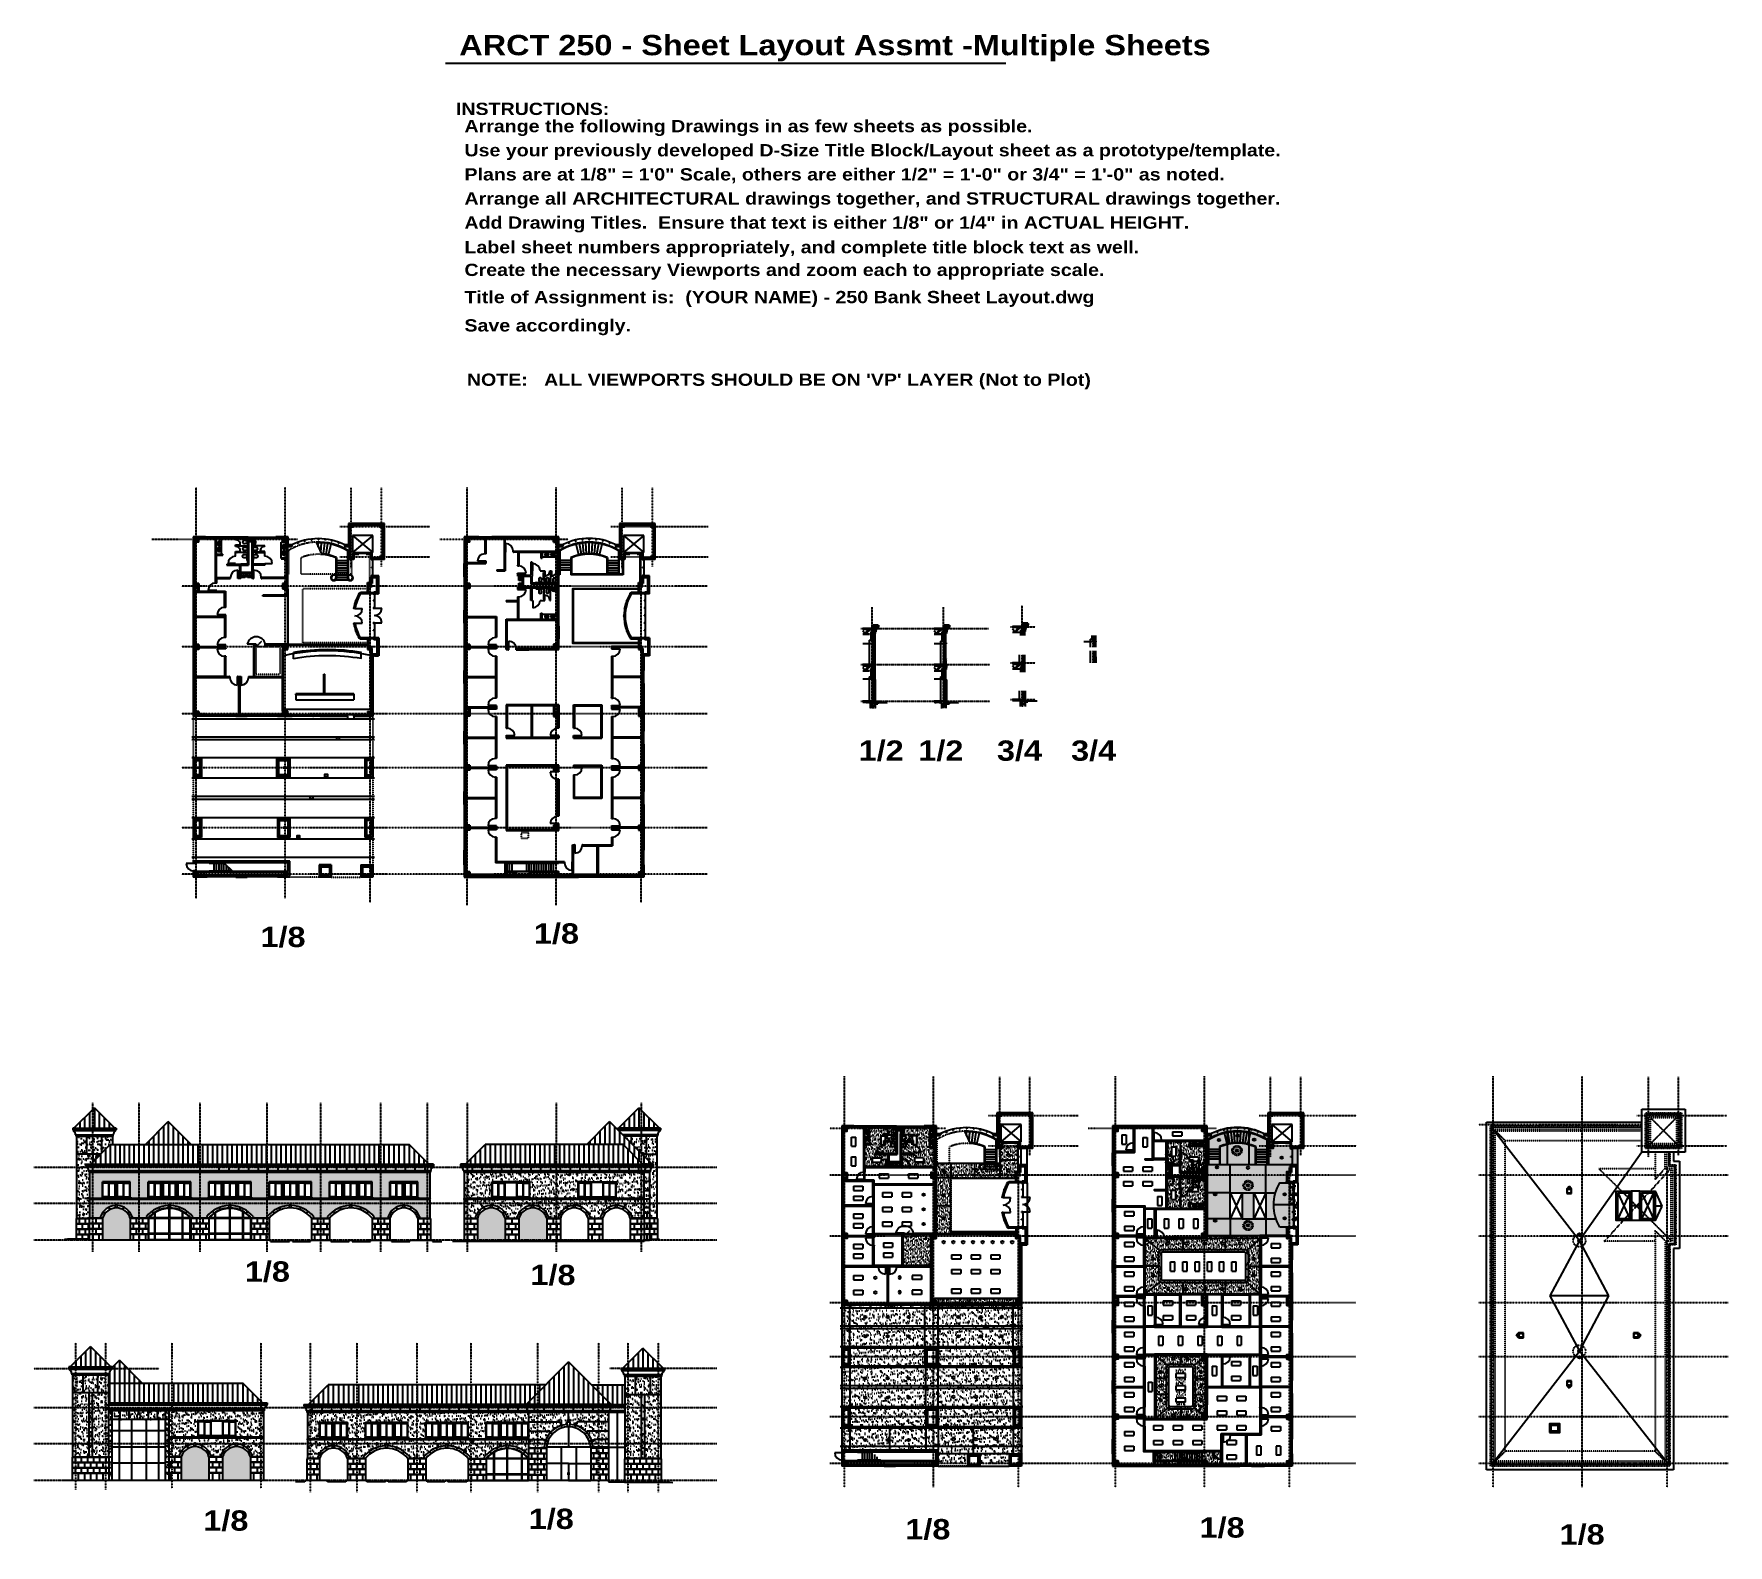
# Model space of a CAD drawing. Header units: inches. Extents: x -37 to 8263, y -3768 to 3636.
import ezdxf

# ---------------------------------------------------------------- set-up
doc = ezdxf.new("R2010")
doc.units = ezdxf.units.IN
doc.header["$MEASUREMENT"] = 0
for name, pattern in [('D0-5', [0.039062, 0.015625, -0.023438]), ('D1', [0.078125, 0.03125, -0.046875]), ('D2', [0.15625, 0.0625, -0.09375]), ('D4', [0.625, 0.25, -0.375]), ('DASHDOT2', [0.5, 0.25, -0.125, 0, -0.125]), ('DASHDOTX2', [2, 1, -0.5, 0, -0.5])]:
    doc.linetypes.add(name, pattern=pattern)
for name, color, linetype in [('CEILING', 1, 'Continuous'), ('DOORS', 2, 'Continuous'), ('ELECTRICAL', 5, 'Continuous'), ('EQUIPMENT', 7, 'Continuous'), ('FIXTURES', 2, 'Continuous'), ('MECHANICAL', 5, 'Continuous'), ('MILLWORK', 2, 'Continuous'), ('PLUMBING', 2, 'Continuous'), ('poche', 1, 'Continuous'), ('ROOF', 2, 'Continuous'), ('SITE', 1, 'Continuous'), ('SPECIALTIES', 1, 'Continuous'), ('STAIRS', 2, 'Continuous'), ('STRUCTURE', 1, 'DASHDOTX2'), ('WALLS', 4, 'Continuous'), ('WINDOWS', 2, 'Continuous')]:
    doc.layers.add(name, color=color, linetype=linetype)
doc.styles.add('ARIAL BLACK', font='')
doc.styles.get('ARIAL BLACK').set_extended_font_data('Arial Black')
doc.linetypes.add('BATTING', pattern='A,0.0001,-0.1,[134,ltypeshp.shx,S=0.1,R=0,X=-0.1,Y=0],-0.2,[134,ltypeshp.shx,S=0.1,R=180,X=0.1,Y=0],-0.1', length=0.4001)
pattern_1 = [(37.5, (0, -4), (-0.1259867, 3.8536475), [0, -3.04, 0, -3.4, 0, -3.25]), (7.5, (0, -4), (3.539553, 5.644292), [0, -1.64, 0, -2.74, 0, -1.05]), (327.5, (-2.46, -4), (6.2282837, 0.011318), [0, -1, 0, -3.6, 0, -4.7]), (317.5, (-2.46, -4), (6.012253, 1.755351), [0, -0.5, 0, -2.36, 0, -2.7])]
pattern_2 = [(50, (0, 0), (14.345204, -1.255043), [1.5, -16.5]), (355, (0, 0), (-2.775027, 15.043843), [1.2, -13.2]), (100.4514, (1.195, -0.105), (11.570188, 13.78879), [1.274804, -14.02284]), (46.1842, (0, 4), (21.34482, -3.31038), [2.25, -24.75]), (96.6356, (1.779, 3.724), (18.69325, 19.48236), [1.91221, -21.03426]), (351.1842, (0, 4), (18.69324, 19.48237), [1.8, -19.8]), (21, (2, 3), (11.93814, -8.052378), [1.5, -16.5]), (326, (2, 3), (4.866307, 14.503), [1.2, -13.2]), (71.4514, (2.995, 2.329), (16.804453, 6.45061), [1.274804, -14.02284]), (37.5, (0, 0), (0.243197, 6.657877), [0, -13.04, 0, -13.4, 0, -13.25]), (7.5, (0, 0), (5.261391, 7.888234), [0, -7.64, 0, -12.74, 0, -5.05]), (327.5, (-4.46, 0), (10.676449, -0.4510974), [0, -5, 0, -15.6, 0, -20.7]), (317.5, (-6.46, 0), (11.663723, 2.0021), [0, -6.5, 0, -10.36, 0, -14.7])]
pattern_3 = [(37.5, (0, 0), (-0.1259867, 3.8536475), [0, -3.04, 0, -3.4, 0, -3.25]), (7.5, (0, 0), (3.5395534, 5.644292), [0, -1.64, 0, -2.74, 0, -1.05]), (327.5, (-2.46, 0), (6.2282837, 0.011318), [0, -1, 0, -3.6, 0, -4.7]), (317.5, (-2.46, 0), (6.012253, 1.755351), [0, -0.5, 0, -2.36, 0, -2.7])]
pattern_4 = [(37.5, (3176.1406, -2886.3455), (-0.1259867, 3.8536475), [0, -3.04, 0, -3.4, 0, -3.25]), (7.5, (3176.1406, -2886.3455), (3.5395534, 5.644292), [0, -1.64, 0, -2.74, 0, -1.05]), (327.5, (3173.6806, -2886.3455), (6.2282837, 0.011318), [0, -1, 0, -3.6, 0, -4.7]), (317.5, (3173.6806, -2886.3455), (6.012253, 1.755351), [0, -0.5, 0, -2.36, 0, -2.7])]
pattern_5 = [(37.5, (3176.1406, -2890.3455), (-0.1259867, 3.8536475), [0, -3.04, 0, -3.4, 0, -3.25]), (7.5, (3176.1406, -2890.3455), (3.539553, 5.644292), [0, -1.64, 0, -2.74, 0, -1.05]), (327.5, (3173.6806, -2890.3455), (6.2282837, 0.011318), [0, -1, 0, -3.6, 0, -4.7]), (317.5, (3173.6806, -2890.3455), (6.012253, 1.755351), [0, -0.5, 0, -2.36, 0, -2.7])]
pattern_6 = [(50, (733.936, 9.084), (14.345204, -1.255043), [1.5, -16.5]), (355, (733.936, 9.084), (-2.775027, 15.043843), [1.2, -13.2]), (100.4514, (735.132, 8.98), (11.570188, 13.78879), [1.274804, -14.02284]), (46.1842, (733.936, 13.084), (21.34482, -3.31038), [2.25, -24.75]), (96.6356, (735.715, 12.808), (18.69325, 19.48236), [1.91221, -21.03426]), (351.1842, (733.936, 13.084), (18.69324, 19.48237), [1.8, -19.8]), (21, (735.936, 12.084), (11.93814, -8.052378), [1.5, -16.5]), (326, (735.936, 12.084), (4.866307, 14.503), [1.2, -13.2]), (71.4514, (736.931, 11.413), (16.804453, 6.45061), [1.274804, -14.02284]), (37.5, (733.936, 9.084), (0.243197, 6.657877), [0, -13.04, 0, -13.4, 0, -13.25]), (7.5, (733.936, 9.084), (5.261391, 7.888234), [0, -7.64, 0, -12.74, 0, -5.05]), (327.5, (729.476, 9.084), (10.676449, -0.4510974), [0, -5, 0, -15.6, 0, -20.7]), (317.5, (727.476, 9.084), (11.663723, 2.0021), [0, -6.5, 0, -10.36, 0, -14.7])]

msp = doc.modelspace()

# ---------------------------------------------------------------- texts
at = {"style": 'ARIAL BLACK'}
for s, height, p in [('ARCT 250 - Sheet Layout Assmt -Multiple Sheets', 99.358, (2046.9, 3531.8)), ('INSTRUCTIONS:  ', 60, (2030.5, 3239)), ('Arrange the following Drawings in as few sheets as possible.', 60, (2072.3, 3154.6)), ('Use your previously developed D-Size Title Block/Layout sheet as a prototype/template.', 60, (2072.3, 3036.4)), ('Plans are at 1/8" = 1\'0" Scale, others are either 1/2" = 1\'-0" or 3/4" = 1\'-0" as noted. ', 60, (2072.3, 2918.2)), ('Arrange all ARCHITECTURAL drawings together, and STRUCTURAL drawings together.', 60, (2072.3, 2800)), ('Add Drawing Titles.  Ensure that text is either 1/8" or 1/4" in ACTUAL HEIGHT.', 60, (2072.3, 2681.8)), ('Label sheet numbers appropriately, and complete title block text as well.', 60, (2072.3, 2561.6)), ('Create the necessary Viewports and zoom each to appropriate scale.', 60, (2072.3, 2450.1)), ('Title of Assignment is:  (YOUR NAME) - 250 Bank Sheet Layout.dwg', 60, (2072.3, 2316.9)), ('Save accordingly.', 60, (2072.3, 2178.2)), ("NOTE:   ALL VIEWPORTS SHOULD BE ON 'VP' LAYER (Not to Plot)", 60, (2084.1, 1912.1)), ('1/2', 99.36, (4003.3, 75)), ('1/2', 99.36, (4295.8, 75)), ('3/4', 99.36, (4680.7, 75)), ('3/4', 99.36, (5043.9, 75)), ('1/8', 99.36, (1073, -838.1)), ('1/8', 99.36, (2412.6, -821.1)), ('1/8', 99.36, (996.5, -2477.4)), ('1/8', 99.36, (2395.5, -2494.3)), ('1/8', 99.36, (793, -3697.7)), ('1/8', 99.36, (2387.1, -3689.2)), ('1/8', 99.36, (4232, -3740.1)), ('1/8', 99.36, (5673.5, -3731.7)), ('1/8', 99.36, (7437.1, -3765.6))]:
    msp.add_text(s, height=height, dxfattribs=at).set_placement(p)

# ---------------------------------------------------------------- blocks, each defined once
blk = doc.blocks.new("4' FLOURO")
at = {"layer": 'ELECTRICAL', "linetype": 'Continuous'}
for p, q in [((1.5, -1.5), (46.5, -1.5)), ((1.5, -1.5), (1.5, -22.5)), ((1.5, -22.5), (46.5, -22.5)), ((46.5, -1.5), (46.5, -22.5))]:
    blk.add_line(p, q, dxfattribs=at)
blk = doc.blocks.new('12in CAN')
at = {"layer": 'ELECTRICAL', "linetype": 'Continuous'}
blk.add_circle((0, 0), 6, dxfattribs=at)
blk = doc.blocks.new('ATTIC VENT')
at = {"layer": 'MECHANICAL', "color": 2, "linetype": 'ByBlock'}
for p, q in [((-12, 12), (-12, -12)), ((12, 12), (-12, 12)), ((12, -12), (12, 12)), ((-12, -12), (12, -12))]:
    blk.add_line(p, q, dxfattribs=at)
at = {"layer": 'MECHANICAL', "color": 1, "linetype": 'ByBlock'}
blk.add_circle((0, 0), 10, dxfattribs=at)

# ---------------------------------------------------------------- hatches: boundary and pattern name
at = {"layer": 'CEILING'}
h = msp.add_hatch(dxfattribs=at)
h.set_pattern_fill('AR-SAND', color=256, scale=8, style=0)
h.paths.add_polyline_path([(4058.3, -1727.8), (4034.3, -1727.8), (4034.3, -1799.8), (4058.3, -1799.8)])
h.paths.add_polyline_path([(4039.8, -1740, -1), (4051.8, -1740, -1)], flags=17)
h.paths.add_polyline_path([(4051.8, -1781.7, -1), (4039.8, -1781.7, -1)], flags=17)
h.paths.add_polyline_path([(4058.3, -1799.8), (4064.3, -1799.8), (4064.3, -1804.8), (4034.3, -1804.8), (4034.3, -1913.8), (4148, -1913.8), (4148, -1853.8), (4084.3, -1853.8), (4084.3, -1848.8), (4186.3, -1848.8), (4186.3, -1727.8), (4058.3, -1727.8)])
h.paths.add_polyline_path([(4114, -1762.3), (4135, -1762.3), (4135, -1807.3), (4114, -1807.3)], flags=16)
h.paths.add_polyline_path([(4069, -1870.2), (4114, -1870.2), (4114, -1891.2), (4069, -1891.2)], flags=16)
h.paths.add_polyline_path([(4211.3, -1848.8), (4271.3, -1848.8), (4271.3, -1853.8), (4213.3, -1853.8), (4213.3, -1913.8), (4370.3, -1913.8), (4370.3, -1821.8), (4351.3, -1821.8), (4351.3, -1727.8), (4214.3, -1727.8), (4214.3, -1758.8), (4211.3, -1758.8)])
h.paths.add_polyline_path([(4267.5, -1807.3), (4267.5, -1762.3), (4288.5, -1762.3), (4288.5, -1807.3)], flags=16)
h.paths.add_polyline_path([(4276.5, -1870.2), (4321.5, -1870.2), (4321.5, -1891.2), (4276.5, -1891.2)], flags=16)
h.paths.add_polyline_path([(4370.3, -1758.1, -0.941368), (4358.3, -1757.4, -0.941368), (4370.3, -1756.6), (4370.3, -1739.8), (4357.3, -1739.8), (4351.3, -1739.8), (4351.3, -1816.8), (4370.3, -1816.8), (4370.3, -1799.7, -0.941368), (4358.3, -1799, -0.941368), (4370.3, -1798.3)])
h = msp.add_hatch(dxfattribs=at)
h.set_pattern_fill('AR-SAND', color=1, scale=8, style=0)
h.paths.add_polyline_path([(5810.8, -1727, 0.073844), (5727.4, -1753.8), (5727.4, -1762.8), (5710.4, -1762.8), (5710.4, -1905.8), (5810.8, -1905.8)])
h.paths.add_polyline_path([(5762.5, -1783.3, -1), (5774.5, -1783.3, -1)], flags=16)
h.paths.add_polyline_path([(5916.2, -1728.4, 0.089088), (5810.8, -1727), (5810.8, -1905.8), (5916.2, -1905.8)])
h.paths.add_polyline_path([(5832.8, -1835.4, -1), (5880.2, -1835.4, -1)], flags=16)
h.paths.add_polyline_path([(5838.8, -1835.4, -1), (5874.2, -1835.4, -1)], flags=0)
h.paths.add_polyline_path([(5850.8, -1835.4, -1), (5862.2, -1835.4, -1)], flags=0)
h.paths.add_polyline_path([(5854.2, -1762.3, -1), (5866.2, -1762.3, -1)], flags=16)
h.paths.add_polyline_path([(6011.4, -1905.8), (6011.4, -1825.8), (6011.4, -1762.8), (5991.4, -1762.8), (5991.4, -1753.8, 0.066841), (5916.2, -1728.4), (5916.2, -1905.8)])
h.paths.add_polyline_path([(5934.8, -1782.1, -1), (5946.8, -1782.1, -1)], flags=16)
h.paths.add_polyline_path([(6011.4, -1905.8), (6118.4, -1905.8), (6155.4, -1905.8), (6155.4, -1825.8), (6118.4, -1825.8), (6118.4, -1811.8), (6034.4, -1811.8), (6034.4, -1825.8), (6011.4, -1825.8)])
h.paths.add_polyline_path([(6081.9, -1870.1, -1), (6069.9, -1870.1, -1)], flags=16)
h.paths.add_polyline_path([(6100.4, -1955.8), (6100.4, -1937.8), (6118.4, -1937.8), (6118.4, -1905.8), (5998.2, -1905.8), (5998.2, -1955.8)])
h.paths.add_polyline_path([(5998.2, -2042), (6045.7, -2042, -0.062897), (6066.9, -1993.8), (6100.4, -1993.8), (6100.4, -1955.8), (5998.2, -1955.8)])
h.paths.add_polyline_path([(5998.2, -1955.8), (5823.3, -1955.8), (5823.3, -2042), (5882.3, -2042), (5998.2, -2042)])
h.paths.add_polyline_path([(5934.6, -2005.7, -1), (5887.1, -2005.7, -1)], flags=16)
h.paths.add_polyline_path([(5928.6, -2005.7, -1), (5893.1, -2005.7, -1)], flags=0)
h.paths.add_polyline_path([(5905.1, -2005.7, -1), (5916.6, -2005.7, -1)], flags=0)
h.paths.add_polyline_path([(5710.4, -1955.8), (5710.4, -2042), (5823.3, -2042), (5823.3, -1955.8)])
h.paths.add_polyline_path([(5998.2, -1955.8), (5998.2, -1905.8), (5823.3, -1905.8), (5823.3, -1955.8)])
h.paths.add_polyline_path([(5917, -1919.6, -1), (5905, -1919.6, -1)], flags=16)
h.paths.add_polyline_path([(5823.3, -1955.8), (5823.3, -1905.8), (5710.4, -1905.8), (5710.4, -1955.8)])
h.paths.add_polyline_path([(5752.6, -1917.1, -1), (5764.6, -1917.1, -1)], flags=16)
h.paths.add_polyline_path([(5710.4, -2042), (5710.4, -2170.1), (5823.3, -2170.1), (5823.3, -2042)])
h.paths.add_polyline_path([(5743.9, -2049.7, -1), (5755.9, -2049.7, -1)], flags=16)
h.paths.add_polyline_path([(5710.4, -2170.1), (5710.4, -2251.3), (5823.3, -2251.3), (5823.3, -2170.1)])
h.paths.add_polyline_path([(5743.9, -2178.5, -1), (5755.9, -2178.5, -1)], flags=16)
h.paths.add_polyline_path([(5998.2, -2251.3), (5998.2, -2170.1), (5939.2, -2170.1), (5882.3, -2170.1), (5823.3, -2170.1), (5823.3, -2251.3)])
h.paths.add_polyline_path([(5887.1, -2202.2, -1), (5934.6, -2202.2, -1)], flags=16)
h.paths.add_polyline_path([(5893.1, -2202.2, -1), (5928.6, -2202.2, -1)], flags=0)
h.paths.add_polyline_path([(5916.6, -2202.2, -1), (5905.1, -2202.2, -1)], flags=0)
h.paths.add_polyline_path([(5882.3, -2170.1), (5939.2, -2170.1), (5939.2, -2042), (5882.3, -2042)])
h.paths.add_polyline_path([(5998.2, -2170.1), (6048.5, -2170.1, -0.156283), (6045.7, -2042), (5998.2, -2042)])
h.paths.add_polyline_path([(5998.2, -2251.3), (6100.4, -2251.3), (6100.4, -2209.8), (6066.9, -2209.8, -0.052206), (6048.5, -2170.1), (5998.2, -2170.1)])
h.paths.add_polyline_path([(6066.9, -2209.8), (6129.4, -2209.8), (6129.4, -2207.8), (6135.4, -2207.8), (6135.4, -2173.8), (6129.4, -2173.8), (6129.4, -2171.8), (6135.4, -2171.8), (6135.4, -2137.8), (6129.4, -2137.8), (6129.4, -2135.8), (6135.4, -2135.8), (6135.4, -2099.6), (6037, -2099.6, 0.138413)])
h.paths.add_polyline_path([(6096.8, -2167.4, -1), (6084.8, -2167.4, -1)], flags=16)
h.paths.add_polyline_path([(6113.4, -2099.6), (6113.4, -1993.8), (6100.4, -1993.8), (6066.9, -1993.8, 0.133243), (6037, -2099.6)])
h.paths.add_polyline_path([(6084.8, -2049.7, -1), (6096.8, -2049.7, -1)], flags=16)
h = msp.add_hatch(dxfattribs=at)
h.set_pattern_fill('AR-SAND', color=256, scale=8, style=0)
h.paths.add_polyline_path([(4785.3, -1811.8), (4707.3, -1811.8), (4707.3, -1825.8), (4695.8, -1825.8), (4695.3, -1897.8), (4383.3, -1897.8), (4383.3, -1955.8), (4773.3, -1955.8), (4773.3, -1937.8), (4785.3, -1937.8)])
h.paths.add_polyline_path([(4732.4, -1857.5, -1), (4744.4, -1857.5, -1)], flags=16)
h.paths.add_polyline_path([(4742.3, -1931.1, -1), (4730.3, -1931.1, -1)], flags=16)
h.paths.add_polyline_path([(4585.4, -1931.1, -1), (4573.4, -1931.1, -1)], flags=16)
h.paths.add_polyline_path([(4425.5, -1933.4, -1), (4413.5, -1933.4, -1)], flags=16)
h.paths.add_polyline_path([(4773.3, -1955.8), (4383.3, -1955.8), (4383.3, -2240.8), (4773.3, -2240.8), (4773.3, -2233.8), (4455.3, -2233.8), (4455.3, -1969.8), (4773.3, -1969.8)])
h.paths.add_polyline_path([(4425.5, -2055.8, -1), (4413.5, -2055.8, -1)], flags=16)
h.paths.add_polyline_path([(4425.5, -2167, -1), (4413.5, -2167, -1)], flags=16)
h.paths.add_polyline_path([(4381.3, -2004.8), (4375.3, -2004.8), (4375.3, -2240.8), (4381.3, -2240.8)])
h.paths.add_polyline_path([(4383.3, -2004.8), (4381.3, -2004.8), (4381.3, -2240.8), (4383.3, -2240.8)])
h.paths.add_polyline_path([(4773.3, -2242.8), (4383.3, -2242.8), (4383.3, -2248.8), (4773.3, -2248.8)])
h = msp.add_hatch(dxfattribs=at)
h.set_pattern_fill('AR-SAND', color=1, scale=8, style=0)
h.paths.add_polyline_path([(5574.4, -1838.8), (5579.4, -1838.8), (5579.4, -1940.8), (5697.4, -1940.8), (5697.4, -1812.8), (5628.4, -1812.8), (5628.4, -1818.8), (5623.4, -1818.8), (5623.4, -1788.8), (5514.4, -1788.8), (5514.4, -1902.6), (5574.4, -1902.6)])
h.paths.add_polyline_path([(5556.6, -1862.4), (5535.6, -1862.4), (5535.6, -1817.4), (5556.6, -1817.4)], flags=16)
h.paths.add_polyline_path([(5622.5, -1867.7), (5667.5, -1867.7), (5667.5, -1888.7), (5622.5, -1888.7)], flags=16)
h.paths.add_polyline_path([(5533.4, -1907.6), (5509.4, -1907.6), (5509.4, -1955.8), (5533.4, -1955.8)])
h.paths.add_polyline_path([(5574.4, -1965.8), (5514.4, -1965.8), (5514.4, -2117.8), (5623.4, -2117.8), (5623.4, -2087.8), (5628.4, -2087.8), (5628.4, -2093.8), (5697.4, -2093.8), (5697.4, -1968.8), (5669.4, -1968.8), (5669.4, -1965.8), (5579.4, -1965.8), (5579.4, -2025.8), (5574.4, -2025.8)])
h.paths.add_polyline_path([(5535.6, -2029.2), (5556.6, -2029.2), (5556.6, -2074.2), (5535.6, -2074.2)], flags=16)
h.paths.add_polyline_path([(5622.5, -2016.5), (5667.5, -2016.5), (5667.5, -2037.5), (5622.5, -2037.5)], flags=16)
h.paths.add_polyline_path([(5697.4, -2093.8), (5628.4, -2093.8), (5628.4, -2117.8), (5697.4, -2117.8)], flags=16)
h.paths.add_polyline_path([(5693.1, -2104.6, -1), (5681.1, -2104.6, -1)], flags=0)
h.paths.add_polyline_path([(5639.5, -2104.6, -1), (5651.5, -2104.6, -1)], flags=0)
h.paths.add_polyline_path([(5697.4, -1788.8), (5628.4, -1788.8), (5628.4, -1812.8), (5697.4, -1812.8)], flags=17)
h.paths.add_polyline_path([(5693.1, -1800.7, -1), (5681.1, -1800.7, -1)], flags=16)
h.paths.add_polyline_path([(5639.5, -1800.7, -1), (5651.5, -1800.7, -1)], flags=16)
h.paths.add_polyline_path([(5705.4, -1812.8), (5697.4, -1812.8), (5697.4, -1940.8), (5705.4, -1940.8)])
h.paths.add_polyline_path([(5705.4, -1968.8), (5697.4, -1968.8), (5697.4, -2093.8), (5705.4, -2093.8)])
h = msp.add_hatch(dxfattribs=at)
h.set_pattern_fill('AR-SAND', color=256, scale=8, style=0)
h.paths.add_polyline_path([(4206.3, -1894.8), (4153, -1894.8), (4153, -1918.8), (4206.3, -1918.8)])
h = msp.add_hatch(dxfattribs=at)
h.set_pattern_fill('AR-SAND', color=1, scale=8, style=0)
h.paths.add_polyline_path([(6135.4, -2063.8), (6129.4, -2063.8), (6129.4, -2061.8), (6135.4, -2061.8), (6135.4, -2028.3), (6129.4, -2028.3), (6129.4, -2026.3), (6135.4, -2026.3), (6135.4, -1995.8), (6129.4, -1995.8), (6129.4, -1994.8), (6129.4, -1993.8), (6113.4, -1993.8), (6113.4, -2099.6), (6135.4, -2099.6)])
h = msp.add_hatch(dxfattribs=at)
h.set_pattern_fill('AR-SAND', color=3, scale=16, style=0)
h.paths.add_polyline_path([(6155.4, -1993.8), (6135.4, -1993.8), (6135.4, -2209.8), (6155.4, -2209.8)])
h.paths.add_polyline_path([(6140.5, -2049.7, -1), (6152.5, -2049.7, -1)], flags=16)
h.paths.add_polyline_path([(6152.5, -2167.4, -1), (6140.5, -2167.4, -1)], flags=16)
h = msp.add_hatch(dxfattribs=at)
h.set_pattern_fill('AR-SAND', color=256, scale=8, style=0)
h.paths.add_polyline_path([(4221.4, -2245.8), (4357.3, -2245.8), (4357.3, -2398.8), (4221.4, -2398.8)])
h = msp.add_hatch(dxfattribs=at)
h.set_pattern_fill('AR-SAND', color=1, scale=8, style=0)
h.paths.add_polyline_path([(5405.4, -2266.8), (5405.4, -2401.8), (5474.4, -2401.7), (5474.4, -2331.3), (5480.4, -2325.3)])
h.paths.add_polyline_path([(5450.4, -2364.2, -1), (5438.4, -2364.2, -1)], flags=16)
h.paths.add_polyline_path([(5593.8, -2266.8), (5565.5, -2266.8), (5405.4, -2266.8), (5480.4, -2325.3), (5486.4, -2319.3), (5593.8, -2319.3)])
h.paths.add_polyline_path([(5525.3, -2290.3, -1), (5513.3, -2290.3, -1)], flags=16)
h.paths.add_polyline_path([(5693.2, -2290.3, -0.32541), (5697.4, -2284.6), (5697.4, -2266.8), (5593.8, -2266.8), (5593.8, -2319.3), (5697.4, -2319.3), (5697.4, -2296, -0.32541)])
h.paths.add_polyline_path([(5601.8, -2290.3, -1), (5613.8, -2290.3, -1)], flags=16)
h.paths.add_polyline_path([(5799.9, -2266.8), (5697.4, -2266.8), (5697.4, -2284.6, -0.508967), (5705.2, -2290.3, -0.508967), (5697.4, -2296), (5697.4, -2319.3), (5799.9, -2319.3)])
h.paths.add_polyline_path([(5790.8, -2290.3, -1), (5778.8, -2290.3, -1)], flags=16)
h.paths.add_polyline_path([(5969.4, -2266.8), (5799.9, -2266.8), (5799.9, -2319.3), (5898.7, -2319.3), (5904.7, -2325.3)])
h.paths.add_polyline_path([(5878.4, -2290.3, -1), (5866.4, -2290.3, -1)], flags=16)
h.paths.add_polyline_path([(5969.4, -2266.8), (5904.7, -2325.3), (5910.7, -2331.3), (5910.7, -2401.7), (5969.4, -2401.8)])
h.paths.add_polyline_path([(5944, -2364.2, -1), (5932, -2364.2, -1)], flags=16)
h.paths.add_polyline_path([(5969.4, -2401.8), (5910.7, -2401.7), (5910.7, -2472), (5904.7, -2478), (5969.4, -2536.8)])
h.paths.add_polyline_path([(5944, -2444.1, -1), (5932, -2444.1, -1)], flags=16)
h.paths.add_polyline_path([(5904.7, -2478), (5898.7, -2484), (5799.9, -2484), (5799.9, -2536.8), (5969.4, -2536.8)])
h.paths.add_polyline_path([(5866.4, -2513, -1), (5878.4, -2513, -1)], flags=16)
h.paths.add_polyline_path([(5799.9, -2484), (5697.4, -2484), (5697.4, -2507.3, -0.508967), (5705.2, -2513, -0.508967), (5697.4, -2518.7), (5697.4, -2536.8), (5799.9, -2536.8)])
h.paths.add_polyline_path([(5790.8, -2513, -1), (5778.8, -2513, -1)], flags=16)
h.paths.add_polyline_path([(5697.4, -2484), (5593.8, -2484), (5593.8, -2536.8), (5697.4, -2536.8), (5697.4, -2518.7, -0.32541), (5693.2, -2513, -0.32541), (5697.4, -2507.3)])
h.paths.add_polyline_path([(5613.8, -2513, -1), (5601.8, -2513, -1)], flags=16)
h.paths.add_polyline_path([(5593.8, -2484), (5486.4, -2484), (5480.4, -2478), (5405.4, -2536.8), (5593.8, -2536.8)])
h.paths.add_polyline_path([(5525.3, -2513, -1), (5513.3, -2513, -1)], flags=16)
h.paths.add_polyline_path([(5474.4, -2472), (5474.4, -2401.7), (5405.4, -2401.8), (5405.4, -2536.8), (5480.4, -2478)])
h.paths.add_polyline_path([(5438.4, -2444.1, -1), (5450.4, -2444.1, -1)], flags=16)
h.paths.add_polyline_path([(5898.7, -2319.3), (5697.4, -2319.3), (5697.4, -2331.3), (5893.7, -2331.3), (5898.7, -2336.3), (5898.7, -2467.1), (5893.7, -2472), (5697.4, -2472), (5697.4, -2484), (5898.7, -2484), (5910.7, -2472), (5910.7, -2331.3)])
h.paths.add_polyline_path([(5697.4, -2319.3), (5486.4, -2319.3), (5474.4, -2331.3), (5474.4, -2472), (5486.4, -2484), (5697.4, -2484), (5697.4, -2472), (5491.3, -2472), (5486.4, -2467.1), (5486.4, -2336.3), (5491.3, -2331.3), (5697.4, -2331.3)])
h = msp.add_hatch(dxfattribs=at)
h.set_pattern_fill('AR-SAND', color=1, scale=8, style=0)
h.paths.add_polyline_path([(5710.4, -2251.3), (5969.4, -2251.3), (5969.4, -2266.8), (5710.4, -2266.8)])
h = msp.add_hatch(dxfattribs=at)
h.set_pattern_fill('AR-SAND', color=256, scale=8, style=0)
h.paths.add_polyline_path([(4773.3, -2581.8), (4773.3, -2569.8), (4786.3, -2569.8), (4786.3, -2560.8), (4370.3, -2560.8), (4370.3, -2568.8), (4383.3, -2568.8), (4383.3, -2581.8)])
h = msp.add_hatch(dxfattribs=at)
h.set_pattern_fill('AR-SAND', color=2, scale=16, style=0)
h.paths.add_polyline_path([(3934.3, -2593.8), (3920.3, -2593.8), (3920.3, -2801.8), (3934.3, -2801.8)])
h.paths.add_polyline_path([(3934.3, -2801.8), (3960.3, -2801.8), (3960.3, -2593.8), (3934.3, -2593.8)])
h.paths.add_polyline_path([(3988.3, -2592.8), (3988.3, -2593.8), (3960.3, -2593.8), (3960.3, -2801.8), (4328.3, -2801.8), (4328.3, -2592.8), (4184.3, -2592.8), (4184.3, -2593.8), (4128.3, -2593.8), (4128.3, -2592.8)])
h.paths.add_polyline_path([(4041.8, -2650.6, -1), (4029.8, -2650.6, -1)], flags=16)
h.paths.add_polyline_path([(4041.8, -2745.1, -1), (4029.8, -2745.1, -1)], flags=16)
h.paths.add_polyline_path([(4152.1, -2650.6, -1), (4140.1, -2650.6, -1)], flags=16)
h.paths.add_polyline_path([(4152.1, -2745.1, -1), (4140.1, -2745.1, -1)], flags=16)
h.paths.add_polyline_path([(4253.9, -2650.6, -1), (4241.9, -2650.6, -1)], flags=16)
h.paths.add_polyline_path([(4253.9, -2745.1, -1), (4241.9, -2745.1, -1)], flags=16)
h.paths.add_polyline_path([(4328.3, -2801.8), (4370.3, -2801.8), (4370.3, -2593.8), (4332.3, -2593.8), (4332.3, -2592.8), (4328.3, -2592.8)])
h.paths.add_polyline_path([(4392.3, -2593.8), (4370.3, -2593.8), (4370.3, -2801.8), (4392.3, -2801.8)])
h.paths.add_polyline_path([(4392.3, -2801.8), (4760.3, -2801.8), (4760.3, -2593.8), (4740.3, -2593.8), (4600.3, -2593.8), (4544.3, -2593.8), (4404.3, -2593.8), (4392.3, -2593.8)])
h.paths.add_polyline_path([(4497.6, -2650.6, -1), (4485.6, -2650.6, -1)], flags=16)
h.paths.add_polyline_path([(4497.6, -2745.1, -1), (4485.6, -2745.1, -1)], flags=16)
h.paths.add_polyline_path([(4608, -2650.6, -1), (4596, -2650.6, -1)], flags=16)
h.paths.add_polyline_path([(4608, -2745.1, -1), (4596, -2745.1, -1)], flags=16)
h.paths.add_polyline_path([(4709.7, -2650.6, -1), (4697.7, -2650.6, -1)], flags=16)
h.paths.add_polyline_path([(4709.7, -2745.1, -1), (4697.7, -2745.1, -1)], flags=16)
h.paths.add_polyline_path([(4786.3, -2593.8), (4760.3, -2593.8), (4760.3, -2801.8), (4786.3, -2801.8)])
h.paths.add_polyline_path([(4786.3, -2801.8), (4800.3, -2801.8), (4800.3, -2593.8), (4786.3, -2593.8)])
h.paths.add_polyline_path([(4392.3, -2801.8), (4392.3, -2845.8), (4760.3, -2845.8), (4760.3, -2801.8)])
h.paths.add_polyline_path([(4392.3, -2845.8), (4392.3, -2889.8), (4760.3, -2889.8), (4760.3, -2845.8)])
h.paths.add_polyline_path([(4328.3, -2889.8), (4328.3, -2845.8), (3960.3, -2845.8), (3960.3, -2889.8)])
h.paths.add_polyline_path([(4328.3, -2845.8), (4328.3, -2801.8), (3960.3, -2801.8), (3960.3, -2845.8)])
h.paths.add_polyline_path([(3934.3, -2889.8), (3920.3, -2889.8), (3920.3, -3095.8), (3934.3, -3095.8)])
h.paths.add_polyline_path([(3960.3, -2889.8), (3934.3, -2889.8), (3934.3, -3095.8), (3960.3, -3095.8)])
h.paths.add_polyline_path([(3960.3, -3095.8), (4332.3, -3095.8), (4332.3, -2889.8), (3960.3, -2889.8)])
h.paths.add_polyline_path([(4041.8, -2951.4, -1), (4029.8, -2951.4, -1)], flags=16)
h.paths.add_polyline_path([(4041.8, -3046, -1), (4029.8, -3046, -1)], flags=16)
h.paths.add_polyline_path([(4152.1, -2951.4, -1), (4140.1, -2951.4, -1)], flags=16)
h.paths.add_polyline_path([(4152.1, -3046, -1), (4140.1, -3046, -1)], flags=16)
h.paths.add_polyline_path([(4253.9, -2951.4, -1), (4241.9, -2951.4, -1)], flags=16)
h.paths.add_polyline_path([(4253.9, -3046, -1), (4241.9, -3046, -1)], flags=16)
h.paths.add_polyline_path([(4370.3, -2889.8), (4332.3, -2889.8), (4332.3, -3095.8), (4370.3, -3095.8)])
h.paths.add_polyline_path([(4392.3, -2889.8), (4370.3, -2889.8), (4370.3, -3095.8), (4392.3, -3095.8)])
h.paths.add_polyline_path([(4392.3, -3095.8), (4760.3, -3095.8), (4760.3, -2889.8), (4392.3, -2889.8)])
h.paths.add_polyline_path([(4473.2, -2947.1, -1), (4461.2, -2947.1, -1)], flags=16)
h.paths.add_polyline_path([(4473.2, -3041.7, -1), (4461.2, -3041.7, -1)], flags=16)
h.paths.add_polyline_path([(4583.6, -2947.1, -1), (4571.6, -2947.1, -1)], flags=16)
h.paths.add_polyline_path([(4583.6, -3041.7, -1), (4571.6, -3041.7, -1)], flags=16)
h.paths.add_polyline_path([(4685.4, -2947.1, -1), (4673.4, -2947.1, -1)], flags=16)
h.paths.add_polyline_path([(4685.4, -3041.7, -1), (4673.4, -3041.7, -1)], flags=16)
h.paths.add_polyline_path([(4760.3, -2889.8), (4760.3, -3095.8), (4786.3, -3095.8), (4786.3, -2889.8)])
h.paths.add_polyline_path([(4800.3, -2889.8), (4786.3, -2889.8), (4786.3, -3095.8), (4800.3, -3095.8)])
h = msp.add_hatch(dxfattribs=at)
h.set_pattern_fill('AR-SAND', color=256, scale=8, style=0)
h.paths.add_polyline_path([(4773.3, -2581.8), (4383.3, -2581.8), (4383.3, -2584.8), (4404.3, -2584.8), (4544.3, -2584.8), (4600.3, -2584.8), (4740.3, -2584.8), (4773.3, -2584.8)])
h = msp.add_hatch(dxfattribs=at)
h.set_pattern_fill('AR-SAND', color=1, scale=8, style=0)
h.paths.add_polyline_path([(5467.8, -2845.8), (5458.4, -2845.8), (5458.4, -2952.8), (5511.2, -2952.8), (5511.2, -2893.7), (5517.2, -2887.7)])
h.paths.add_polyline_path([(5488.2, -2920, -1), (5476.2, -2920, -1)], flags=16)
h.paths.add_polyline_path([(5581.5, -2845.8), (5467.8, -2845.8), (5517.2, -2887.7), (5523.2, -2881.7), (5581.5, -2881.7)])
h.paths.add_polyline_path([(5538.1, -2854.4, -1), (5550.1, -2854.4, -1)], flags=16)
h.paths.add_polyline_path([(5684.4, -2858.8), (5684.4, -2845.8), (5581.5, -2845.8), (5581.5, -2881.7), (5639.8, -2881.7), (5645.8, -2887.7)])
h.paths.add_polyline_path([(5605.9, -2854.4, -1), (5617.9, -2854.4, -1)], flags=16)
h.paths.add_polyline_path([(5684.4, -2837.8), (5581.5, -2837.8), (5581.5, -2845.8), (5684.4, -2845.8)])
h.paths.add_polyline_path([(5581.5, -2837.8), (5458.4, -2837.8), (5467.8, -2845.8), (5581.5, -2845.8)])
h.paths.add_polyline_path([(5511.2, -2952.8), (5458.4, -2952.8), (5458.4, -3031), (5511.2, -3031)])
h.paths.add_polyline_path([(5488.2, -2987.9, -1), (5476.2, -2987.9, -1)], flags=16)
h.paths.add_polyline_path([(5511.2, -3031), (5458.4, -3031), (5458.4, -3139.8), (5467.6, -3139.8), (5517.2, -3096.1), (5511.2, -3090.1)])
h.paths.add_polyline_path([(5488.2, -3057.1, -1), (5476.2, -3057.1, -1)], flags=16)
h.paths.add_polyline_path([(5581.5, -3102.1), (5523.2, -3102.1), (5517.2, -3096.1), (5467.6, -3139.8), (5581.5, -3139.8)])
h.paths.add_polyline_path([(5550.1, -3132, -1), (5538.1, -3132, -1)], flags=16)
h.paths.add_polyline_path([(5581.5, -3139.8), (5467.6, -3139.8), (5458.5, -3147.8), (5581.5, -3147.8)])
h.paths.add_polyline_path([(5684.4, -3139.8), (5581.5, -3139.8), (5581.5, -3147.8), (5684.4, -3147.8)])
h.paths.add_polyline_path([(5684.4, -3126.8), (5645.8, -3096.1), (5639.8, -3102.1), (5581.5, -3102.1), (5581.5, -3139.8), (5684.4, -3139.8)])
h.paths.add_polyline_path([(5617.9, -3132, -1), (5605.9, -3132, -1)], flags=16)
h.paths.add_polyline_path([(5697.4, -3031), (5651.8, -3031), (5651.8, -3090.1), (5645.8, -3096.1), (5684.4, -3126.8), (5697.4, -3126.8)])
h.paths.add_polyline_path([(5674.8, -3057.1, -1), (5686.8, -3057.1, -1)], flags=16)
h.paths.add_polyline_path([(5705.4, -3031), (5697.4, -3031), (5697.4, -3126.8), (5705.4, -3126.8)])
h.paths.add_polyline_path([(5697.4, -2952.8), (5651.8, -2952.8), (5651.8, -3031), (5697.4, -3031)])
h.paths.add_polyline_path([(5674.8, -2987.9, -1), (5686.8, -2987.9, -1)], flags=16)
h.paths.add_polyline_path([(5705.4, -2952.8), (5697.4, -2952.8), (5697.4, -3031), (5705.4, -3031)])
h.paths.add_polyline_path([(5705.4, -2858.8), (5697.4, -2858.8), (5697.4, -2952.8), (5705.4, -2952.8)])
h.paths.add_polyline_path([(5697.4, -2858.8), (5684.4, -2858.8), (5645.8, -2887.7), (5651.8, -2893.7), (5651.8, -2952.8), (5697.4, -2952.8)])
h.paths.add_polyline_path([(5686.8, -2920, -1), (5674.8, -2920, -1)], flags=16)
h.paths.add_polyline_path([(5639.8, -2881.7), (5523.2, -2881.7), (5511.2, -2893.7), (5511.2, -3090.1), (5523.2, -3102.1), (5639.8, -3102.1), (5651.8, -3090.1), (5651.8, -2893.7)])
h.paths.add_polyline_path([(5634.9, -2893.7), (5639.8, -2898.7), (5639.8, -3085.1), (5634.9, -3090.1), (5528.1, -3090.1), (5523.2, -3085.1), (5523.2, -2898.7), (5528.1, -2893.7)], flags=16)
h.paths.add_polyline_path([(5605.5, -2902.2), (5605.5, -3082.2), (5557.5, -3082.2), (5557.5, -2902.2)], flags=0)
h.paths.add_polyline_path([(5604, -2927.7), (5604, -2948.7), (5559, -2948.7), (5559, -2927.7)], flags=0)
h.paths.add_polyline_path([(5604, -2987.7), (5604, -3008.7), (5559, -3008.7), (5559, -2987.7)], flags=0)
h.paths.add_polyline_path([(5604, -3047.7), (5604, -3068.7), (5559, -3068.7), (5559, -3047.7)], flags=0)
h = msp.add_hatch(dxfattribs=at)
h.set_pattern_fill('AR-SAND', color=2, scale=16, style=0)
h.paths.add_polyline_path([(4332.3, -3139.8), (4332.3, -3095.8), (3960.3, -3095.8), (3960.3, -3139.8)])
h.paths.add_polyline_path([(3960.3, -3139.8), (3960.3, -3187.8), (4332.3, -3187.8), (4332.3, -3139.8)])
h.paths.add_polyline_path([(4392.3, -3095.8), (4392.3, -3139.8), (4760.3, -3139.8), (4760.3, -3095.8)])
h.paths.add_polyline_path([(4392.3, -3139.8), (4392.3, -3187.8), (4760.3, -3187.8), (4760.3, -3139.8)])
h.paths.add_polyline_path([(4786.3, -3321.8), (4800.3, -3321.8), (4800.3, -3187.8), (4786.3, -3187.8)])
h.paths.add_polyline_path([(4786.3, -3187.8), (4760.3, -3187.8), (4760.3, -3321.8), (4786.3, -3321.8)])
h.paths.add_polyline_path([(4566.3, -3187.8), (4566.3, -3321.8), (4596.3, -3321.8), (4740.3, -3321.8), (4760.3, -3321.8), (4760.3, -3187.8)])
h.paths.add_polyline_path([(4685.4, -3249.4, -1), (4673.4, -3249.4, -1)], flags=16)
h.paths.add_polyline_path([(4571.6, -3249.4, -1), (4583.6, -3249.4, -1)], flags=16)
h.paths.add_polyline_path([(4596.3, -3321.8), (4596.3, -3367.8), (4740.3, -3367.8), (4740.3, -3321.8)])
h.paths.add_polyline_path([(4392.3, -3321.8), (4392.3, -3367.8), (4536.3, -3367.8), (4536.3, -3321.8)])
h.paths.add_polyline_path([(4536.3, -3321.8), (4566.3, -3321.8), (4566.3, -3187.8), (4392.3, -3187.8), (4392.3, -3302.8), (4392.3, -3321.8)])
h.paths.add_polyline_path([(4461.2, -3249.4, -1), (4473.2, -3249.4, -1)], flags=16)
h.paths.add_polyline_path([(4392.3, -3187.8), (4370.3, -3187.8), (4370.3, -3302.8), (4392.3, -3302.8)])
h.paths.add_polyline_path([(4370.3, -3187.8), (4332.3, -3187.8), (4332.3, -3302.8), (4370.3, -3302.8)])
h.paths.add_polyline_path([(4332.3, -3187.8), (4156.3, -3187.8), (4156.3, -3302.8), (4332.3, -3302.8)])
h.paths.add_polyline_path([(4241.9, -3253.7, -1), (4253.9, -3253.7, -1)], flags=16)
h.paths.add_polyline_path([(4156.3, -3187.8), (3960.3, -3187.8), (3960.3, -3302.8), (4156.3, -3302.8)])
h.paths.add_polyline_path([(4152.1, -3253.7, -1), (4140.1, -3253.7, -1)], flags=16)
h.paths.add_polyline_path([(4029.8, -3253.7, -1), (4041.8, -3253.7, -1)], flags=16)
h.paths.add_polyline_path([(3960.3, -3187.8), (3934.3, -3187.8), (3934.3, -3302.8), (3960.3, -3302.8)])
h.paths.add_polyline_path([(3934.3, -3187.8), (3920.3, -3187.8), (3920.3, -3302.8), (3934.3, -3302.8)])
h = msp.add_hatch(dxfattribs=at)
h.set_pattern_fill('AR-SAND', color=1, scale=8, style=0)
h.paths.add_polyline_path([(5697.4, -3311.8), (5697.4, -3354.8), (5709.4, -3354.8), (5709.4, -3367.8), (5778.4, -3367.8), (5778.4, -3311.8)])
h.paths.add_polyline_path([(5752.6, -3335.8, -1), (5740.6, -3335.8, -1)], flags=16)
h.paths.add_polyline_path([(5697.4, -3311.8), (5452.4, -3311.8), (5452.4, -3354.8), (5503.4, -3354.8), (5503.4, -3367.8), (5567.4, -3367.8), (5567.4, -3354.8), (5697.4, -3354.8)])
h.paths.add_polyline_path([(5474.9, -3335.8, -1), (5486.9, -3335.8, -1)], flags=16)
at = {"layer": 'poche'}
h = msp.add_hatch(dxfattribs=at)
h.set_pattern_fill('AR-SAND', color=256, scale=2, style=0)
h.paths.add_polyline_path([(1194.1, 1172.6), (1148.1, 1172.6), (1148.1, 1171.1), (1012.1, 1171.1), (1012.1, 1172.6), (940.1, 1172.6), (940.1, 1171.1), (804.1, 1171.1), (804.1, 1172.6), (758.1, 1172.6), (758.1, 1169.6), (1194.1, 1169.6)])
h.paths.add_polyline_path([(758.1, 1172.6), (744.1, 1172.6), (744.1, 1158.6), (747.1, 1158.6), (747.1, 1169.6), (758.1, 1169.6)])
h = msp.add_hatch(dxfattribs=at)
h.set_pattern_fill('AR-SAND', color=256, scale=2, style=0)
h.paths.add_polyline_path([(1666.1, 1063.6), (1620.1, 1063.6), (1620.1, 1060.6), (1623.1, 1060.6), (1666.1, 1060.6)])
h.paths.add_polyline_path([(1680.1, 1074.6), (1677.1, 1074.6), (1677.1, 1063.6), (1666.1, 1063.6), (1666.1, 1060.6), (1680.1, 1060.6)])
h.paths.add_polyline_path([(1680.1, 1222.6), (1677.1, 1222.6), (1677.1, 1074.6), (1680.1, 1074.6)])
h.paths.add_polyline_path([(1680.1, 1236.6), (1666.1, 1236.6), (1666.1, 1233.6), (1677.1, 1233.6), (1677.1, 1222.6), (1680.1, 1222.6)])
h.paths.add_polyline_path([(1666.1, 1236.6), (1518.1, 1236.6), (1518.1, 1233.6), (1666.1, 1233.6)])
h.paths.add_polyline_path([(1518.1, 1236.6), (1504.1, 1236.6), (1504.1, 1222.6), (1507.1, 1222.6), (1507.1, 1233.6), (1518.1, 1233.6)])
h.paths.add_polyline_path([(1507.1, 1222.6), (1504.1, 1222.6), (1504.1, 1132.6), (1488.1, 1132.6), (1488.1, 1129.6), (1507.1, 1129.6)])
h = msp.add_hatch(dxfattribs=at)
h.set_pattern_fill('AR-SAND', color=256, scale=2, style=0)
h.paths.add_polyline_path([(2085.2, 1172.6), (2085.2, 1169.6), (2143.2, 1169.6), (2143.2, 1171.6), (2143.2, 1172.6)])
h.paths.add_polyline_path([(2071.2, 1172.6), (2071.2, 1158.6), (2074.2, 1158.6), (2074.2, 1169.6), (2085.2, 1169.6), (2085.2, 1172.6)])
h.paths.add_polyline_path([(2071.2, 1112.6), (2074.2, 1112.6), (2074.2, 1158.6), (2071.2, 1158.6)])
h = msp.add_hatch(dxfattribs=at)
h.set_pattern_fill('AR-SAND', color=256, scale=2, style=0)
h.paths.add_polyline_path([(2359.2, 1172.6), (2207.2, 1172.6), (2207.2, 1169.6), (2359.2, 1169.6)])
h = msp.add_hatch(dxfattribs=at)
h.set_pattern_fill('AR-SAND', color=256, scale=2, style=0)
h.paths.add_polyline_path([(2535.2, 1172.6), (2521.2, 1172.6), (2521.2, 1169.6), (2532.2, 1169.6), (2532.2, 1158.6), (2535.2, 1158.6)])
h.paths.add_polyline_path([(2521.2, 1172.6), (2423.2, 1172.6), (2423.2, 1169.6), (2521.2, 1169.6)])
h.paths.add_polyline_path([(2535.2, 1158.6), (2532.2, 1158.6), (2532.2, 1129.6), (2551.2, 1129.6), (2551.2, 1132.6), (2535.2, 1132.6)])
h = msp.add_hatch(dxfattribs=at)
h.set_pattern_fill('AR-SAND', color=256, scale=2, style=0)
h.paths.add_polyline_path([(2834.2, 1222.6), (2831.2, 1222.6), (2831.2, 1132.6), (2815.2, 1132.6), (2815.2, 1129.6), (2834.2, 1129.6)])
h.paths.add_polyline_path([(2834.2, 1233.6), (2845.2, 1233.6), (2845.2, 1236.6), (2831.2, 1236.6), (2831.2, 1222.6), (2834.2, 1222.6)])
h = msp.add_hatch(dxfattribs=at)
h.set_pattern_fill('AR-SAND', color=256, scale=2, style=0)
h.paths.add_polyline_path([(2993.2, 1236.6), (2845.2, 1236.6), (2845.2, 1233.6), (2993.2, 1233.6)])
h = msp.add_hatch(dxfattribs=at)
h.set_pattern_fill('AR-SAND', color=256, scale=2, style=0)
h.paths.add_polyline_path([(3007.2, 1222.6), (3004.2, 1222.6), (3004.2, 1074.6), (3007.2, 1074.6)])
h.paths.add_polyline_path([(3007.2, 1236.6), (2993.2, 1236.6), (2993.2, 1233.6), (3004.2, 1233.6), (3004.2, 1222.6), (3007.2, 1222.6)])
h.paths.add_polyline_path([(2993.2, 1063.6), (2947.2, 1063.6), (2947.2, 1060.6), (2993.2, 1060.6)])
h.paths.add_polyline_path([(3007.2, 1074.6), (3004.2, 1074.6), (3004.2, 1063.6), (2993.2, 1063.6), (2993.2, 1060.6), (3007.2, 1060.6)])
h = msp.add_hatch(dxfattribs=at)
h.set_pattern_fill('AR-SAND', color=256, scale=2, style=0)
h.paths.add_polyline_path([(744.1, 1112.6), (745.6, 1112.6), (745.6, 976.6), (744.1, 976.6), (744.1, 930.6), (747.1, 930.6), (747.1, 976.6), (747.1, 1158.6), (744.1, 1158.6)])
h.paths.add_polyline_path([(744.1, 884.6), (747.1, 884.6), (747.1, 930.6), (744.1, 930.6)])
h = msp.add_hatch(dxfattribs=at)
h.set_pattern_fill('AR-SAND', color=256, scale=2, style=0)
h.paths.add_polyline_path([(1205.1, 1129.6), (1224.1, 1129.6), (1224.1, 1132.6), (1208.1, 1132.6), (1208.1, 1158.6), (1205.1, 1158.6)])
h = msp.add_hatch(dxfattribs=at)
h.set_pattern_fill('AR-SAND', color=256, scale=2, style=0)
h.paths.add_polyline_path([(2074.2, 1048.6), (2071.2, 1048.6), (2071.2, 1040.6), (2074.2, 1040.6)])
h.paths.add_polyline_path([(2074.2, 976.6), (2071.2, 976.6), (2071.2, 930.6), (2074.2, 930.6)])
h.paths.add_polyline_path([(2074.2, 930.6), (2071.2, 930.6), (2071.2, 884.6), (2074.2, 884.6)])
h = msp.add_hatch(dxfattribs=at)
h.set_pattern_fill('AR-SAND', color=256, scale=2, style=0)
h.paths.add_polyline_path([(1649.1, 977.6), (1649.1, 930.6), (1652.1, 930.6), (1652.1, 980.6), (1620.1, 980.6), (1620.1, 977.6)])
h.paths.add_polyline_path([(1649.1, 895.6), (1628.1, 895.6), (1628.1, 892.6), (1631.1, 892.6), (1652.1, 892.6), (1652.1, 930.6), (1649.1, 930.6)])
h = msp.add_hatch(dxfattribs=at)
h.set_pattern_fill('AR-SAND', color=256, scale=2, style=0)
h.paths.add_polyline_path([(2979.2, 980.6), (2947.2, 980.6), (2947.2, 977.6), (2976.2, 977.6), (2976.2, 930.6), (2979.2, 930.6)])
h.paths.add_polyline_path([(2979.2, 930.6), (2976.2, 930.6), (2976.2, 895.6), (2955.2, 895.6), (2955.2, 892.6), (2956.2, 892.6), (2958.2, 892.6), (2979.2, 892.6)])
h = msp.add_hatch(dxfattribs=at)
h.set_pattern_fill('AR-SAND', color=256, scale=2, style=0)
h.paths.add_polyline_path([(2074.2, 820.6), (2072.2, 820.6), (2071.2, 820.6), (2071.2, 812.6), (2074.2, 812.6)])
h.paths.add_polyline_path([(2074.2, 748.6), (2072.2, 748.6), (2071.2, 748.6), (2071.2, 740.6), (2074.2, 740.6)])
h = msp.add_hatch(dxfattribs=at)
h.set_pattern_fill('AR-SAND', color=256, scale=2, style=0)
h.paths.add_polyline_path([(747.1, 676.6), (744.1, 676.6), (744.1, 632.6), (747.1, 632.6)])
h.paths.add_polyline_path([(747.1, 632.6), (744.1, 632.6), (744.1, 588.6), (747.1, 588.6)])
h = msp.add_hatch(dxfattribs=at)
h.set_pattern_fill('AR-SAND', color=256, scale=2, style=0)
h.paths.add_polyline_path([(1628.1, 676.6), (1628.1, 673.6), (1649.1, 673.6), (1649.1, 632.6), (1652.1, 632.6), (1652.1, 676.6)])
h.paths.add_polyline_path([(1652.1, 632.6), (1649.1, 632.6), (1649.1, 591.6), (1620.1, 591.6), (1620.1, 588.6), (1624.1, 588.6), (1652.1, 588.6)])
h = msp.add_hatch(dxfattribs=at)
h.set_pattern_fill('AR-SAND', color=256, scale=2, style=0)
h.paths.add_polyline_path([(2074.2, 632.6), (2071.2, 632.6), (2071.2, 588.6), (2074.2, 588.6)])
h.paths.add_polyline_path([(2074.2, 676.6), (2072.2, 676.6), (2071.2, 676.6), (2071.2, 632.6), (2074.2, 632.6)])
h.paths.add_polyline_path([(2074.2, 524.6), (2072.2, 524.6), (2071.2, 524.6), (2071.2, 516.6), (2074.2, 516.6)])
h = msp.add_hatch(dxfattribs=at)
h.set_pattern_fill('AR-SAND', color=256, scale=2, style=0)
h.paths.add_polyline_path([(2979.2, 676.6), (2955.2, 676.6), (2955.2, 673.6), (2976.2, 673.6), (2976.2, 632.6), (2979.2, 632.6)])
h.paths.add_polyline_path([(2979.2, 632.6), (2976.2, 632.6), (2976.2, 591.6), (2947.2, 591.6), (2947.2, 588.6), (2979.2, 588.6)])
h.paths.add_polyline_path([(2951.2, 524.6), (2948.2, 524.6), (2948.2, 516.6), (2950.2, 516.6), (2951.2, 516.6)])
h = msp.add_hatch(dxfattribs=at)
h.set_pattern_fill('AR-SAND', color=256, scale=2, style=0)
h.set_pattern_definition(pattern_3)
h.paths.add_polyline_path([(4098.3, 731.1), (4100.3, 731.1), (4100.3, 739.1), (4097.6, 739.1), (4094.8, 739.1), (4094.8, 733.9), (4087.8, 722.1), (4093.3, 722.1, -0.049635), (4096.3, 724.1), (4096.3, 727.1), (4098.3, 727.1)])
h.paths.add_polyline_path([(4093.3, 722.1), (4087.8, 722.1), (4079.3, 708), (4079.3, 699.1), (4082.3, 699.1), (4084.8, 699.1), (4084.8, 707.1), (4086.8, 707.1, -0.238935)])
h.paths.add_polyline_path([(4082.3, 699.1), (4079.3, 699.1), (4079.3, 572.1), (4082.3, 572.1)])
h.paths.add_polyline_path([(4082.3, 566.1, 1), (4082.3, 570.1), (4082.3, 572.1), (4079.3, 572.1), (4079.3, 564.1), (4082.3, 564.1)])
h = msp.add_hatch(dxfattribs=at)
h.set_pattern_fill('AR-SAND', color=256, scale=2, style=0)
h.set_pattern_definition(pattern_3)
h.paths.add_polyline_path([(4447, 731.1), (4449, 731.1), (4449, 739.1), (4446.3, 739.1), (4443.5, 739.1), (4443.5, 733.9), (4436.5, 722.1), (4442, 722.1, -0.049635), (4445, 724.1), (4445, 727.1), (4447, 727.1)])
h.paths.add_polyline_path([(4442, 722.1), (4436.5, 722.1), (4428, 708), (4428, 699.1), (4431, 699.1), (4433.5, 699.1), (4433.5, 707.1), (4435.5, 707.1, -0.238935)])
h.paths.add_polyline_path([(4431, 699.1), (4428, 699.1), (4428, 652.1), (4431, 652.1)])
h.paths.add_polyline_path([(4432.9, 652.1), (4431, 652.1), (4428, 652.1), (4428, 648.1), (4432.9, 648.1)])
h.paths.add_polyline_path([(4433, 576.1), (4428, 576.1), (4428, 570.1), (4431, 570.1)])
h.paths.add_polyline_path([(4431, 570.1), (4428, 570.1), (4428, 564.1), (4431, 564.1), (4431, 566.1, 1)])
h.paths.add_polyline_path([(4431, 564.1), (4428, 564.1), (4428, 546.1), (4431, 546.1)])
h.paths.add_polyline_path([(4431, 546.1), (4428, 546.1), (4428, 540.1), (4431, 540.1)])
h.paths.add_polyline_path([(4435, 540.1), (4431, 540.1), (4428, 540.1), (4428, 522.1), (4431, 522.1), (4433, 522.1)])
h.paths.add_polyline_path([(4433, 394.1), (4431, 396.1), (4428, 396.1), (4428, 390.1), (4430, 390.1), (4433, 390.1)])
h.paths.add_polyline_path([(4430, 390.1), (4428, 390.1), (4428, 366.1), (4430, 366.1)])
h.paths.add_polyline_path([(4430, 366.1), (4428, 366.1), (4428, 360.1), (4430, 360.1)])
h = msp.add_hatch(dxfattribs=at)
h.set_pattern_fill('AR-CONC', color=256, scale=2, style=0)
h.set_pattern_definition(pattern_2)
h.paths.add_polyline_path([(4068.3, 546.1), (4027, 546.1), (4027, 540.1), (4068.3, 540.1)])
h.paths.add_polyline_path([(4078.3, 546.1), (4068.3, 546.1), (4068.3, 540.1), (4078.3, 540.1)])
h.paths.add_polyline_path([(4055.3, 366.1), (4027, 366.1), (4027, 360.1), (4055.3, 360.1)])
h.paths.add_polyline_path([(4055.3, 366.1), (4055.3, 360.1), (4056.5, 360.1), (4060.3, 356.4), (4060.3, 335), (4084.3, 335), (4084.3, 360.1), (4079.3, 360.1), (4079.3, 366.1)])
h = msp.add_hatch(dxfattribs=at)
h.set_pattern_fill('AR-SAND', color=256, scale=2, style=0)
h.set_pattern_definition(pattern_3)
h.paths.add_polyline_path([(4082.3, 546.1), (4079.3, 546.1), (4079.3, 474.1), (4082.3, 474.1)])
h.paths.add_polyline_path([(4082.3, 564.1), (4079.3, 564.1), (4079.3, 546.1), (4082.3, 546.1)])
h = msp.add_hatch(dxfattribs=at)
h.set_pattern_fill('AR-CONC', color=256, scale=2, style=0)
h.set_pattern_definition(pattern_2)
h.paths.add_polyline_path([(4417, 546.1), (4378.9, 546.1), (4378.9, 540.1), (4417, 540.1)])
h.paths.add_polyline_path([(4427, 546.1), (4417, 546.1), (4417, 540.1), (4427, 540.1)])
h.paths.add_polyline_path([(4404, 366.1), (4378.9, 366.1), (4378.9, 360.1), (4404, 360.1)])
h.paths.add_polyline_path([(4404, 366.1), (4404, 360.1), (4405.2, 360.1), (4409, 356.4), (4409, 335), (4430, 335), (4430, 360.1), (4428, 360.1), (4428, 366.1)])
h.paths.add_polyline_path([(4446, 360.1), (4431, 360.1), (4431, 354.1), (4446, 354.1)])
h = msp.add_hatch(dxfattribs=at)
h.set_pattern_fill('AR-CONC', color=256, scale=2, style=0)
h.set_pattern_definition(pattern_6)
h.paths.add_polyline_path([(4802.3, 555.2), (4761, 555.2), (4761, 549.2), (4802.3, 549.2)])
h.paths.add_polyline_path([(4812.3, 555.2), (4802.3, 555.2), (4802.3, 549.2), (4812.3, 549.2)])
h.paths.add_polyline_path([(4789.3, 375.2), (4761, 375.2), (4761, 369.2), (4789.3, 369.2)])
h.paths.add_polyline_path([(4789.3, 375.2), (4789.3, 369.2), (4790.5, 369.2), (4794.3, 365.4), (4794.3, 344), (4818.3, 344), (4818.3, 369.2), (4813.3, 369.2), (4813.3, 375.2)])
h = msp.add_hatch(dxfattribs=at)
h.set_pattern_fill('AR-SAND', color=256, scale=2, style=0)
h.paths.add_polyline_path([(2074.2, 452.6), (2071.2, 452.6), (2071.2, 444.6), (2074.2, 444.6)])
h.paths.add_polyline_path([(2074.2, 380.6), (2071.2, 380.6), (2071.2, 304.6), (2074.2, 304.6)])
h = msp.add_hatch(dxfattribs=at)
h.set_pattern_fill('AR-SAND', color=256, scale=2, style=0)
h.paths.add_polyline_path([(2951.2, 380.6), (2948.2, 380.6), (2948.2, 304.6), (2951.2, 304.6)])
h.paths.add_polyline_path([(2951.2, 452.6), (2948.2, 452.6), (2948.2, 444.6), (2950.2, 444.6), (2951.2, 444.6)])
h = msp.add_hatch(dxfattribs=at)
h.set_pattern_fill('AR-SAND', color=256, scale=2, style=0)
h.set_pattern_definition(pattern_3)
h.paths.add_polyline_path([(4084.3, 394.1), (4082.3, 396.1), (4079.3, 396.1), (4079.3, 366.1), (4084.3, 366.1)])
h.paths.add_polyline_path([(4084.3, 420.1), (4082.3, 422.1), (4079.3, 422.1), (4079.3, 396.1), (4084.3, 396.1)])
h.paths.add_polyline_path([(4079.3, 366.1), (4079.3, 360.1), (4084.3, 360.1), (4084.3, 366.1)])
h.paths.add_polyline_path([(4084.3, 446.1), (4082.3, 448.1), (4079.3, 448.1), (4079.3, 422.1), (4084.3, 422.1)])
h.paths.add_polyline_path([(4084.3, 472.1), (4082.3, 474.1), (4079.3, 474.1), (4079.3, 448.1), (4084.3, 448.1)])
h = msp.add_hatch(dxfattribs=at)
h.set_pattern_fill('AR-SAND', color=256, scale=2, style=0)
h.paths.add_polyline_path([(747.1, 380.6), (746.1, 380.6), (744.1, 380.6), (744.1, 304.6), (747.1, 304.6)])
h.paths.add_polyline_path([(747.1, 304.6), (744.1, 304.6), (744.1, 292.6), (758.1, 292.6), (758.1, 295.6), (747.1, 295.6)])
h = msp.add_hatch(dxfattribs=at)
h.set_pattern_fill('AR-SAND', color=256, scale=2, style=0)
h.paths.add_polyline_path([(1228.1, 295.6), (1194.1, 295.6), (1194.1, 292.6), (1228.1, 292.6)])
h.paths.add_polyline_path([(1424.1, 295.6), (1368.1, 295.6), (1368.1, 293.6), (1368.1, 292.6), (1424.1, 292.6)])
h.paths.add_polyline_path([(1610.1, 295.6), (1564.1, 295.6), (1564.1, 293.6), (1564.1, 292.6), (1610.1, 292.6)])
h.paths.add_polyline_path([(1624.1, 304.6), (1621.1, 304.6), (1621.1, 295.6), (1610.1, 295.6), (1610.1, 292.6), (1624.1, 292.6)])
h.paths.add_polyline_path([(1624.1, 380.6), (1621.1, 380.6), (1621.1, 304.6), (1624.1, 304.6)])
h = msp.add_hatch(dxfattribs=at)
h.set_pattern_fill('AR-CONC', color=256, scale=2, style=0)
h.set_pattern_definition(pattern_2)
h.paths.add_polyline_path([(4097.3, 360.1), (4085.3, 360.1), (4085.3, 354.1), (4097.3, 354.1)])
h = msp.add_hatch(dxfattribs=at)
h.set_pattern_fill('AR-CONC', color=256, scale=2, style=0)
h.set_pattern_definition(pattern_6)
h.paths.add_polyline_path([(4831.3, 369.2), (4819.3, 369.2), (4819.3, 363.2), (4831.3, 363.2)])
h = msp.add_hatch(dxfattribs=at)
h.set_pattern_fill('AR-SAND', color=256, scale=2, style=0)
h.paths.add_polyline_path([(1194.1, 295.6), (758.1, 295.6), (758.1, 292.6), (812.1, 292.6), (812.1, 293.6), (952.1, 293.6), (952.1, 292.6), (1008.1, 292.6), (1008.1, 293.6), (1156.1, 293.6), (1156.1, 292.6), (1194.1, 292.6)])
h = msp.add_hatch(dxfattribs=at)
h.set_pattern_fill('AR-SAND', color=256, scale=2, style=0)
h.paths.add_polyline_path([(2074.2, 228.6), (2072.2, 228.6), (2071.2, 228.6), (2071.2, 220.6), (2074.2, 220.6)])
h.paths.add_polyline_path([(2074.2, 156.6), (2071.2, 156.6), (2071.2, 148.6), (2074.2, 148.6)])
h = msp.add_hatch(dxfattribs=at)
h.set_pattern_fill('AR-SAND', color=256, scale=2, style=0)
h.paths.add_polyline_path([(2951.2, 228.6), (2948.2, 228.6), (2948.2, 220.6), (2950.2, 220.6), (2951.2, 220.6)])
h.paths.add_polyline_path([(2951.2, 156.6), (2948.2, 156.6), (2948.2, 148.6), (2950.2, 148.6), (2951.2, 148.6)])
h = msp.add_hatch(dxfattribs=at)
h.set_pattern_fill('AR-SAND', color=256, scale=2, style=0)
h.paths.add_polyline_path([(758.1, 84.6), (744.1, 84.6), (744.1, 40.6), (747.1, 40.6), (747.1, 81.6), (758.1, 81.6)])
h.paths.add_polyline_path([(784.1, 84.6), (758.1, 84.6), (758.1, 81.6), (781.1, 81.6), (781.1, 40.6), (784.1, 40.6)])
h.paths.add_polyline_path([(784.1, 40.6), (781.1, 40.6), (781.1, -0.4), (758.1, -0.4), (758.1, -3.4), (784.1, -3.4)])
h.paths.add_polyline_path([(758.1, -0.4), (747.1, -0.4), (747.1, 40.6), (744.1, 40.6), (744.1, -3.4), (758.1, -3.4)])
h.paths.add_polyline_path([(1155.1, 40.6), (1152.1, 40.6), (1152.1, -3.4), (1194.1, -3.4), (1194.1, -0.4), (1155.1, -0.4)])
h.paths.add_polyline_path([(1155.1, 81.6), (1194.1, 81.6), (1194.1, 84.6), (1152.1, 84.6), (1152.1, 40.6), (1155.1, 40.6)])
h.paths.add_polyline_path([(1216.1, 84.6), (1194.1, 84.6), (1194.1, 81.6), (1213.1, 81.6), (1213.1, 40.6), (1216.1, 40.6)])
h.paths.add_polyline_path([(1216.1, 40.6), (1213.1, 40.6), (1213.1, -0.4), (1194.1, -0.4), (1194.1, -3.4), (1216.1, -3.4)])
h = msp.add_hatch(dxfattribs=at)
h.set_pattern_fill('AR-SAND', color=256, scale=2, style=0)
h.paths.add_polyline_path([(1610.1, 84.6), (1584.1, 84.6), (1584.1, 40.6), (1587.1, 40.6), (1587.1, 81.6), (1610.1, 81.6)])
h.paths.add_polyline_path([(1624.1, 84.6), (1610.1, 84.6), (1610.1, 81.6), (1621.1, 81.6), (1621.1, 40.6), (1624.1, 40.6)])
h.paths.add_polyline_path([(1624.1, 40.6), (1621.1, 40.6), (1621.1, -0.4), (1610.1, -0.4), (1610.1, -3.4), (1624.1, -3.4)])
h.paths.add_polyline_path([(1587.1, 40.6), (1584.1, 40.6), (1584.1, -3.4), (1610.1, -3.4), (1610.1, -0.4), (1587.1, -0.4)])
h = msp.add_hatch(dxfattribs=at)
h.set_pattern_fill('AR-SAND', color=256, scale=2, style=0)
h.paths.add_polyline_path([(2074.2, 84.6), (2071.2, 84.6), (2071.2, 40.6), (2074.2, 40.6)])
h.paths.add_polyline_path([(2074.2, 40.6), (2071.2, 40.6), (2071.2, -3.4), (2074.2, -3.4)])
h.paths.add_polyline_path([(2074.2, -67.4), (2072.2, -67.4), (2071.2, -67.4), (2071.2, -75.4), (2074.2, -75.4)])
h = msp.add_hatch(dxfattribs=at)
h.set_pattern_fill('AR-SAND', color=256, scale=2, style=0)
h.paths.add_polyline_path([(2951.2, 84.6), (2948.2, 84.6), (2948.2, 40.6), (2951.2, 40.6)])
h.paths.add_polyline_path([(2951.2, 40.6), (2948.2, 40.6), (2948.2, -3.4), (2951.2, -3.4)])
h.paths.add_polyline_path([(2951.2, -67.4), (2948.2, -67.4), (2948.2, -75.4), (2950.2, -75.4), (2951.2, -75.4)])
h = msp.add_hatch(dxfattribs=at)
h.set_pattern_fill('AR-SAND', color=256, scale=2, style=0)
h.paths.add_polyline_path([(2074.2, -139.4), (2071.2, -139.4), (2071.2, -147.4), (2074.2, -147.4)])
h.paths.add_polyline_path([(2074.2, -211.4), (2071.2, -211.4), (2071.2, -253.4), (2074.2, -253.4)])
h.paths.add_polyline_path([(2074.2, -253.4), (2071.2, -253.4), (2071.2, -295.4), (2074.2, -295.4)])
h = msp.add_hatch(dxfattribs=at)
h.set_pattern_fill('AR-SAND', color=256, scale=2, style=0)
h.paths.add_polyline_path([(2951.2, -211.4), (2948.2, -211.4), (2948.2, -253.4), (2951.2, -253.4)])
h.paths.add_polyline_path([(2951.2, -139.4), (2948.2, -139.4), (2948.2, -147.4), (2950.2, -147.4), (2951.2, -147.4)])
h = msp.add_hatch(dxfattribs=at)
h.set_pattern_fill('AR-SAND', color=256, scale=2, style=0)
h.paths.add_polyline_path([(758.1, -209.4), (744.1, -209.4), (744.1, -253.4), (747.1, -253.4), (747.1, -212.4), (758.1, -212.4)])
h.paths.add_polyline_path([(784.1, -209.4), (758.1, -209.4), (758.1, -212.4), (781.1, -212.4), (781.1, -253.4), (784.1, -253.4)])
h.paths.add_polyline_path([(784.1, -253.4), (781.1, -253.4), (781.1, -298.4), (758.1, -298.4), (758.1, -301.4), (784.1, -301.4)])
h.paths.add_polyline_path([(758.1, -298.4), (747.1, -298.4), (747.1, -253.4), (744.1, -253.4), (744.1, -301.4), (758.1, -301.4)])
h = msp.add_hatch(dxfattribs=at)
h.set_pattern_fill('AR-SAND', color=256, scale=2, style=0)
h.paths.add_polyline_path([(1194.1, -209.4), (1156.1, -209.4), (1156.1, -253.4), (1159.1, -253.4), (1159.1, -212.4), (1194.1, -212.4)])
h.paths.add_polyline_path([(1216.1, -209.4), (1194.1, -209.4), (1194.1, -212.4), (1213.1, -212.4), (1213.1, -253.4), (1216.1, -253.4)])
h.paths.add_polyline_path([(1216.1, -253.4), (1213.1, -253.4), (1213.1, -298.4), (1194.1, -298.4), (1194.1, -301.4), (1216.1, -301.4)])
h.paths.add_polyline_path([(1194.1, -298.4), (1159.1, -298.4), (1159.1, -253.4), (1156.1, -253.4), (1156.1, -301.4), (1194.1, -301.4)])
h = msp.add_hatch(dxfattribs=at)
h.set_pattern_fill('AR-SAND', color=256, scale=2, style=0)
h.paths.add_polyline_path([(1610.1, -209.4), (1584.1, -209.4), (1584.1, -253.4), (1587.1, -253.4), (1587.1, -212.4), (1610.1, -212.4)])
h.paths.add_polyline_path([(1624.1, -209.4), (1610.1, -209.4), (1610.1, -212.4), (1621.1, -212.4), (1621.1, -253.4), (1624.1, -253.4)])
h.paths.add_polyline_path([(1624.1, -253.4), (1621.1, -253.4), (1621.1, -296.4), (1610.1, -296.4), (1610.1, -299.4), (1624.1, -299.4)])
h.paths.add_polyline_path([(1610.1, -296.4), (1587.1, -296.4), (1587.1, -253.4), (1584.1, -253.4), (1584.1, -299.4), (1610.1, -299.4)])
h = msp.add_hatch(dxfattribs=at)
h.set_pattern_fill('AR-SAND', color=256, scale=2, style=0)
h.set_pattern_definition(pattern_1)
h.paths.add_polyline_path([(2951.2, -363.4), (2948.2, -363.4), (2948.2, -371.4), (2951.2, -371.4)])
h.paths.add_polyline_path([(2951.2, -257.4), (2948.2, -257.4), (2948.2, -299.4), (2951.2, -299.4)])
h = msp.add_hatch(dxfattribs=at)
h.set_pattern_fill('AR-SAND', color=256, scale=2, style=0)
h.set_pattern_definition(pattern_1)
h.paths.add_polyline_path([(2074.2, -363.4), (2071.2, -363.4), (2071.2, -371.4), (2074.2, -371.4)])
h.paths.add_polyline_path([(2074.2, -435.4), (2072.2, -435.4), (2071.2, -435.4), (2071.2, -481.4), (2074.2, -481.4)])
h.paths.add_polyline_path([(2074.2, -481.4), (2071.2, -481.4), (2071.2, -495.4), (2085.2, -495.4), (2085.2, -492.4), (2074.2, -492.4)])
h.paths.add_polyline_path([(2207.2, -492.4), (2085.2, -492.4), (2085.2, -495.4), (2207.2, -495.4)])
h = msp.add_hatch(dxfattribs=at)
h.set_pattern_fill('AR-SAND', color=256, scale=2, style=0)
h.paths.add_polyline_path([(1194.1, -416.4), (758.1, -416.4), (758.1, -419.4), (1194.1, -419.4)])
h.paths.add_polyline_path([(758.1, -416.4), (744.1, -416.4), (744.1, -427.2), (747.1, -427.2), (747.1, -419.4), (758.1, -419.4)])
h.paths.add_polyline_path([(747.1, -467.2), (744.1, -467.2), (744.1, -481.4), (747.1, -481.4)])
h.paths.add_polyline_path([(758.1, -492.4), (747.1, -492.4), (747.1, -481.4), (744.1, -481.4), (744.1, -495.4), (758.1, -495.4)])
h.paths.add_polyline_path([(1194.1, -492.4), (758.1, -492.4), (758.1, -495.4), (812.1, -495.4), (812.1, -494.4), (952.1, -494.4), (952.1, -495.4), (1008.1, -495.4), (1008.1, -494.4), (1156.1, -494.4), (1156.1, -495.4), (1194.1, -495.4)])
h.paths.add_polyline_path([(1216.1, -481.4), (1213.1, -481.4), (1213.1, -492.4), (1194.1, -492.4), (1194.1, -495.4), (1216.1, -495.4)])
h.paths.add_polyline_path([(1216.1, -416.4), (1194.1, -416.4), (1194.1, -419.4), (1213.1, -419.4), (1213.1, -481.4), (1216.1, -481.4)])
h = msp.add_hatch(dxfattribs=at)
h.set_pattern_fill('AR-SAND', color=256, scale=2, style=0)
h.paths.add_polyline_path([(1420.1, -435.4), (1360.1, -435.4), (1360.1, -481.4), (1363.1, -481.4), (1363.1, -438.4), (1417.1, -438.4), (1417.1, -481.4), (1420.1, -481.4)])
h.paths.add_polyline_path([(1420.1, -481.4), (1417.1, -481.4), (1417.1, -492.4), (1363.1, -492.4), (1363.1, -481.4), (1360.1, -481.4), (1360.1, -495.4), (1420.1, -495.4)])
h.paths.add_polyline_path([(1610.1, -492.4), (1567.1, -492.4), (1567.1, -481.4), (1564.1, -481.4), (1564.1, -495.4), (1610.1, -495.4)])
h.paths.add_polyline_path([(1624.1, -481.4), (1621.1, -481.4), (1621.1, -492.4), (1610.1, -492.4), (1610.1, -495.4), (1624.1, -495.4)])
h.paths.add_polyline_path([(1624.1, -435.4), (1610.1, -435.4), (1610.1, -438.4), (1621.1, -438.4), (1621.1, -481.4), (1624.1, -481.4)])
h.paths.add_polyline_path([(1610.1, -435.4), (1564.1, -435.4), (1564.1, -481.4), (1567.1, -481.4), (1567.1, -438.4), (1610.1, -438.4)])
h = msp.add_hatch(dxfattribs=at)
h.set_pattern_fill('AR-SAND', color=256, scale=2, style=0)
h.set_pattern_definition(pattern_1)
h.paths.add_polyline_path([(2327.2, -492.4), (2271.2, -492.4), (2271.2, -495.4), (2327.2, -495.4)])
h = msp.add_hatch(dxfattribs=at)
h.set_pattern_fill('AR-SAND', color=256, scale=2, style=0)
h.set_pattern_definition(pattern_1)
h.paths.add_polyline_path([(2521.2, -492.4), (2391.2, -492.4), (2391.2, -494.4), (2391.2, -495.4), (2521.2, -495.4)])
h = msp.add_hatch(dxfattribs=at)
h.set_pattern_fill('AR-SAND', color=256, scale=2, style=0)
h.set_pattern_definition(pattern_1)
h.paths.add_polyline_path([(2631.2, -492.4), (2521.2, -492.4), (2521.2, -495.4), (2631.2, -495.4)])
h = msp.add_hatch(dxfattribs=at)
h.set_pattern_fill('AR-SAND', color=256, scale=2, style=0)
h.set_pattern_definition(pattern_1)
h.paths.add_polyline_path([(2751.2, -492.4), (2695.2, -492.4), (2695.2, -495.4), (2751.2, -495.4)])
h.paths.add_polyline_path([(2937.2, -492.4), (2815.2, -492.4), (2815.2, -494.4), (2815.2, -495.4), (2937.2, -495.4)])
h.paths.add_polyline_path([(2951.2, -481.4), (2948.2, -481.4), (2948.2, -492.4), (2937.2, -492.4), (2937.2, -495.4), (2951.2, -495.4)])
h.paths.add_polyline_path([(2951.2, -435.4), (2948.2, -435.4), (2948.2, -481.4), (2951.2, -481.4)])
h = msp.add_hatch(dxfattribs=at)
h.set_pattern_fill('AR-SAND', color=256, scale=2, style=0)
h.set_pattern_definition(pattern_4)
h.paths.add_polyline_path([(4842.3, -1822.8), (4796.3, -1822.8), (4796.3, -1825.8), (4799.3, -1825.8), (4842.3, -1825.8)])
h.paths.add_polyline_path([(4856.3, -1811.8), (4853.3, -1811.8), (4853.3, -1822.8), (4842.3, -1822.8), (4842.3, -1825.8), (4856.3, -1825.8)])
h.paths.add_polyline_path([(4856.3, -1663.8), (4853.3, -1663.8), (4853.3, -1811.8), (4856.3, -1811.8)])
h.paths.add_polyline_path([(4856.3, -1649.8), (4842.3, -1649.8), (4842.3, -1652.8), (4853.3, -1652.8), (4853.3, -1663.8), (4856.3, -1663.8)])
h.paths.add_polyline_path([(4842.3, -1649.8), (4694.3, -1649.8), (4694.3, -1652.8), (4842.3, -1652.8)])
h.paths.add_polyline_path([(4694.3, -1649.8), (4680.3, -1649.8), (4680.3, -1663.8), (4683.3, -1663.8), (4683.3, -1652.8), (4694.3, -1652.8)])
h.paths.add_polyline_path([(4683.3, -1663.8), (4680.3, -1663.8), (4680.3, -1753.8), (4664.3, -1753.8), (4664.3, -1756.8), (4683.3, -1756.8)])
h = msp.add_hatch(dxfattribs=at)
h.set_pattern_fill('AR-SAND', color=256, scale=2, style=0)
h.set_pattern_definition(pattern_4)
h.paths.add_polyline_path([(6010.4, -1663.8), (6007.4, -1663.8), (6007.4, -1753.8), (5991.4, -1753.8), (5991.4, -1756.8), (6010.4, -1756.8)])
h.paths.add_polyline_path([(6010.4, -1652.8), (6021.4, -1652.8), (6021.4, -1649.8), (6007.4, -1649.8), (6007.4, -1663.8), (6010.4, -1663.8)])
h = msp.add_hatch(dxfattribs=at)
h.set_pattern_fill('AR-SAND', color=256, scale=2, style=0)
h.set_pattern_definition(pattern_4)
h.paths.add_polyline_path([(6169.4, -1649.8), (6021.4, -1649.8), (6021.4, -1652.8), (6169.4, -1652.8)])
h = msp.add_hatch(dxfattribs=at)
h.set_pattern_fill('AR-SAND', color=256, scale=2, style=0)
h.set_pattern_definition(pattern_4)
h.paths.add_polyline_path([(6183.4, -1663.8), (6180.4, -1663.8), (6180.4, -1811.8), (6183.4, -1811.8)])
h.paths.add_polyline_path([(6183.4, -1649.8), (6169.4, -1649.8), (6169.4, -1652.8), (6180.4, -1652.8), (6180.4, -1663.8), (6183.4, -1663.8)])
h.paths.add_polyline_path([(6169.4, -1822.8), (6123.4, -1822.8), (6123.4, -1825.8), (6169.4, -1825.8)])
h.paths.add_polyline_path([(6183.4, -1811.8), (6180.4, -1811.8), (6180.4, -1822.8), (6169.4, -1822.8), (6169.4, -1825.8), (6183.4, -1825.8)])
h = msp.add_hatch(dxfattribs=at)
h.set_pattern_fill('AR-SAND', color=256, scale=2, style=0)
h.set_pattern_definition(pattern_4)
h.paths.add_polyline_path([(4370.3, -1713.8), (4324.3, -1713.8), (4324.3, -1715.3), (4188.3, -1715.3), (4188.3, -1713.8), (4116.3, -1713.8), (4116.3, -1715.3), (3980.3, -1715.3), (3980.3, -1713.8), (3934.3, -1713.8), (3934.3, -1716.8), (4370.3, -1716.8)])
h.paths.add_polyline_path([(3934.3, -1713.8), (3920.3, -1713.8), (3920.3, -1727.8), (3923.3, -1727.8), (3923.3, -1716.8), (3934.3, -1716.8)])
h = msp.add_hatch(dxfattribs=at)
h.set_pattern_fill('AR-SAND', color=256, scale=2, style=0)
h.set_pattern_definition(pattern_4)
h.paths.add_polyline_path([(3920.3, -1773.8), (3921.8, -1773.8), (3921.8, -1909.8), (3920.3, -1909.8), (3920.3, -1955.8), (3923.3, -1955.8), (3923.3, -1909.8), (3923.3, -1727.8), (3920.3, -1727.8)])
h.paths.add_polyline_path([(3920.3, -2001.8), (3923.3, -2001.8), (3923.3, -1955.8), (3920.3, -1955.8)])
h = msp.add_hatch(dxfattribs=at)
h.set_pattern_fill('AR-SAND', color=256, scale=2, style=0)
h.set_pattern_definition(pattern_4)
h.paths.add_polyline_path([(4381.3, -1756.8), (4400.3, -1756.8), (4400.3, -1753.8), (4384.3, -1753.8), (4384.3, -1727.8), (4381.3, -1727.8)])
h = msp.add_hatch(dxfattribs=at)
h.set_pattern_fill('AR-SAND', color=256, scale=2, style=0)
h.set_pattern_definition(pattern_4)
h.paths.add_polyline_path([(5261.4, -1713.8), (5261.4, -1716.8), (5319.4, -1716.8), (5319.4, -1714.8), (5319.4, -1713.8)])
h.paths.add_polyline_path([(5247.4, -1713.8), (5247.4, -1727.8), (5250.4, -1727.8), (5250.4, -1716.8), (5261.4, -1716.8), (5261.4, -1713.8)])
h.paths.add_polyline_path([(5247.4, -1773.8), (5250.4, -1773.8), (5250.4, -1727.8), (5247.4, -1727.8)])
h = msp.add_hatch(dxfattribs=at)
h.set_pattern_fill('AR-SAND', color=256, scale=2, style=0)
h.set_pattern_definition(pattern_4)
h.paths.add_polyline_path([(5535.4, -1713.8), (5383.4, -1713.8), (5383.4, -1716.8), (5535.4, -1716.8)])
h = msp.add_hatch(dxfattribs=at)
h.set_pattern_fill('AR-SAND', color=256, scale=2, style=0)
h.set_pattern_definition(pattern_4)
h.paths.add_polyline_path([(5711.4, -1713.8), (5697.4, -1713.8), (5697.4, -1716.8), (5708.4, -1716.8), (5708.4, -1727.8), (5711.4, -1727.8)])
h.paths.add_polyline_path([(5697.4, -1713.8), (5599.4, -1713.8), (5599.4, -1716.8), (5697.4, -1716.8)])
h.paths.add_polyline_path([(5711.4, -1727.8), (5708.4, -1727.8), (5708.4, -1756.8), (5727.4, -1756.8), (5727.4, -1753.8), (5711.4, -1753.8)])
h = msp.add_hatch(dxfattribs=at)
h.set_pattern_fill('AR-SAND', color=256, scale=15, style=0)
h.paths.add_polyline_path([(347.4, -1765.3), (295.6, -1765.3), (295.6, -1847.1), (337.4, -1805.3), (347.4, -1805.3)])
h.paths.add_polyline_path([(295.6, -1765.3), (223.2, -1765.3), (223.2, -1853.3), (289.4, -1853.3), (295.6, -1847.1)])
h.paths.add_polyline_path([(223.2, -1765.3), (171.4, -1765.3), (171.4, -1853.3), (223.2, -1853.3)])
h.paths.add_polyline_path([(289.4, -1853.3), (267.4, -1853.3), (267.4, -1875.3)])
h.paths.add_polyline_path([(267.4, -1853.3), (251.4, -1853.3), (251.4, -1891.3), (267.4, -1875.3)])
h.paths.add_polyline_path([(251.4, -1853.3), (171.4, -1853.3), (171.4, -2166.3), (235.4, -2166.3), (235.4, -2074.3, -1), (235.4, -2070.3), (235.4, -1941.3), (232.9, -1941.3), (232.9, -1933.3), (230.9, -1933.3, 0.292034), (221.4, -1916.3), (221.4, -1913.3), (219.4, -1913.3), (219.4, -1909.3), (217.4, -1909.3), (217.4, -1901.3), (241.4, -1901.3), (251.4, -1891.3)])
h = msp.add_hatch(dxfattribs=at)
h.set_pattern_fill('AR-SAND', color=256, scale=15, style=0)
h.paths.add_polyline_path([(2630.1, -1992.3), (2630.1, -1988.3), (2815.2, -1988.3), (2815.2, -1992.3), (2815.2, -2064.3), (2817.2, -2064.3), (2817.2, -2070.3), (2951.2, -2070.3), (2951.2, -1941.3), (2071.2, -1941.3), (2071.2, -2070.3), (2205.2, -2070.3), (2205.2, -2064.3), (2207.2, -2064.3), (2207.2, -1992.3), (2207.2, -1988.3), (2392.4, -1988.3), (2392.4, -1992.3), (2392.4, -2064.3), (2394.4, -2064.3), (2394.4, -2070.3), (2628.1, -2070.3), (2628.1, -2064.3), (2630.1, -2064.3)])
h.paths.add_polyline_path([(2604.7, -2104.4), (2604.2, -2100.3), (2616.2, -2100.3), (2615.7, -2104.4, -0.292148), (2687.6, -2158.8), (2687.6, -2166.3), (2739.1, -2166.3), (2739.1, -2158.8, -0.292148), (2811, -2104.4), (2810.4, -2100.3), (2822.4, -2100.3), (2821.9, -2104.4, -0.292148), (2893.8, -2158.8), (2893.8, -2166.3), (2951.2, -2166.3), (2951.2, -2074.3), (2071.2, -2074.3), (2071.2, -2166.3), (2126.4, -2166.3), (2126.4, -2158.8, -0.292148), (2198.3, -2104.4), (2197.8, -2100.3), (2209.8, -2100.3), (2209.3, -2104.4, -0.292148), (2281.2, -2158.8), (2281.2, -2166.3), (2329.6, -2166.3), (2329.6, -2158.8, -0.292148), (2401.5, -2104.4), (2401, -2100.3), (2413, -2100.3), (2412.5, -2104.4, -0.292148), (2484.4, -2158.8), (2484.4, -2166.3), (2532.9, -2166.3), (2532.9, -2158.8, -0.292148)])
h.paths.add_polyline_path([(2979.2, -2116.3), (2951.2, -2116.3), (2951.2, -2140.3), (2979.2, -2140.3)], flags=16)
h.paths.add_polyline_path([(2979.2, -2072.8), (2953.2, -2072.8, -0.343941), (2951.2, -2074.3), (2951.2, -2114.3), (2979.2, -2114.3)], flags=16)
h.paths.add_polyline_path([(2979.2, -2033.2), (2951.2, -2033.2), (2951.2, -2070.3, -0.488161), (2953.2, -2072.8), (2979.2, -2072.8)], flags=16)
h.paths.add_polyline_path([(2979.2, -1987.2), (2951.2, -1987.2), (2951.2, -2033.2), (2979.2, -2033.2)], flags=16)
h.paths.add_polyline_path([(2979.2, -1941.3), (2953.7, -1941.3), (2951.2, -1941.3), (2951.2, -1987.2), (2979.2, -1987.2)], flags=16)
h.paths.add_polyline_path([(3015.2, -1853.3), (2943.2, -1853.3), (2991.2, -1901.3), (2997.2, -1901.3), (2997.2, -1909.3), (2995.2, -1909.3), (2995.2, -1913.3), (2993.2, -1913.3), (2993.2, -1916.3, 0.292034), (2983.7, -1933.3), (2981.7, -1933.3), (2981.7, -1941.3), (2979.2, -1941.3), (2979.2, -2166.3), (3015.2, -2166.3)])
h.paths.add_polyline_path([(3015.2, -1765.3), (2963.4, -1765.3), (2963.4, -1853.3), (3015.2, -1853.3)])
h.paths.add_polyline_path([(2963.4, -1765.3), (2891, -1765.3), (2891, -1801.1), (2943.2, -1853.3), (2963.4, -1853.3)])
h.paths.add_polyline_path([(2891, -1765.3), (2855.2, -1765.3), (2891, -1801.1)])
h = msp.add_hatch(dxfattribs=at)
h.set_pattern_fill('AR-SAND', color=256, scale=2, style=0)
h.set_pattern_definition(pattern_4)
h.paths.add_polyline_path([(4825.3, -1908.8), (4825.3, -1955.8), (4828.3, -1955.8), (4828.3, -1905.8), (4796.3, -1905.8), (4796.3, -1908.8)])
h.paths.add_polyline_path([(4825.3, -1990.8), (4804.3, -1990.8), (4804.3, -1993.8), (4807.3, -1993.8), (4828.3, -1993.8), (4828.3, -1955.8), (4825.3, -1955.8)])
h = msp.add_hatch(dxfattribs=at)
h.set_pattern_fill('AR-SAND', color=256, scale=2, style=0)
h.set_pattern_definition(pattern_4)
h.paths.add_polyline_path([(5250.4, -1837.8), (5247.4, -1837.8), (5247.4, -1845.8), (5250.4, -1845.8)])
h.paths.add_polyline_path([(5250.4, -1909.8), (5247.4, -1909.8), (5247.4, -1955.8), (5250.4, -1955.8)])
h.paths.add_polyline_path([(5250.4, -1955.8), (5247.4, -1955.8), (5247.4, -2001.8), (5250.4, -2001.8)])
h = msp.add_hatch(dxfattribs=at)
h.set_pattern_fill('AR-SAND', color=256, scale=2, style=0)
h.set_pattern_definition(pattern_4)
h.paths.add_polyline_path([(6155.4, -1905.8), (6123.4, -1905.8), (6123.4, -1908.8), (6152.4, -1908.8), (6152.4, -1955.8), (6155.4, -1955.8)])
h.paths.add_polyline_path([(6155.4, -1955.8), (6152.4, -1955.8), (6152.4, -1990.8), (6131.4, -1990.8), (6131.4, -1993.8), (6132.4, -1993.8), (6134.4, -1993.8), (6155.4, -1993.8)])
h = msp.add_hatch(dxfattribs=at)
h.set_pattern_fill('AR-SAND', color=256, scale=15, style=0)
h.paths.add_polyline_path([(1903.4, -1941.3), (235.4, -1941.3), (235.4, -2070.3), (297.2, -2070.3), (297.2, -2064.3), (299.2, -2064.3), (299.2, -1992.3), (299.2, -1988.3), (435.2, -1988.3), (435.2, -1992.3), (435.2, -2064.3), (437.2, -2064.3), (437.2, -2070.3), (521.4, -2070.3), (521.4, -2064.3), (523.4, -2064.3), (523.4, -1992.3), (523.4, -1988.3), (731.4, -1988.3), (731.4, -1992.3), (731.4, -2064.3), (733.4, -2064.3), (733.4, -2070.3), (817.4, -2070.3), (817.4, -2064.3), (819.4, -2064.3), (819.4, -1992.3), (819.4, -1988.3), (1027.4, -1988.3), (1027.4, -1992.3), (1027.4, -2064.3), (1029.4, -2064.3), (1029.4, -2070.3), (1113.4, -2070.3), (1113.4, -2064.3), (1115.4, -2064.3), (1115.4, -1992.3), (1115.4, -1988.3), (1323.4, -1988.3), (1323.4, -1992.3), (1323.4, -2064.3), (1325.4, -2064.3), (1325.4, -2070.3), (1409.4, -2070.3), (1409.4, -2064.3), (1411.4, -2064.3), (1411.4, -1992.3), (1411.4, -1988.3), (1619.4, -1988.3), (1619.4, -1992.3), (1619.4, -2064.3), (1621.4, -2064.3), (1621.4, -2070.3), (1705.4, -2070.3), (1705.4, -2064.3), (1707.4, -2064.3), (1707.4, -1992.3), (1707.4, -1988.3), (1843.4, -1988.3), (1843.4, -1992.3), (1843.4, -2064.3), (1845.4, -2064.3), (1845.4, -2070.3), (1903.4, -2070.3)])
h.paths.add_polyline_path([(1903.4, -2074.3), (235.4, -2074.3), (235.4, -2166.3), (289.8, -2166.3), (289.8, -2158.8, -0.292148), (361.7, -2104.4), (361.2, -2100.3), (373.2, -2100.3), (372.7, -2104.4, -0.292148), (444.6, -2158.8), (444.6, -2166.3), (514.1, -2166.3), (514.1, -2158.8, -0.217977), (622, -2104.4), (621.4, -2100.3), (633.4, -2100.3), (632.9, -2104.4, -0.217977), (740.8, -2158.8), (740.8, -2166.3), (810.1, -2166.3), (810.1, -2158.8, -0.217977), (918, -2104.4), (917.4, -2100.3), (929.4, -2100.3), (928.9, -2104.4, -0.217977), (1036.8, -2158.8), (1036.8, -2166.3), (1106.1, -2166.3), (1106.1, -2158.8, -0.217977), (1214, -2104.4), (1213.4, -2100.3), (1225.4, -2100.3), (1224.9, -2104.4, -0.217977), (1332.8, -2158.8), (1332.8, -2166.3), (1402.1, -2166.3), (1402.1, -2158.8, -0.217977), (1510, -2104.4), (1509.4, -2100.3), (1521.4, -2100.3), (1520.9, -2104.4, -0.217977), (1628.8, -2158.8), (1628.8, -2166.3), (1698.1, -2166.3), (1698.1, -2158.8, -0.292148), (1770, -2104.4), (1769.4, -2100.3), (1781.4, -2100.3), (1780.9, -2104.4, -0.292148), (1852.8, -2158.8), (1852.8, -2166.3), (1903.4, -2166.3)])
h = msp.add_hatch(dxfattribs=at)
h.set_pattern_fill('AR-SAND', color=256, scale=2, style=0)
h.set_pattern_definition(pattern_4)
h.paths.add_polyline_path([(5250.4, -2065.8), (5248.4, -2065.8), (5247.4, -2065.8), (5247.4, -2073.8), (5250.4, -2073.8)])
h.paths.add_polyline_path([(5250.4, -2137.8), (5248.4, -2137.8), (5247.4, -2137.8), (5247.4, -2145.8), (5250.4, -2145.8)])
h = msp.add_hatch(dxfattribs=at)
h.set_pattern_fill('AR-SAND', color=256, scale=15, style=0)
h.paths.add_polyline_path([(435.2, -2166.3, 0.734414), (299.2, -2166.3), (299.2, -2274.3), (435.2, -2274.3)])
h.paths.add_polyline_path([(2271.8, -2166.3, 0.734414), (2135.8, -2166.3), (2135.8, -2280.3), (2271.8, -2280.3)])
h.paths.add_polyline_path([(2475, -2166.3, 0.734414), (2339, -2166.3), (2339, -2280.3), (2475, -2280.3)])
h.paths.add_polyline_path([(820.4, -3335.7, 0.734414), (684.4, -3335.7), (684.4, -3451.7), (820.4, -3451.7)])
h.paths.add_polyline_path([(1023.7, -3335.7, 0.734414), (887.7, -3335.7), (887.7, -3451.7), (1023.7, -3451.7)])
h = msp.add_hatch(dxfattribs=at)
h.set_pattern_fill('AR-SAND', color=256, scale=2, style=0)
h.set_pattern_definition(pattern_4)
h.paths.add_polyline_path([(3923.3, -2209.8), (3920.3, -2209.8), (3920.3, -2253.8), (3923.3, -2253.8)])
h.paths.add_polyline_path([(3923.3, -2253.8), (3920.3, -2253.8), (3920.3, -2297.8), (3923.3, -2297.8)])
h = msp.add_hatch(dxfattribs=at)
h.set_pattern_fill('AR-SAND', color=256, scale=2, style=0)
h.set_pattern_definition(pattern_4)
h.paths.add_polyline_path([(4804.3, -2209.8), (4804.3, -2212.8), (4825.3, -2212.8), (4825.3, -2253.8), (4828.3, -2253.8), (4828.3, -2209.8)])
h.paths.add_polyline_path([(4828.3, -2253.8), (4825.3, -2253.8), (4825.3, -2294.8), (4796.3, -2294.8), (4796.3, -2297.8), (4800.3, -2297.8), (4828.3, -2297.8)])
h = msp.add_hatch(dxfattribs=at)
h.set_pattern_fill('AR-SAND', color=256, scale=2, style=0)
h.set_pattern_definition(pattern_4)
h.paths.add_polyline_path([(5250.4, -2253.8), (5247.4, -2253.8), (5247.4, -2297.8), (5250.4, -2297.8)])
h.paths.add_polyline_path([(5250.4, -2209.8), (5248.4, -2209.8), (5247.4, -2209.8), (5247.4, -2253.8), (5250.4, -2253.8)])
h.paths.add_polyline_path([(5250.4, -2361.8), (5248.4, -2361.8), (5247.4, -2361.8), (5247.4, -2369.8), (5250.4, -2369.8)])
h = msp.add_hatch(dxfattribs=at)
h.set_pattern_fill('AR-SAND', color=256, scale=2, style=0)
h.set_pattern_definition(pattern_4)
h.paths.add_polyline_path([(6155.4, -2209.8), (6131.4, -2209.8), (6131.4, -2212.8), (6152.4, -2212.8), (6152.4, -2253.8), (6155.4, -2253.8)])
h.paths.add_polyline_path([(6155.4, -2253.8), (6152.4, -2253.8), (6152.4, -2294.8), (6123.4, -2294.8), (6123.4, -2297.8), (6155.4, -2297.8)])
h.paths.add_polyline_path([(6127.4, -2361.8), (6124.4, -2361.8), (6124.4, -2369.8), (6126.4, -2369.8), (6127.4, -2369.8)])
h = msp.add_hatch(dxfattribs=at)
h.set_pattern_fill('AR-SAND', color=256, scale=2, style=0)
h.set_pattern_definition(pattern_4)
h.paths.add_polyline_path([(5250.4, -2433.8), (5247.4, -2433.8), (5247.4, -2441.8), (5250.4, -2441.8)])
h.paths.add_polyline_path([(5250.4, -2505.8), (5247.4, -2505.8), (5247.4, -2581.8), (5250.4, -2581.8)])
h = msp.add_hatch(dxfattribs=at)
h.set_pattern_fill('AR-SAND', color=256, scale=2, style=0)
h.set_pattern_definition(pattern_4)
h.paths.add_polyline_path([(6127.4, -2505.8), (6124.4, -2505.8), (6124.4, -2581.8), (6127.4, -2581.8)])
h.paths.add_polyline_path([(6127.4, -2433.8), (6124.4, -2433.8), (6124.4, -2441.8), (6126.4, -2441.8), (6127.4, -2441.8)])
h = msp.add_hatch(dxfattribs=at)
h.set_pattern_fill('AR-SAND', color=256, scale=2, style=0)
h.set_pattern_definition(pattern_4)
h.paths.add_polyline_path([(3923.3, -2505.8), (3922.3, -2505.8), (3920.3, -2505.8), (3920.3, -2581.8), (3923.3, -2581.8)])
h.paths.add_polyline_path([(3923.3, -2581.8), (3920.3, -2581.8), (3920.3, -2593.8), (3934.3, -2593.8), (3934.3, -2590.8), (3923.3, -2590.8)])
h = msp.add_hatch(dxfattribs=at)
h.set_pattern_fill('AR-SAND', color=256, scale=2, style=0)
h.set_pattern_definition(pattern_4)
h.paths.add_polyline_path([(4404.3, -2590.8), (4370.3, -2590.8), (4370.3, -2593.8), (4404.3, -2593.8)])
h.paths.add_polyline_path([(4600.3, -2590.8), (4544.3, -2590.8), (4544.3, -2592.8), (4544.3, -2593.8), (4600.3, -2593.8)])
h.paths.add_polyline_path([(4786.3, -2590.8), (4740.3, -2590.8), (4740.3, -2592.8), (4740.3, -2593.8), (4786.3, -2593.8)])
h.paths.add_polyline_path([(4800.3, -2581.8), (4797.3, -2581.8), (4797.3, -2590.8), (4786.3, -2590.8), (4786.3, -2593.8), (4800.3, -2593.8)])
h.paths.add_polyline_path([(4800.3, -2505.8), (4797.3, -2505.8), (4797.3, -2581.8), (4800.3, -2581.8)])
h = msp.add_hatch(dxfattribs=at)
h.set_pattern_fill('AR-SAND', color=256, scale=2, style=0)
h.set_pattern_definition(pattern_4)
h.paths.add_polyline_path([(4370.3, -2590.8), (3934.3, -2590.8), (3934.3, -2593.8), (3988.3, -2593.8), (3988.3, -2592.8), (4128.3, -2592.8), (4128.3, -2593.8), (4184.3, -2593.8), (4184.3, -2592.8), (4332.3, -2592.8), (4332.3, -2593.8), (4370.3, -2593.8)])
h = msp.add_hatch(dxfattribs=at)
h.set_pattern_fill('AR-SAND', color=256, scale=2, style=0)
h.set_pattern_definition(pattern_4)
h.paths.add_polyline_path([(5250.4, -2657.8), (5248.4, -2657.8), (5247.4, -2657.8), (5247.4, -2665.8), (5250.4, -2665.8)])
h.paths.add_polyline_path([(5250.4, -2729.8), (5247.4, -2729.8), (5247.4, -2737.8), (5250.4, -2737.8)])
h = msp.add_hatch(dxfattribs=at)
h.set_pattern_fill('AR-SAND', color=256, scale=2, style=0)
h.set_pattern_definition(pattern_4)
h.paths.add_polyline_path([(6127.4, -2657.8), (6124.4, -2657.8), (6124.4, -2665.8), (6126.4, -2665.8), (6127.4, -2665.8)])
h.paths.add_polyline_path([(6127.4, -2729.8), (6124.4, -2729.8), (6124.4, -2737.8), (6126.4, -2737.8), (6127.4, -2737.8)])
h = msp.add_hatch(dxfattribs=at)
h.set_pattern_fill('AR-SAND', color=256, scale=2, style=0)
h.set_pattern_definition(pattern_4)
h.paths.add_polyline_path([(3934.3, -2801.8), (3920.3, -2801.8), (3920.3, -2845.8), (3923.3, -2845.8), (3923.3, -2804.8), (3934.3, -2804.8)])
h.paths.add_polyline_path([(3960.3, -2801.8), (3934.3, -2801.8), (3934.3, -2804.8), (3957.3, -2804.8), (3957.3, -2845.8), (3960.3, -2845.8)])
h.paths.add_polyline_path([(3960.3, -2845.8), (3957.3, -2845.8), (3957.3, -2886.8), (3934.3, -2886.8), (3934.3, -2889.8), (3960.3, -2889.8)])
h.paths.add_polyline_path([(3934.3, -2886.8), (3923.3, -2886.8), (3923.3, -2845.8), (3920.3, -2845.8), (3920.3, -2889.8), (3934.3, -2889.8)])
h.paths.add_polyline_path([(4331.3, -2845.8), (4328.3, -2845.8), (4328.3, -2889.8), (4370.3, -2889.8), (4370.3, -2886.8), (4331.3, -2886.8)])
h.paths.add_polyline_path([(4331.3, -2804.8), (4370.3, -2804.8), (4370.3, -2801.8), (4328.3, -2801.8), (4328.3, -2845.8), (4331.3, -2845.8)])
h.paths.add_polyline_path([(4392.3, -2801.8), (4370.3, -2801.8), (4370.3, -2804.8), (4389.3, -2804.8), (4389.3, -2845.8), (4392.3, -2845.8)])
h.paths.add_polyline_path([(4392.3, -2845.8), (4389.3, -2845.8), (4389.3, -2886.8), (4370.3, -2886.8), (4370.3, -2889.8), (4392.3, -2889.8)])
h = msp.add_hatch(dxfattribs=at)
h.set_pattern_fill('AR-SAND', color=256, scale=2, style=0)
h.set_pattern_definition(pattern_4)
h.paths.add_polyline_path([(4786.3, -2801.8), (4760.3, -2801.8), (4760.3, -2845.8), (4763.3, -2845.8), (4763.3, -2804.8), (4786.3, -2804.8)])
h.paths.add_polyline_path([(4800.3, -2801.8), (4786.3, -2801.8), (4786.3, -2804.8), (4797.3, -2804.8), (4797.3, -2845.8), (4800.3, -2845.8)])
h.paths.add_polyline_path([(4800.3, -2845.8), (4797.3, -2845.8), (4797.3, -2886.8), (4786.3, -2886.8), (4786.3, -2889.8), (4800.3, -2889.8)])
h.paths.add_polyline_path([(4763.3, -2845.8), (4760.3, -2845.8), (4760.3, -2889.8), (4786.3, -2889.8), (4786.3, -2886.8), (4763.3, -2886.8)])
h = msp.add_hatch(dxfattribs=at)
h.set_pattern_fill('AR-SAND', color=256, scale=2, style=0)
h.set_pattern_definition(pattern_4)
h.paths.add_polyline_path([(5250.4, -2801.8), (5247.4, -2801.8), (5247.4, -2845.8), (5250.4, -2845.8)])
h.paths.add_polyline_path([(5250.4, -2845.8), (5247.4, -2845.8), (5247.4, -2889.8), (5250.4, -2889.8)])
h.paths.add_polyline_path([(5250.4, -2953.8), (5248.4, -2953.8), (5247.4, -2953.8), (5247.4, -2961.8), (5250.4, -2961.8)])
h = msp.add_hatch(dxfattribs=at)
h.set_pattern_fill('AR-SAND', color=256, scale=2, style=0)
h.set_pattern_definition(pattern_4)
h.paths.add_polyline_path([(6127.4, -2801.8), (6124.4, -2801.8), (6124.4, -2845.8), (6127.4, -2845.8)])
h.paths.add_polyline_path([(6127.4, -2845.8), (6124.4, -2845.8), (6124.4, -2889.8), (6127.4, -2889.8)])
h.paths.add_polyline_path([(6127.4, -2953.8), (6124.4, -2953.8), (6124.4, -2961.8), (6126.4, -2961.8), (6127.4, -2961.8)])
h = msp.add_hatch(dxfattribs=at)
h.set_pattern_fill('AR-SAND', color=256, scale=15, style=0)
h.paths.add_polyline_path([(204, -2934.7), (152.2, -2934.7), (152.2, -3022.7), (204, -3022.7)])
h.paths.add_polyline_path([(276.4, -2934.7), (204, -2934.7), (204, -3022.7), (276.4, -3022.7)])
h.paths.add_polyline_path([(328.2, -2934.7), (276.4, -2934.7), (276.4, -3022.7), (328.2, -3022.7)])
h.paths.add_polyline_path([(328.2, -3022.7), (248.2, -3022.7), (248.2, -3335.7), (328.2, -3335.7)])
h.paths.add_polyline_path([(248.2, -3022.7), (232.2, -3022.7), (232.2, -3076.3), (248.2, -3076.3)])
h.paths.add_polyline_path([(232.2, -3022.7), (152.2, -3022.7), (152.2, -3335.7), (232.2, -3335.7)])
h.paths.add_polyline_path([(248.2, -3076.3), (232.2, -3076.3), (232.2, -3145.4), (248.2, -3145.4)])
h.paths.add_polyline_path([(248.2, -3145.4), (232.2, -3145.4), (232.2, -3214.4), (248.2, -3214.4)])
h.paths.add_polyline_path([(248.2, -3214.4), (232.2, -3214.4), (232.2, -3283.4), (248.2, -3283.4)])
h.paths.add_polyline_path([(248.2, -3283.4), (232.2, -3283.4), (232.2, -3335.7), (248.2, -3335.7)])
h.paths.add_polyline_path([(767.1, -3161.7), (767.1, -3157.7), (952.2, -3157.7), (952.2, -3161.7), (952.2, -3233.7), (954.2, -3233.7), (954.2, -3239.7), (1088.2, -3239.7), (1088.2, -3110.7), (624.2, -3110.7), (624.2, -3239.7), (765.1, -3239.7), (765.1, -3233.7), (767.1, -3233.7)])
h.paths.add_polyline_path([(949.7, -3269.7), (961.7, -3269.7), (961.1, -3273.8, -0.292148), (1033, -3328.2), (1033, -3335.7), (1088.2, -3335.7), (1088.2, -3243.7), (624.2, -3243.7), (624.2, -3335.7), (624.4, -3335.7), (675.1, -3335.7), (675.1, -3328.2, -0.292148), (747, -3273.8), (746.4, -3269.7), (758.4, -3269.7), (757.9, -3273.8, -0.292148), (829.8, -3328.2), (829.8, -3335.7), (878.3, -3335.7), (878.3, -3328.2, -0.292148), (950.2, -3273.8)])
h.paths.add_polyline_path([(624.2, -3413.7), (608.2, -3413.7), (608.2, -3451.7), (624.2, -3451.7)])
h.paths.add_polyline_path([(624.2, -3387.7), (608.2, -3387.7), (608.2, -3413.7), (624.2, -3413.7)])
h.paths.add_polyline_path([(624.2, -3361.7), (608.2, -3361.7), (608.2, -3387.7), (624.2, -3387.7)])
h.paths.add_polyline_path([(624.2, -3335.7), (608.2, -3335.7), (608.2, -3361.7), (624.2, -3361.7)])
h.paths.add_polyline_path([(624.2, -3309.7), (608.2, -3309.7), (608.2, -3335.7), (624.2, -3335.7)])
h.paths.add_polyline_path([(624.2, -3283.7), (608.2, -3283.7), (608.2, -3309.7), (624.2, -3309.7)])
h.paths.add_polyline_path([(624.2, -3257.7), (608.2, -3257.7), (608.2, -3283.7), (624.2, -3283.7)])
h.paths.add_polyline_path([(624.2, -3231.7), (608.2, -3231.7), (608.2, -3257.7), (624.2, -3257.7), (624.2, -3243.7, -1), (624.2, -3239.7)])
h.paths.add_polyline_path([(624.2, -3205.7), (608.2, -3205.7), (608.2, -3231.7), (624.2, -3231.7)])
h.paths.add_polyline_path([(624.2, -3179.7), (608.2, -3179.7), (608.2, -3205.7), (624.2, -3205.7)])
h.paths.add_polyline_path([(624.2, -3153.7), (608.2, -3153.7), (608.2, -3179.7), (624.2, -3179.7)])
h.paths.add_polyline_path([(624.2, -3110.7), (608.2, -3110.7), (608.2, -3153.7), (624.2, -3153.7)])
h.paths.add_polyline_path([(608.2, -3110.7), (568.9, -3110.7), (568.9, -3153.7), (608.2, -3153.7)])
h.paths.add_polyline_path([(568.9, -3110.7), (525.3, -3110.7), (525.3, -3153.7), (568.9, -3153.7)])
h.paths.add_polyline_path([(525.3, -3110.7), (477.2, -3110.7), (477.2, -3127.7), (485.2, -3127.7), (483.2, -3153.7), (525.3, -3153.7)])
h.paths.add_polyline_path([(469.2, -3127.7), (477.2, -3127.7), (477.2, -3110.7), (429, -3110.7), (429, -3153.7), (471.2, -3153.7)])
h.paths.add_polyline_path([(429, -3110.7), (385.5, -3110.7), (385.5, -3153.7), (429, -3153.7)])
h.paths.add_polyline_path([(385.5, -3110.7), (346.1, -3110.7), (346.1, -3153.7), (385.5, -3153.7)])
h.paths.add_polyline_path([(346.1, -3110.7), (328.2, -3110.7), (328.2, -3153.7), (346.1, -3153.7)])
h.paths.add_polyline_path([(346.1, -3153.7), (328.2, -3153.7), (328.2, -3179.7), (346.1, -3179.7)])
h.paths.add_polyline_path([(346.1, -3179.7), (328.2, -3179.7), (328.2, -3205.7), (346.1, -3205.7)])
h.paths.add_polyline_path([(346.1, -3205.7), (328.2, -3205.7), (328.2, -3231.7), (346.1, -3231.7)])
h.paths.add_polyline_path([(346.1, -3231.7), (328.2, -3231.7), (328.2, -3257.7), (346.1, -3257.7)])
h.paths.add_polyline_path([(346.1, -3257.7), (328.2, -3257.7), (328.2, -3283.7), (346.1, -3283.7)])
h.paths.add_polyline_path([(346.1, -3283.7), (328.2, -3283.7), (328.2, -3309.7), (346.1, -3309.7)])
h.paths.add_polyline_path([(346.1, -3309.7), (328.2, -3309.7), (328.2, -3335.7), (346.1, -3335.7)])
h.paths.add_polyline_path([(346.1, -3335.7), (328.2, -3335.7), (330.2, -3337.7), (330.2, -3361.7), (346.1, -3361.7)])
h.paths.add_polyline_path([(346.1, -3361.7), (330.2, -3361.7), (330.2, -3387.7), (346.1, -3387.7)])
h.paths.add_polyline_path([(346.1, -3387.7), (330.2, -3387.7), (330.2, -3413.7), (346.1, -3413.7)])
h.paths.add_polyline_path([(346.1, -3413.7), (330.2, -3413.7), (330.2, -3451.7), (346.1, -3451.7)])
h = msp.add_hatch(dxfattribs=at)
h.set_pattern_fill('AR-SAND', color=256, scale=15, style=0)
h.paths.add_polyline_path([(3034.7, -2942.7), (2982.9, -2942.7), (2982.9, -3030.7), (3034.7, -3030.7)])
h.paths.add_polyline_path([(2982.9, -2942.7), (2910.5, -2942.7), (2910.5, -3030.7), (2982.9, -3030.7)])
h.paths.add_polyline_path([(2910.5, -2942.7), (2858.7, -2942.7), (2858.7, -3030.7), (2910.5, -3030.7)])
h.paths.add_polyline_path([(2938.7, -3030.7), (2858.7, -3030.7), (2858.7, -3343.7), (2938.7, -3343.7)])
h.paths.add_polyline_path([(2954.7, -3030.7), (2938.7, -3030.7), (2938.7, -3084.3), (2954.7, -3084.3)])
h.paths.add_polyline_path([(2954.7, -3084.3), (2938.7, -3084.3), (2938.7, -3153.4), (2954.7, -3153.4)])
h.paths.add_polyline_path([(2954.7, -3153.4), (2938.7, -3153.4), (2938.7, -3222.4), (2954.7, -3222.4)])
h.paths.add_polyline_path([(2954.7, -3222.4), (2938.7, -3222.4), (2938.7, -3291.4), (2954.7, -3291.4)])
h.paths.add_polyline_path([(2954.7, -3291.4), (2938.7, -3291.4), (2938.7, -3343.7), (2954.7, -3343.7)])
h.paths.add_polyline_path([(3034.7, -3118.7), (3034.7, -3030.7), (2954.7, -3030.7), (2954.7, -3343.7), (3034.7, -3343.7)])
h.paths.add_polyline_path([(2778.7, -3250.2), (2707.2, -3250.2), (2695.2, -3254.8, -0.071703), (2702.5, -3288.2), (2778.7, -3288.2)])
h.paths.add_polyline_path([(2778.7, -3210.6), (2678.7, -3210.6), (2672, -3216.6, -0.093701), (2695.2, -3254.8), (2707.2, -3250.2), (2778.7, -3250.2)])
h.paths.add_polyline_path([(2778.7, -3164.6), (2624.4, -3164.6), (2618.8, -3182.4, -0.133835), (2672, -3216.6), (2678.7, -3210.6), (2778.7, -3210.6)])
h.paths.add_polyline_path([(2778.7, -3118.7), (2582.7, -3118.7), (2582.7, -3164.9), (2590.7, -3164.9), (2589.7, -3177.1, -0.061897), (2618.8, -3182.4), (2624.4, -3164.6), (2778.7, -3164.6)])
h.paths.add_polyline_path([(2582.7, -3118.7), (2386.7, -3118.7), (2386.7, -3164.6), (2541, -3164.6), (2546.6, -3182.4, -0.061897), (2575.7, -3177.1), (2574.7, -3164.9), (2582.7, -3164.9)])
h.paths.add_polyline_path([(2546.6, -3182.4), (2541, -3164.6), (2386.7, -3164.6), (2386.7, -3210.6), (2486.7, -3210.6), (2493.4, -3216.6, -0.133835)])
h.paths.add_polyline_path([(2493.4, -3216.6), (2486.7, -3210.6), (2386.7, -3210.6), (2386.7, -3250.2), (2458.2, -3250.2), (2470.3, -3254.8, -0.093701)])
h.paths.add_polyline_path([(2470.3, -3254.8), (2458.2, -3250.2), (2386.7, -3250.2), (2386.7, -3291.7), (2462.7, -3291.7, -0.079042)])
h = msp.add_hatch(dxfattribs=at)
h.set_pattern_fill('AR-SAND', color=256, scale=2, style=0)
h.set_pattern_definition(pattern_4)
h.paths.add_polyline_path([(5250.4, -3025.8), (5247.4, -3025.8), (5247.4, -3033.8), (5250.4, -3033.8)])
h.paths.add_polyline_path([(5250.4, -3097.8), (5247.4, -3097.8), (5247.4, -3139.8), (5250.4, -3139.8)])
h.paths.add_polyline_path([(5250.4, -3139.8), (5247.4, -3139.8), (5247.4, -3181.8), (5250.4, -3181.8)])
h = msp.add_hatch(dxfattribs=at)
h.set_pattern_fill('AR-SAND', color=256, scale=2, style=0)
h.set_pattern_definition(pattern_4)
h.paths.add_polyline_path([(6127.4, -3097.8), (6124.4, -3097.8), (6124.4, -3139.8), (6127.4, -3139.8)])
h.paths.add_polyline_path([(6127.4, -3025.8), (6124.4, -3025.8), (6124.4, -3033.8), (6126.4, -3033.8), (6127.4, -3033.8)])
h = msp.add_hatch(dxfattribs=at)
h.set_pattern_fill('AR-SAND', color=256, scale=15, style=0)
h.paths.add_polyline_path([(2386.7, -3118.7), (2384.2, -3118.7), (1302.7, -3118.7), (1302.7, -3247.7), (1360.7, -3247.7), (1360.7, -3241.7), (1362.7, -3241.7), (1362.7, -3169.7), (1362.7, -3165.7), (1498.7, -3165.7), (1498.7, -3169.7), (1498.7, -3241.7), (1500.7, -3241.7), (1500.7, -3247.7), (1584.7, -3247.7), (1584.7, -3241.7), (1586.7, -3241.7), (1586.7, -3169.7), (1586.7, -3165.7), (1794.7, -3165.7), (1794.7, -3169.7), (1794.7, -3241.7), (1796.7, -3241.7), (1796.7, -3247.7), (1880.7, -3247.7), (1880.7, -3241.7), (1882.7, -3241.7), (1882.7, -3169.7), (1882.7, -3165.7), (2090.7, -3165.7), (2090.7, -3169.7), (2090.7, -3241.7), (2092.7, -3241.7), (2092.7, -3247.7), (2176.7, -3247.7), (2176.7, -3241.7), (2178.7, -3241.7), (2178.7, -3169.7), (2178.7, -3165.7), (2386.7, -3165.7)])
h.paths.add_polyline_path([(2386.7, -3251.7), (1302.7, -3251.7), (1302.7, -3343.7), (1353.3, -3343.7), (1353.3, -3336.2, -0.292148), (1425.2, -3281.8), (1424.7, -3277.7), (1436.7, -3277.7), (1436.2, -3281.8, -0.292148), (1508.1, -3336.2), (1508.1, -3343.7), (1577.3, -3343.7), (1577.3, -3336.2, -0.217977), (1685.2, -3281.8), (1684.7, -3277.7), (1696.7, -3277.7), (1696.2, -3281.8, -0.217977), (1804.1, -3336.2), (1804.1, -3343.7), (1873.3, -3343.7), (1873.3, -3336.2, -0.217977), (1981.2, -3281.8), (1980.7, -3277.7), (1992.7, -3277.7), (1992.2, -3281.8, -0.217977), (2100.1, -3336.2), (2100.1, -3343.7), (2169.3, -3343.7), (2169.3, -3336.2, -0.217977), (2277.2, -3281.8), (2276.7, -3277.7), (2288.7, -3277.7), (2288.2, -3281.8, -0.192551), (2386.7, -3325.6)])
h = msp.add_hatch(dxfattribs=at)
h.set_pattern_fill('AR-SAND', color=256, scale=2, style=0)
h.set_pattern_definition(pattern_4)
h.paths.add_polyline_path([(3934.3, -3095.8), (3920.3, -3095.8), (3920.3, -3139.8), (3923.3, -3139.8), (3923.3, -3098.8), (3934.3, -3098.8)])
h.paths.add_polyline_path([(3960.3, -3095.8), (3934.3, -3095.8), (3934.3, -3098.8), (3957.3, -3098.8), (3957.3, -3139.8), (3960.3, -3139.8)])
h.paths.add_polyline_path([(3960.3, -3139.8), (3957.3, -3139.8), (3957.3, -3184.8), (3934.3, -3184.8), (3934.3, -3187.8), (3960.3, -3187.8)])
h.paths.add_polyline_path([(3934.3, -3184.8), (3923.3, -3184.8), (3923.3, -3139.8), (3920.3, -3139.8), (3920.3, -3187.8), (3934.3, -3187.8)])
h = msp.add_hatch(dxfattribs=at)
h.set_pattern_fill('AR-SAND', color=256, scale=2, style=0)
h.set_pattern_definition(pattern_4)
h.paths.add_polyline_path([(4370.3, -3095.8), (4332.3, -3095.8), (4332.3, -3139.8), (4335.3, -3139.8), (4335.3, -3098.8), (4370.3, -3098.8)])
h.paths.add_polyline_path([(4392.3, -3095.8), (4370.3, -3095.8), (4370.3, -3098.8), (4389.3, -3098.8), (4389.3, -3139.8), (4392.3, -3139.8)])
h.paths.add_polyline_path([(4392.3, -3139.8), (4389.3, -3139.8), (4389.3, -3184.8), (4370.3, -3184.8), (4370.3, -3187.8), (4392.3, -3187.8)])
h.paths.add_polyline_path([(4370.3, -3184.8), (4335.3, -3184.8), (4335.3, -3139.8), (4332.3, -3139.8), (4332.3, -3187.8), (4370.3, -3187.8)])
h = msp.add_hatch(dxfattribs=at)
h.set_pattern_fill('AR-SAND', color=256, scale=2, style=0)
h.set_pattern_definition(pattern_4)
h.paths.add_polyline_path([(4786.3, -3095.8), (4760.3, -3095.8), (4760.3, -3139.8), (4763.3, -3139.8), (4763.3, -3098.8), (4786.3, -3098.8)])
h.paths.add_polyline_path([(4800.3, -3095.8), (4786.3, -3095.8), (4786.3, -3098.8), (4797.3, -3098.8), (4797.3, -3139.8), (4800.3, -3139.8)])
h.paths.add_polyline_path([(4800.3, -3139.8), (4797.3, -3139.8), (4797.3, -3182.8), (4786.3, -3182.8), (4786.3, -3185.8), (4800.3, -3185.8)])
h.paths.add_polyline_path([(4786.3, -3182.8), (4763.3, -3182.8), (4763.3, -3139.8), (4760.3, -3139.8), (4760.3, -3185.8), (4786.3, -3185.8)])
h = msp.add_hatch(dxfattribs=at)
h.set_pattern_fill('AR-SAND', color=256, scale=2, style=0)
h.set_pattern_definition(pattern_5)
h.paths.add_polyline_path([(6127.4, -3249.8), (6124.4, -3249.8), (6124.4, -3257.8), (6127.4, -3257.8)])
h.paths.add_polyline_path([(6127.4, -3143.8), (6124.4, -3143.8), (6124.4, -3185.8), (6127.4, -3185.8)])
h = msp.add_hatch(dxfattribs=at)
h.set_pattern_fill('AR-SAND', color=256, scale=2, style=0)
h.set_pattern_definition(pattern_4)
h.paths.add_polyline_path([(4370.3, -3302.8), (3934.3, -3302.8), (3934.3, -3305.8), (4370.3, -3305.8)])
h.paths.add_polyline_path([(3934.3, -3302.8), (3920.3, -3302.8), (3920.3, -3313.5), (3923.3, -3313.5), (3923.3, -3305.8), (3934.3, -3305.8)])
h.paths.add_polyline_path([(3923.3, -3353.5), (3920.3, -3353.5), (3920.3, -3367.8), (3923.3, -3367.8)])
h.paths.add_polyline_path([(3934.3, -3378.8), (3923.3, -3378.8), (3923.3, -3367.8), (3920.3, -3367.8), (3920.3, -3381.8), (3934.3, -3381.8)])
h.paths.add_polyline_path([(4370.3, -3378.8), (3934.3, -3378.8), (3934.3, -3381.8), (3988.3, -3381.8), (3988.3, -3380.8), (4128.3, -3380.8), (4128.3, -3381.8), (4184.3, -3381.8), (4184.3, -3380.8), (4332.3, -3380.8), (4332.3, -3381.8), (4370.3, -3381.8)])
h.paths.add_polyline_path([(4392.3, -3367.8), (4389.3, -3367.8), (4389.3, -3378.8), (4370.3, -3378.8), (4370.3, -3381.8), (4392.3, -3381.8)])
h.paths.add_polyline_path([(4392.3, -3302.8), (4370.3, -3302.8), (4370.3, -3305.8), (4389.3, -3305.8), (4389.3, -3367.8), (4392.3, -3367.8)])
h = msp.add_hatch(dxfattribs=at)
h.set_pattern_fill('AR-SAND', color=256, scale=2, style=0)
h.set_pattern_definition(pattern_5)
h.paths.add_polyline_path([(5250.4, -3249.8), (5247.4, -3249.8), (5247.4, -3257.8), (5250.4, -3257.8)])
h.paths.add_polyline_path([(5250.4, -3321.8), (5248.4, -3321.8), (5247.4, -3321.8), (5247.4, -3367.8), (5250.4, -3367.8)])
h.paths.add_polyline_path([(5250.4, -3367.8), (5247.4, -3367.8), (5247.4, -3381.8), (5261.4, -3381.8), (5261.4, -3378.8), (5250.4, -3378.8)])
h.paths.add_polyline_path([(5383.4, -3378.8), (5261.4, -3378.8), (5261.4, -3381.8), (5383.4, -3381.8)])
h = msp.add_hatch(dxfattribs=at)
h.set_pattern_fill('AR-SAND', color=256, scale=2, style=0)
h.set_pattern_definition(pattern_4)
h.paths.add_polyline_path([(4596.3, -3321.8), (4536.3, -3321.8), (4536.3, -3367.8), (4539.3, -3367.8), (4539.3, -3324.8), (4593.3, -3324.8), (4593.3, -3367.8), (4596.3, -3367.8)])
h.paths.add_polyline_path([(4596.3, -3367.8), (4593.3, -3367.8), (4593.3, -3378.8), (4539.3, -3378.8), (4539.3, -3367.8), (4536.3, -3367.8), (4536.3, -3381.8), (4596.3, -3381.8)])
h.paths.add_polyline_path([(4786.3, -3378.8), (4743.3, -3378.8), (4743.3, -3367.8), (4740.3, -3367.8), (4740.3, -3381.8), (4786.3, -3381.8)])
h.paths.add_polyline_path([(4800.3, -3367.8), (4797.3, -3367.8), (4797.3, -3378.8), (4786.3, -3378.8), (4786.3, -3381.8), (4800.3, -3381.8)])
h.paths.add_polyline_path([(4800.3, -3321.8), (4786.3, -3321.8), (4786.3, -3324.8), (4797.3, -3324.8), (4797.3, -3367.8), (4800.3, -3367.8)])
h.paths.add_polyline_path([(4786.3, -3321.8), (4740.3, -3321.8), (4740.3, -3367.8), (4743.3, -3367.8), (4743.3, -3324.8), (4786.3, -3324.8)])
h = msp.add_hatch(dxfattribs=at)
h.set_pattern_fill('AR-SAND', color=256, scale=2, style=0)
h.set_pattern_definition(pattern_5)
h.paths.add_polyline_path([(5503.4, -3378.8), (5447.4, -3378.8), (5447.4, -3381.8), (5503.4, -3381.8)])
h = msp.add_hatch(dxfattribs=at)
h.set_pattern_fill('AR-SAND', color=256, scale=2, style=0)
h.set_pattern_definition(pattern_5)
h.paths.add_polyline_path([(5697.4, -3378.8), (5567.4, -3378.8), (5567.4, -3380.8), (5567.4, -3381.8), (5697.4, -3381.8)])
h = msp.add_hatch(dxfattribs=at)
h.set_pattern_fill('AR-SAND', color=256, scale=2, style=0)
h.set_pattern_definition(pattern_5)
h.paths.add_polyline_path([(5807.4, -3378.8), (5697.4, -3378.8), (5697.4, -3381.8), (5807.4, -3381.8)])
h = msp.add_hatch(dxfattribs=at)
h.set_pattern_fill('AR-SAND', color=256, scale=2, style=0)
h.set_pattern_definition(pattern_5)
h.paths.add_polyline_path([(5927.4, -3378.8), (5871.4, -3378.8), (5871.4, -3381.8), (5927.4, -3381.8)])
h.paths.add_polyline_path([(6113.4, -3378.8), (5991.4, -3378.8), (5991.4, -3380.8), (5991.4, -3381.8), (6113.4, -3381.8)])
h.paths.add_polyline_path([(6127.4, -3367.8), (6124.4, -3367.8), (6124.4, -3378.8), (6113.4, -3378.8), (6113.4, -3381.8), (6127.4, -3381.8)])
h.paths.add_polyline_path([(6127.4, -3321.8), (6124.4, -3321.8), (6124.4, -3367.8), (6127.4, -3367.8)])

# ---------------------------------------------------------------- linework, layer by layer
msp.add_line((1979.1, 3493.1), (4723.6, 3493.1))
at = {"layer": 'CEILING', "color": 5}
for p, q in [((5383.4, -1713.8), (5319.4, -1713.8)), ((5599.4, -1713.8), (5535.4, -1713.8)), ((4828.3, -1905.8), (4828.3, -1825.8)), ((5247.4, -1773.8), (5247.4, -1909.8)), ((6155.4, -1905.8), (6155.4, -1825.8)), ((3920.3, -2001.8), (3920.3, -2209.8)), ((4828.3, -1993.8), (4828.3, -2209.8)), ((5247.4, -2001.8), (5247.4, -2209.8)), ((6155.4, -1993.8), (6155.4, -2209.8)), ((3920.3, -2297.8), (3920.3, -2505.8)), ((4800.3, -2505.8), (4800.3, -2297.8)), ((5247.4, -2297.8), (5247.4, -2505.8)), ((6127.4, -2505.8), (6127.4, -2297.8)), ((3920.3, -2593.8), (3920.3, -3381.8)), ((4404.3, -2593.8), (4544.3, -2593.8)), ((4740.3, -2593.8), (4600.3, -2593.8)), ((4800.3, -3321.8), (4800.3, -2593.8)), ((5247.4, -2593.8), (5247.4, -2801.8)), ((6127.4, -2801.8), (6127.4, -2593.8)), ((5247.4, -2889.8), (5247.4, -3097.8)), ((6127.4, -3097.8), (6127.4, -2889.8)), ((5247.4, -3185.8), (5247.4, -3321.8)), ((6127.4, -3321.8), (6127.4, -3185.8)), ((4392.3, -3381.8), (4740.3, -3381.8)), ((5383.4, -3381.8), (5447.4, -3381.8)), ((5503.4, -3381.8), (5567.4, -3381.8)), ((5807.4, -3381.8), (5871.4, -3381.8)), ((5927.4, -3381.8), (5991.4, -3381.8))]:
    msp.add_line(p, q, dxfattribs=at)
at = {"layer": 'CEILING', "color": 1}
for p, q in [((5810.8, -1905.2), (5810.8, -1727)), ((5916.2, -1905.8), (5916.2, -1728.4)), ((5579.4, -1838.8), (5579.4, -1788.8)), ((6011.4, -1825.8), (6011.4, -1905.8)), ((4455.8, -1969.2), (4455.8, -1897.8)), ((4572.3, -1969.8), (4572.3, -1897.8)), ((4785.3, -1882.6), (4695.3, -1882.6)), ((4695.7, -1895.7), (4695.7, -1969.8)), ((6118.4, -1905.8), (5710.4, -1905.8)), ((5823.3, -2042), (5823.3, -1905.8)), ((5998.2, -2042), (5998.2, -1905.8)), ((4455.8, -1969.2), (4383.3, -1969.2)), ((5579.4, -2025.8), (5579.4, -2117.8)), ((5823.3, -2042), (5710.4, -2042)), ((5882.3, -2042), (6045.7, -2042)), ((4453.9, -2106.3), (4383.3, -2106.3)), ((6036.1, -2099.6), (6155.4, -2099.6)), ((5823.3, -2170.1), (5710.4, -2170.1)), ((5823.3, -2170.1), (5823.3, -2251.3)), ((5882.3, -2170.1), (6048.5, -2170.1)), ((5998.2, -2170.1), (5998.2, -2251.3)), ((5480.4, -2325.3), (5405.4, -2266.8)), ((5593.8, -2319.3), (5593.8, -2266.8)), ((5799.9, -2319.3), (5799.9, -2266.8)), ((5904.7, -2325.3), (5969.4, -2266.8)), ((5474.4, -2401.7), (5405.4, -2401.8)), ((5910.7, -2401.7), (5969.4, -2401.8)), ((5480.4, -2478), (5405.4, -2536.8)), ((5593.8, -2536.6), (5593.8, -2484)), ((5799.9, -2536.6), (5799.9, -2484)), ((5904.7, -2478), (5969.4, -2536.8)), ((5517.2, -2887.7), (5458.4, -2837.8)), ((5581.5, -2881.7), (5581.5, -2837.8)), ((5645.8, -2887.7), (5684.4, -2858.8)), ((5511.2, -2952.8), (5457.6, -2952.8)), ((5651.8, -2952.8), (5705.4, -2952.8)), ((5511.2, -3031), (5457.6, -3031)), ((5651.8, -3031), (5705.4, -3031)), ((5517.2, -3096.1), (5458.4, -3147.9)), ((5581.5, -3102.1), (5581.5, -3147.8)), ((5645.8, -3096.1), (5684.4, -3126.8))]:
    msp.add_line(p, q, dxfattribs=at)
at = {"layer": 'CEILING'}
for p, q in [((5823.3, -2042), (5882.3, -2170.1)), ((5882.3, -2042), (5823.3, -2170.1)), ((5998.2, -2042), (5939.2, -2170.1)), ((5939.2, -2042), (5998.2, -2170.1)), ((3960.3, -2801.8), (3960.3, -2593.8)), ((4328.3, -2801.8), (4328.3, -2592.8)), ((4392.3, -2801.8), (4392.3, -2593.8)), ((4760.3, -2801.8), (4760.3, -2593.8)), ((3960.3, -2801.8), (4760.3, -2801.8)), ((3960.3, -2889.8), (4760.3, -2889.8)), ((3960.3, -2889.8), (3960.3, -3095.8)), ((4332.3, -3095.8), (4332.3, -2889.8)), ((4392.3, -3095.8), (4392.3, -2889.8)), ((4760.3, -2889.8), (4760.3, -3095.8)), ((3960.3, -3095.8), (4760.3, -3095.8)), ((3960.3, -3187.8), (4760.3, -3187.8)), ((3960.3, -3187.8), (3960.3, -3302.8)), ((4156.3, -3302.8), (4156.3, -3187.8)), ((4332.3, -3187.8), (4332.3, -3302.8)), ((4392.3, -3187.8), (4392.3, -3302.8)), ((4566.3, -3321.8), (4566.3, -3187.8)), ((4760.3, -3187.8), (4760.3, -3321.8)), ((4536.3, -3321.8), (4392.3, -3321.8)), ((4740.3, -3321.8), (4596.3, -3321.8))]:
    msp.add_line(p, q, dxfattribs=at)
at = {"layer": 'CEILING', "color": 4}
for p, q in [((4544.3, -2584.8), (4404.3, -2584.8)), ((4740.3, -2584.8), (4600.3, -2584.8))]:
    msp.add_line(p, q, dxfattribs=at)
for points in [[(3947.3, -1722.8), (4029.3, -1722.8), (4029.3, -1980.8), (3947.3, -1980.8), (3947.3, -1943.8), (3929.3, -1943.8), (3929.3, -1739.8), (3947.3, -1739.8)], [(4058.3, -1722.8), (4186.3, -1722.8), (4186.3, -1848.8), (4084.3, -1848.8), (4084.3, -1853.8), (4148, -1853.8), (4148, -1913.8), (4034.3, -1913.8), (4034.3, -1804.8), (4064.3, -1804.8), (4064.3, -1799.8), (4058.3, -1799.8), (4058.3, -1722.8)], [(4214.3, -1722.8), (4351.3, -1722.8), (4351.3, -1821.8), (4378.3, -1821.8), (4378.3, -1913.8), (4213.3, -1913.8), (4213.3, -1853.8), (4271.3, -1853.8), (4271.3, -1848.8), (4211.3, -1848.8), (4211.3, -1758.8), (4214.3, -1758.8), (4214.3, -1722.8)], [(5274.4, -1722.8), (5348.9, -1722.8), (5348.9, -1839.3), (5256.4, -1839.3), (5256.4, -1739.8), (5274.4, -1739.8)], [(5442.4, -1722.8), (5353.9, -1722.8), (5353.9, -1844.3), (5256.4, -1844.3), (5256.4, -1943.8), (5274.4, -1943.8), (5274.4, -1967.8), (5256.4, -1967.8), (5256.4, -2105.3), (5405.4, -2105.3), (5405.4, -2117.8), (5453.4, -2117.8), (5509.4, -2117.8), (5509.4, -2030.8), (5453.4, -2030.8), (5453.4, -2025.8), (5509.4, -2025.8), (5509.4, -1788.8), (5509.4, -1880.3), (5406.4, -1880.3), (5406.4, -1875.3), (5442.4, -1875.3)], [(5447.4, -1722.8), (5447.4, -1783.8), (5705.4, -1783.8), (5705.4, -1762.8), (5702.4, -1762.8), (5702.4, -1739.8), (5684.4, -1739.8), (5684.4, -1722.8)], [(4785.3, -1798.8), (4707.3, -1798.8), (4707.3, -1825.8), (4695.8, -1825.8), (4695.3, -1897.8), (4383.3, -1897.8), (4383.3, -2240.8), (4773.3, -2240.8), (4773.3, -2233.8), (4455.3, -2233.8), (4455.3, -1969.8), (4773.3, -1969.8), (4773.3, -1937.8), (4785.3, -1937.8)], [(5447.4, -1788.8), (5509.4, -1788.8), (5509.4, -1873.4), (5447.4, -1873.4)], [(5705.4, -1812.8), (5628.4, -1812.8), (5628.4, -1818.8), (5623.4, -1818.8), (5623.4, -1788.8), (5514.4, -1788.8), (5514.4, -1902.6), (5574.4, -1902.6), (5574.4, -1838.8), (5579.4, -1838.8), (5579.4, -1940.8), (5705.4, -1940.8)], [(3929.3, -1985.8), (4073.3, -1985.8), (4073.3, -2103.3), (3929.3, -2103.3)], [(4034.3, -1918.8), (4378.3, -1918.8), (4378.3, -1942.8), (4357.3, -1942.8), (4357.3, -1968.8), (4378.3, -1968.8), (4378.3, -1999.8), (4078.3, -1999.8), (4078.3, -1980.8), (4034.3, -1980.8)], [(5705.4, -1968.8), (5669.4, -1968.8), (5669.4, -1965.8), (5579.4, -1965.8), (5579.4, -2025.8), (5574.4, -2025.8), (5574.4, -1965.8), (5514.4, -1965.8), (5514.4, -2117.8), (5623.4, -2117.8), (5623.4, -2087.8), (5628.4, -2087.8), (5628.4, -2093.8), (5705.4, -2093.8)], [(4375.3, -2240.8), (4375.3, -2004.8), (4078.3, -2004.8), (4078.3, -2240.8)], [(4073.3, -2108.3), (3929.3, -2108.3), (3929.3, -2241.8), (3947.3, -2241.8), (3947.3, -2251.3), (4073.3, -2251.3)], [(5400.4, -2251.3), (5274.4, -2251.3), (5274.4, -2241.8), (5256.4, -2241.8), (5256.4, -2110.3), (5400.4, -2110.3)], [(5453.4, -2122.8), (5405.4, -2122.8), (5405.4, -2261.8), (5453.4, -2261.8)], [(5705.4, -2122.8), (5458.4, -2122.8), (5458.4, -2261.8), (5684.4, -2261.8), (5684.4, -2240.8), (5705.4, -2240.8)], [(3947.3, -2256.3), (3947.3, -2265.8), (3929.3, -2265.8), (3929.3, -2399.3), (4073.3, -2399.3), (4073.3, -2256.3)], [(4078.3, -2246.1), (4216.4, -2246.1), (4216.4, -2398.8), (4078.3, -2398.8)], [(4221.4, -2245.8), (4357.3, -2245.8), (4357.3, -2398.8), (4221.4, -2398.8)], [(4383.3, -2248.8), (4383.3, -2266.8), (4362.3, -2266.8), (4362.3, -2560.8), (4791.3, -2560.8), (4791.3, -2265.8), (4773.3, -2265.8), (4773.3, -2248.8)], [(5400.4, -2256.3), (5274.4, -2256.3), (5274.4, -2265.8), (5256.4, -2265.8), (5256.4, -2399.3), (5400.4, -2399.3)], [(5405.4, -2536.8), (5969.4, -2536.8), (5969.4, -2266.8), (5405.4, -2266.8), (5405.4, -2536.8)], [(5710.4, -2251.3), (5969.4, -2251.3), (5969.4, -2266.8), (5710.4, -2266.8)], [(6118.4, -2265.8), (6100.4, -2265.8), (6100.4, -2256.3), (5974.4, -2256.3), (5974.4, -2399.3), (6118.4, -2399.3), (6118.4, -2265.8), (6100.4, -2265.8)], [(3947.3, -2584.8), (3947.3, -2569.8), (3929.3, -2569.8), (3929.3, -2404.3), (4142.3, -2404.3), (4142.3, -2584.8)], [(4357.3, -2404.3), (4147.3, -2404.3), (4147.3, -2584.8), (4357.3, -2584.8)], [(5400.4, -2547.3), (5256.4, -2547.3), (5256.4, -2404.3), (5400.4, -2404.3)], [(6118.4, -2547.3), (5974.4, -2547.3), (5974.4, -2404.3), (6118.4, -2404.3)], [(5400.4, -2552.3), (5274.4, -2552.3), (5274.4, -2593.8), (5256.4, -2593.8), (5256.4, -2695.3), (5400.4, -2695.3)], [(5405.4, -2542.6), (5453.4, -2542.6), (5453.4, -2695.1), (5405.4, -2695.1)], [(5458.4, -2541.8), (5576.9, -2541.8), (5576.9, -2695.3), (5458.4, -2695.3)], [(5684.4, -2541.8), (5581.9, -2541.8), (5581.9, -2695.3), (5705.4, -2695.3), (5705.4, -2594.8), (5684.4, -2594.8)], [(5782.4, -2542.2), (5710.4, -2542.2), (5710.4, -2695.1), (5782.4, -2695.1)], [(5787.4, -2541.8), (5916.4, -2541.8), (5916.4, -2695.3), (5787.4, -2695.3)], [(5969.4, -2542.1), (5921.4, -2542.1), (5921.4, -2695.1), (5969.4, -2695.1)], [(6100.4, -2552.3), (5974.4, -2552.3), (5974.4, -2695.3), (6118.4, -2695.3), (6118.4, -2593.8), (6100.4, -2593.8)], [(5400.4, -2700.3), (5256.4, -2700.3), (5256.4, -2833.8), (5274.4, -2833.8), (5274.4, -2843.3), (5400.4, -2843.3)], [(5405.4, -2832.8), (5969.4, -2832.8), (5969.4, -2700.3), (5405.4, -2700.3), (5405.4, -2832.8)], [(5974.4, -2700.3), (5974.4, -2843.3), (6100.4, -2843.3), (6100.4, -2833.8), (6118.4, -2833.8), (6118.4, -2700.3)], [(5400.4, -2848.3), (5274.4, -2848.3), (5274.4, -2857.8), (5256.4, -2857.8), (5256.4, -2991.3), (5400.4, -2991.3)], [(5405.4, -2838.1), (5453.4, -2838.1), (5453.4, -3147.9), (5405.4, -3147.9)], [(5684.4, -2837.8), (5458.4, -2837.8), (5458.4, -3147.8), (5684.4, -3147.8), (5684.4, -3126.8), (5705.4, -3126.8), (5705.4, -2858.8), (5684.4, -2858.8)], [(5782.4, -2838.5), (5710.5, -2838.5), (5710.5, -2991.1), (5782.4, -2991.1)], [(5787.4, -2837.8), (5916.4, -2837.8), (5916.4, -2991.3), (5787.4, -2991.3)], [(5969.4, -2838.1), (5921.4, -2838.1), (5921.4, -2991.1), (5969.4, -2991.1)], [(6118.4, -2857.8), (6100.4, -2857.8), (6100.4, -2848.3), (5974.4, -2848.3), (5974.4, -2991.3), (6118.4, -2991.3)], [(5400.4, -2996.3), (5256.4, -2996.3), (5256.4, -3127.8), (5274.4, -3127.8), (5274.4, -3137.3), (5400.4, -3137.3)], [(5710.4, -3152.8), (5710.4, -2996.3), (5969.4, -2996.3), (5969.4, -3222.8), (5778.4, -3222.8), (5778.4, -3306.8), (5405.4, -3306.8), (5405.4, -3152.8)], [(5974.4, -2996.3), (5974.4, -3137.3), (6100.4, -3137.3), (6100.4, -3127.8), (6118.4, -3127.8), (6118.4, -2996.3)], [(5400.4, -3142.3), (5274.4, -3142.3), (5274.4, -3151.8), (5256.4, -3151.8), (5256.4, -3355.8), (5274.4, -3355.8), (5274.4, -3372.8), (5447.4, -3372.8), (5447.4, -3311.8), (5400.4, -3311.8)], [(6118.4, -3151.8), (6100.4, -3151.8), (6100.4, -3142.3), (5974.4, -3142.3), (5974.4, -3227.8), (5904.4, -3227.8), (5904.4, -3372.8), (6100.4, -3372.8), (6100.4, -3355.8), (6118.4, -3355.8)], [(5899.4, -3227.8), (5783.4, -3227.8), (5783.4, -3372.8), (5899.4, -3372.8)], [(3929.3, -3311.8), (4383.3, -3311.8), (4383.3, -3354.8), (3929.3, -3354.8)], [(5778.4, -3311.8), (5452.4, -3311.8), (5452.4, -3354.8), (5503.4, -3354.8), (5503.4, -3372.8), (5567.4, -3372.8), (5567.4, -3354.8), (5709.4, -3354.8), (5709.4, -3372.8), (5778.4, -3372.8)]]:
    msp.add_lwpolyline(points, close=True, dxfattribs=at)
at = {"layer": 'CEILING'}
msp.add_lwpolyline([(3947.3, -1722.8), (4029.3, -1722.8)], dxfattribs=at)
at = {"layer": 'CEILING', "color": 4}
msp.add_lwpolyline([(5991.4, -1762.8), (5991.4, -1753.8, 0.233411), (5727.4, -1753.8), (5727.4, -1762.8), (5710.4, -1762.8), (5710.4, -2251.3), (6100.4, -2251.3), (6100.4, -2209.8), (6135.4, -2209.8), (6135.4, -1993.8), (6100.4, -1993.8), (6100.4, -1937.8), (6118.4, -1937.8), (6118.4, -1905.8), (6155.4, -1905.8), (6155.4, -1825.8), (6118.4, -1825.8), (6118.4, -1798.8), (6034.4, -1798.8), (6034.4, -1825.8), (6011.4, -1825.8), (6011.4, -1762.8), (5991.4, -1762.8)], format="xyb", close=True, dxfattribs=at)
at = {"layer": 'CEILING', "color": 2}
for points in [[(5823.3, -2042), (5882.3, -2042), (5882.3, -2170.1), (5823.3, -2170.1)], [(5939.2, -2042), (5998.2, -2042), (5998.2, -2170.1), (5939.2, -2170.1)], [(5486.4, -2319.3), (5898.7, -2319.3), (5910.7, -2331.3), (5910.7, -2472), (5898.7, -2484), (5486.4, -2484), (5474.4, -2472), (5474.4, -2331.3)], [(5491.3, -2331.3), (5893.7, -2331.3), (5898.7, -2336.3), (5898.7, -2467.1), (5893.7, -2472), (5491.3, -2472), (5486.4, -2467.1), (5486.4, -2336.3)], [(5511.2, -3090.1), (5511.2, -2893.7), (5523.2, -2881.7), (5639.8, -2881.7), (5651.8, -2893.7), (5651.8, -3090.1), (5639.8, -3102.1), (5523.2, -3102.1)], [(5523.2, -3085.1), (5523.2, -2898.7), (5528.1, -2893.7), (5634.9, -2893.7), (5639.8, -2898.7), (5639.8, -3085.1), (5634.9, -3090.1), (5528.1, -3090.1)]]:
    msp.add_lwpolyline(points, close=True, dxfattribs=at)
at = {"layer": 'CEILING', "color": 4}
msp.add_lwpolyline([(6066.9, -2209.7, -0.276728), (6066.9, -1993.8), (6129.4, -1993.8), (6129.4, -1994.8), (6129.4, -1995.8), (6135.4, -1995.8), (6135.4, -2026.3), (6129.4, -2026.3), (6129.4, -2028.3), (6135.4, -2028.3), (6135.4, -2061.8), (6129.4, -2061.8), (6129.4, -2063.8), (6135.4, -2063.8), (6135.4, -2135.8), (6129.4, -2135.8), (6129.4, -2137.8), (6135.4, -2137.8), (6135.4, -2171.8), (6129.4, -2171.8), (6129.4, -2173.8), (6135.4, -2173.8), (6135.4, -2207.8), (6129.4, -2207.8), (6129.4, -2209.8), (6066.9, -2209.8)], format="xyb", dxfattribs=at)
at = {"layer": 'CEILING', "color": 5}
for centre in [(4532.3, -2021.1), (5859.4, -2021.1)]:
    msp.add_arc(centre, 298.2, 63.72352, 116.27648, dxfattribs=at)
at = {"layer": 'DOORS', "color": 1}
for p, q in [((1555.1, 1092.6), (1591.1, 1092.6)), ((4731.3, -1793.8), (4767.3, -1793.8))]:
    msp.add_line(p, q, dxfattribs=at)
at = {"layer": 'DOORS', "linetype": 'Continuous'}
for p, q in [((2172.2, 1089.1), (2172.2, 1091.1)), ((2178.2, 1091.1), (2172.2, 1091.1)), ((2178.2, 1089.1), (2172.2, 1089.1)), ((2178.2, 1089.1), (2178.2, 1091.1)), ((2273.2, 1103.1), (2275.2, 1103.1)), ((2273.2, 1097.1), (2273.2, 1103.1)), ((2273.2, 1097.1), (2275.2, 1097.1)), ((2275.2, 1097.1), (2275.2, 1103.1)), ((2311.2, 1103.1), (2313.2, 1103.1)), ((2311.2, 1097.1), (2311.2, 1103.1)), ((2311.2, 1097.1), (2313.2, 1097.1)), ((2313.2, 1097.1), (2313.2, 1103.1)), ((2172.2, 1051.1), (2172.2, 1053.1)), ((2178.2, 1053.1), (2172.2, 1053.1)), ((2178.2, 1051.1), (2172.2, 1051.1)), ((2178.2, 1051.1), (2178.2, 1053.1)), ((2332.7, 1029.6), (2332.7, 1031.6)), ((2332.7, 1031.6), (2338.7, 1031.6)), ((2332.7, 1029.6), (2338.7, 1029.6)), ((2338.7, 1029.6), (2338.7, 1031.6)), ((858.6, 947.6), (852.6, 947.6)), ((852.6, 945.6), (852.6, 947.6)), ((858.6, 945.6), (852.6, 945.6)), ((858.6, 945.6), (858.6, 947.6)), ((924.1, 967.1), (924.1, 973.1)), ((926.1, 973.1), (924.1, 973.1)), ((926.1, 967.1), (924.1, 967.1)), ((926.1, 967.1), (926.1, 973.1)), ((962.1, 967.1), (962.1, 973.1)), ((964.1, 973.1), (962.1, 973.1)), ((964.1, 967.1), (962.1, 967.1)), ((964.1, 967.1), (964.1, 973.1)), ((1039.1, 967.1), (1039.1, 973.1)), ((1039.1, 973.1), (1041.1, 973.1)), ((1039.1, 967.1), (1041.1, 967.1)), ((1041.1, 967.1), (1041.1, 973.1)), ((1077.1, 967.1), (1077.1, 973.1)), ((1077.1, 973.1), (1079.1, 973.1)), ((1077.1, 967.1), (1079.1, 967.1)), ((1079.1, 967.1), (1079.1, 973.1)), ((2332.7, 991.6), (2332.7, 993.6)), ((2332.7, 993.6), (2338.7, 993.6)), ((2332.7, 991.6), (2338.7, 991.6)), ((2332.7, 916.6), (2332.7, 914.6)), ((2332.7, 916.6), (2338.7, 916.6)), ((2332.7, 914.6), (2338.7, 914.6)), ((2338.7, 991.6), (2338.7, 993.6)), ((2338.7, 916.6), (2338.7, 914.6)), ((858.6, 909.6), (852.6, 909.6)), ((852.6, 907.6), (852.6, 909.6)), ((858.6, 907.6), (852.6, 907.6)), ((858.6, 907.6), (858.6, 909.6)), ((2332.7, 878.6), (2332.7, 876.6)), ((2332.7, 878.6), (2338.7, 878.6)), ((2332.7, 876.6), (2338.7, 876.6)), ((2338.7, 878.6), (2338.7, 876.6)), ((902.6, 828.2), (896.6, 828.2)), ((896.6, 826.2), (896.6, 828.2)), ((902.6, 826.2), (896.6, 826.2)), ((902.6, 790.2), (896.6, 790.2)), ((896.6, 788.2), (896.6, 790.2)), ((902.6, 788.2), (896.6, 788.2)), ((902.6, 826.2), (902.6, 828.2)), ((902.6, 788.2), (902.6, 790.2)), ((1625.1, 824.6), (1625.1, 822.6)), ((1625.1, 824.6), (1631.1, 824.6)), ((1625.1, 822.6), (1631.1, 822.6)), ((1625.1, 750.6), (1631.1, 750.6)), ((1625.1, 748.6), (1625.1, 750.6)), ((1625.1, 748.6), (1631.1, 748.6)), ((1631.1, 824.6), (1631.1, 822.6)), ((1631.1, 748.6), (1631.1, 750.6)), ((896.6, 678.2), (896.6, 680.2)), ((902.6, 680.2), (896.6, 680.2)), ((902.6, 678.2), (896.6, 678.2)), ((902.6, 678.2), (902.6, 680.2)), ((2229.7, 680.2), (2223.7, 680.2)), ((2223.7, 678.2), (2223.7, 680.2)), ((2229.7, 678.2), (2223.7, 678.2)), ((2229.7, 678.2), (2229.7, 680.2)), ((2534.7, 734.2), (2528.7, 734.2)), ((2528.7, 734.2), (2528.7, 732.2)), ((2534.7, 732.2), (2528.7, 732.2)), ((2534.7, 734.2), (2534.7, 732.2)), ((896.6, 640.2), (896.6, 642.2)), ((902.6, 642.2), (896.6, 642.2)), ((902.6, 640.2), (896.6, 640.2)), ((902.6, 624.9), (896.6, 624.9)), ((896.6, 624.9), (896.6, 622.9)), ((902.6, 622.9), (896.6, 622.9)), ((902.6, 586.9), (896.6, 586.9)), ((896.6, 586.9), (896.6, 584.9)), ((902.6, 584.9), (896.6, 584.9)), ((902.6, 640.2), (902.6, 642.2)), ((902.6, 624.9), (902.6, 622.9)), ((902.6, 586.9), (902.6, 584.9)), ((1050.4, 646.1), (1052.4, 646.1)), ((1050.4, 640.1), (1050.4, 646.1)), ((1050.4, 640.1), (1052.4, 640.1)), ((1052.4, 640.1), (1052.4, 646.1)), ((1096.4, 646.1), (1098.4, 646.1)), ((1096.4, 640.1), (1096.4, 646.1)), ((1096.4, 640.1), (1098.4, 640.1)), ((1098.4, 640.1), (1098.4, 646.1)), ((2229.7, 642.2), (2223.7, 642.2)), ((2223.7, 640.2), (2223.7, 642.2)), ((2229.7, 640.2), (2223.7, 640.2)), ((2223.7, 624.9), (2223.7, 622.9)), ((2229.7, 624.9), (2223.7, 624.9)), ((2229.7, 622.9), (2223.7, 622.9)), ((2223.7, 586.9), (2223.7, 584.9)), ((2229.7, 586.9), (2223.7, 586.9)), ((2229.7, 584.9), (2223.7, 584.9)), ((2229.7, 640.2), (2229.7, 642.2)), ((2229.7, 624.9), (2229.7, 622.9)), ((2229.7, 586.9), (2229.7, 584.9)), ((2287.4, 625.1), (2289.4, 625.1)), ((2287.4, 619.1), (2287.4, 625.1)), ((2287.4, 619.1), (2289.4, 619.1)), ((2289.4, 619.1), (2289.4, 625.1)), ((2325.4, 625.1), (2327.4, 625.1)), ((2325.4, 619.1), (2325.4, 625.1)), ((2325.4, 619.1), (2327.4, 619.1)), ((2327.4, 619.1), (2327.4, 625.1)), ((2792.7, 624.9), (2798.7, 624.9)), ((2792.7, 624.9), (2792.7, 622.9)), ((2792.7, 622.9), (2798.7, 622.9)), ((2792.7, 586.9), (2798.7, 586.9)), ((2792.7, 586.9), (2792.7, 584.9)), ((2792.7, 584.9), (2798.7, 584.9)), ((2798.7, 624.9), (2798.7, 622.9)), ((2798.7, 586.9), (2798.7, 584.9)), ((920.9, 487.6), (920.9, 481.6)), ((922.9, 487.6), (920.9, 487.6)), ((922.9, 481.6), (920.9, 481.6)), ((922.9, 487.6), (922.9, 481.6)), ((958.9, 487.6), (958.9, 481.6)), ((960.9, 487.6), (958.9, 487.6)), ((960.9, 481.6), (958.9, 481.6)), ((960.9, 487.6), (960.9, 481.6)), ((976.3, 487.6), (978.3, 487.6)), ((976.3, 487.6), (976.3, 481.6)), ((976.3, 481.6), (978.3, 481.6)), ((978.3, 487.6), (978.3, 481.6)), ((1014.3, 487.6), (1016.3, 487.6)), ((1014.3, 487.6), (1014.3, 481.6)), ((1014.3, 481.6), (1016.3, 481.6)), ((1016.3, 487.6), (1016.3, 481.6)), ((2229.7, 384.2), (2223.7, 384.2)), ((2223.7, 382.2), (2223.7, 384.2)), ((2229.7, 382.2), (2223.7, 382.2)), ((2229.7, 346.2), (2223.7, 346.2)), ((2223.7, 344.2), (2223.7, 346.2)), ((2229.7, 344.2), (2223.7, 344.2)), ((2229.7, 382.2), (2229.7, 384.2)), ((2229.7, 344.2), (2229.7, 346.2)), ((2792.7, 382.2), (2792.7, 384.2)), ((2792.7, 384.2), (2798.7, 384.2)), ((2792.7, 382.2), (2798.7, 382.2)), ((2792.7, 344.2), (2792.7, 346.2)), ((2792.7, 346.2), (2798.7, 346.2)), ((2792.7, 344.2), (2798.7, 344.2)), ((2798.7, 382.2), (2798.7, 384.2)), ((2798.7, 344.2), (2798.7, 346.2)), ((2223.7, 328.9), (2223.7, 326.9)), ((2229.7, 328.9), (2223.7, 328.9)), ((2229.7, 326.9), (2223.7, 326.9)), ((2223.7, 290.9), (2223.7, 288.9)), ((2229.7, 290.9), (2223.7, 290.9)), ((2229.7, 288.9), (2223.7, 288.9)), ((2229.7, 328.9), (2229.7, 326.9)), ((2229.7, 290.9), (2229.7, 288.9)), ((2792.7, 328.9), (2798.7, 328.9)), ((2792.7, 328.9), (2792.7, 326.9)), ((2792.7, 326.9), (2798.7, 326.9)), ((2792.7, 290.9), (2798.7, 290.9)), ((2792.7, 290.9), (2792.7, 288.9)), ((2792.7, 288.9), (2798.7, 288.9)), ((2798.7, 328.9), (2798.7, 326.9)), ((2798.7, 290.9), (2798.7, 288.9)), ((2276.7, 236.2), (2282.7, 236.2)), ((2276.7, 234.2), (2276.7, 236.2)), ((2276.7, 234.2), (2282.7, 234.2)), ((2276.7, 198.2), (2282.7, 198.2)), ((2276.7, 196.2), (2276.7, 198.2)), ((2276.7, 196.2), (2282.7, 196.2)), ((2282.7, 234.2), (2282.7, 236.2)), ((2282.7, 196.2), (2282.7, 198.2)), ((2528.7, 234.2), (2528.7, 236.2)), ((2534.7, 236.2), (2528.7, 236.2)), ((2534.7, 234.2), (2528.7, 234.2)), ((2528.7, 196.2), (2528.7, 198.2)), ((2534.7, 198.2), (2528.7, 198.2)), ((2534.7, 196.2), (2528.7, 196.2)), ((2534.7, 234.2), (2534.7, 236.2)), ((2534.7, 196.2), (2534.7, 198.2)), ((2605.7, 234.2), (2605.7, 236.2)), ((2605.7, 236.2), (2611.7, 236.2)), ((2605.7, 234.2), (2611.7, 234.2)), ((2605.7, 196.2), (2605.7, 198.2)), ((2605.7, 198.2), (2611.7, 198.2)), ((2605.7, 196.2), (2611.7, 196.2)), ((2611.7, 234.2), (2611.7, 236.2)), ((2611.7, 196.2), (2611.7, 198.2)), ((2229.7, 88.2), (2223.7, 88.2)), ((2223.7, 86.2), (2223.7, 88.2)), ((2229.7, 86.2), (2223.7, 86.2)), ((2229.7, 86.2), (2229.7, 88.2)), ((2792.7, 86.2), (2792.7, 88.2)), ((2792.7, 88.2), (2798.7, 88.2)), ((2792.7, 86.2), (2798.7, 86.2)), ((2798.7, 86.2), (2798.7, 88.2)), ((2229.7, 50.2), (2223.7, 50.2)), ((2223.7, 48.2), (2223.7, 50.2)), ((2229.7, 48.2), (2223.7, 48.2)), ((2223.7, 32.9), (2223.7, 30.9)), ((2229.7, 32.9), (2223.7, 32.9)), ((2229.7, 30.9), (2223.7, 30.9)), ((2229.7, 48.2), (2229.7, 50.2)), ((2229.7, 32.9), (2229.7, 30.9)), ((2528.7, 22.4), (2528.7, 20.4)), ((2534.7, 22.4), (2528.7, 22.4)), ((2534.7, 20.4), (2528.7, 20.4)), ((2534.7, 22.4), (2534.7, 20.4)), ((2605.7, 43.4), (2605.7, 41.4)), ((2605.7, 43.4), (2611.7, 43.4)), ((2605.7, 41.4), (2611.7, 41.4)), ((2605.7, 5.4), (2605.7, 3.4)), ((2605.7, 5.4), (2611.7, 5.4)), ((2605.7, 3.4), (2611.7, 3.4)), ((2611.7, 43.4), (2611.7, 41.4)), ((2611.7, 5.4), (2611.7, 3.4)), ((2792.7, 48.2), (2792.7, 50.2)), ((2792.7, 50.2), (2798.7, 50.2)), ((2792.7, 48.2), (2798.7, 48.2)), ((2792.7, 32.9), (2798.7, 32.9)), ((2792.7, 32.9), (2792.7, 30.9)), ((2792.7, 30.9), (2798.7, 30.9)), ((2798.7, 48.2), (2798.7, 50.2)), ((2798.7, 32.9), (2798.7, 30.9)), ((2223.7, -5.1), (2223.7, -7.1)), ((2229.7, -5.1), (2223.7, -5.1)), ((2229.7, -7.1), (2223.7, -7.1)), ((2229.7, -5.1), (2229.7, -7.1)), ((2528.7, -15.6), (2528.7, -17.6)), ((2534.7, -15.6), (2528.7, -15.6)), ((2534.7, -17.6), (2528.7, -17.6)), ((2534.7, -15.6), (2534.7, -17.6)), ((2792.7, -5.1), (2798.7, -5.1)), ((2792.7, -5.1), (2792.7, -7.1)), ((2792.7, -7.1), (2798.7, -7.1)), ((2798.7, -5.1), (2798.7, -7.1)), ((2229.7, -205.8), (2223.7, -205.8)), ((2223.7, -207.8), (2223.7, -205.8)), ((2229.7, -207.8), (2223.7, -207.8)), ((2229.7, -243.8), (2223.7, -243.8)), ((2223.7, -245.8), (2223.7, -243.8)), ((2229.7, -245.8), (2223.7, -245.8)), ((2229.7, -207.8), (2229.7, -205.8)), ((2229.7, -245.8), (2229.7, -243.8)), ((2534.7, -195.3), (2528.7, -195.3)), ((2528.7, -197.3), (2528.7, -195.3)), ((2534.7, -197.3), (2528.7, -197.3)), ((2534.7, -233.3), (2528.7, -233.3)), ((2528.7, -235.3), (2528.7, -233.3)), ((2534.7, -235.3), (2528.7, -235.3)), ((2534.7, -197.3), (2534.7, -195.3)), ((2534.7, -235.3), (2534.7, -233.3)), ((2792.7, -205.8), (2798.7, -205.8)), ((2792.7, -207.8), (2792.7, -205.8)), ((2792.7, -207.8), (2798.7, -207.8)), ((2792.7, -243.8), (2798.7, -243.8)), ((2792.7, -245.8), (2792.7, -243.8)), ((2792.7, -245.8), (2798.7, -245.8)), ((2798.7, -207.8), (2798.7, -205.8)), ((2798.7, -245.8), (2798.7, -243.8)), ((2229.7, -261.1), (2223.7, -261.1)), ((2223.7, -261.1), (2223.7, -263.1)), ((2229.7, -263.1), (2223.7, -263.1)), ((2229.7, -299.1), (2223.7, -299.1)), ((2223.7, -299.1), (2223.7, -301.1)), ((2229.7, -301.1), (2223.7, -301.1)), ((2229.7, -261.1), (2229.7, -263.1)), ((2229.7, -299.1), (2229.7, -301.1)), ((2792.7, -261.1), (2792.7, -263.1)), ((2792.7, -261.1), (2798.7, -261.1)), ((2792.7, -263.1), (2798.7, -263.1)), ((2792.7, -299.1), (2792.7, -301.1)), ((2792.7, -299.1), (2798.7, -299.1)), ((2792.7, -301.1), (2798.7, -301.1)), ((2798.7, -261.1), (2798.7, -263.1)), ((2798.7, -299.1), (2798.7, -301.1)), ((2611.2, -335.9), (2613.2, -335.9)), ((2611.2, -335.9), (2611.2, -341.9)), ((2611.2, -341.9), (2613.2, -341.9)), ((2613.2, -335.9), (2613.2, -341.9)), ((2649.2, -335.9), (2651.2, -335.9)), ((2649.2, -335.9), (2649.2, -341.9)), ((2649.2, -341.9), (2651.2, -341.9)), ((2651.2, -335.9), (2651.2, -341.9)), ((753.1, -427.2), (744.1, -427.2)), ((753.1, -467.2), (744.1, -467.2)), ((745.7, -427.2), (745.7, -429.2)), ((751.7, -429.2), (745.7, -429.2)), ((745.7, -465.2), (745.7, -467.2)), ((751.7, -465.2), (745.7, -465.2)), ((751.7, -427.2), (751.7, -429.2)), ((751.7, -465.2), (751.7, -467.2)), ((2560.2, -419.9), (2560.2, -425.9)), ((2562.2, -419.9), (2560.2, -419.9)), ((2562.2, -425.9), (2560.2, -425.9)), ((2562.2, -419.9), (2562.2, -425.9)), ((2598.2, -419.9), (2598.2, -425.9)), ((2600.2, -419.9), (2598.2, -419.9)), ((2600.2, -425.9), (2598.2, -425.9)), ((2600.2, -419.9), (2600.2, -425.9)), ((5354.4, -1795.3), (5348.4, -1795.3)), ((5348.4, -1797.3), (5348.4, -1795.3)), ((5354.4, -1797.3), (5348.4, -1797.3)), ((5354.4, -1797.3), (5354.4, -1795.3)), ((5449.4, -1789.3), (5449.4, -1783.3)), ((5449.4, -1783.3), (5451.4, -1783.3)), ((5449.4, -1789.3), (5451.4, -1789.3)), ((5451.4, -1789.3), (5451.4, -1783.3)), ((5487.4, -1789.3), (5487.4, -1783.3)), ((5487.4, -1783.3), (5489.4, -1783.3)), ((5487.4, -1789.3), (5489.4, -1789.3)), ((5489.4, -1789.3), (5489.4, -1783.3)), ((5354.4, -1833.3), (5348.4, -1833.3)), ((5348.4, -1835.3), (5348.4, -1833.3)), ((5354.4, -1835.3), (5348.4, -1835.3)), ((5354.4, -1835.3), (5354.4, -1833.3)), ((5508.9, -1854.8), (5514.9, -1854.8)), ((5508.9, -1856.8), (5508.9, -1854.8)), ((5508.9, -1856.8), (5514.9, -1856.8)), ((5508.9, -1892.8), (5514.9, -1892.8)), ((5508.9, -1894.8), (5508.9, -1892.8)), ((5508.9, -1894.8), (5514.9, -1894.8)), ((5514.9, -1856.8), (5514.9, -1854.8)), ((5514.9, -1894.8), (5514.9, -1892.8)), ((4028.8, -1940.8), (4028.8, -1938.8)), ((4034.8, -1938.8), (4028.8, -1938.8)), ((4034.8, -1940.8), (4028.8, -1940.8)), ((4028.8, -1978.8), (4028.8, -1976.8)), ((4034.8, -1976.8), (4028.8, -1976.8)), ((4034.8, -1978.8), (4028.8, -1978.8)), ((4034.8, -1940.8), (4034.8, -1938.8)), ((4034.8, -1978.8), (4034.8, -1976.8)), ((4102.3, -1913.3), (4100.3, -1913.3)), ((4100.3, -1919.3), (4100.3, -1913.3)), ((4102.3, -1919.3), (4100.3, -1919.3)), ((4102.3, -1919.3), (4102.3, -1913.3)), ((4140.3, -1913.3), (4138.3, -1913.3)), ((4138.3, -1919.3), (4138.3, -1913.3)), ((4140.3, -1919.3), (4138.3, -1919.3)), ((4140.3, -1919.3), (4140.3, -1913.3)), ((4215.3, -1913.3), (4217.3, -1913.3)), ((4215.3, -1919.3), (4215.3, -1913.3)), ((4215.3, -1919.3), (4217.3, -1919.3)), ((4217.3, -1919.3), (4217.3, -1913.3)), ((4253.3, -1913.3), (4255.3, -1913.3)), ((4253.3, -1919.3), (4253.3, -1913.3)), ((4253.3, -1919.3), (4255.3, -1919.3)), ((4255.3, -1919.3), (4255.3, -1913.3)), ((5508.9, -1969.8), (5514.9, -1969.8)), ((5508.9, -1969.8), (5508.9, -1971.8)), ((5508.9, -1971.8), (5514.9, -1971.8)), ((5514.9, -1969.8), (5514.9, -1971.8)), ((4072.8, -2060.1), (4072.8, -2058.1)), ((4078.8, -2058.1), (4072.8, -2058.1)), ((4078.8, -2060.1), (4072.8, -2060.1)), ((4078.8, -2060.1), (4078.8, -2058.1)), ((4801.3, -2061.8), (4807.3, -2061.8)), ((4801.3, -2061.8), (4801.3, -2063.8)), ((4801.3, -2063.8), (4807.3, -2063.8)), ((4807.3, -2061.8), (4807.3, -2063.8)), ((5508.9, -2007.8), (5514.9, -2007.8)), ((5508.9, -2007.8), (5508.9, -2009.8)), ((5508.9, -2009.8), (5514.9, -2009.8)), ((5514.9, -2007.8), (5514.9, -2009.8)), ((4072.8, -2098.1), (4072.8, -2096.1)), ((4078.8, -2096.1), (4072.8, -2096.1)), ((4078.8, -2098.1), (4072.8, -2098.1)), ((4078.8, -2098.1), (4078.8, -2096.1)), ((4801.3, -2137.8), (4801.3, -2135.8)), ((4801.3, -2135.8), (4807.3, -2135.8)), ((4801.3, -2137.8), (4807.3, -2137.8)), ((4807.3, -2137.8), (4807.3, -2135.8)), ((5704.9, -2152.1), (5704.9, -2154.1)), ((5710.9, -2152.1), (5704.9, -2152.1)), ((5710.9, -2154.1), (5704.9, -2154.1)), ((5710.9, -2152.1), (5710.9, -2154.1)), ((4078.8, -2206.1), (4072.8, -2206.1)), ((4072.8, -2208.1), (4072.8, -2206.1)), ((4078.8, -2208.1), (4072.8, -2208.1)), ((4078.8, -2208.1), (4078.8, -2206.1)), ((4226.6, -2246.3), (4226.6, -2240.3)), ((4226.6, -2240.3), (4228.6, -2240.3)), ((4228.6, -2246.3), (4228.6, -2240.3)), ((4272.6, -2246.3), (4272.6, -2240.3)), ((4272.6, -2240.3), (4274.6, -2240.3)), ((4274.6, -2246.3), (4274.6, -2240.3)), ((5399.9, -2208.1), (5399.9, -2206.1)), ((5405.9, -2206.1), (5399.9, -2206.1)), ((5405.9, -2208.1), (5399.9, -2208.1)), ((5405.9, -2208.1), (5405.9, -2206.1)), ((4078.8, -2244.1), (4072.8, -2244.1)), ((4072.8, -2246.1), (4072.8, -2244.1)), ((4078.8, -2246.1), (4072.8, -2246.1)), ((4072.8, -2261.4), (4072.8, -2263.4)), ((4078.8, -2261.4), (4072.8, -2261.4)), ((4078.8, -2263.4), (4072.8, -2263.4)), ((4072.8, -2299.4), (4072.8, -2301.4)), ((4078.8, -2299.4), (4072.8, -2299.4)), ((4078.8, -2301.4), (4072.8, -2301.4)), ((4078.8, -2246.1), (4078.8, -2244.1)), ((4078.8, -2261.4), (4078.8, -2263.4)), ((4078.8, -2299.4), (4078.8, -2301.4)), ((4226.6, -2246.3), (4228.6, -2246.3)), ((4272.6, -2246.3), (4274.6, -2246.3)), ((5399.9, -2246.1), (5399.9, -2244.1)), ((5405.9, -2244.1), (5399.9, -2244.1)), ((5405.9, -2246.1), (5399.9, -2246.1)), ((5405.9, -2261.4), (5399.9, -2261.4)), ((5399.9, -2261.4), (5399.9, -2263.4)), ((5405.9, -2263.4), (5399.9, -2263.4)), ((5405.9, -2299.4), (5399.9, -2299.4)), ((5399.9, -2299.4), (5399.9, -2301.4)), ((5405.9, -2301.4), (5399.9, -2301.4)), ((5405.9, -2246.1), (5405.9, -2244.1)), ((5405.9, -2261.4), (5405.9, -2263.4)), ((5405.9, -2299.4), (5405.9, -2301.4)), ((5463.5, -2267.3), (5463.5, -2261.3)), ((5463.5, -2261.3), (5465.5, -2261.3)), ((5463.5, -2267.3), (5465.5, -2267.3)), ((5465.5, -2267.3), (5465.5, -2261.3)), ((5501.5, -2267.3), (5501.5, -2261.3)), ((5501.5, -2261.3), (5503.5, -2261.3)), ((5501.5, -2267.3), (5503.5, -2267.3)), ((5503.5, -2267.3), (5503.5, -2261.3)), ((5968.9, -2261.4), (5968.9, -2263.4)), ((5968.9, -2261.4), (5974.9, -2261.4)), ((5968.9, -2263.4), (5974.9, -2263.4)), ((5968.9, -2299.4), (5968.9, -2301.4)), ((5968.9, -2299.4), (5974.9, -2299.4)), ((5968.9, -2301.4), (5974.9, -2301.4)), ((5974.9, -2261.4), (5974.9, -2263.4)), ((5974.9, -2299.4), (5974.9, -2301.4)), ((4099.1, -2398.8), (4097.1, -2398.8)), ((4097.1, -2398.8), (4097.1, -2404.8)), ((4099.1, -2404.8), (4097.1, -2404.8)), ((4099.1, -2398.8), (4099.1, -2404.8)), ((4137.1, -2398.8), (4135.1, -2398.8)), ((4135.1, -2398.8), (4135.1, -2404.8)), ((4137.1, -2404.8), (4135.1, -2404.8)), ((4137.1, -2398.8), (4137.1, -2404.8)), ((4152.4, -2398.8), (4152.4, -2404.8)), ((4152.4, -2398.8), (4154.4, -2398.8)), ((4152.4, -2404.8), (4154.4, -2404.8)), ((4154.4, -2398.8), (4154.4, -2404.8)), ((4190.4, -2398.8), (4190.4, -2404.8)), ((4190.4, -2398.8), (4192.4, -2398.8)), ((4190.4, -2404.8), (4192.4, -2404.8)), ((4192.4, -2398.8), (4192.4, -2404.8)), ((5399.9, -2504.1), (5399.9, -2502.1)), ((5405.9, -2502.1), (5399.9, -2502.1)), ((5405.9, -2504.1), (5399.9, -2504.1)), ((5399.9, -2542.1), (5399.9, -2540.1)), ((5405.9, -2540.1), (5399.9, -2540.1)), ((5405.9, -2542.1), (5399.9, -2542.1)), ((5405.9, -2557.4), (5399.9, -2557.4)), ((5399.9, -2557.4), (5399.9, -2559.4)), ((5405.9, -2559.4), (5399.9, -2559.4)), ((5405.9, -2504.1), (5405.9, -2502.1)), ((5405.9, -2542.1), (5405.9, -2540.1)), ((5405.9, -2557.4), (5405.9, -2559.4)), ((5968.9, -2502.1), (5974.9, -2502.1)), ((5968.9, -2504.1), (5968.9, -2502.1)), ((5968.9, -2504.1), (5974.9, -2504.1)), ((5968.9, -2540.1), (5974.9, -2540.1)), ((5968.9, -2542.1), (5968.9, -2540.1)), ((5968.9, -2542.1), (5974.9, -2542.1)), ((5968.9, -2557.4), (5968.9, -2559.4)), ((5968.9, -2557.4), (5974.9, -2557.4)), ((5968.9, -2559.4), (5974.9, -2559.4)), ((5974.9, -2504.1), (5974.9, -2502.1)), ((5974.9, -2542.1), (5974.9, -2540.1)), ((5974.9, -2557.4), (5974.9, -2559.4)), ((5405.9, -2595.4), (5399.9, -2595.4)), ((5399.9, -2595.4), (5399.9, -2597.4)), ((5405.9, -2597.4), (5399.9, -2597.4)), ((5405.9, -2595.4), (5405.9, -2597.4)), ((5452.9, -2652.1), (5452.9, -2650.1)), ((5452.9, -2650.1), (5458.9, -2650.1)), ((5452.9, -2652.1), (5458.9, -2652.1)), ((5458.9, -2652.1), (5458.9, -2650.1)), ((5710.9, -2650.1), (5704.9, -2650.1)), ((5704.9, -2652.1), (5704.9, -2650.1)), ((5710.9, -2652.1), (5704.9, -2652.1)), ((5710.9, -2652.1), (5710.9, -2650.1)), ((5781.9, -2650.1), (5787.9, -2650.1)), ((5781.9, -2652.1), (5781.9, -2650.1)), ((5781.9, -2652.1), (5787.9, -2652.1)), ((5787.9, -2652.1), (5787.9, -2650.1)), ((5968.9, -2595.4), (5968.9, -2597.4)), ((5968.9, -2595.4), (5974.9, -2595.4)), ((5968.9, -2597.4), (5974.9, -2597.4)), ((5974.9, -2595.4), (5974.9, -2597.4)), ((5452.9, -2690.1), (5452.9, -2688.1)), ((5452.9, -2688.1), (5458.9, -2688.1)), ((5452.9, -2690.1), (5458.9, -2690.1)), ((5458.9, -2690.1), (5458.9, -2688.1)), ((5710.9, -2688.1), (5704.9, -2688.1)), ((5704.9, -2690.1), (5704.9, -2688.1)), ((5710.9, -2690.1), (5704.9, -2690.1)), ((5710.9, -2690.1), (5710.9, -2688.1)), ((5781.9, -2688.1), (5787.9, -2688.1)), ((5781.9, -2690.1), (5781.9, -2688.1)), ((5781.9, -2690.1), (5787.9, -2690.1)), ((5787.9, -2690.1), (5787.9, -2688.1)), ((5399.9, -2800.1), (5399.9, -2798.1)), ((5405.9, -2798.1), (5399.9, -2798.1)), ((5405.9, -2800.1), (5399.9, -2800.1)), ((5405.9, -2800.1), (5405.9, -2798.1)), ((5968.9, -2798.1), (5974.9, -2798.1)), ((5968.9, -2800.1), (5968.9, -2798.1)), ((5968.9, -2800.1), (5974.9, -2800.1)), ((5974.9, -2800.1), (5974.9, -2798.1)), ((5399.9, -2838.1), (5399.9, -2836.1)), ((5405.9, -2836.1), (5399.9, -2836.1)), ((5405.9, -2838.1), (5399.9, -2838.1)), ((5405.9, -2853.4), (5399.9, -2853.4)), ((5399.9, -2853.4), (5399.9, -2855.4)), ((5405.9, -2855.4), (5399.9, -2855.4)), ((5405.9, -2891.4), (5399.9, -2891.4)), ((5399.9, -2891.4), (5399.9, -2893.4)), ((5405.9, -2893.4), (5399.9, -2893.4)), ((5405.9, -2838.1), (5405.9, -2836.1)), ((5405.9, -2853.4), (5405.9, -2855.4)), ((5405.9, -2891.4), (5405.9, -2893.4)), ((5710.9, -2863.9), (5704.9, -2863.9)), ((5704.9, -2863.9), (5704.9, -2865.9)), ((5710.9, -2865.9), (5704.9, -2865.9)), ((5710.9, -2901.9), (5704.9, -2901.9)), ((5704.9, -2901.9), (5704.9, -2903.9)), ((5710.9, -2903.9), (5704.9, -2903.9)), ((5710.9, -2863.9), (5710.9, -2865.9)), ((5710.9, -2901.9), (5710.9, -2903.9)), ((5781.9, -2842.9), (5787.9, -2842.9)), ((5781.9, -2842.9), (5781.9, -2844.9)), ((5781.9, -2844.9), (5787.9, -2844.9)), ((5781.9, -2880.9), (5787.9, -2880.9)), ((5781.9, -2880.9), (5781.9, -2882.9)), ((5781.9, -2882.9), (5787.9, -2882.9)), ((5787.9, -2842.9), (5787.9, -2844.9)), ((5787.9, -2880.9), (5787.9, -2882.9)), ((5968.9, -2836.1), (5974.9, -2836.1)), ((5968.9, -2838.1), (5968.9, -2836.1)), ((5968.9, -2838.1), (5974.9, -2838.1)), ((5968.9, -2853.4), (5968.9, -2855.4)), ((5968.9, -2853.4), (5974.9, -2853.4)), ((5968.9, -2855.4), (5974.9, -2855.4)), ((5968.9, -2891.4), (5968.9, -2893.4)), ((5968.9, -2891.4), (5974.9, -2891.4)), ((5968.9, -2893.4), (5974.9, -2893.4)), ((5974.9, -2838.1), (5974.9, -2836.1)), ((5974.9, -2853.4), (5974.9, -2855.4)), ((5974.9, -2891.4), (5974.9, -2893.4)), ((5399.9, -3094.1), (5399.9, -3092.1)), ((5405.9, -3092.1), (5399.9, -3092.1)), ((5405.9, -3094.1), (5399.9, -3094.1)), ((5399.9, -3132.1), (5399.9, -3130.1)), ((5405.9, -3130.1), (5399.9, -3130.1)), ((5405.9, -3132.1), (5399.9, -3132.1)), ((5399.9, -3147.4), (5399.9, -3149.4)), ((5405.9, -3147.4), (5399.9, -3147.4)), ((5405.9, -3149.4), (5399.9, -3149.4)), ((5405.9, -3094.1), (5405.9, -3092.1)), ((5405.9, -3132.1), (5405.9, -3130.1)), ((5405.9, -3147.4), (5405.9, -3149.4)), ((5704.9, -3083.6), (5704.9, -3081.6)), ((5710.9, -3081.6), (5704.9, -3081.6)), ((5710.9, -3083.6), (5704.9, -3083.6)), ((5704.9, -3121.6), (5704.9, -3119.6)), ((5710.9, -3119.6), (5704.9, -3119.6)), ((5710.9, -3121.6), (5704.9, -3121.6)), ((5710.9, -3083.6), (5710.9, -3081.6)), ((5710.9, -3121.6), (5710.9, -3119.6)), ((5968.9, -3094.1), (5968.9, -3092.1)), ((5968.9, -3092.1), (5974.9, -3092.1)), ((5968.9, -3094.1), (5974.9, -3094.1)), ((5968.9, -3132.1), (5968.9, -3130.1)), ((5968.9, -3130.1), (5974.9, -3130.1)), ((5968.9, -3132.1), (5974.9, -3132.1)), ((5968.9, -3147.4), (5974.9, -3147.4)), ((5968.9, -3147.4), (5968.9, -3149.4)), ((5968.9, -3149.4), (5974.9, -3149.4)), ((5974.9, -3094.1), (5974.9, -3092.1)), ((5974.9, -3132.1), (5974.9, -3130.1)), ((5974.9, -3147.4), (5974.9, -3149.4)), ((5399.9, -3185.4), (5399.9, -3187.4)), ((5405.9, -3185.4), (5399.9, -3185.4)), ((5405.9, -3187.4), (5399.9, -3187.4)), ((5405.9, -3185.4), (5405.9, -3187.4)), ((5787.4, -3222.3), (5787.4, -3228.3)), ((5787.4, -3222.3), (5789.4, -3222.3)), ((5787.4, -3228.3), (5789.4, -3228.3)), ((5789.4, -3222.3), (5789.4, -3228.3)), ((5825.4, -3222.3), (5825.4, -3228.3)), ((5825.4, -3222.3), (5827.4, -3222.3)), ((5825.4, -3228.3), (5827.4, -3228.3)), ((5827.4, -3222.3), (5827.4, -3228.3)), ((5968.9, -3185.4), (5974.9, -3185.4)), ((5968.9, -3185.4), (5968.9, -3187.4)), ((5968.9, -3187.4), (5974.9, -3187.4)), ((5974.9, -3185.4), (5974.9, -3187.4)), ((3929.3, -3313.5), (3920.3, -3313.5)), ((3921.9, -3313.5), (3921.9, -3315.5)), ((3927.9, -3315.5), (3921.9, -3315.5)), ((3927.9, -3313.5), (3927.9, -3315.5)), ((5738.4, -3306.3), (5736.4, -3306.3)), ((5736.4, -3306.3), (5736.4, -3312.3)), ((5738.4, -3312.3), (5736.4, -3312.3)), ((5738.4, -3306.3), (5738.4, -3312.3)), ((5776.4, -3306.3), (5774.4, -3306.3)), ((5774.4, -3306.3), (5774.4, -3312.3)), ((5776.4, -3312.3), (5774.4, -3312.3)), ((5776.4, -3306.3), (5776.4, -3312.3)), ((3929.3, -3353.5), (3920.3, -3353.5)), ((3927.9, -3351.5), (3921.9, -3351.5)), ((3921.9, -3351.5), (3921.9, -3353.5)), ((3927.9, -3351.5), (3927.9, -3353.5))]:
    msp.add_line(p, q, dxfattribs=at)
at = {"layer": 'DOORS', "color": 4, "linetype": 'Continuous'}
for p, q in [((2275.2, 1103.1), (2275.2, 1139.1)), ((962.1, 973.1), (962.1, 1009.1)), ((1041.1, 973.1), (1041.1, 1009.1)), ((2172.2, 1053.1), (2136.2, 1053.1)), ((2338.7, 993.6), (2374.7, 993.6)), ((2338.7, 914.6), (2374.7, 914.6)), ((852.6, 909.6), (816.6, 909.6)), ((896.6, 790.2), (860.6, 790.2)), ((1535.8, 820.5), (1571.8, 820.5)), ((1535.8, 748.5), (1571.8, 748.5)), ((1631.1, 822.6), (1667.1, 822.6)), ((1631.1, 750.6), (1667.1, 750.6)), ((896.6, 642.2), (860.6, 642.2)), ((896.6, 622.9), (860.6, 622.9)), ((1052.4, 646.1), (1008.4, 646.1)), ((2223.7, 642.2), (2187.7, 642.2)), ((2223.7, 622.9), (2187.7, 622.9)), ((2289.4, 625.1), (2289.4, 661.1)), ((2798.7, 622.9), (2834.7, 622.9)), ((958.9, 481.6), (958.9, 445.6)), ((978.3, 481.6), (978.3, 445.6)), ((2223.7, 346.2), (2187.7, 346.2)), ((2798.7, 346.2), (2834.7, 346.2)), ((2223.7, 326.9), (2187.7, 326.9)), ((2798.7, 326.9), (2834.7, 326.9)), ((2282.7, 198.2), (2318.7, 198.2)), ((2528.7, 198.2), (2492.7, 198.2)), ((2611.7, 198.2), (2647.7, 198.2)), ((2223.7, 50.2), (2187.7, 50.2)), ((2223.7, 30.9), (2187.7, 30.9)), ((2528.7, 20.4), (2492.7, 20.4)), ((2611.7, 41.4), (2647.7, 41.4)), ((2798.7, 50.2), (2834.7, 50.2)), ((2798.7, 30.9), (2834.7, 30.9)), ((2223.7, -243.8), (2187.7, -243.8)), ((2528.7, -233.3), (2492.7, -233.3)), ((2798.7, -243.8), (2834.7, -243.8)), ((2223.7, -263.1), (2187.7, -263.1)), ((2798.7, -263.1), (2834.7, -263.1)), ((2613.2, -341.9), (2613.2, -377.9)), ((745.7, -429.2), (709.7, -429.2)), ((2598.2, -425.9), (2598.2, -461.9)), ((5451.4, -1783.3), (5451.4, -1747.3)), ((4138.3, -1913.3), (4138.3, -1877.3)), ((4217.3, -1913.3), (4217.3, -1877.3)), ((5348.4, -1833.3), (5312.4, -1833.3)), ((5514.9, -1892.8), (5550.9, -1892.8)), ((4028.8, -1976.8), (3992.8, -1976.8)), ((5514.9, -1971.8), (5550.9, -1971.8)), ((4711.9, -2065.9), (4747.9, -2065.9)), ((4807.3, -2063.8), (4843.3, -2063.8)), ((4072.8, -2096.1), (4036.8, -2096.1)), ((4711.9, -2137.9), (4747.9, -2137.9)), ((4807.3, -2135.8), (4843.3, -2135.8)), ((4228.6, -2240.3), (4184.6, -2240.3)), ((5465.5, -2261.3), (5465.5, -2225.3)), ((4072.8, -2244.1), (4036.8, -2244.1)), ((4072.8, -2263.4), (4036.8, -2263.4)), ((5399.9, -2244.1), (5363.9, -2244.1)), ((5399.9, -2263.4), (5363.9, -2263.4)), ((5974.9, -2263.4), (6010.9, -2263.4)), ((4135.1, -2404.8), (4135.1, -2440.8)), ((4154.4, -2404.8), (4154.4, -2440.8)), ((5399.9, -2540.1), (5363.9, -2540.1)), ((5399.9, -2559.4), (5363.9, -2559.4)), ((5974.9, -2540.1), (6010.9, -2540.1)), ((5974.9, -2559.4), (6010.9, -2559.4)), ((5458.9, -2688.1), (5494.9, -2688.1)), ((5704.9, -2688.1), (5668.9, -2688.1)), ((5787.9, -2688.1), (5823.9, -2688.1)), ((5399.9, -2836.1), (5363.9, -2836.1)), ((5399.9, -2855.4), (5363.9, -2855.4)), ((5704.9, -2865.9), (5668.9, -2865.9)), ((5787.9, -2844.9), (5823.9, -2844.9)), ((5974.9, -2836.1), (6010.9, -2836.1)), ((5974.9, -2855.4), (6010.9, -2855.4)), ((5399.9, -3130.1), (5363.9, -3130.1)), ((5399.9, -3149.4), (5363.9, -3149.4)), ((5704.9, -3119.6), (5668.9, -3119.6)), ((5974.9, -3130.1), (6010.9, -3130.1)), ((5974.9, -3149.4), (6010.9, -3149.4)), ((5789.4, -3228.3), (5789.4, -3264.3)), ((3921.9, -3315.5), (3885.9, -3315.5)), ((5774.4, -3312.3), (5774.4, -3348.3))]:
    msp.add_line(p, q, dxfattribs=at)
at = {"layer": 'DOORS', "linetype": 'D1'}
for p, q in [((1052.3, 633.6), (1077.7, 659)), ((4228.4, -2252.8), (4253.9, -2227.3))]:
    msp.add_line(p, q, dxfattribs=at)
at = {"layer": 'DOORS', "color": 2}
for p, q in [((2580.6, -3423.9), (2580.6, -3411.9)), ((2584.8, -3423.9), (2584.8, -3411.9))]:
    msp.add_line(p, q, dxfattribs=at)
at = {"layer": 'DOORS', "color": 1, "linetype": 'Continuous'}
for centre, radius, start, end in [((2172.2, 1053.1), 36, 90, 180), ((2275.2, 1103.1), 36, 0, 90), ((962.1, 973.1), 36, 90, 180), ((1041.1, 973.1), 36, 0, 90), ((2338.7, 993.6), 36, 0, 90), ((852.6, 909.6), 36, 90, 180), ((2338.7, 914.6), 36, 270, 0), ((896.6, 790.2), 36, 90, 180), ((1535.8, 820.5), 36, 270, 0), ((1535.8, 748.5), 36, 0, 90), ((1631.1, 822.6), 36, 270, 0), ((1631.1, 750.6), 36, 0, 90), ((896.6, 642.2), 36, 90, 180), ((1052.4, 637.2), 44.9, 11.42119, 168.57881), ((2223.7, 642.2), 36, 90, 180), ((896.6, 622.9), 36, 180, 270), ((2223.7, 622.9), 36, 180, 270), ((2289.4, 625.1), 36, 0, 90), ((2798.7, 622.9), 36, 270, 0), ((958.9, 481.6), 36, 180, 270), ((978.3, 481.6), 36, 270, 0), ((2223.7, 346.2), 36, 90, 180), ((2798.7, 346.2), 36, 0, 90), ((2223.7, 326.9), 36, 180, 270), ((2798.7, 326.9), 36, 270, 0), ((2282.7, 198.2), 36, 0, 90), ((2528.7, 198.2), 36, 90, 180), ((2611.7, 198.2), 36, 0, 90), ((2223.7, 50.2), 36, 90, 180), ((2798.7, 50.2), 36, 0, 90), ((2223.7, 30.9), 36, 180, 270), ((2528.7, 20.4), 36, 180, 270), ((2611.7, 41.4), 36, 270, 0), ((2798.7, 30.9), 36, 270, 0), ((2223.7, -243.8), 36, 90, 180), ((2528.7, -233.3), 36, 90, 180), ((2798.7, -243.8), 36, 0, 90), ((2223.7, -263.1), 36, 180, 270), ((2798.7, -263.1), 36, 270, 0), ((2613.2, -341.9), 36, 270, 0), ((745.7, -429.2), 36, 180, 270), ((2598.2, -425.9), 36, 180, 270), ((5348.4, -1833.3), 36, 90, 180), ((5451.4, -1783.3), 36, 0, 90), ((4138.3, -1913.3), 36, 90, 180), ((4217.3, -1913.3), 36, 0, 90), ((5514.9, -1892.8), 36, 0, 90), ((4028.8, -1976.8), 36, 90, 180), ((5514.9, -1971.8), 36, 270, 0), ((4072.8, -2096.1), 36, 90, 180), ((4711.9, -2065.9), 36, 270, 0), ((4807.3, -2063.8), 36, 270, 0), ((4711.9, -2137.9), 36, 0, 90), ((4807.3, -2135.8), 36, 0, 90), ((4072.8, -2244.1), 36, 90, 180), ((4228.6, -2249.2), 44.9, 11.42119, 168.57881), ((5399.9, -2244.1), 36, 90, 180), ((5465.5, -2261.3), 36, 0, 90), ((4072.8, -2263.4), 36, 180, 270), ((5399.9, -2263.4), 36, 180, 270), ((5974.9, -2263.4), 36, 270, 0), ((4135.1, -2404.8), 36, 180, 270), ((4154.4, -2404.8), 36, 270, 0), ((5399.9, -2540.1), 36, 90, 180), ((5399.9, -2559.4), 36, 180, 270), ((5974.9, -2540.1), 36, 0, 90), ((5974.9, -2559.4), 36, 270, 0), ((5458.9, -2688.1), 36, 0, 90), ((5704.9, -2688.1), 36, 90, 180), ((5787.9, -2688.1), 36, 0, 90), ((5399.9, -2836.1), 36, 90, 180), ((5974.9, -2836.1), 36, 0, 90), ((5399.9, -2855.4), 36, 180, 270), ((5704.9, -2865.9), 36, 180, 270), ((5787.9, -2844.9), 36, 270, 0), ((5974.9, -2855.4), 36, 270, 0), ((5399.9, -3130.1), 36, 90, 180), ((5399.9, -3149.4), 36, 180, 270), ((5704.9, -3119.6), 36, 90, 180), ((5974.9, -3130.1), 36, 0, 90), ((5974.9, -3149.4), 36, 270, 0), ((5789.4, -3228.3), 36, 270, 0), ((3921.9, -3315.5), 36, 180, 270), ((5774.4, -3312.3), 36, 180, 270)]:
    msp.add_arc(centre, radius, start, end, dxfattribs=at)
at = {"layer": 'ELECTRICAL', "color": 2, "linetype": 'D0-5'}
for centre, radius in [((5856.5, -1835.4), 23.7), ((5856.5, -1835.4), 17.7), ((5910.9, -2005.7), 23.7), ((5910.9, -2005.7), 17.7), ((5910.9, -2202.2), 23.7), ((5910.9, -2202.2), 17.7)]:
    msp.add_circle(centre, radius, dxfattribs=at)
at = {"layer": 'ELECTRICAL'}
for centre in [(5856.5, -1835.4), (5910.9, -2005.7), (5910.9, -2202.2)]:
    msp.add_circle(centre, 5.73, dxfattribs=at)
at = {"layer": 'EQUIPMENT', "color": 1}
for p, q in [((1205.1, 881.6), (1205.1, 645.6)), ((1207.1, 881.6), (1207.1, 645.6)), ((1207.1, 645.6), (1597.1, 645.6)), ((1207.1, 643.6), (1597.1, 643.6)), ((4381.3, -2004.8), (4381.3, -2240.8)), ((4383.3, -2004.8), (4383.3, -2240.8)), ((4383.3, -2240.8), (4773.3, -2240.8)), ((4383.3, -2242.8), (4773.3, -2242.8))]:
    msp.add_line(p, q, dxfattribs=at)
at = {"layer": 'EQUIPMENT', "color": 2}
for p, q in [((1499.1, 293.6), (1499.1, 280.6)), ((1499.1, 280.6), (1530.1, 280.6)), ((1530.1, 293.6), (1530.1, 280.6)), ((4675.3, -2592.8), (4675.3, -2605.8)), ((4675.3, -2605.8), (4706.3, -2605.8)), ((4706.3, -2592.8), (4706.3, -2605.8))]:
    msp.add_line(p, q, dxfattribs=at)
for points in [[(1458.9, 179.6), (1446.9, 179.6), (1446.9, 191.6), (1458.9, 191.6)], [(1400.9, -3.4), (1388.9, -3.4), (1388.9, 8.6), (1400.9, 8.6)], [(1328.9, -112.6), (1316.9, -112.6), (1316.9, -100.6), (1328.9, -100.6)], [(1264.6, -303.2), (1252.6, -303.2), (1252.6, -291.2), (1264.6, -291.2)], [(4635, -2706.8), (4623, -2706.8), (4623, -2694.8), (4635, -2694.8)], [(4577.1, -2889.8), (4565.1, -2889.8), (4565.1, -2877.8), (4577.1, -2877.8)], [(4505.1, -2999), (4493.1, -2999), (4493.1, -2987), (4505.1, -2987)], [(4440.7, -3189.6), (4428.7, -3189.6), (4428.7, -3177.6), (4440.7, -3177.6)]]:
    msp.add_lwpolyline(points, close=True, dxfattribs=at)
at = {"layer": 'FIXTURES', "color": 3}
for p, q in [((950.1, 1133.5), (974.1, 1133.5)), ((950.1, 1100.6), (974.1, 1100.6)), ((1095.1, 1100.6), (1071.1, 1100.6)), ((950.1, 1041.3), (914.1, 1041.3)), ((1095.1, 1041.3), (1131.1, 1041.3)), ((2407, 1005.6), (2407, 1041.6)), ((2466.2, 1005.6), (2466.2, 981.6)), ((2499.2, 1005.6), (2499.2, 981.6)), ((2407, 860.6), (2407, 824.6)), ((2466.2, 860.6), (2466.2, 884.6)), ((4126.3, -1752.8), (4150.3, -1752.8)), ((4126.3, -1785.8), (4150.3, -1785.8)), ((4271.3, -1785.8), (4247.3, -1785.8)), ((4126.3, -1845), (4090.3, -1845)), ((4271.3, -1845), (4307.3, -1845)), ((5583.1, -1880.8), (5583.1, -1844.8)), ((5642.4, -1880.8), (5642.4, -1904.8)), ((5675.3, -1880.8), (5675.3, -1904.8)), ((5583.1, -2025.8), (5583.1, -2061.8)), ((5642.4, -2025.8), (5642.4, -2001.8))]:
    msp.add_line(p, q, dxfattribs=at)
at = {"layer": 'FIXTURES', "color": 5}
for p, q in [((950.1, 1124.6), (950.1, 1133.5)), ((950.1, 1127.6), (1010.1, 1127.6)), ((950.1, 1077.3), (950.1, 1100.6)), ((950.1, 1097.6), (1010.1, 1097.6)), ((1095.1, 1097.6), (1035.1, 1097.6)), ((1095.1, 1127.6), (1038.1, 1127.6)), ((1095.1, 1124.6), (1095.1, 1127.6)), ((1095.1, 1077.3), (1095.1, 1100.6)), ((950.1, 1037.6), (950.1, 1041.3)), ((1095.1, 1037.6), (1095.1, 1041.3)), ((2403.2, 1005.6), (2407, 1005.6)), ((2443, 1005.6), (2466.2, 1005.6)), ((2463.2, 1005.6), (2463.2, 945.6)), ((2490.2, 1005.6), (2499.2, 1005.6)), ((2493.2, 1005.6), (2493.2, 945.6)), ((2523.2, 1005.6), (2529.2, 1005.6)), ((2463.2, 860.6), (2463.2, 920.6)), ((2493.2, 860.6), (2493.2, 917.6)), ((2403.2, 860.6), (2407, 860.6)), ((2443, 860.6), (2466.2, 860.6)), ((2490.2, 860.6), (2493.2, 860.6)), ((4126.3, -1761.8), (4126.3, -1752.8)), ((4126.3, -1758.8), (4186.3, -1758.8)), ((4126.3, -1809), (4126.3, -1785.8)), ((4126.3, -1788.8), (4186.3, -1788.8)), ((4271.3, -1788.8), (4211.3, -1788.8)), ((4271.3, -1758.8), (4214.3, -1758.8)), ((4271.3, -1761.8), (4271.3, -1758.8)), ((4271.3, -1809), (4271.3, -1785.8)), ((4126.3, -1848.8), (4126.3, -1845)), ((4271.3, -1848.8), (4271.3, -1845)), ((5579.4, -1880.8), (5583.1, -1880.8)), ((5619.1, -1880.8), (5642.4, -1880.8)), ((5639.4, -1880.8), (5639.4, -1940.8)), ((5666.4, -1880.8), (5675.3, -1880.8)), ((5669.4, -1880.8), (5669.4, -1940.8)), ((5699.3, -1880.8), (5705.4, -1880.8)), ((5639.4, -2025.8), (5639.4, -1965.8)), ((5669.4, -2025.8), (5669.4, -1968.8)), ((5579.4, -2025.8), (5583.1, -2025.8)), ((5619.1, -2025.8), (5642.4, -2025.8)), ((5666.4, -2025.8), (5669.4, -2025.8))]:
    msp.add_line(p, q, dxfattribs=at)
at = {"layer": 'FIXTURES', "color": 1}
for centre, radius, start, end in [((951.6, 1135), 22.6, 356.30462, 93.69538), ((951.6, 1102), 22.6, 356.30462, 93.69538), ((1093.7, 1102), 22.6, 86.30462, 183.69538), ((951, 1040.4), 36.9, 91.45136, 178.54864), ((1094.2, 1040.4), 36.9, 1.45136, 88.54864), ((2406, 1004.6), 36.9, 1.45136, 88.54864), ((2467.7, 1004.1), 22.6, 266.30462, 3.69538), ((2500.6, 1004.1), 22.6, 266.30462, 3.69538), ((2406, 861.5), 36.9, 271.45136, 358.54864), ((2467.7, 862), 22.6, 356.30462, 93.69538), ((4127.7, -1751.4), 22.6, 356.30462, 93.69538), ((4127.2, -1846), 36.9, 91.45136, 178.54864), ((4127.7, -1784.3), 22.6, 356.30462, 93.69538), ((4269.8, -1784.3), 22.6, 86.30462, 183.69538), ((4270.3, -1846), 36.9, 1.45136, 88.54864), ((5582.2, -1881.7), 36.9, 1.45136, 88.54864), ((5643.8, -1882.2), 22.6, 266.30462, 3.69538), ((5676.8, -1882.2), 22.6, 266.30462, 3.69538), ((5582.2, -2024.8), 36.9, 271.45136, 358.54864), ((5643.8, -2024.3), 22.6, 356.30462, 93.69538)]:
    msp.add_arc(centre, radius, start, end, dxfattribs=at)
at = {"layer": 'MECHANICAL', "color": 1}
for p, q in [((1623.5, 1178.6), (1523.5, 1094.6)), ((1523.5, 1178.6), (1623.5, 1094.6)), ((2850.6, 1178.6), (2950.6, 1094.6)), ((2950.6, 1178.6), (2850.6, 1094.6)), ((4699.6, -1707.8), (4799.6, -1791.8)), ((4799.6, -1707.8), (4699.6, -1791.8)), ((6126.8, -1707.8), (6026.8, -1791.8)), ((6026.8, -1707.8), (6126.8, -1791.8))]:
    msp.add_line(p, q, dxfattribs=at)
at = {"layer": 'MECHANICAL', "color": 3}
for p, q in [((1523.5, 1178.6), (1523.5, 1094.6)), ((1623.5, 1178.6), (1523.5, 1178.6)), ((1623.5, 1094.6), (1623.5, 1178.6)), ((2950.6, 1178.6), (2850.6, 1178.6)), ((2850.6, 1178.6), (2850.6, 1094.6)), ((2950.6, 1094.6), (2950.6, 1178.6)), ((1523.5, 1094.6), (1623.5, 1094.6)), ((2850.6, 1094.6), (2950.6, 1094.6)), ((4799.6, -1707.8), (4699.6, -1707.8)), ((4699.6, -1707.8), (4699.6, -1791.8)), ((4799.6, -1791.8), (4799.6, -1707.8)), ((6026.8, -1707.8), (6026.8, -1791.8)), ((6126.8, -1707.8), (6026.8, -1707.8)), ((6126.8, -1791.8), (6126.8, -1707.8)), ((4699.6, -1791.8), (4799.6, -1791.8)), ((6026.8, -1791.8), (6126.8, -1791.8))]:
    msp.add_line(p, q, dxfattribs=at)
at = {"layer": 'MILLWORK', "color": 2}
for p, q in [((882.1, 1086.6), (882.1, 1163.6)), ((1175.1, 1069.6), (1175.1, 1146.6)), ((1175.1, 1146.6), (1199.1, 1146.6)), ((4058.3, -1799.8), (4058.3, -1722.8)), ((4351.3, -1739.8), (4375.3, -1739.8)), ((4351.3, -1816.8), (4351.3, -1739.8))]:
    msp.add_line(p, q, dxfattribs=at)
at = {"layer": 'MILLWORK'}
for p, q in [((1234.1, 574.5), (1234.1, 604.9)), ((1567.1, 575.3), (1567.1, 605.7)), ((1246.1, 397.6), (1246.1, 373.6)), ((1246.1, 373.6), (1530.7, 373.6)), ((1530.7, 397.6), (1530.7, 373.6)), ((1615.1, 325.6), (1186.1, 325.6)), ((4791.3, -2560.8), (4362.3, -2560.8))]:
    msp.add_line(p, q, dxfattribs=at)
for radius, start, end in [(1001, 77.8351, 102.43202), (1007, 80.61539, 99.64923), (977, 80.3245, 99.94848)]:
    msp.add_arc((1402.9, -387.8), radius, start, end, dxfattribs=at)
at = {"layer": 'PLUMBING', "color": 1}
for p, q in [((956.1, 1097.1), (956.1, 1097.6)), ((957.6, 1097.1), (957.6, 1097.6)), ((995.6, 1096.1), (958.6, 1096.1)), ((995.6, 1094.6), (958.6, 1094.6)), ((996.6, 1097.1), (996.6, 1097.6)), ((998.1, 1097.1), (998.1, 1097.6)), ((1007.1, 1058.1), (1007.1, 1089.1)), ((1008.6, 1058.1), (1008.6, 1089.1)), ((1010.1, 1091.6), (1009.6, 1091.6)), ((1010.1, 1090.1), (1009.6, 1090.1)), ((1035.1, 1091.6), (1035.6, 1091.6)), ((1035.1, 1090.1), (1035.6, 1090.1)), ((1036.6, 1058.1), (1036.6, 1089.1)), ((1038.1, 1058.1), (1038.1, 1089.1)), ((1047.1, 1097.1), (1047.1, 1097.6)), ((1048.6, 1097.1), (1048.6, 1097.6)), ((1049.6, 1096.1), (1086.6, 1096.1)), ((1049.6, 1094.6), (1086.6, 1094.6)), ((1087.6, 1097.1), (1087.6, 1097.6)), ((1089.1, 1097.1), (1089.1, 1097.6)), ((1010.1, 1057.1), (1009.6, 1057.1)), ((1010.1, 1055.6), (1009.6, 1055.6)), ((1035.1, 1057.1), (1035.6, 1057.1)), ((1035.1, 1055.6), (1035.6, 1055.6)), ((2460.2, 960.1), (2460.2, 997.1)), ((2461.7, 960.1), (2461.7, 997.1)), ((2462.7, 999.6), (2463.2, 999.6)), ((2462.7, 998.1), (2463.2, 998.1)), ((995, 974.2), (996.7, 975.9)), ((1025, 974.2), (1026.7, 975.9)), ((2339.9, 960.7), (2341.6, 959)), ((2339.9, 930.7), (2341.6, 929)), ((2421.2, 945.6), (2421.2, 946.1)), ((2421.2, 920.6), (2421.2, 920.1)), ((2422.7, 945.6), (2422.7, 946.1)), ((2422.7, 920.6), (2422.7, 920.1)), ((2423.7, 948.6), (2454.7, 948.6)), ((2423.7, 947.1), (2454.7, 947.1)), ((2423.7, 919.1), (2454.7, 919.1)), ((2423.7, 917.6), (2454.7, 917.6)), ((2455.7, 945.6), (2455.7, 946.1)), ((2455.7, 920.6), (2455.7, 920.1)), ((2457.2, 945.6), (2457.2, 946.1)), ((2457.2, 920.6), (2457.2, 920.1)), ((2462.7, 959.1), (2463.2, 959.1)), ((2462.7, 957.6), (2463.2, 957.6)), ((2460.2, 906.1), (2460.2, 869.1)), ((2461.7, 906.1), (2461.7, 869.1)), ((2462.7, 908.6), (2463.2, 908.6)), ((2462.7, 907.1), (2463.2, 907.1)), ((2462.7, 868.1), (2463.2, 868.1)), ((2462.7, 866.6), (2463.2, 866.6)), ((4132.3, -1789.3), (4132.3, -1788.8)), ((4133.8, -1789.3), (4133.8, -1788.8)), ((4171.8, -1790.3), (4134.8, -1790.3)), ((4171.8, -1791.8), (4134.8, -1791.8)), ((4172.8, -1789.3), (4172.8, -1788.8)), ((4174.3, -1789.3), (4174.3, -1788.8)), ((4183.3, -1828.3), (4183.3, -1797.3)), ((4184.8, -1828.3), (4184.8, -1797.3)), ((4186.3, -1794.8), (4185.8, -1794.8)), ((4186.3, -1796.3), (4185.8, -1796.3)), ((4211.3, -1794.8), (4211.8, -1794.8)), ((4211.3, -1796.3), (4211.8, -1796.3)), ((4212.8, -1828.3), (4212.8, -1797.3)), ((4214.3, -1828.3), (4214.3, -1797.3)), ((4223.3, -1789.3), (4223.3, -1788.8)), ((4224.8, -1789.3), (4224.8, -1788.8)), ((4225.8, -1790.3), (4262.8, -1790.3)), ((4225.8, -1791.8), (4262.8, -1791.8)), ((4263.8, -1789.3), (4263.8, -1788.8)), ((4265.3, -1789.3), (4265.3, -1788.8)), ((4186.3, -1829.3), (4185.8, -1829.3)), ((4186.3, -1830.8), (4185.8, -1830.8)), ((4211.3, -1829.3), (4211.8, -1829.3)), ((4211.3, -1830.8), (4211.8, -1830.8)), ((5636.4, -1926.3), (5636.4, -1889.3)), ((5637.9, -1926.3), (5637.9, -1889.3)), ((5638.9, -1886.8), (5639.4, -1886.8)), ((5638.9, -1888.3), (5639.4, -1888.3)), ((4171.1, -1912.1), (4172.8, -1910.4)), ((4201.1, -1912.1), (4202.8, -1910.4)), ((5516, -1925.7), (5517.7, -1927.4)), ((5516, -1955.7), (5517.7, -1957.4)), ((5597.4, -1940.8), (5597.4, -1940.3)), ((5597.4, -1965.8), (5597.4, -1966.3)), ((5598.9, -1940.8), (5598.9, -1940.3)), ((5598.9, -1965.8), (5598.9, -1966.3)), ((5599.9, -1937.8), (5630.9, -1937.8)), ((5599.9, -1939.3), (5630.9, -1939.3)), ((5599.9, -1967.3), (5630.9, -1967.3)), ((5599.9, -1968.8), (5630.9, -1968.8)), ((5631.9, -1940.8), (5631.9, -1940.3)), ((5631.9, -1965.8), (5631.9, -1966.3)), ((5633.4, -1940.8), (5633.4, -1940.3)), ((5633.4, -1965.8), (5633.4, -1966.3)), ((5636.4, -1980.3), (5636.4, -2017.3)), ((5637.9, -1980.3), (5637.9, -2017.3)), ((5638.9, -1927.3), (5639.4, -1927.3)), ((5638.9, -1928.8), (5639.4, -1928.8)), ((5638.9, -1977.8), (5639.4, -1977.8)), ((5638.9, -1979.3), (5639.4, -1979.3)), ((5638.9, -2018.3), (5639.4, -2018.3)), ((5638.9, -2019.8), (5639.4, -2019.8))]:
    msp.add_line(p, q, dxfattribs=at)
at = {"layer": 'PLUMBING', "color": 2, "linetype": 'Continuous'}
for p, q in [((1009.1, 1080.7), (1009.1, 1074.7)), ((1036.1, 1080.7), (1036.1, 1074.7)), ((2446.3, 946.6), (2440.3, 946.6)), ((2446.3, 919.6), (2440.3, 919.6)), ((4185.3, -1805.7), (4185.3, -1811.7)), ((4212.3, -1805.7), (4212.3, -1811.7)), ((5622.5, -1939.8), (5616.5, -1939.8)), ((5622.5, -1966.8), (5616.5, -1966.8))]:
    msp.add_line(p, q, dxfattribs=at)
at = {"layer": 'PLUMBING', "linetype": 'Continuous'}
for p, q in [((1010.1, 1143.5), (1010.1, 1149.5)), ((1010.1, 1110.6), (1010.1, 1116.6)), ((1035.1, 1110.6), (1035.1, 1116.6)), ((2476.2, 945.6), (2482.2, 945.6)), ((2476.2, 920.6), (2482.2, 920.6)), ((2509.2, 945.6), (2515.2, 945.6)), ((4186.3, -1742.8), (4186.3, -1736.8)), ((4186.3, -1775.8), (4186.3, -1769.8)), ((4211.3, -1775.8), (4211.3, -1769.8)), ((5652.4, -1940.8), (5658.4, -1940.8)), ((5652.4, -1965.8), (5658.4, -1965.8)), ((5685.3, -1940.8), (5691.3, -1940.8))]:
    msp.add_line(p, q, dxfattribs=at)
at = {"layer": 'PLUMBING'}
for p, q in [((1038.1, 1154.6), (1046.9, 1154.6)), ((1046.9, 1136.6), (1038.1, 1136.6)), ((1046.9, 1154.6), (1048.5, 1153.9)), ((1048.5, 1153.5), (1046.9, 1152.8)), ((1048.5, 1137.7), (1046.9, 1138.3)), ((1046.9, 1136.6), (1048.5, 1137.2)), ((1050.3, 1147.5), (1048.6, 1153.7)), ((1048.6, 1137.4), (1050.3, 1143.7)), ((980.1, 972.8), (980.1, 991.6)), ((980.1, 991.6), (998.1, 991.6)), ((998.1, 972.8), (980.1, 972.8)), ((998.1, 991.6), (998.1, 972.8)), ((1010.1, 991.6), (1028.1, 991.6)), ((1010.1, 972.8), (1010.1, 991.6)), ((1028.1, 972.8), (1010.1, 972.8)), ((1028.1, 991.6), (1028.1, 972.8)), ((2338.5, 975.6), (2357.2, 975.6)), ((2338.5, 957.6), (2338.5, 975.6)), ((2357.2, 957.6), (2338.5, 957.6)), ((2338.5, 927.6), (2338.5, 945.6)), ((2338.5, 945.6), (2357.2, 945.6)), ((2357.2, 927.6), (2338.5, 927.6)), ((2357.2, 975.6), (2357.2, 957.6)), ((2357.2, 945.6), (2357.2, 927.6)), ((2502.2, 908.8), (2502.2, 917.6)), ((2520.2, 917.6), (2520.2, 908.8)), ((2502.2, 908.8), (2502.9, 907.2)), ((2503.1, 907.1), (2509.3, 905.4)), ((2503.3, 907.2), (2504, 908.8)), ((2513.1, 905.4), (2519.4, 907.1)), ((2519.1, 907.2), (2518.5, 908.8)), ((2520.2, 908.8), (2519.6, 907.2)), ((4214.3, -1731.8), (4223, -1731.8)), ((4223, -1731.8), (4224.6, -1732.4)), ((4224.6, -1732.9), (4223, -1733.5)), ((4226.4, -1738.9), (4224.8, -1732.6)), ((4224.8, -1748.9), (4226.4, -1742.7)), ((4223, -1749.8), (4214.3, -1749.8)), ((4224.6, -1748.7), (4223, -1748)), ((4223, -1749.8), (4224.6, -1749.1)), ((4156.3, -1894.8), (4174.3, -1894.8)), ((4156.3, -1913.5), (4156.3, -1894.8)), ((4174.3, -1894.8), (4174.3, -1913.5)), ((4186.3, -1913.5), (4186.3, -1894.8)), ((4186.3, -1894.8), (4204.3, -1894.8)), ((4204.3, -1894.8), (4204.3, -1913.5)), ((4174.3, -1913.5), (4156.3, -1913.5)), ((4204.3, -1913.5), (4186.3, -1913.5)), ((5514.6, -1928.8), (5514.6, -1910.8)), ((5514.6, -1910.8), (5533.4, -1910.8)), ((5533.4, -1928.8), (5514.6, -1928.8)), ((5514.6, -1940.8), (5533.4, -1940.8)), ((5514.6, -1958.8), (5514.6, -1940.8)), ((5533.4, -1958.8), (5514.6, -1958.8)), ((5533.4, -1910.8), (5533.4, -1928.8)), ((5533.4, -1940.8), (5533.4, -1958.8)), ((5678.4, -1977.5), (5678.4, -1968.8)), ((5678.4, -1977.5), (5679, -1979.2)), ((5679.2, -1979.3), (5685.5, -1981)), ((5679.5, -1979.2), (5680.1, -1977.5)), ((5689.3, -1981), (5695.5, -1979.3)), ((5695.3, -1979.2), (5694.6, -1977.5)), ((5696.4, -1977.5), (5695.7, -1979.2)), ((5696.4, -1968.8), (5696.4, -1977.5))]:
    msp.add_line(p, q, dxfattribs=at)
at = {"layer": 'PLUMBING', "color": 1}
for centre, radius in [((870.6, 1139.5), 1.5), ((870.6, 1109.5), 1.5), ((1186.7, 1122.5), 1.5), ((1186.7, 1092.5), 1.5), ((2475.2, 1085.1), 1.5), ((2505.2, 1085.1), 1.5), ((989.1, 982.2), 1), ((1019.1, 982.2), 1), ((2347.8, 966.6), 1), ((2347.8, 936.6), 1), ((2475.2, 781), 1.5), ((2505.2, 781), 1.5), ((4046.7, -1746.8), 1.5), ((4046.7, -1776.8), 1.5), ((4362.8, -1763.8), 1.5), ((4362.8, -1793.8), 1.5), ((5651.3, -1801.2), 1.5), ((5681.3, -1801.2), 1.5), ((4165.3, -1904.1), 1), ((4195.3, -1904.1), 1), ((5524, -1919.8), 1), ((5524, -1949.8), 1), ((5651.3, -2105.3), 1.5), ((5681.3, -2105.3), 1.5)]:
    msp.add_circle(centre, radius, dxfattribs=at)
at = {"layer": 'PLUMBING'}
for centre, radius, start, end in [((873.8, 1139.5), 11.7, 160.60378, 180), ((873.8, 1139.5), 11.7, 180, 199.39622), ((873.8, 1109.5), 11.7, 160.60378, 180), ((873.8, 1109.5), 11.7, 180, 199.39622), ((872.2, 1140.1), 10.1, 139.63546, 160.60378), ((872.2, 1139), 10.1, 199.39622, 220.36454), ((872.2, 1110.1), 10.1, 139.63546, 160.60378), ((872.2, 1109), 10.1, 199.39622, 220.36454), ((871.2, 1141), 8.73, 115.98044, 139.63546), ((871.2, 1138.1), 8.73, 220.36454, 244.01956), ((871.2, 1111), 8.73, 115.98044, 139.63546), ((871.2, 1108.1), 8.73, 220.36454, 244.01956), ((870.6, 1142.3), 7.26, 90, 115.98044), ((870.6, 1136.8), 7.26, 244.01956, 270), ((870.6, 1112.3), 7.26, 90, 115.98044), ((870.6, 1106.8), 7.26, 244.01956, 270), ((870.6, 1142.3), 7.26, 64.01956, 90), ((870.6, 1136.8), 7.26, 270, 295.98044), ((870.6, 1112.3), 7.26, 64.01956, 90), ((870.6, 1106.8), 7.26, 270, 295.98044), ((869.9, 1141), 8.73, 40.36454, 64.01956), ((869.9, 1138.1), 8.73, 295.98044, 319.63546), ((869.9, 1111), 8.73, 40.36454, 64.01956), ((869.9, 1108.1), 8.73, 295.98044, 319.63546), ((868.9, 1140.1), 10.1, 19.39622, 40.36454), ((868.9, 1139), 10.1, 319.63546, 340.60378), ((868.9, 1110.1), 10.1, 19.39622, 40.36454), ((868.9, 1109), 10.1, 319.63546, 340.60378), ((867.3, 1139.5), 11.7, 0, 19.39622), ((867.3, 1139.5), 11.7, 340.60378, 0), ((867.3, 1109.5), 11.7, 0, 19.39622), ((867.3, 1109.5), 11.7, 340.60378, 0), ((1048.4, 1153.7), 0.25, 296.56505, 63.43495), ((1048.4, 1137.4), 0.25, 296.56505, 63.43495), ((1044.6, 1145.6), 6, 341.56505, 18.43495), ((1189.9, 1122.5), 11.7, 160.60378, 180), ((1189.9, 1122.5), 11.7, 180, 199.39622), ((1189.9, 1092.5), 11.7, 160.60378, 180), ((1189.9, 1092.5), 11.7, 180, 199.39622), ((1188.3, 1123.1), 10.1, 139.63546, 160.60378), ((1188.3, 1122), 10.1, 199.39622, 220.36454), ((1188.3, 1093.1), 10.1, 139.63546, 160.60378), ((1188.3, 1092), 10.1, 199.39622, 220.36454), ((1187.3, 1124), 8.73, 115.98044, 139.63546), ((1187.3, 1121.1), 8.73, 220.36454, 244.01956), ((1187.3, 1094), 8.73, 115.98044, 139.63546), ((1187.3, 1091.1), 8.73, 220.36454, 244.01956), ((1186.7, 1125.3), 7.26, 90, 115.98044), ((1186.7, 1119.8), 7.26, 244.01956, 270), ((1186.7, 1095.3), 7.26, 90, 115.98044), ((1186.7, 1089.8), 7.26, 244.01956, 270), ((1186.7, 1125.3), 7.26, 64.01956, 90), ((1186.7, 1119.8), 7.26, 270, 295.98044), ((1186.7, 1095.3), 7.26, 64.01956, 90), ((1186.7, 1089.8), 7.26, 270, 295.98044), ((1186, 1124), 8.73, 40.36454, 64.01956), ((1186, 1121.1), 8.73, 295.98044, 319.63546), ((1186, 1094), 8.73, 40.36454, 64.01956), ((1186, 1091.1), 8.73, 295.98044, 319.63546), ((1185, 1123.1), 10.1, 19.39622, 40.36454), ((1185, 1122), 10.1, 319.63546, 340.60378), ((1185, 1093.1), 10.1, 19.39622, 40.36454), ((1185, 1092), 10.1, 319.63546, 340.60378), ((1183.4, 1122.5), 11.7, 0, 19.39622), ((1183.4, 1122.5), 11.7, 340.60378, 0), ((1183.4, 1092.5), 11.7, 0, 19.39622), ((1183.4, 1092.5), 11.7, 340.60378, 0), ((2472.5, 1085.1), 7.26, 154.01956, 180), ((2472.5, 1085.1), 7.26, 180, 205.98044), ((2473.8, 1084.5), 8.73, 130.36454, 154.01956), ((2473.8, 1085.8), 8.73, 205.98044, 229.63546), ((2474.6, 1083.5), 10.1, 109.39622, 130.36454), ((2474.6, 1086.8), 10.1, 229.63546, 250.60378), ((2475.2, 1081.9), 11.7, 90, 109.39622), ((2475.2, 1081.9), 11.7, 70.60378, 90), ((2475.8, 1083.5), 10.1, 49.63546, 70.60378), ((2475.8, 1086.8), 10.1, 289.39622, 310.36454), ((2476.6, 1084.5), 8.73, 25.98044, 49.63546), ((2476.6, 1085.8), 8.73, 310.36454, 334.01956), ((2477.9, 1085.1), 7.26, 0, 25.98044), ((2477.9, 1085.1), 7.26, 334.01956, 0), ((2502.5, 1085.1), 7.26, 154.01956, 180), ((2502.5, 1085.1), 7.26, 180, 205.98044), ((2503.8, 1084.5), 8.73, 130.36454, 154.01956), ((2503.8, 1085.8), 8.73, 205.98044, 229.63546), ((2504.6, 1083.5), 10.1, 109.39622, 130.36454), ((2504.6, 1086.8), 10.1, 229.63546, 250.60378), ((2505.2, 1081.9), 11.7, 90, 109.39622), ((2505.2, 1081.9), 11.7, 70.60378, 90), ((2505.8, 1083.5), 10.1, 49.63546, 70.60378), ((2505.8, 1086.8), 10.1, 289.39622, 310.36454), ((2506.6, 1084.5), 8.73, 25.98044, 49.63546), ((2506.6, 1085.8), 8.73, 310.36454, 334.01956), ((2507.9, 1085.1), 7.26, 0, 25.98044), ((2507.9, 1085.1), 7.26, 334.01956, 0), ((2475.2, 1088.3), 11.7, 250.60378, 270), ((2475.2, 1088.3), 11.7, 270, 289.39622), ((2505.2, 1088.3), 11.7, 250.60378, 270), ((2505.2, 1088.3), 11.7, 270, 289.39622), ((2503.1, 907.3), 0.25, 206.56505, 333.43495), ((2511.2, 911.1), 6, 251.56505, 288.43495), ((2519.3, 907.3), 0.25, 206.56505, 333.43495), ((2472.5, 781), 7.26, 154.01956, 180), ((2472.5, 781), 7.26, 180, 205.98044), ((2473.8, 780.4), 8.73, 130.36454, 154.01956), ((2473.8, 781.7), 8.73, 205.98044, 229.63546), ((2474.6, 779.4), 10.1, 109.39622, 130.36454), ((2474.6, 782.7), 10.1, 229.63546, 250.60378), ((2475.2, 777.8), 11.7, 90, 109.39622), ((2475.2, 784.3), 11.7, 250.60378, 270), ((2475.2, 777.8), 11.7, 70.60378, 90), ((2475.2, 784.3), 11.7, 270, 289.39622), ((2475.8, 779.4), 10.1, 49.63546, 70.60378), ((2475.8, 782.7), 10.1, 289.39622, 310.36454), ((2476.6, 780.4), 8.73, 25.98044, 49.63546), ((2476.6, 781.7), 8.73, 310.36454, 334.01956), ((2477.9, 781), 7.26, 0, 25.98044), ((2477.9, 781), 7.26, 334.01956, 0), ((2502.5, 781), 7.26, 154.01956, 180), ((2502.5, 781), 7.26, 180, 205.98044), ((2503.8, 780.4), 8.73, 130.36454, 154.01956), ((2503.8, 781.7), 8.73, 205.98044, 229.63546), ((2504.6, 779.4), 10.1, 109.39622, 130.36454), ((2504.6, 782.7), 10.1, 229.63546, 250.60378), ((2505.2, 777.8), 11.7, 90, 109.39622), ((2505.2, 784.3), 11.7, 250.60378, 270), ((2505.2, 777.8), 11.7, 70.60378, 90), ((2505.2, 784.3), 11.7, 270, 289.39622), ((2505.8, 779.4), 10.1, 49.63546, 70.60378), ((2505.8, 782.7), 10.1, 289.39622, 310.36454), ((2506.6, 780.4), 8.73, 25.98044, 49.63546), ((2506.6, 781.7), 8.73, 310.36454, 334.01956), ((2507.9, 781), 7.26, 0, 25.98044), ((2507.9, 781), 7.26, 334.01956, 0), ((4049.9, -1746.8), 11.7, 160.60378, 180), ((4048.4, -1746.2), 10.1, 139.63546, 160.60378), ((4047.4, -1745.4), 8.73, 115.98044, 139.63546), ((4046.7, -1744.1), 7.26, 90, 115.98044), ((4046.7, -1744.1), 7.26, 64.01956, 90), ((4046.1, -1745.4), 8.73, 40.36454, 64.01956), ((4045.1, -1746.2), 10.1, 19.39622, 40.36454), ((4043.5, -1746.8), 11.7, 0, 19.39622), ((4224.5, -1732.6), 0.25, 296.56505, 63.43495), ((4220.8, -1740.8), 6, 341.56505, 18.43495), ((4049.9, -1746.8), 11.7, 180, 199.39622), ((4049.9, -1776.8), 11.7, 160.60378, 180), ((4049.9, -1776.8), 11.7, 180, 199.39622), ((4048.4, -1747.4), 10.1, 199.39622, 220.36454), ((4048.4, -1776.2), 10.1, 139.63546, 160.60378), ((4048.4, -1777.4), 10.1, 199.39622, 220.36454), ((4047.4, -1748.2), 8.73, 220.36454, 244.01956), ((4047.4, -1775.4), 8.73, 115.98044, 139.63546), ((4047.4, -1778.2), 8.73, 220.36454, 244.01956), ((4046.7, -1749.5), 7.26, 244.01956, 270), ((4046.7, -1774.1), 7.26, 90, 115.98044), ((4046.7, -1779.5), 7.26, 244.01956, 270), ((4046.7, -1749.5), 7.26, 270, 295.98044), ((4046.7, -1774.1), 7.26, 64.01956, 90), ((4046.7, -1779.5), 7.26, 270, 295.98044), ((4046.1, -1748.2), 8.73, 295.98044, 319.63546), ((4046.1, -1775.4), 8.73, 40.36454, 64.01956), ((4046.1, -1778.2), 8.73, 295.98044, 319.63546), ((4045.1, -1747.4), 10.1, 319.63546, 340.60378), ((4045.1, -1776.2), 10.1, 19.39622, 40.36454), ((4045.1, -1777.4), 10.1, 319.63546, 340.60378), ((4043.5, -1746.8), 11.7, 340.60378, 0), ((4043.5, -1776.8), 11.7, 0, 19.39622), ((4043.5, -1776.8), 11.7, 340.60378, 0), ((4224.5, -1748.9), 0.25, 296.56505, 63.43495), ((4366, -1763.8), 11.7, 160.60378, 180), ((4366, -1763.8), 11.7, 180, 199.39622), ((4366, -1793.8), 11.7, 160.60378, 180), ((4366, -1793.8), 11.7, 180, 199.39622), ((4364.4, -1763.2), 10.1, 139.63546, 160.60378), ((4364.4, -1764.4), 10.1, 199.39622, 220.36454), ((4364.4, -1793.2), 10.1, 139.63546, 160.60378), ((4364.4, -1794.4), 10.1, 199.39622, 220.36454), ((4363.4, -1762.4), 8.73, 115.98044, 139.63546), ((4363.4, -1765.2), 8.73, 220.36454, 244.01956), ((4363.4, -1792.4), 8.73, 115.98044, 139.63546), ((4363.4, -1795.2), 8.73, 220.36454, 244.01956), ((4362.8, -1761.1), 7.26, 90, 115.98044), ((4362.8, -1766.5), 7.26, 244.01956, 270), ((4362.8, -1791.1), 7.26, 90, 115.98044), ((4362.8, -1796.5), 7.26, 244.01956, 270), ((4362.8, -1761.1), 7.26, 64.01956, 90), ((4362.8, -1766.5), 7.26, 270, 295.98044), ((4362.8, -1791.1), 7.26, 64.01956, 90), ((4362.8, -1796.5), 7.26, 270, 295.98044), ((4362.2, -1762.4), 8.73, 40.36454, 64.01956), ((4362.2, -1765.2), 8.73, 295.98044, 319.63546), ((4362.2, -1792.4), 8.73, 40.36454, 64.01956), ((4362.2, -1795.2), 8.73, 295.98044, 319.63546), ((4361.1, -1763.2), 10.1, 19.39622, 40.36454), ((4361.1, -1764.4), 10.1, 319.63546, 340.60378), ((4361.1, -1793.2), 10.1, 19.39622, 40.36454), ((4361.1, -1794.4), 10.1, 319.63546, 340.60378), ((4359.6, -1763.8), 11.7, 0, 19.39622), ((4359.6, -1763.8), 11.7, 340.60378, 0), ((4359.6, -1793.8), 11.7, 0, 19.39622), ((4359.6, -1793.8), 11.7, 340.60378, 0), ((5648.6, -1801.2), 7.26, 154.01956, 180), ((5648.6, -1801.2), 7.26, 180, 205.98044), ((5649.9, -1801.9), 8.73, 130.36454, 154.01956), ((5649.9, -1800.6), 8.73, 205.98044, 229.63546), ((5650.8, -1802.9), 10.1, 109.39622, 130.36454), ((5650.8, -1799.6), 10.1, 229.63546, 250.60378), ((5651.3, -1804.5), 11.7, 90, 109.39622), ((5651.3, -1798), 11.7, 250.60378, 270), ((5651.3, -1804.5), 11.7, 70.60378, 90), ((5651.3, -1798), 11.7, 270, 289.39622), ((5651.9, -1802.9), 10.1, 49.63546, 70.60378), ((5651.9, -1799.6), 10.1, 289.39622, 310.36454), ((5652.7, -1801.9), 8.73, 25.98044, 49.63546), ((5652.7, -1800.6), 8.73, 310.36454, 334.01956), ((5654.1, -1801.2), 7.26, 0, 25.98044), ((5654.1, -1801.2), 7.26, 334.01956, 0), ((5678.6, -1801.2), 7.26, 154.01956, 180), ((5678.6, -1801.2), 7.26, 180, 205.98044), ((5679.9, -1801.9), 8.73, 130.36454, 154.01956), ((5679.9, -1800.6), 8.73, 205.98044, 229.63546), ((5680.8, -1802.9), 10.1, 109.39622, 130.36454), ((5680.8, -1799.6), 10.1, 229.63546, 250.60378), ((5681.3, -1804.5), 11.7, 90, 109.39622), ((5681.3, -1798), 11.7, 250.60378, 270), ((5681.3, -1804.5), 11.7, 70.60378, 90), ((5681.3, -1798), 11.7, 270, 289.39622), ((5681.9, -1802.9), 10.1, 49.63546, 70.60378), ((5681.9, -1799.6), 10.1, 289.39622, 310.36454), ((5682.7, -1801.9), 8.73, 25.98044, 49.63546), ((5682.7, -1800.6), 8.73, 310.36454, 334.01956), ((5684.1, -1801.2), 7.26, 0, 25.98044), ((5684.1, -1801.2), 7.26, 334.01956, 0), ((5679.2, -1979), 0.25, 206.56505, 333.43495), ((5687.4, -1975.3), 6, 251.56505, 288.43495), ((5695.5, -1979), 0.25, 206.56505, 333.43495), ((5648.6, -2105.3), 7.26, 154.01956, 180), ((5648.6, -2105.3), 7.26, 180, 205.98044), ((5649.9, -2106), 8.73, 130.36454, 154.01956), ((5649.9, -2104.7), 8.73, 205.98044, 229.63546), ((5650.8, -2107), 10.1, 109.39622, 130.36454), ((5650.8, -2103.7), 10.1, 229.63546, 250.60378), ((5651.3, -2108.6), 11.7, 90, 109.39622), ((5651.3, -2102.1), 11.7, 250.60378, 270), ((5651.3, -2108.6), 11.7, 70.60378, 90), ((5651.3, -2102.1), 11.7, 270, 289.39622), ((5651.9, -2107), 10.1, 49.63546, 70.60378), ((5651.9, -2103.7), 10.1, 289.39622, 310.36454), ((5652.7, -2106), 8.73, 25.98044, 49.63546), ((5652.7, -2104.7), 8.73, 310.36454, 334.01956), ((5654.1, -2105.3), 7.26, 0, 25.98044), ((5654.1, -2105.3), 7.26, 334.01956, 0), ((5678.6, -2105.3), 7.26, 154.01956, 180), ((5678.6, -2105.3), 7.26, 180, 205.98044), ((5679.9, -2106), 8.73, 130.36454, 154.01956), ((5679.9, -2104.7), 8.73, 205.98044, 229.63546), ((5680.8, -2107), 10.1, 109.39622, 130.36454), ((5680.8, -2103.7), 10.1, 229.63546, 250.60378), ((5681.3, -2108.6), 11.7, 90, 109.39622), ((5681.3, -2102.1), 11.7, 250.60378, 270), ((5681.3, -2108.6), 11.7, 70.60378, 90), ((5681.3, -2102.1), 11.7, 270, 289.39622), ((5681.9, -2107), 10.1, 49.63546, 70.60378), ((5681.9, -2103.7), 10.1, 289.39622, 310.36454), ((5682.7, -2106), 8.73, 25.98044, 49.63546), ((5682.7, -2104.7), 8.73, 310.36454, 334.01956), ((5684.1, -2105.3), 7.26, 0, 25.98044), ((5684.1, -2105.3), 7.26, 334.01956, 0)]:
    msp.add_arc(centre, radius, start, end, dxfattribs=at)
at = {"layer": 'PLUMBING', "color": 1}
for centre, radius, start, end in [((875.2, 1139.5), 9.17, 161.86726, 180), ((875.2, 1139.5), 9.17, 180, 198.13274), ((875.2, 1109.5), 9.17, 161.86726, 180), ((875.2, 1109.5), 9.17, 180, 198.13274), ((873.6, 1140.1), 7.41, 141.66961, 161.86726), ((873.6, 1139), 7.41, 198.13274, 218.33039), ((873.6, 1110.1), 7.41, 141.66961, 161.86726), ((873.6, 1109), 7.41, 198.13274, 218.33039), ((872.5, 1140.9), 6.05, 117.65066, 141.66961), ((872.5, 1138.2), 6.05, 218.33039, 242.34934), ((872.5, 1110.9), 6.05, 117.65066, 141.66961), ((872.5, 1108.2), 6.05, 218.33039, 242.34934), ((871.8, 1142.2), 4.59, 90, 117.65066), ((871.8, 1136.9), 4.59, 242.34934, 270), ((871.8, 1112.2), 4.59, 90, 117.65066), ((871.8, 1106.9), 4.59, 242.34934, 270), ((871.8, 1142.2), 4.59, 62.34934, 90), ((871.8, 1136.9), 4.59, 270, 297.65066), ((871.8, 1112.2), 4.59, 62.34934, 90), ((871.8, 1106.9), 4.59, 270, 297.65066), ((871.1, 1140.9), 6.05, 38.33039, 62.34934), ((871.1, 1138.2), 6.05, 297.65066, 321.66961), ((871.1, 1110.9), 6.05, 38.33039, 62.34934), ((871.1, 1108.2), 6.05, 297.65066, 321.66961), ((870.1, 1140.1), 7.41, 18.13274, 38.33039), ((870.1, 1139), 7.41, 321.66961, 341.86726), ((870.1, 1110.1), 7.41, 18.13274, 38.33039), ((870.1, 1109), 7.41, 321.66961, 341.86726), ((868.4, 1139.5), 9.17, 0, 18.13274), ((868.4, 1139.5), 9.17, 341.86726, 0), ((868.4, 1109.5), 9.17, 0, 18.13274), ((868.4, 1109.5), 9.17, 341.86726, 0), ((958.6, 1097.1), 2.5, 180, 270), ((958.6, 1097.1), 1, 180, 270), ((995.6, 1097.1), 1, 270, 0), ((995.6, 1097.1), 2.5, 270, 0), ((1009.6, 1089.1), 2.5, 90, 180), ((1009.6, 1089.1), 1, 90, 180), ((1035.6, 1089.1), 2.5, 0, 90), ((1035.6, 1089.1), 1, 0, 90), ((1071.7, 1145.6), 25.9, 163.71665, 196.28335), ((1049.6, 1097.1), 2.5, 180, 270), ((1049.6, 1097.1), 1, 180, 270), ((1086.6, 1097.1), 2.5, 270, 0), ((1086.6, 1097.1), 1, 270, 0), ((1188.8, 1122.5), 9.17, 161.86726, 180), ((1188.8, 1122.5), 9.17, 180, 198.13274), ((1188.8, 1092.5), 9.17, 161.86726, 180), ((1188.8, 1092.5), 9.17, 180, 198.13274), ((1187.1, 1123.1), 7.41, 141.66961, 161.86726), ((1187.1, 1122), 7.41, 198.13274, 218.33039), ((1187.1, 1093.1), 7.41, 141.66961, 161.86726), ((1187.1, 1092), 7.41, 198.13274, 218.33039), ((1186.1, 1123.9), 6.05, 117.65066, 141.66961), ((1186.1, 1121.2), 6.05, 218.33039, 242.34934), ((1186.1, 1093.9), 6.05, 117.65066, 141.66961), ((1186.1, 1091.2), 6.05, 218.33039, 242.34934), ((1185.4, 1125.2), 4.59, 90, 117.65066), ((1185.4, 1119.9), 4.59, 242.34934, 270), ((1185.4, 1095.2), 4.59, 90, 117.65066), ((1185.4, 1089.9), 4.59, 242.34934, 270), ((1185.4, 1125.2), 4.59, 62.34934, 90), ((1185.4, 1119.9), 4.59, 270, 297.65066), ((1185.4, 1095.2), 4.59, 62.34934, 90), ((1185.4, 1089.9), 4.59, 270, 297.65066), ((1184.7, 1123.9), 6.05, 38.33039, 62.34934), ((1184.7, 1121.2), 6.05, 297.65066, 321.66961), ((1184.7, 1093.9), 6.05, 38.33039, 62.34934), ((1184.7, 1091.2), 6.05, 297.65066, 321.66961), ((1183.7, 1123.1), 7.41, 18.13274, 38.33039), ((1183.7, 1122), 7.41, 321.66961, 341.86726), ((1183.7, 1093.1), 7.41, 18.13274, 38.33039), ((1183.7, 1092), 7.41, 321.66961, 341.86726), ((1182, 1122.5), 9.17, 0, 18.13274), ((1182, 1122.5), 9.17, 341.86726, 0), ((1182, 1092.5), 9.17, 0, 18.13274), ((1182, 1092.5), 9.17, 341.86726, 0), ((2472.5, 1083.9), 4.59, 152.34934, 180), ((2472.5, 1083.9), 4.59, 180, 207.65066), ((2473.8, 1083.2), 6.05, 128.33039, 152.34934), ((2473.8, 1084.5), 6.05, 207.65066, 231.66961), ((2474.6, 1082.1), 7.41, 108.13274, 128.33039), ((2474.6, 1085.6), 7.41, 231.66961, 251.86726), ((2475.2, 1080.4), 9.17, 90, 108.13274), ((2475.2, 1080.4), 9.17, 71.86726, 90), ((2475.7, 1082.1), 7.41, 51.66961, 71.86726), ((2475.7, 1085.6), 7.41, 288.13274, 308.33039), ((2476.6, 1083.2), 6.05, 27.65066, 51.66961), ((2476.6, 1084.5), 6.05, 308.33039, 332.34934), ((2477.9, 1083.9), 4.59, 0, 27.65066), ((2477.9, 1083.9), 4.59, 332.34934, 0), ((2502.5, 1083.9), 4.59, 152.34934, 180), ((2502.5, 1083.9), 4.59, 180, 207.65066), ((2503.8, 1083.2), 6.05, 128.33039, 152.34934), ((2503.8, 1084.5), 6.05, 207.65066, 231.66961), ((2504.6, 1082.1), 7.41, 108.13274, 128.33039), ((2504.6, 1085.6), 7.41, 231.66961, 251.86726), ((2505.2, 1080.4), 9.17, 90, 108.13274), ((2505.2, 1080.4), 9.17, 71.86726, 90), ((2505.7, 1082.1), 7.41, 51.66961, 71.86726), ((2505.7, 1085.6), 7.41, 288.13274, 308.33039), ((2506.6, 1083.2), 6.05, 27.65066, 51.66961), ((2506.6, 1084.5), 6.05, 308.33039, 332.34934), ((2507.9, 1083.9), 4.59, 0, 27.65066), ((2507.9, 1083.9), 4.59, 332.34934, 0), ((1009.6, 1058.1), 2.5, 180, 270), ((1009.6, 1058.1), 1, 180, 270), ((1035.6, 1058.1), 1, 270, 0), ((1035.6, 1058.1), 2.5, 270, 0), ((2462.7, 997.1), 2.5, 90, 180), ((2462.7, 997.1), 1, 90, 180), ((2475.2, 1087.3), 9.17, 251.86726, 270), ((2475.2, 1087.3), 9.17, 270, 288.13274), ((2505.2, 1087.3), 9.17, 251.86726, 270), ((2505.2, 1087.3), 9.17, 270, 288.13274), ((995.5, 975.4), 1.28, 246.31271, 23.68729), ((995.9, 975.1), 0.706, 45, 225), ((1025.5, 975.4), 1.28, 246.31271, 23.68729), ((1025.9, 975.1), 0.706, 45, 225), ((2341.1, 960.2), 1.28, 156.31271, 293.68729), ((2341.1, 930.2), 1.28, 156.31271, 293.68729), ((2340.7, 959.8), 0.706, 315, 135), ((2340.7, 929.8), 0.706, 315, 135), ((2423.7, 946.1), 2.5, 90, 180), ((2423.7, 920.1), 2.5, 180, 270), ((2423.7, 946.1), 1, 90, 180), ((2423.7, 920.1), 1, 180, 270), ((2454.7, 946.1), 2.5, 0, 90), ((2454.7, 946.1), 1, 0, 90), ((2454.7, 920.1), 2.5, 270, 0), ((2454.7, 920.1), 1, 270, 0), ((2462.7, 960.1), 2.5, 180, 270), ((2462.7, 960.1), 1, 180, 270), ((2462.7, 906.1), 2.5, 90, 180), ((2462.7, 869.1), 2.5, 180, 270), ((2462.7, 906.1), 1, 90, 180), ((2462.7, 869.1), 1, 180, 270), ((2511.2, 884), 25.9, 73.71665, 106.28335), ((2472.5, 782.3), 4.59, 152.34934, 180), ((2472.5, 782.3), 4.59, 180, 207.65066), ((2473.8, 781.6), 6.05, 128.33039, 152.34934), ((2473.8, 783), 6.05, 207.65066, 231.66961), ((2474.6, 780.5), 7.41, 108.13274, 128.33039), ((2474.6, 784), 7.41, 231.66961, 251.86726), ((2475.2, 778.9), 9.17, 90, 108.13274), ((2475.2, 785.7), 9.17, 251.86726, 270), ((2475.2, 778.9), 9.17, 71.86726, 90), ((2475.2, 785.7), 9.17, 270, 288.13274), ((2475.7, 780.5), 7.41, 51.66961, 71.86726), ((2475.7, 784), 7.41, 288.13274, 308.33039), ((2476.6, 781.6), 6.05, 27.65066, 51.66961), ((2476.6, 783), 6.05, 308.33039, 332.34934), ((2477.9, 782.3), 4.59, 0, 27.65066), ((2477.9, 782.3), 4.59, 332.34934, 0), ((2502.5, 782.3), 4.59, 152.34934, 180), ((2502.5, 782.3), 4.59, 180, 207.65066), ((2503.8, 781.6), 6.05, 128.33039, 152.34934), ((2503.8, 783), 6.05, 207.65066, 231.66961), ((2504.6, 780.5), 7.41, 108.13274, 128.33039), ((2504.6, 784), 7.41, 231.66961, 251.86726), ((2505.2, 778.9), 9.17, 90, 108.13274), ((2505.2, 785.7), 9.17, 251.86726, 270), ((2505.2, 778.9), 9.17, 71.86726, 90), ((2505.2, 785.7), 9.17, 270, 288.13274), ((2505.7, 780.5), 7.41, 51.66961, 71.86726), ((2505.7, 784), 7.41, 288.13274, 308.33039), ((2506.6, 781.6), 6.05, 27.65066, 51.66961), ((2506.6, 783), 6.05, 308.33039, 332.34934), ((2507.9, 782.3), 4.59, 0, 27.65066), ((2507.9, 782.3), 4.59, 332.34934, 0), ((4049.7, -1746.3), 7.41, 141.66961, 161.86726), ((4048.6, -1745.4), 6.05, 117.65066, 141.66961), ((4048, -1744.1), 4.59, 90, 117.65066), ((4048, -1744.1), 4.59, 62.34934, 90), ((4047.3, -1745.4), 6.05, 38.33039, 62.34934), ((4046.2, -1746.3), 7.41, 18.13274, 38.33039), ((4247.8, -1740.8), 25.9, 163.71665, 196.28335), ((4051.4, -1746.8), 9.17, 161.86726, 180), ((4051.4, -1746.8), 9.17, 180, 198.13274), ((4051.4, -1776.8), 9.17, 161.86726, 180), ((4051.4, -1776.8), 9.17, 180, 198.13274), ((4049.7, -1747.4), 7.41, 198.13274, 218.33039), ((4049.7, -1776.3), 7.41, 141.66961, 161.86726), ((4049.7, -1777.4), 7.41, 198.13274, 218.33039), ((4048.6, -1748.2), 6.05, 218.33039, 242.34934), ((4048.6, -1775.4), 6.05, 117.65066, 141.66961), ((4048.6, -1778.2), 6.05, 218.33039, 242.34934), ((4048, -1749.5), 4.59, 242.34934, 270), ((4048, -1774.1), 4.59, 90, 117.65066), ((4048, -1779.5), 4.59, 242.34934, 270), ((4048, -1749.5), 4.59, 270, 297.65066), ((4048, -1774.1), 4.59, 62.34934, 90), ((4048, -1779.5), 4.59, 270, 297.65066), ((4047.3, -1748.2), 6.05, 297.65066, 321.66961), ((4047.3, -1775.4), 6.05, 38.33039, 62.34934), ((4047.3, -1778.2), 6.05, 297.65066, 321.66961), ((4046.2, -1747.4), 7.41, 321.66961, 341.86726), ((4046.2, -1776.3), 7.41, 18.13274, 38.33039), ((4046.2, -1777.4), 7.41, 321.66961, 341.86726), ((4044.5, -1746.8), 9.17, 0, 18.13274), ((4044.5, -1746.8), 9.17, 341.86726, 0), ((4044.5, -1776.8), 9.17, 0, 18.13274), ((4044.5, -1776.8), 9.17, 341.86726, 0), ((4134.8, -1789.3), 2.5, 180, 270), ((4134.8, -1789.3), 1, 180, 270), ((4171.8, -1789.3), 2.5, 270, 0), ((4171.8, -1789.3), 1, 270, 0), ((4185.8, -1797.3), 2.5, 90, 180), ((4185.8, -1797.3), 1, 90, 180), ((4211.8, -1797.3), 2.5, 0, 90), ((4211.8, -1797.3), 1, 0, 90), ((4225.8, -1789.3), 2.5, 180, 270), ((4225.8, -1789.3), 1, 180, 270), ((4262.8, -1789.3), 1, 270, 0), ((4262.8, -1789.3), 2.5, 270, 0), ((4365, -1763.8), 9.17, 161.86726, 180), ((4365, -1763.8), 9.17, 180, 198.13274), ((4365, -1793.8), 9.17, 161.86726, 180), ((4365, -1793.8), 9.17, 180, 198.13274), ((4363.3, -1763.3), 7.41, 141.66961, 161.86726), ((4363.3, -1764.4), 7.41, 198.13274, 218.33039), ((4363.3, -1793.3), 7.41, 141.66961, 161.86726), ((4363.3, -1794.4), 7.41, 198.13274, 218.33039), ((4362.2, -1762.4), 6.05, 117.65066, 141.66961), ((4362.2, -1765.2), 6.05, 218.33039, 242.34934), ((4362.2, -1792.4), 6.05, 117.65066, 141.66961), ((4362.2, -1795.2), 6.05, 218.33039, 242.34934), ((4361.5, -1761.1), 4.59, 90, 117.65066), ((4361.5, -1766.5), 4.59, 242.34934, 270), ((4361.5, -1791.1), 4.59, 90, 117.65066), ((4361.5, -1796.5), 4.59, 242.34934, 270), ((4361.5, -1761.1), 4.59, 62.34934, 90), ((4361.5, -1766.5), 4.59, 270, 297.65066), ((4361.5, -1791.1), 4.59, 62.34934, 90), ((4361.5, -1796.5), 4.59, 270, 297.65066), ((4360.9, -1762.4), 6.05, 38.33039, 62.34934), ((4360.9, -1765.2), 6.05, 297.65066, 321.66961), ((4360.9, -1792.4), 6.05, 38.33039, 62.34934), ((4360.9, -1795.2), 6.05, 297.65066, 321.66961), ((4359.8, -1763.3), 7.41, 18.13274, 38.33039), ((4359.8, -1764.4), 7.41, 321.66961, 341.86726), ((4359.8, -1793.3), 7.41, 18.13274, 38.33039), ((4359.8, -1794.4), 7.41, 321.66961, 341.86726), ((4358.1, -1763.8), 9.17, 0, 18.13274), ((4358.1, -1763.8), 9.17, 341.86726, 0), ((4358.1, -1793.8), 9.17, 0, 18.13274), ((4358.1, -1793.8), 9.17, 341.86726, 0), ((5648.6, -1802.5), 4.59, 152.34934, 180), ((5648.6, -1802.5), 4.59, 180, 207.65066), ((5649.9, -1803.2), 6.05, 128.33039, 152.34934), ((5649.9, -1801.8), 6.05, 207.65066, 231.66961), ((5650.8, -1804.2), 7.41, 108.13274, 128.33039), ((5650.8, -1800.7), 7.41, 231.66961, 251.86726), ((5651.3, -1805.9), 9.17, 90, 108.13274), ((5651.3, -1799.1), 9.17, 251.86726, 270), ((5651.3, -1805.9), 9.17, 71.86726, 90), ((5651.3, -1799.1), 9.17, 270, 288.13274), ((5651.9, -1804.2), 7.41, 51.66961, 71.86726), ((5651.9, -1800.7), 7.41, 288.13274, 308.33039), ((5652.7, -1803.2), 6.05, 27.65066, 51.66961), ((5652.7, -1801.8), 6.05, 308.33039, 332.34934), ((5654, -1802.5), 4.59, 0, 27.65066), ((5654, -1802.5), 4.59, 332.34934, 0), ((5678.6, -1802.5), 4.59, 152.34934, 180), ((5678.6, -1802.5), 4.59, 180, 207.65066), ((5679.9, -1803.2), 6.05, 128.33039, 152.34934), ((5679.9, -1801.8), 6.05, 207.65066, 231.66961), ((5680.8, -1804.2), 7.41, 108.13274, 128.33039), ((5680.8, -1800.7), 7.41, 231.66961, 251.86726), ((5681.3, -1805.9), 9.17, 90, 108.13274), ((5681.3, -1799.1), 9.17, 251.86726, 270), ((5681.3, -1805.9), 9.17, 71.86726, 90), ((5681.3, -1799.1), 9.17, 270, 288.13274), ((5681.9, -1804.2), 7.41, 51.66961, 71.86726), ((5681.9, -1800.7), 7.41, 288.13274, 308.33039), ((5682.7, -1803.2), 6.05, 27.65066, 51.66961), ((5682.7, -1801.8), 6.05, 308.33039, 332.34934), ((5684, -1802.5), 4.59, 0, 27.65066), ((5684, -1802.5), 4.59, 332.34934, 0), ((4185.8, -1828.3), 2.5, 180, 270), ((4185.8, -1828.3), 1, 180, 270), ((4211.8, -1828.3), 2.5, 270, 0), ((4211.8, -1828.3), 1, 270, 0), ((5638.9, -1889.3), 2.5, 90, 180), ((5638.9, -1889.3), 1, 90, 180), ((4171.7, -1910.9), 1.28, 246.31271, 23.68729), ((4172, -1911.3), 0.706, 45, 225), ((4201.7, -1910.9), 1.28, 246.31271, 23.68729), ((4202, -1911.3), 0.706, 45, 225), ((5517.2, -1926.2), 1.28, 156.31271, 293.68729), ((5517.2, -1956.2), 1.28, 156.31271, 293.68729), ((5516.9, -1926.5), 0.706, 315, 135), ((5516.9, -1956.5), 0.706, 315, 135), ((5599.9, -1940.3), 2.5, 90, 180), ((5599.9, -1966.3), 2.5, 180, 270), ((5599.9, -1940.3), 1, 90, 180), ((5599.9, -1966.3), 1, 180, 270), ((5630.9, -1940.3), 2.5, 0, 90), ((5630.9, -1940.3), 1, 0, 90), ((5630.9, -1966.3), 1, 270, 0), ((5630.9, -1966.3), 2.5, 270, 0), ((5638.9, -1926.3), 2.5, 180, 270), ((5638.9, -1980.3), 2.5, 90, 180), ((5638.9, -1926.3), 1, 180, 270), ((5638.9, -1980.3), 1, 90, 180), ((5687.4, -2002.4), 25.9, 73.71665, 106.28335), ((5638.9, -2017.3), 2.5, 180, 270), ((5638.9, -2017.3), 1, 180, 270), ((5648.6, -2104.1), 4.59, 152.34934, 180), ((5648.6, -2104.1), 4.59, 180, 207.65066), ((5649.9, -2104.7), 6.05, 128.33039, 152.34934), ((5649.9, -2103.4), 6.05, 207.65066, 231.66961), ((5650.8, -2105.8), 7.41, 108.13274, 128.33039), ((5650.8, -2102.3), 7.41, 231.66961, 251.86726), ((5651.3, -2107.5), 9.17, 90, 108.13274), ((5651.3, -2100.6), 9.17, 251.86726, 270), ((5651.3, -2107.5), 9.17, 71.86726, 90), ((5651.3, -2100.6), 9.17, 270, 288.13274), ((5651.9, -2105.8), 7.41, 51.66961, 71.86726), ((5651.9, -2102.3), 7.41, 288.13274, 308.33039), ((5652.7, -2104.7), 6.05, 27.65066, 51.66961), ((5652.7, -2103.4), 6.05, 308.33039, 332.34934), ((5654, -2104.1), 4.59, 0, 27.65066), ((5654, -2104.1), 4.59, 332.34934, 0), ((5678.6, -2104.1), 4.59, 152.34934, 180), ((5678.6, -2104.1), 4.59, 180, 207.65066), ((5679.9, -2104.7), 6.05, 128.33039, 152.34934), ((5679.9, -2103.4), 6.05, 207.65066, 231.66961), ((5680.8, -2105.8), 7.41, 108.13274, 128.33039), ((5680.8, -2102.3), 7.41, 231.66961, 251.86726), ((5681.3, -2107.5), 9.17, 90, 108.13274), ((5681.3, -2100.6), 9.17, 251.86726, 270), ((5681.3, -2107.5), 9.17, 71.86726, 90), ((5681.3, -2100.6), 9.17, 270, 288.13274), ((5681.9, -2105.8), 7.41, 51.66961, 71.86726), ((5681.9, -2102.3), 7.41, 288.13274, 308.33039), ((5682.7, -2104.7), 6.05, 27.65066, 51.66961), ((5682.7, -2103.4), 6.05, 308.33039, 332.34934), ((5684, -2104.1), 4.59, 0, 27.65066), ((5684, -2104.1), 4.59, 332.34934, 0)]:
    msp.add_arc(centre, radius, start, end, dxfattribs=at)
at = {"layer": 'PLUMBING', "color": 2, "linetype": 'Continuous'}
for centre, radius, start, end in [((991.1, 1077.7), 7, 89.79853, 270.20147), ((993, 1050.7), 34, 65.51041, 93.15937), ((993, 1050.7), 34, 61.74973, 62.7016), ((1052.2, 1050.7), 34, 117.2984, 118.25027), ((1052.2, 1050.7), 34, 86.84063, 114.48959), ((1054.1, 1077.7), 7, 269.79853, 90.20147), ((993, 1104.7), 34, 266.84063, 294.48959), ((993, 1104.7), 34, 297.2984, 298.25027), ((1052.2, 1104.7), 34, 241.74973, 242.7016), ((1052.2, 1104.7), 34, 245.51041, 273.15937), ((2443.3, 964.6), 7, 359.79853, 180.20147), ((2470.3, 962.7), 34, 176.84063, 204.48959), ((2470.3, 903.5), 34, 155.51041, 183.15937), ((2470.3, 962.7), 34, 207.2984, 208.25027), ((2470.3, 903.5), 34, 151.74973, 152.7016), ((2416.4, 962.7), 34, 331.74973, 332.7016), ((2416.4, 903.5), 34, 27.2984, 28.25027), ((2416.4, 962.7), 34, 335.51041, 3.15937), ((2416.4, 903.5), 34, 356.84063, 24.48959), ((2443.3, 901.6), 7, 179.79853, 0.20147), ((4167.3, -1808.7), 7, 89.79853, 270.20147), ((4169.2, -1835.6), 34, 65.51041, 93.15937), ((4169.2, -1781.7), 34, 266.84063, 294.48959), ((4169.2, -1835.6), 34, 61.74973, 62.7016), ((4169.2, -1781.7), 34, 297.2984, 298.25027), ((4228.4, -1835.6), 34, 117.2984, 118.25027), ((4228.4, -1781.7), 34, 241.74973, 242.7016), ((4228.4, -1835.6), 34, 86.84063, 114.48959), ((4228.4, -1781.7), 34, 245.51041, 273.15937), ((4230.3, -1808.7), 7, 269.79853, 90.20147), ((5646.5, -1923.7), 34, 176.84063, 204.48959), ((5646.5, -1982.9), 34, 155.51041, 183.15937), ((5619.5, -1921.8), 7, 359.79853, 180.20147), ((5619.5, -1984.8), 7, 179.79853, 0.20147), ((5646.5, -1923.7), 34, 207.2984, 208.25027), ((5646.5, -1982.9), 34, 151.74973, 152.7016), ((5592.5, -1923.7), 34, 331.74973, 332.7016), ((5592.5, -1982.9), 34, 27.2984, 28.25027), ((5592.5, -1923.7), 34, 335.51041, 3.15937), ((5592.5, -1982.9), 34, 356.84063, 24.48959)]:
    msp.add_arc(centre, radius, start, end, dxfattribs=at)
at = {"layer": 'PLUMBING', "linetype": 'Continuous'}
for centre, radius, start, end in [((992.1, 1146.5), 7, 89.79853, 270.20147), ((992.1, 1113.6), 7, 89.79853, 270.20147), ((994, 1119.5), 34, 61.74973, 93.15937), ((994, 1173.5), 34, 266.84063, 298.25027), ((994, 1086.6), 34, 61.74973, 93.15937), ((994, 1140.5), 34, 266.84063, 298.25027), ((1051.2, 1086.6), 34, 86.84063, 118.25027), ((1051.2, 1140.5), 34, 241.74973, 273.15937), ((1053.1, 1113.6), 7, 269.79853, 90.20147), ((2479.2, 963.6), 7, 359.79853, 180.20147), ((2506.2, 961.7), 34, 176.84063, 208.25027), ((2506.2, 904.5), 34, 151.74973, 183.15937), ((2452.3, 961.7), 34, 331.74973, 3.15937), ((2452.3, 904.5), 34, 356.84063, 28.25027), ((2539.1, 961.7), 34, 176.84063, 208.25027), ((2512.2, 963.6), 7, 359.79853, 180.20147), ((2485.2, 961.7), 34, 331.74973, 3.15937), ((2479.2, 902.6), 7, 179.79853, 0.20147), ((4168.3, -1739.8), 7, 89.79853, 270.20147), ((4170.2, -1766.8), 34, 61.74973, 93.15937), ((4170.2, -1712.9), 34, 266.84063, 298.25027), ((4168.3, -1772.8), 7, 89.79853, 270.20147), ((4170.2, -1799.7), 34, 61.74973, 93.15937), ((4170.2, -1745.8), 34, 266.84063, 298.25027), ((4227.4, -1799.7), 34, 86.84063, 118.25027), ((4227.4, -1745.8), 34, 241.74973, 273.15937), ((4229.3, -1772.8), 7, 269.79853, 90.20147), ((5682.3, -1924.7), 34, 176.84063, 208.25027), ((5682.3, -1981.9), 34, 151.74973, 183.15937), ((5655.4, -1922.8), 7, 359.79853, 180.20147), ((5655.4, -1983.8), 7, 179.79853, 0.20147), ((5628.4, -1924.7), 34, 331.74973, 3.15937), ((5628.4, -1981.9), 34, 356.84063, 28.25027), ((5688.3, -1922.8), 7, 359.79853, 180.20147), ((5715.3, -1924.7), 34, 176.84063, 208.25027), ((5661.3, -1924.7), 34, 331.74973, 3.15937)]:
    msp.add_arc(centre, radius, start, end, dxfattribs=at)
at = {"layer": 'poche', "color": 2}
for p, q in [((1205.1, 1169.6), (747.1, 1169.6)), ((747.1, 1169.6), (747.1, 976.6)), ((1205.1, 1129.6), (1205.1, 1169.6)), ((1677.1, 1233.6), (1507.1, 1233.6)), ((1507.1, 1233.6), (1507.1, 1129.6)), ((1677.1, 1063.6), (1677.1, 1233.6)), ((2143.2, 1169.6), (2074.2, 1169.6)), ((2074.2, 1169.6), (2074.2, 1112.6)), ((2359.2, 1169.6), (2207.2, 1169.6)), ((2532.2, 1169.6), (2423.2, 1169.6)), ((2532.2, 1129.6), (2532.2, 1169.6)), ((3004.2, 1233.6), (2834.2, 1233.6)), ((2834.2, 1233.6), (2834.2, 1129.6)), ((3004.2, 1063.6), (3004.2, 1233.6)), ((1224.1, 1129.6), (1205.1, 1129.6)), ((1507.1, 1129.6), (1488.1, 1129.6)), ((2551.2, 1129.6), (2532.2, 1129.6)), ((2834.2, 1129.6), (2815.2, 1129.6)), ((1677.1, 1063.6), (1620.1, 1063.6)), ((2074.2, 1048.6), (2074.2, 1040.6)), ((3004.2, 1063.6), (2947.2, 1063.6)), ((747.1, 976.6), (747.1, 884.6)), ((1649.1, 977.6), (1620.1, 977.6)), ((1649.1, 895.6), (1649.1, 977.6)), ((2074.2, 976.6), (2074.2, 884.6)), ((2976.2, 977.6), (2947.2, 977.6)), ((2976.2, 895.6), (2976.2, 977.6)), ((1649.1, 895.6), (1628.1, 895.6)), ((2976.2, 895.6), (2955.2, 895.6)), ((2074.2, 820.6), (2074.2, 812.6)), ((2074.2, 748.6), (2074.2, 740.6)), ((747.1, 676.6), (747.1, 588.6)), ((1649.1, 673.6), (1628.1, 673.6)), ((1649.1, 673.6), (1649.1, 591.6)), ((2074.2, 676.6), (2074.2, 588.6)), ((2976.2, 673.6), (2955.2, 673.6)), ((2976.2, 673.6), (2976.2, 591.6)), ((1649.1, 591.6), (1620.1, 591.6)), ((2976.2, 591.6), (2947.2, 591.6)), ((2074.2, 524.6), (2074.2, 516.6)), ((2948.2, 524.6), (2948.2, 516.6)), ((2074.2, 452.6), (2074.2, 444.6)), ((2948.2, 452.6), (2948.2, 444.6)), ((747.1, 380.6), (747.1, 295.6)), ((1621.1, 380.6), (1621.1, 295.6)), ((2074.2, 380.6), (2074.2, 292.6)), ((2948.2, 380.6), (2948.2, 292.6)), ((1228.1, 295.6), (747.1, 295.6)), ((1368.1, 295.6), (1424.1, 295.6)), ((1564.1, 295.6), (1621.1, 295.6)), ((2074.2, 228.6), (2074.2, 220.6)), ((2948.2, 228.6), (2948.2, 220.6)), ((2074.2, 156.6), (2074.2, 148.6)), ((2074.2, 84.6), (2074.2, -3.4)), ((2948.2, 156.6), (2948.2, 148.6)), ((2948.2, 84.6), (2948.2, -3.4)), ((747.1, 81.6), (747.1, -0.4)), ((747.1, 81.6), (781.1, 81.6)), ((781.1, 81.6), (781.1, -0.4)), ((1155.1, 81.6), (1213.1, 81.6)), ((1155.1, 81.6), (1155.1, -0.4)), ((1213.1, 81.6), (1213.1, -0.4)), ((1621.1, 81.6), (1587.1, 81.6)), ((1587.1, 81.6), (1587.1, -0.4)), ((1621.1, 81.6), (1621.1, -0.4)), ((781.1, -0.4), (747.1, -0.4)), ((1213.1, -0.4), (1155.1, -0.4)), ((1587.1, -0.4), (1621.1, -0.4)), ((2074.2, -67.4), (2074.2, -75.4)), ((2948.2, -67.4), (2948.2, -75.4)), ((2074.2, -139.4), (2074.2, -147.4)), ((2948.2, -139.4), (2948.2, -147.4)), ((747.1, -212.4), (781.1, -212.4)), ((747.1, -212.4), (747.1, -298.4)), ((781.1, -212.4), (781.1, -298.4)), ((1159.1, -212.4), (1213.1, -212.4)), ((1159.1, -212.4), (1159.1, -298.4)), ((1213.1, -212.4), (1213.1, -298.4)), ((1587.1, -212.4), (1587.1, -296.4)), ((1621.1, -212.4), (1587.1, -212.4)), ((1621.1, -212.4), (1621.1, -296.4)), ((2074.2, -211.4), (2074.2, -299.4)), ((2948.2, -211.4), (2948.2, -299.4)), ((781.1, -298.4), (747.1, -298.4)), ((1213.1, -298.4), (1159.1, -298.4)), ((1587.1, -296.4), (1621.1, -296.4)), ((2074.2, -371.4), (2074.2, -363.4)), ((2948.2, -371.4), (2948.2, -363.4)), ((747.1, -419.4), (747.1, -427.2)), ((747.1, -419.4), (1213.1, -419.4)), ((747.1, -467.2), (747.1, -492.4)), ((747.1, -492.4), (1213.1, -492.4)), ((1213.1, -419.4), (1213.1, -492.4)), ((1363.1, -438.4), (1363.1, -492.4)), ((1363.1, -438.4), (1417.1, -438.4)), ((1363.1, -492.4), (1417.1, -492.4)), ((1417.1, -438.4), (1417.1, -492.4)), ((1567.1, -438.4), (1567.1, -492.4)), ((1567.1, -438.4), (1621.1, -438.4)), ((1567.1, -492.4), (1621.1, -492.4)), ((1621.1, -438.4), (1621.1, -492.4)), ((2074.2, -435.4), (2074.2, -492.4)), ((2074.2, -492.4), (2207.2, -492.4)), ((2271.2, -492.4), (2327.2, -492.4)), ((2391.2, -492.4), (2631.2, -492.4)), ((2751.2, -492.4), (2695.2, -492.4)), ((2948.2, -492.4), (2815.2, -492.4)), ((2948.2, -435.4), (2948.2, -492.4)), ((4683.3, -1652.8), (4683.3, -1756.8)), ((4853.3, -1652.8), (4683.3, -1652.8)), ((4853.3, -1822.8), (4853.3, -1652.8)), ((6010.4, -1652.8), (6010.4, -1756.8)), ((6180.4, -1652.8), (6010.4, -1652.8)), ((6180.4, -1822.8), (6180.4, -1652.8)), ((3923.3, -1716.8), (3923.3, -1909.8)), ((4381.3, -1716.8), (3923.3, -1716.8)), ((4381.3, -1756.8), (4381.3, -1716.8)), ((5250.4, -1716.8), (5250.4, -1773.8)), ((5319.4, -1716.8), (5250.4, -1716.8)), ((5535.4, -1716.8), (5383.4, -1716.8)), ((5708.4, -1716.8), (5599.4, -1716.8)), ((5708.4, -1756.8), (5708.4, -1716.8)), ((4400.3, -1756.8), (4381.3, -1756.8)), ((4683.3, -1756.8), (4664.3, -1756.8)), ((4853.3, -1822.8), (4796.3, -1822.8)), ((5727.4, -1756.8), (5708.4, -1756.8)), ((6010.4, -1756.8), (5991.4, -1756.8)), ((6180.4, -1822.8), (6123.4, -1822.8)), ((4825.3, -1908.8), (4796.3, -1908.8)), ((4825.3, -1990.8), (4825.3, -1908.8)), ((5250.4, -1837.8), (5250.4, -1845.8)), ((6152.4, -1908.8), (6123.4, -1908.8)), ((6152.4, -1990.8), (6152.4, -1908.8)), ((3923.3, -1909.8), (3923.3, -2001.8)), ((4825.3, -1990.8), (4804.3, -1990.8)), ((5250.4, -1909.8), (5250.4, -2001.8)), ((6152.4, -1990.8), (6131.4, -1990.8)), ((5250.4, -2065.8), (5250.4, -2073.8)), ((5250.4, -2137.8), (5250.4, -2145.8)), ((3923.3, -2209.8), (3923.3, -2297.8)), ((4825.3, -2212.8), (4804.3, -2212.8)), ((4825.3, -2212.8), (4825.3, -2294.8)), ((5250.4, -2209.8), (5250.4, -2297.8)), ((6152.4, -2212.8), (6131.4, -2212.8)), ((6152.4, -2212.8), (6152.4, -2294.8)), ((4825.3, -2294.8), (4796.3, -2294.8)), ((6152.4, -2294.8), (6123.4, -2294.8)), ((5250.4, -2361.8), (5250.4, -2369.8)), ((6124.4, -2361.8), (6124.4, -2369.8)), ((5250.4, -2433.8), (5250.4, -2441.8)), ((6124.4, -2433.8), (6124.4, -2441.8)), ((3923.3, -2505.8), (3923.3, -2590.8)), ((4797.3, -2505.8), (4797.3, -2590.8)), ((5250.4, -2505.8), (5250.4, -2593.8)), ((6124.4, -2505.8), (6124.4, -2593.8)), ((4404.3, -2590.8), (3923.3, -2590.8)), ((4544.3, -2590.8), (4600.3, -2590.8)), ((4740.3, -2590.8), (4797.3, -2590.8)), ((5250.4, -2657.8), (5250.4, -2665.8)), ((5250.4, -2729.8), (5250.4, -2737.8)), ((6124.4, -2657.8), (6124.4, -2665.8)), ((6124.4, -2729.8), (6124.4, -2737.8)), ((3923.3, -2804.8), (3957.3, -2804.8)), ((3923.3, -2804.8), (3923.3, -2886.8)), ((3957.3, -2804.8), (3957.3, -2886.8)), ((4331.3, -2804.8), (4331.3, -2886.8)), ((4331.3, -2804.8), (4389.3, -2804.8)), ((4389.3, -2804.8), (4389.3, -2886.8)), ((4763.3, -2804.8), (4763.3, -2886.8)), ((4797.3, -2804.8), (4763.3, -2804.8)), ((4797.3, -2804.8), (4797.3, -2886.8)), ((5250.4, -2801.8), (5250.4, -2889.8)), ((6124.4, -2801.8), (6124.4, -2889.8)), ((3957.3, -2886.8), (3923.3, -2886.8)), ((4389.3, -2886.8), (4331.3, -2886.8)), ((4763.3, -2886.8), (4797.3, -2886.8)), ((5250.4, -2953.8), (5250.4, -2961.8)), ((6124.4, -2953.8), (6124.4, -2961.8)), ((5250.4, -3025.8), (5250.4, -3033.8)), ((6124.4, -3025.8), (6124.4, -3033.8)), ((3923.3, -3098.8), (3923.3, -3184.8)), ((3923.3, -3098.8), (3957.3, -3098.8)), ((3957.3, -3098.8), (3957.3, -3184.8)), ((4335.3, -3098.8), (4335.3, -3184.8)), ((4335.3, -3098.8), (4389.3, -3098.8)), ((4389.3, -3098.8), (4389.3, -3184.8)), ((4797.3, -3098.8), (4763.3, -3098.8)), ((4763.3, -3098.8), (4763.3, -3182.8)), ((4797.3, -3098.8), (4797.3, -3182.8)), ((5250.4, -3097.8), (5250.4, -3185.8)), ((6124.4, -3097.8), (6124.4, -3185.8)), ((3957.3, -3184.8), (3923.3, -3184.8)), ((4389.3, -3184.8), (4335.3, -3184.8)), ((4763.3, -3182.8), (4797.3, -3182.8)), ((3923.3, -3305.8), (4389.3, -3305.8)), ((3923.3, -3305.8), (3923.3, -3313.5)), ((4389.3, -3305.8), (4389.3, -3378.8)), ((5250.4, -3257.8), (5250.4, -3249.8)), ((6124.4, -3257.8), (6124.4, -3249.8)), ((675.1, -3328.2), (675.1, -3335.7)), ((829.8, -3328.2), (829.8, -3335.7)), ((878.3, -3328.2), (878.3, -3335.7)), ((1033, -3328.2), (1033, -3335.7)), ((1353.3, -3336.2), (1353.3, -3343.7)), ((1508.1, -3336.2), (1508.1, -3343.7)), ((1577.3, -3336.2), (1577.3, -3343.7)), ((1804.1, -3336.2), (1804.1, -3343.7)), ((1873.3, -3336.2), (1873.3, -3343.7)), ((2100.1, -3336.2), (2100.1, -3343.7)), ((2169.3, -3336.2), (2169.3, -3343.7)), ((3923.3, -3353.5), (3923.3, -3378.8)), ((3923.3, -3378.8), (4389.3, -3378.8)), ((4539.3, -3324.8), (4593.3, -3324.8)), ((4539.3, -3324.8), (4539.3, -3378.8)), ((4539.3, -3378.8), (4593.3, -3378.8)), ((4593.3, -3324.8), (4593.3, -3378.8)), ((4743.3, -3324.8), (4797.3, -3324.8)), ((4743.3, -3324.8), (4743.3, -3378.8)), ((4743.3, -3378.8), (4797.3, -3378.8)), ((4797.3, -3324.8), (4797.3, -3378.8)), ((5250.4, -3321.8), (5250.4, -3378.8)), ((5250.4, -3378.8), (5383.4, -3378.8)), ((5447.4, -3378.8), (5503.4, -3378.8)), ((5567.4, -3378.8), (5807.4, -3378.8)), ((5927.4, -3378.8), (5871.4, -3378.8)), ((6124.4, -3378.8), (5991.4, -3378.8)), ((6124.4, -3321.8), (6124.4, -3378.8))]:
    msp.add_line(p, q, dxfattribs=at)
at = {"layer": 'poche'}
for p, q in [((1345.9, 1146.4), (1373.4, 1085.9)), ((894.1, -425.4), (937.1, -468.4)), ((337.4, -1805.3), (337.4, -1901.3)), ((360.4, -1805.3), (360.4, -1901.3)), ((383.4, -1805.3), (383.4, -1901.3)), ((405.4, -1805.3), (405.4, -1901.3)), ((429.4, -1805.3), (429.4, -1901.3)), ((453.4, -1805.3), (453.4, -1901.3)), ((477.4, -1805.3), (477.4, -1901.3)), ((501.4, -1805.3), (501.4, -1901.3)), ((525.4, -1789.3), (525.4, -1901.3)), ((549.4, -1765.3), (549.4, -1901.3)), ((573.4, -1805.3), (573.4, -1901.3)), ((597.4, -1805.3), (597.4, -1901.3)), ((621.4, -1805.3), (621.4, -1901.3)), ((645.4, -1805.3), (645.4, -1901.3)), ((669.4, -1805.3), (669.4, -1901.3)), ((693.4, -1805.3), (693.4, -1901.3)), ((717.4, -1789.3), (717.4, -1901.3)), ((741.4, -1805.3), (741.4, -1901.3)), ((765.4, -1805.3), (765.4, -1901.3)), ((789.4, -1805.3), (789.4, -1901.3)), ((813.4, -1805.3), (813.4, -1901.3)), ((837.4, -1805.3), (837.4, -1901.3)), ((861.4, -1805.3), (861.4, -1901.3)), ((885.4, -1805.3), (885.4, -1901.3)), ((909.4, -1805.3), (909.4, -1901.3)), ((933.4, -1805.3), (933.4, -1901.3)), ((957.4, -1805.3), (957.4, -1901.3)), ((981.4, -1805.3), (981.4, -1901.3)), ((1005.4, -1805.3), (1005.4, -1901.3)), ((1029.4, -1805.3), (1029.4, -1901.3)), ((1053.4, -1805.3), (1053.4, -1901.3)), ((1077.4, -1805.3), (1077.4, -1901.3)), ((1101.4, -1805.3), (1101.4, -1901.3)), ((1125.4, -1805.3), (1125.4, -1901.3)), ((1149.4, -1805.3), (1149.4, -1901.3)), ((1173.4, -1805.3), (1173.4, -1901.3)), ((1197.4, -1805.3), (1197.4, -1901.3)), ((1221.4, -1805.3), (1221.4, -1901.3)), ((1245.4, -1805.3), (1245.4, -1901.3)), ((1269.4, -1805.3), (1269.4, -1901.3)), ((1293.4, -1805.3), (1293.4, -1901.3)), ((1317.4, -1805.3), (1317.4, -1901.3)), ((1341.4, -1805.3), (1341.4, -1901.3)), ((1365.4, -1805.3), (1365.4, -1901.3)), ((1389.4, -1805.3), (1389.4, -1901.3)), ((1413.4, -1805.3), (1413.4, -1901.3)), ((1437.4, -1805.3), (1437.4, -1901.3)), ((1461.4, -1805.3), (1461.4, -1901.3)), ((1485.4, -1805.3), (1485.4, -1901.3)), ((1509.4, -1805.3), (1509.4, -1901.3)), ((1533.4, -1805.3), (1533.4, -1901.3)), ((1557.4, -1805.3), (1557.4, -1901.3)), ((1581.4, -1805.3), (1581.4, -1901.3)), ((1605.4, -1805.3), (1605.4, -1901.3)), ((1629.4, -1805.3), (1629.4, -1901.3)), ((1653.4, -1805.3), (1653.4, -1901.3)), ((1677.4, -1805.3), (1677.4, -1901.3)), ((1701.4, -1805.3), (1701.4, -1901.3)), ((1726.4, -1805.3), (1726.4, -1901.3)), ((1751.4, -1805.3), (1751.4, -1901.3)), ((1776.4, -1805.3), (1776.4, -1901.3)), ((1801.4, -1805.3), (1801.4, -1901.3)), ((2173.2, -1805.3), (2173.2, -1901.3)), ((2198.2, -1805.3), (2198.2, -1901.3)), ((2223.2, -1805.3), (2223.2, -1901.3)), ((2248.2, -1805.3), (2248.2, -1901.3)), ((2273.2, -1805.3), (2273.2, -1901.3)), ((2297.2, -1805.3), (2297.2, -1901.3)), ((2321.2, -1805.3), (2321.2, -1901.3)), ((2345.2, -1805.3), (2345.2, -1901.3)), ((2369.2, -1805.3), (2369.2, -1901.3)), ((2393.2, -1805.3), (2393.2, -1901.3)), ((2417.2, -1805.3), (2417.2, -1901.3)), ((2441.2, -1805.3), (2441.2, -1901.3)), ((2465.2, -1805.3), (2465.2, -1901.3)), ((2489.2, -1805.3), (2489.2, -1901.3)), ((2513.2, -1805.3), (2513.2, -1901.3)), ((2537.2, -1805.3), (2537.2, -1901.3)), ((2561.2, -1805.3), (2561.2, -1901.3)), ((2585.2, -1805.3), (2585.2, -1901.3)), ((2609.2, -1805.3), (2609.2, -1901.3)), ((2633.2, -1805.3), (2633.2, -1901.3)), ((2657.2, -1805.3), (2657.2, -1901.3)), ((2681.2, -1805.3), (2681.2, -1901.3)), ((2705.2, -1805.3), (2705.2, -1901.3)), ((2729.2, -1805.3), (2729.2, -1901.3)), ((2753.2, -1805.3), (2753.2, -1901.3)), ((2777.2, -1805.3), (2777.2, -1901.3)), ((2801.2, -1805.3), (2801.2, -1901.3)), ((2825.2, -1805.3), (2825.2, -1901.3)), ((2849.2, -1805.3), (2849.2, -1901.3)), ((265.4, -1877.3), (265.4, -1901.3)), ((289.4, -1853.3), (289.4, -1901.3)), ((313.4, -1829.3), (313.4, -1901.3)), ((1825.4, -1829.3), (1825.4, -1901.3)), ((1849.4, -1853.3), (1849.4, -1901.3)), ((1873.4, -1877.3), (1873.4, -1901.3)), ((2101.2, -1877.3), (2101.2, -1901.3)), ((2125.2, -1853.3), (2125.2, -1901.3)), ((2149.2, -1829.3), (2149.2, -1901.3)), ((2873.2, -1829.3), (2873.2, -1901.3)), ((2897.2, -1853.3), (2897.2, -1901.3)), ((2921.2, -1877.3), (2921.2, -1901.3)), ((216.2, -2818.7), (216.2, -2894.7)), ((240.2, -2794.7), (240.2, -2894.7)), ((264.2, -2818.7), (264.2, -2894.7)), ((2946.7, -2802.7), (2946.7, -2902.7)), ((144.2, -2890.7), (144.2, -2894.7)), ((168.2, -2866.7), (168.2, -2894.7)), ((192.2, -2842.7), (192.2, -2894.7)), ((288.2, -2842.7), (288.2, -2894.7)), ((312.2, -2866.7), (312.2, -2894.7)), ((336.2, -2890.7), (336.2, -2894.7)), ((2850.7, -2898.7), (2850.7, -2902.7)), ((2874.7, -2874.7), (2874.7, -2902.7)), ((2898.7, -2850.7), (2898.7, -2902.7)), ((2922.7, -2826.7), (2922.7, -2902.7)), ((2970.7, -2826.7), (2970.7, -2902.7)), ((2994.7, -2850.7), (2994.7, -2902.7)), ((3018.7, -2874.7), (3018.7, -2902.7)), ((3042.7, -2898.7), (3042.7, -2902.7)), ((334.2, -2974.7), (334.2, -3070.7)), ((358.2, -2974.7), (358.2, -3070.7)), ((382.2, -2974.7), (382.2, -3070.7)), ((406.2, -2974.7), (406.2, -3070.7)), ((430.2, -2974.7), (430.2, -3070.7)), ((454.2, -2974.7), (454.2, -3070.7)), ((478.2, -2958.7), (478.2, -3070.7)), ((502.2, -2974.7), (502.2, -3070.7)), ((526.2, -2974.7), (526.2, -3070.7)), ((550.2, -2974.7), (550.2, -3070.7)), ((574.2, -2974.7), (574.2, -3070.7)), ((598.2, -2974.7), (598.2, -3070.7)), ((622.2, -2974.7), (622.2, -3070.7)), ((646.2, -2974.7), (646.2, -3070.7)), ((670.2, -2974.7), (670.2, -3070.7)), ((694.2, -2974.7), (694.2, -3070.7)), ((718.2, -2974.7), (718.2, -3070.7)), ((742.2, -2974.7), (742.2, -3070.7)), ((766.2, -2974.7), (766.2, -3070.7)), ((790.2, -2974.7), (790.2, -3070.7)), ((814.2, -2974.7), (814.2, -3070.7)), ((838.2, -2974.7), (838.2, -3070.7)), ((862.2, -2974.7), (862.2, -3070.7)), ((886.2, -2974.7), (886.2, -3070.7)), ((911.2, -2974.7), (911.2, -3070.7)), ((936.2, -2974.7), (936.2, -3070.7)), ((961.2, -2974.7), (961.2, -3070.7)), ((986.2, -2974.7), (986.2, -3070.7)), ((1404.7, -2982.7), (1404.7, -3078.7)), ((1429.7, -2982.7), (1429.7, -3078.7)), ((1454.7, -2982.7), (1454.7, -3078.7)), ((1479.7, -2982.7), (1479.7, -3078.7)), ((1504.7, -2982.7), (1504.7, -3078.7)), ((1528.7, -2982.7), (1528.7, -3078.7)), ((1552.7, -2982.7), (1552.7, -3078.7)), ((1576.7, -2982.7), (1576.7, -3078.7)), ((1600.7, -2982.7), (1600.7, -3078.7)), ((1624.7, -2982.7), (1624.7, -3078.7)), ((1648.7, -2982.7), (1648.7, -3078.7)), ((1672.7, -2982.7), (1672.7, -3078.7)), ((1696.7, -2982.7), (1696.7, -3078.7)), ((1720.7, -2982.7), (1720.7, -3078.7)), ((1744.7, -2982.7), (1744.7, -3078.7)), ((1768.7, -2982.7), (1768.7, -3078.7)), ((1792.7, -2982.7), (1792.7, -3078.7)), ((1816.7, -2982.7), (1816.7, -3078.7)), ((1840.7, -2982.7), (1840.7, -3078.7)), ((1864.7, -2982.7), (1864.7, -3078.7)), ((1888.7, -2982.7), (1888.7, -3078.7)), ((1912.7, -2982.7), (1912.7, -3078.7)), ((1936.7, -2982.7), (1936.7, -3078.7)), ((1960.7, -2982.7), (1960.7, -3078.7)), ((1984.7, -2982.7), (1984.7, -3078.7)), ((2008.7, -2982.7), (2008.7, -3078.7)), ((2032.7, -2982.7), (2032.7, -3078.7)), ((2056.7, -2982.7), (2056.7, -3078.7)), ((2080.7, -2982.7), (2080.7, -3078.7)), ((2104.7, -2982.7), (2104.7, -3078.7)), ((2128.7, -2982.7), (2128.7, -3078.7)), ((2152.7, -2982.7), (2152.7, -3078.7)), ((2176.7, -2982.7), (2176.7, -3078.7)), ((2200.7, -2982.7), (2200.7, -3078.7)), ((2224.7, -2982.7), (2224.7, -3078.7)), ((2248.7, -2982.7), (2248.7, -3078.7)), ((2272.7, -2982.7), (2272.7, -3078.7)), ((2296.7, -2982.7), (2296.7, -3078.7)), ((2320.7, -2982.7), (2320.7, -3078.7)), ((2344.7, -2982.7), (2344.7, -3078.7)), ((2368.7, -2982.7), (2368.7, -3078.7)), ((2392.7, -2982.7), (2392.7, -3060.7)), ((2416.7, -2982.7), (2416.7, -3036.7)), ((2440.7, -2982.7), (2440.7, -3012.7)), ((2464.7, -2982.7), (2464.7, -2988.7)), ((2700.7, -2982.7), (2700.7, -2988.7)), ((2724.7, -2982.7), (2724.7, -3012.7)), ((2748.7, -2982.7), (2748.7, -3036.7)), ((2772.7, -2982.7), (2772.7, -3060.7)), ((2796.7, -2982.7), (2796.7, -3078.7)), ((2820.7, -2982.7), (2820.7, -3078.7)), ((2844.7, -2982.7), (2844.7, -3078.7)), ((1010.2, -2998.7), (1010.2, -3070.7)), ((1034.2, -3022.7), (1034.2, -3070.7)), ((1058.2, -3046.7), (1058.2, -3070.7)), ((1332.7, -3054.7), (1332.7, -3078.7)), ((1356.7, -3030.7), (1356.7, -3078.7)), ((1380.7, -3006.7), (1380.7, -3078.7))]:
    msp.add_line(p, q, dxfattribs=at)
at = {"layer": 'poche', "color": 1}
for p, q in [((235.4, -1649.3), (235.4, -1725.3)), ((259.4, -1625.3), (259.4, -1725.3)), ((283.4, -1649.3), (283.4, -1725.3)), ((2903.2, -1649.3), (2903.2, -1725.3)), ((2927.2, -1625.3), (2927.2, -1725.3)), ((2951.2, -1649.3), (2951.2, -1725.3)), ((163.4, -1721.3), (163.4, -1725.3)), ((187.4, -1697.3), (187.4, -1725.3)), ((211.4, -1673.3), (211.4, -1725.3)), ((307.4, -1673.3), (307.4, -1725.3)), ((331.4, -1697.3), (331.4, -1725.3)), ((355.4, -1721.3), (355.4, -1725.3)), ((573.4, -1741.3), (573.4, -1805.3)), ((597.4, -1717.3), (597.4, -1805.3)), ((621.4, -1693.3), (621.4, -1805.3)), ((645.4, -1717.3), (645.4, -1805.3)), ((669.4, -1741.3), (669.4, -1805.3)), ((2735.2, -1741.3), (2735.2, -1805.3)), ((2759.2, -1717.3), (2759.2, -1805.3)), ((2783.2, -1693.3), (2783.2, -1805.3)), ((2807.2, -1717.3), (2807.2, -1805.3)), ((2831.2, -1721.3), (2831.2, -1725.3)), ((2831.2, -1741.3), (2831.2, -1805.3)), ((2855.2, -1697.3), (2855.2, -1725.3)), ((2879.2, -1673.3), (2879.2, -1725.3)), ((2975.2, -1673.3), (2975.2, -1725.3)), ((2999.2, -1697.3), (2999.2, -1725.3)), ((3023.2, -1721.3), (3023.2, -1725.3)), ((693.4, -1765.3), (693.4, -1811.3)), ((2687.2, -1789.3), (2687.2, -1805.3)), ((2711.2, -1765.3), (2711.2, -1805.3)), ((2855.2, -1765.3), (2855.2, -1811.3)), ((2879.2, -1789.3), (2879.2, -1835.3)), ((2903.2, -1813.3), (2903.2, -1859.3)), ((871.4, -1941.3), (871.4, -1901.3)), ((919.4, -1941.3), (919.4, -1901.3)), ((967.4, -1941.3), (967.4, -1901.3)), ((1015.4, -1941.3), (1015.4, -1901.3)), ((1063.4, -1941.3), (1063.4, -1901.3)), ((1111.4, -1941.3), (1111.4, -1901.3)), ((1159.4, -1941.3), (1159.4, -1901.3)), ((1207.4, -1941.3), (1207.4, -1901.3)), ((1255.4, -1941.3), (1255.4, -1901.3)), ((1303.4, -1941.3), (1303.4, -1901.3)), ((1351.4, -1941.3), (1351.4, -1901.3)), ((1399.4, -1941.3), (1399.4, -1901.3)), ((1447.4, -1941.3), (1447.4, -1901.3)), ((1495.4, -1941.3), (1495.4, -1901.3)), ((1543.4, -1941.3), (1543.4, -1901.3)), ((1591.4, -1941.3), (1591.4, -1901.3)), ((1639.4, -1941.3), (1639.4, -1901.3)), ((1687.4, -1941.3), (1687.4, -1901.3)), ((1735.4, -1941.3), (1735.4, -1901.3)), ((1783.4, -1941.3), (1783.4, -1901.3)), ((1831.4, -1941.3), (1831.4, -1901.3)), ((1879.4, -1941.3), (1879.4, -1901.3)), ((2111.2, -1941.3), (2111.2, -1901.3)), ((2159.2, -1941.3), (2159.2, -1901.3)), ((2207.2, -1941.3), (2207.2, -1901.3)), ((2255.2, -1941.3), (2255.2, -1901.3)), ((2303.2, -1941.3), (2303.2, -1901.3)), ((2351.2, -1941.3), (2351.2, -1901.3)), ((2399.2, -1941.3), (2399.2, -1901.3)), ((2447.2, -1941.3), (2447.2, -1901.3)), ((2495.2, -1941.3), (2495.2, -1901.3)), ((2543.2, -1941.3), (2543.2, -1901.3)), ((2591.2, -1941.3), (2591.2, -1901.3)), ((2639.2, -1941.3), (2639.2, -1901.3)), ((2687.2, -1941.3), (2687.2, -1901.3)), ((2735.2, -1941.3), (2735.2, -1901.3)), ((2783.2, -1941.3), (2783.2, -1901.3)), ((2831.2, -1941.3), (2831.2, -1901.3)), ((2879.2, -1941.3), (2879.2, -1901.3)), ((2927.2, -1837.3), (2927.2, -1883.3)), ((2927.2, -1941.3), (2927.2, -1901.3)), ((2951.2, -1861.3), (2951.2, -1901.3)), ((2975.2, -1885.3), (2975.2, -1901.3)), ((2979.2, -1987.2), (2951.2, -1987.2)), ((2979.2, -2033.2), (2951.2, -2033.2)), ((2979.2, -2072.8), (2953.2, -2072.8)), ((312.1, -2142.5), (303.3, -2135.3)), ((335.7, -2123.8), (330.5, -2113.2)), ((398.8, -2123.8), (403.9, -2113.2)), ((422.3, -2142.5), (431.2, -2135.3)), ((548.5, -2142.3), (541.4, -2132.6)), ((580.7, -2124.8), (576.5, -2113.6)), ((674.2, -2124.8), (678.4, -2113.6)), ((706.4, -2142.3), (713.5, -2132.6)), ((844.5, -2142.3), (837.4, -2132.6)), ((876.7, -2124.8), (872.5, -2113.6)), ((970.2, -2124.8), (974.4, -2113.6)), ((1002.4, -2142.3), (1009.5, -2132.6)), ((1140.5, -2142.3), (1133.4, -2132.6)), ((1172.7, -2124.8), (1168.5, -2113.6)), ((1266.2, -2124.8), (1270.4, -2113.6)), ((1298.4, -2142.3), (1305.5, -2132.6)), ((1436.5, -2142.3), (1429.4, -2132.6)), ((1468.7, -2124.8), (1464.5, -2113.6)), ((1562.2, -2124.8), (1566.4, -2113.6)), ((1594.4, -2142.3), (1601.5, -2132.6)), ((1720.3, -2142.5), (1711.5, -2135.3)), ((1743.9, -2123.8), (1738.7, -2113.2)), ((1807, -2123.8), (1812.2, -2113.2)), ((1830.6, -2142.5), (1839.4, -2135.3)), ((2148.7, -2142.5), (2139.8, -2135.3)), ((2172.3, -2123.8), (2167.1, -2113.2)), ((2235.3, -2123.8), (2240.5, -2113.2)), ((2258.9, -2142.5), (2267.7, -2135.3)), ((2351.9, -2142.5), (2343, -2135.3)), ((2375.5, -2123.8), (2370.3, -2113.2)), ((2438.5, -2123.8), (2443.7, -2113.2)), ((2462.1, -2142.5), (2471, -2135.3)), ((2555.1, -2142.5), (2546.3, -2135.3)), ((2578.7, -2123.8), (2573.5, -2113.2)), ((2641.8, -2123.8), (2646.9, -2113.2)), ((2665.4, -2142.5), (2674.2, -2135.3)), ((2761.3, -2142.5), (2752.5, -2135.3)), ((2784.9, -2123.8), (2779.7, -2113.2)), ((2848, -2123.8), (2853.2, -2113.2)), ((2871.6, -2142.5), (2880.4, -2135.3)), ((2979.2, -2114.3), (2951.2, -2114.3)), ((2979.2, -2116.3), (2951.2, -2116.3)), ((2979.2, -2140.3), (2951.2, -2140.3)), ((2979.2, -2142.3), (2951.2, -2142.3)), ((2965.2, -2142.3), (2965.2, -2166.3)), ((169.4, -2168.3), (233.4, -2168.3)), ((169.4, -2192.3), (233.4, -2192.3)), ((169.4, -2194.3), (233.4, -2194.3)), ((169.4, -2218.3), (233.4, -2218.3)), ((169.4, -2220.3), (233.4, -2220.3)), ((171.4, -2166.3), (235.4, -2166.3)), ((171.4, -2166.3), (235.4, -2166.3)), ((184.4, -2168.3), (184.4, -2192.3)), ((184.4, -2220.3), (184.4, -2244.3)), ((199.4, -2194.3), (199.4, -2218.3)), ((214.4, -2168.3), (214.4, -2192.3)), ((214.4, -2220.3), (214.4, -2244.3)), ((229.4, -2194.3), (229.4, -2218.3)), ((299.2, -2168.3), (233.4, -2168.3)), ((299.2, -2192.3), (233.4, -2192.3)), ((299.2, -2194.3), (233.4, -2194.3)), ((299.2, -2218.3), (233.4, -2218.3)), ((299.2, -2220.3), (233.4, -2220.3)), ((299.2, -2166.3), (235.4, -2166.3)), ((251.4, -2194.3), (251.4, -2218.3)), ((266.4, -2168.3), (266.4, -2192.3)), ((266.4, -2220.3), (266.4, -2244.3)), ((281.4, -2194.3), (281.4, -2218.3)), ((523.4, -2166.3), (435.4, -2166.3)), ((523.4, -2168.3), (435.4, -2168.3)), ((523.4, -2192.3), (435.4, -2192.3)), ((523.4, -2194.3), (435.4, -2194.3)), ((523.4, -2218.3), (435.4, -2218.3)), ((523.4, -2220.3), (435.4, -2220.3)), ((449.4, -2194.3), (449.4, -2218.3)), ((464.4, -2168.3), (464.4, -2192.3)), ((464.4, -2220.3), (464.4, -2244.3)), ((479.4, -2194.3), (479.4, -2218.3)), ((494.4, -2168.3), (494.4, -2192.3)), ((494.4, -2220.3), (494.4, -2244.3)), ((509.4, -2194.3), (509.4, -2218.3)), ((819.4, -2166.3), (731.4, -2166.3)), ((819.4, -2168.3), (731.4, -2168.3)), ((819.4, -2192.3), (731.4, -2192.3)), ((819.4, -2194.3), (731.4, -2194.3)), ((819.4, -2218.3), (731.4, -2218.3)), ((819.4, -2220.3), (731.4, -2220.3)), ((745.4, -2194.3), (745.4, -2218.3)), ((760.4, -2168.3), (760.4, -2192.3)), ((760.4, -2220.3), (760.4, -2244.3)), ((775.4, -2194.3), (775.4, -2218.3)), ((790.4, -2168.3), (790.4, -2192.3)), ((790.4, -2220.3), (790.4, -2244.3)), ((805.4, -2194.3), (805.4, -2218.3)), ((1115.4, -2166.3), (1027.4, -2166.3)), ((1115.4, -2168.3), (1027.4, -2168.3)), ((1115.4, -2192.3), (1027.4, -2192.3)), ((1115.4, -2194.3), (1027.4, -2194.3)), ((1115.4, -2218.3), (1027.4, -2218.3)), ((1115.4, -2220.3), (1027.4, -2220.3)), ((1041.4, -2194.3), (1041.4, -2218.3)), ((1056.4, -2168.3), (1056.4, -2192.3)), ((1056.4, -2220.3), (1056.4, -2244.3)), ((1071.4, -2194.3), (1071.4, -2218.3)), ((1086.4, -2168.3), (1086.4, -2192.3)), ((1086.4, -2220.3), (1086.4, -2244.3)), ((1101.4, -2194.3), (1101.4, -2218.3)), ((1323.4, -2166.3), (1411.4, -2166.3)), ((1323.4, -2168.3), (1411.4, -2168.3)), ((1323.4, -2192.3), (1411.4, -2192.3)), ((1323.4, -2194.3), (1411.4, -2194.3)), ((1323.4, -2218.3), (1411.4, -2218.3)), ((1323.4, -2220.3), (1411.4, -2220.3)), ((1337.4, -2194.3), (1337.4, -2218.3)), ((1352.4, -2168.3), (1352.4, -2192.3)), ((1352.4, -2220.3), (1352.4, -2244.3)), ((1367.4, -2194.3), (1367.4, -2218.3)), ((1382.4, -2168.3), (1382.4, -2192.3)), ((1382.4, -2220.3), (1382.4, -2244.3)), ((1397.4, -2194.3), (1397.4, -2218.3)), ((1619.4, -2166.3), (1707.4, -2166.3)), ((1619.4, -2168.3), (1707.4, -2168.3)), ((1619.4, -2192.3), (1707.4, -2192.3)), ((1619.4, -2194.3), (1707.4, -2194.3)), ((1619.4, -2218.3), (1707.4, -2218.3)), ((1619.4, -2220.3), (1707.4, -2220.3)), ((1633.4, -2194.3), (1633.4, -2218.3)), ((1648.4, -2168.3), (1648.4, -2192.3)), ((1648.4, -2220.3), (1648.4, -2244.3)), ((1663.4, -2194.3), (1663.4, -2218.3)), ((1678.4, -2168.3), (1678.4, -2192.3)), ((1678.4, -2220.3), (1678.4, -2244.3)), ((1693.4, -2194.3), (1693.4, -2218.3)), ((1843.4, -2166.3), (1903.4, -2166.3)), ((1843.4, -2168.3), (1905.4, -2168.3)), ((1843.4, -2192.3), (1905.4, -2192.3)), ((1843.4, -2194.3), (1905.4, -2194.3)), ((1843.4, -2218.3), (1905.4, -2218.3)), ((1843.4, -2220.3), (1905.4, -2220.3)), ((1857.4, -2194.3), (1857.4, -2218.3)), ((1872.4, -2168.3), (1872.4, -2192.3)), ((1872.4, -2220.3), (1872.4, -2244.3)), ((1887.4, -2194.3), (1887.4, -2218.3)), ((2071.2, -2166.3), (2135.6, -2166.3)), ((2071.2, -2168.3), (2135.6, -2168.3)), ((2071.2, -2192.3), (2135.6, -2192.3)), ((2071.2, -2194.3), (2135.6, -2194.3)), ((2071.2, -2218.3), (2135.6, -2218.3)), ((2071.2, -2220.3), (2135.6, -2220.3)), ((2086.9, -2194.3), (2086.9, -2218.3)), ((2101.9, -2168.3), (2101.9, -2192.3)), ((2101.9, -2220.3), (2101.9, -2244.3)), ((2119.9, -2194.3), (2119.9, -2218.3)), ((2271.8, -2166.3), (2338.8, -2166.3)), ((2271.8, -2168.3), (2338.8, -2168.3)), ((2271.8, -2192.3), (2338.8, -2192.3)), ((2271.8, -2194.3), (2338.8, -2194.3)), ((2271.8, -2218.3), (2338.8, -2218.3)), ((2271.8, -2220.3), (2338.8, -2220.3)), ((2288.8, -2194.3), (2288.8, -2218.3)), ((2303.8, -2168.3), (2303.8, -2192.3)), ((2303.8, -2220.3), (2303.8, -2244.3)), ((2321.8, -2194.3), (2321.8, -2218.3)), ((2475, -2166.3), (2542, -2166.3)), ((2475, -2168.3), (2542, -2168.3)), ((2475, -2192.3), (2542, -2192.3)), ((2475, -2194.3), (2542, -2194.3)), ((2475, -2218.3), (2542, -2218.3)), ((2475, -2220.3), (2542, -2220.3)), ((2492, -2194.3), (2492, -2218.3)), ((2507, -2168.3), (2507, -2192.3)), ((2507, -2220.3), (2507, -2244.3)), ((2525, -2194.3), (2525, -2218.3)), ((2678.2, -2166.3), (2748.2, -2166.3)), ((2678.2, -2168.3), (2748.2, -2168.3)), ((2678.2, -2192.3), (2748.2, -2192.3)), ((2678.2, -2194.3), (2748.2, -2194.3)), ((2678.2, -2218.3), (2748.2, -2218.3)), ((2678.2, -2220.3), (2748.2, -2220.3)), ((2695.8, -2194.3), (2695.8, -2218.3)), ((2709, -2168.3), (2709, -2192.3)), ((2709, -2220.3), (2709, -2244.3)), ((2731.8, -2194.3), (2731.8, -2218.3)), ((2884.4, -2166.3), (2951.2, -2166.3)), ((2884.4, -2168.3), (2953.2, -2168.3)), ((2884.4, -2192.3), (2953.2, -2192.3)), ((2884.4, -2194.3), (2953.2, -2194.3)), ((2884.4, -2218.3), (2953.2, -2218.3)), ((2884.4, -2220.3), (2953.2, -2220.3)), ((2979.2, -2166.3), (2888.2, -2166.3)), ((2903.8, -2194.3), (2903.8, -2218.3)), ((2918.8, -2168.3), (2918.8, -2192.3)), ((2918.8, -2220.3), (2918.8, -2244.3)), ((2936.8, -2194.3), (2936.8, -2218.3)), ((2936.8, -2194.3), (2936.8, -2218.3)), ((3015.2, -2166.3), (2951.2, -2166.3)), ((3015.2, -2166.3), (2951.2, -2166.3)), ((2979.2, -2166.3), (2951.2, -2166.3)), ((3017.2, -2168.3), (2953.2, -2168.3)), ((2979.2, -2168.3), (2953.2, -2168.3)), ((3017.2, -2192.3), (2953.2, -2192.3)), ((2979.2, -2192.3), (2953.2, -2192.3)), ((3017.2, -2194.3), (2953.2, -2194.3)), ((2979.2, -2194.3), (2953.2, -2194.3)), ((3017.2, -2218.3), (2953.2, -2218.3)), ((2979.2, -2218.3), (2953.2, -2218.3)), ((3017.2, -2220.3), (2953.2, -2220.3)), ((2979.2, -2220.3), (2953.2, -2220.3)), ((2965.2, -2194.3), (2965.2, -2218.3)), ((2987.2, -2194.3), (2987.2, -2218.3)), ((3002.2, -2168.3), (3002.2, -2192.3)), ((3002.2, -2220.3), (3002.2, -2244.3)), ((169.4, -2244.3), (233.4, -2244.3)), ((169.4, -2246.3), (233.4, -2246.3)), ((199.4, -2246.3), (199.4, -2269.2)), ((229.4, -2246.3), (229.4, -2269.2)), ((299.2, -2244.3), (233.4, -2244.3)), ((299.2, -2246.3), (233.4, -2246.3)), ((251.4, -2246.3), (251.4, -2274.3)), ((281.4, -2246.3), (281.4, -2274.3)), ((523.4, -2244.3), (435.4, -2244.3)), ((523.4, -2246.3), (435.4, -2246.3)), ((449.4, -2246.3), (449.4, -2274.3)), ((479.4, -2246.3), (479.4, -2274.3)), ((509.4, -2246.3), (509.4, -2274.3)), ((819.4, -2244.3), (731.4, -2244.3)), ((819.4, -2246.3), (731.4, -2246.3)), ((745.4, -2246.3), (745.4, -2274.3)), ((775.4, -2246.3), (775.4, -2274.3)), ((805.4, -2246.3), (805.4, -2274.3)), ((1115.4, -2244.3), (1027.4, -2244.3)), ((1115.4, -2246.3), (1027.4, -2246.3)), ((1041.4, -2246.3), (1041.4, -2274.3)), ((1071.4, -2246.3), (1071.4, -2274.3)), ((1101.4, -2246.3), (1101.4, -2274.3)), ((1323.4, -2244.3), (1411.4, -2244.3)), ((1323.4, -2246.3), (1411.4, -2246.3)), ((1337.4, -2246.3), (1337.4, -2274.3)), ((1367.4, -2246.3), (1367.4, -2274.3)), ((1397.4, -2246.3), (1397.4, -2274.3)), ((1619.4, -2244.3), (1707.4, -2244.3)), ((1619.4, -2246.3), (1707.4, -2246.3)), ((1633.4, -2246.3), (1633.4, -2274.3)), ((1663.4, -2246.3), (1663.4, -2274.3)), ((1693.4, -2246.3), (1693.4, -2274.3)), ((1843.4, -2244.3), (1905.4, -2244.3)), ((1843.4, -2246.3), (1905.4, -2246.3)), ((1857.4, -2246.3), (1857.4, -2274.3)), ((1887.4, -2246.3), (1887.4, -2274.3)), ((2071.2, -2244.3), (2135.6, -2244.3)), ((2071.2, -2246.3), (2135.6, -2246.3)), ((2086.9, -2246.3), (2086.9, -2280.3)), ((2119.9, -2246.3), (2119.9, -2280.3)), ((2271.8, -2244.3), (2338.8, -2244.3)), ((2271.8, -2246.3), (2338.8, -2246.3)), ((2288.8, -2246.3), (2288.8, -2280.3)), ((2321.8, -2246.3), (2321.8, -2280.3)), ((2475, -2244.3), (2542, -2244.3)), ((2475, -2246.3), (2542, -2246.3)), ((2492, -2246.3), (2492, -2280.3)), ((2525, -2246.3), (2525, -2280.3)), ((2678.2, -2244.3), (2748.2, -2244.3)), ((2678.2, -2246.3), (2748.2, -2246.3)), ((2695.8, -2246.3), (2695.8, -2280.3)), ((2731.8, -2246.3), (2731.8, -2280.3)), ((2884.4, -2244.3), (2953.2, -2244.3)), ((2884.4, -2246.3), (2953.2, -2246.3)), ((2903.8, -2246.3), (2903.8, -2280.3)), ((2936.8, -2246.3), (2936.8, -2280.3)), ((2936.8, -2246.3), (2936.8, -2280.3)), ((3017.2, -2244.3), (2953.2, -2244.3)), ((2979.2, -2244.3), (2953.2, -2244.3)), ((3017.2, -2246.3), (2953.2, -2246.3)), ((2979.2, -2246.3), (2953.2, -2246.3)), ((2965.2, -2246.3), (2965.2, -2274.3)), ((2987.2, -2246.3), (2987.2, -2269.2)), ((358.2, -2886.7), (358.2, -2974.7)), ((382.2, -2862.7), (382.2, -2974.7)), ((406.2, -2886.7), (406.2, -2974.7)), ((2558.7, -2894.7), (2558.7, -3078.7)), ((2582.7, -2870.7), (2582.7, -3078.7)), ((2606.7, -2894.7), (2606.7, -3078.7)), ((334.2, -2918.4), (334.2, -2974.7)), ((430.2, -2910.7), (430.2, -2974.7)), ((454.2, -2934.7), (454.2, -2974.7)), ((2486.7, -2966.7), (2486.7, -3078.7)), ((2510.7, -2942.7), (2510.7, -3078.7)), ((2534.7, -2918.7), (2534.7, -3078.7)), ((2630.7, -2918.7), (2630.7, -3078.7)), ((2654.7, -2942.7), (2654.7, -3078.7)), ((2678.7, -2966.7), (2678.7, -3078.7)), ((2390.7, -3062.7), (2390.7, -3078.7)), ((2414.7, -3038.7), (2414.7, -3078.7)), ((2438.7, -3014.7), (2438.7, -3078.7)), ((2462.7, -2990.7), (2462.7, -3078.7)), ((2702.7, -2990.7), (2702.7, -3078.7)), ((2726.7, -3014.7), (2726.7, -3078.7)), ((2750.7, -3038.7), (2750.7, -3078.7)), ((2774.7, -3062.7), (2774.7, -3078.7)), ((328.2, -3153.7), (346.1, -3153.7)), ((346.1, -3153.7), (346.1, -3110.7)), ((385.5, -3153.7), (385.5, -3110.7)), ((429, -3153.7), (429, -3110.7)), ((477.2, -3127.7), (477.2, -3110.7)), ((525.3, -3153.7), (525.3, -3110.7)), ((568.9, -3153.7), (568.9, -3110.7)), ((608.2, -3153.7), (608.2, -3110.7)), ((624.4, -3153.7), (608.2, -3153.7)), ((1326.7, -3118.7), (1326.7, -3078.7)), ((1374.7, -3118.7), (1374.7, -3078.7)), ((1422.7, -3118.7), (1422.7, -3078.7)), ((1470.7, -3118.7), (1470.7, -3078.7)), ((1518.7, -3118.7), (1518.7, -3078.7)), ((1566.7, -3118.7), (1566.7, -3078.7)), ((1614.7, -3118.7), (1614.7, -3078.7)), ((1662.7, -3118.7), (1662.7, -3078.7)), ((1710.7, -3118.7), (1710.7, -3078.7)), ((1758.7, -3118.7), (1758.7, -3078.7)), ((1806.7, -3118.7), (1806.7, -3078.7)), ((1854.7, -3118.7), (1854.7, -3078.7)), ((1902.7, -3118.7), (1902.7, -3078.7)), ((1950.7, -3118.7), (1950.7, -3078.7)), ((1998.7, -3118.7), (1998.7, -3078.7)), ((2046.7, -3118.7), (2046.7, -3078.7)), ((2094.7, -3118.7), (2094.7, -3078.7)), ((2142.7, -3118.7), (2142.7, -3078.7)), ((2190.7, -3118.7), (2190.7, -3078.7)), ((2238.7, -3118.7), (2238.7, -3078.7)), ((2286.7, -3118.7), (2286.7, -3078.7)), ((2334.7, -3118.7), (2334.7, -3078.7)), ((2414.6, -3118.7), (2414.6, -3078.7)), ((2462.6, -3118.7), (2462.6, -3078.7)), ((2510.6, -3118.7), (2510.6, -3078.7)), ((2558.6, -3118.7), (2558.6, -3078.7)), ((2582.7, -3164.9), (2582.7, -3118.7)), ((2606.6, -3118.7), (2606.6, -3078.7)), ((2654.6, -3118.7), (2654.6, -3078.7)), ((2702.6, -3118.7), (2702.6, -3078.7)), ((2750.6, -3118.7), (2750.6, -3078.7)), ((328.2, -3179.7), (346.1, -3179.7)), ((328.2, -3205.7), (346.1, -3205.7)), ((328.2, -3231.7), (346.1, -3231.7)), ((624.4, -3179.7), (608.2, -3179.7)), ((624.4, -3205.7), (608.2, -3205.7)), ((624.4, -3231.7), (608.2, -3231.7)), ((2386.7, -3164.6), (2541, -3164.6)), ((2386.7, -3210.6), (2486.7, -3210.6)), ((2502.4, -3224.7), (2486.7, -3210.6)), ((2550.2, -3193.9), (2541, -3164.6)), ((2615.2, -3193.9), (2624.4, -3164.6)), ((2778.7, -3164.6), (2624.4, -3164.6)), ((2663, -3224.7), (2678.7, -3210.6)), ((2778.7, -3210.6), (2678.7, -3210.6)), ((328.2, -3257.7), (346.1, -3257.7)), ((328.2, -3283.7), (346.1, -3283.7)), ((328.2, -3309.7), (346.1, -3309.7)), ((624.4, -3257.7), (608.2, -3257.7)), ((624.4, -3283.7), (608.2, -3283.7)), ((624.4, -3309.7), (608.2, -3309.7)), ((697.3, -3311.9), (688.5, -3304.7)), ((720.9, -3293.1), (715.7, -3282.6)), ((784, -3293.1), (789.2, -3282.6)), ((807.6, -3311.9), (816.4, -3304.7)), ((900.5, -3311.9), (891.7, -3304.7)), ((924.1, -3293.1), (918.9, -3282.6)), ((987.2, -3293.1), (992.4, -3282.6)), ((1010.8, -3311.9), (1019.6, -3304.7)), ((1375.6, -3319.9), (1366.7, -3312.7)), ((1399.2, -3301.1), (1394, -3290.6)), ((1462.2, -3301.1), (1467.4, -3290.6)), ((1485.8, -3319.9), (1494.7, -3312.7)), ((1611.8, -3319.7), (1604.6, -3310)), ((1644, -3302.2), (1639.8, -3291)), ((1737.4, -3302.2), (1741.6, -3291)), ((1769.7, -3319.7), (1776.8, -3310)), ((1907.8, -3319.7), (1900.6, -3310)), ((1940, -3302.2), (1935.8, -3291)), ((2033.4, -3302.2), (2037.6, -3291)), ((2065.7, -3319.7), (2072.8, -3310)), ((2203.8, -3319.7), (2196.6, -3310)), ((2236, -3302.2), (2231.8, -3291)), ((2329.4, -3302.2), (2333.6, -3291)), ((2361.7, -3319.7), (2368.8, -3310)), ((2386.7, -3250.2), (2458.2, -3250.2)), ((2386.7, -3291.7), (2474.7, -3291.7)), ((2386.7, -3293.7), (2474.7, -3293.7)), ((2386.7, -3317.7), (2474.7, -3317.7)), ((2386.7, -3319.7), (2474.7, -3319.7)), ((2400.7, -3319.7), (2400.7, -3343.7)), ((2415.7, -3293.7), (2415.7, -3317.7)), ((2430.7, -3319.7), (2430.7, -3343.7)), ((2445.7, -3293.7), (2445.7, -3317.7)), ((2481.5, -3259), (2458.2, -3250.2)), ((2460.7, -3319.7), (2460.7, -3343.7)), ((2683.9, -3259), (2707.2, -3250.2)), ((2778.7, -3291.7), (2690.7, -3291.7)), ((2778.7, -3293.7), (2690.7, -3293.7)), ((2778.7, -3317.7), (2690.7, -3317.7)), ((2778.7, -3319.7), (2690.7, -3319.7)), ((2704.7, -3319.7), (2704.7, -3343.7)), ((2778.7, -3250.2), (2707.2, -3250.2)), ((2719.7, -3293.7), (2719.7, -3317.7)), ((2734.7, -3319.7), (2734.7, -3343.7)), ((2749.7, -3293.7), (2749.7, -3317.7)), ((2764.7, -3319.7), (2764.7, -3343.7)), ((150.2, -3361.7), (346.1, -3361.7)), ((150.2, -3363.7), (330.2, -3363.7)), ((150.2, -3387.7), (346.1, -3387.7)), ((150.2, -3389.7), (330.2, -3389.7)), ((165.2, -3337.7), (165.2, -3361.7)), ((165.2, -3389.7), (165.2, -3413.7)), ((180.2, -3363.7), (180.2, -3387.7)), ((195.2, -3337.7), (195.2, -3361.7)), ((195.2, -3389.7), (195.2, -3413.7)), ((210.2, -3363.7), (210.2, -3387.7)), ((225.2, -3337.7), (225.2, -3361.7)), ((225.2, -3389.7), (225.2, -3413.7)), ((240.2, -3363.7), (240.2, -3387.7)), ((255.2, -3337.7), (255.2, -3361.7)), ((255.2, -3337.7), (255.2, -3361.7)), ((255.2, -3389.7), (255.2, -3413.7)), ((255.2, -3389.7), (255.2, -3413.7)), ((270.2, -3363.7), (270.2, -3387.7)), ((270.2, -3363.7), (270.2, -3387.7)), ((285.2, -3337.7), (285.2, -3361.7)), ((285.2, -3389.7), (285.2, -3413.7)), ((300.2, -3363.7), (300.2, -3387.7)), ((315.2, -3337.7), (315.2, -3361.7)), ((315.2, -3389.7), (315.2, -3413.7)), ((328.2, -3335.7), (346.1, -3335.7)), ((624.4, -3335.7), (608.2, -3335.7)), ((684.4, -3361.7), (608.2, -3361.7)), ((684.4, -3387.7), (608.2, -3387.7)), ((684.4, -3335.7), (624.4, -3335.7)), ((684.4, -3337.7), (624.4, -3337.7)), ((684.4, -3363.7), (624.4, -3363.7)), ((684.4, -3389.7), (624.4, -3389.7)), ((634.4, -3363.7), (634.4, -3387.7)), ((652.4, -3337.7), (652.4, -3361.7)), ((652.4, -3389.7), (652.4, -3413.7)), ((667.4, -3363.7), (667.4, -3387.7)), ((887.7, -3335.7), (820.7, -3335.7)), ((887.7, -3337.7), (820.7, -3337.7)), ((887.7, -3361.7), (820.7, -3361.7)), ((887.7, -3363.7), (820.7, -3363.7)), ((887.7, -3387.7), (820.7, -3387.7)), ((887.7, -3389.7), (820.7, -3389.7)), ((837.7, -3363.7), (837.7, -3387.7)), ((855.7, -3337.7), (855.7, -3361.7)), ((855.7, -3389.7), (855.7, -3413.7)), ((870.7, -3363.7), (870.7, -3387.7)), ((1088.2, -3335.7), (1023.9, -3335.7)), ((1088.2, -3337.7), (1023.9, -3337.7)), ((1088.2, -3361.7), (1023.9, -3361.7)), ((1088.2, -3363.7), (1023.9, -3363.7)), ((1088.2, -3387.7), (1023.9, -3387.7)), ((1088.2, -3389.7), (1023.9, -3389.7)), ((1039.6, -3363.7), (1039.6, -3387.7)), ((1057.6, -3337.7), (1057.6, -3361.7)), ((1057.6, -3389.7), (1057.6, -3413.7)), ((1072.6, -3363.7), (1072.6, -3387.7)), ((1362.7, -3345.7), (1300.7, -3345.7)), ((1362.7, -3369.7), (1300.7, -3369.7)), ((1362.7, -3371.7), (1300.7, -3371.7)), ((1362.7, -3395.7), (1300.7, -3395.7)), ((1362.7, -3397.7), (1300.7, -3397.7)), ((1362.7, -3343.7), (1302.7, -3343.7)), ((1318.7, -3371.7), (1318.7, -3395.7)), ((1333.7, -3345.7), (1333.7, -3369.7)), ((1333.7, -3397.7), (1333.7, -3421.7)), ((1348.7, -3371.7), (1348.7, -3395.7)), ((1586.7, -3343.7), (1498.7, -3343.7)), ((1586.7, -3345.7), (1498.7, -3345.7)), ((1586.7, -3369.7), (1498.7, -3369.7)), ((1586.7, -3371.7), (1498.7, -3371.7)), ((1586.7, -3395.7), (1498.7, -3395.7)), ((1586.7, -3397.7), (1498.7, -3397.7)), ((1512.7, -3371.7), (1512.7, -3395.7)), ((1527.7, -3345.7), (1527.7, -3369.7)), ((1527.7, -3397.7), (1527.7, -3421.7)), ((1542.7, -3371.7), (1542.7, -3395.7)), ((1557.7, -3345.7), (1557.7, -3369.7)), ((1557.7, -3397.7), (1557.7, -3421.7)), ((1572.7, -3371.7), (1572.7, -3395.7)), ((1882.7, -3343.7), (1794.7, -3343.7)), ((1882.7, -3345.7), (1794.7, -3345.7)), ((1882.7, -3369.7), (1794.7, -3369.7)), ((1882.7, -3371.7), (1794.7, -3371.7)), ((1882.7, -3395.7), (1794.7, -3395.7)), ((1882.7, -3397.7), (1794.7, -3397.7)), ((1808.7, -3371.7), (1808.7, -3395.7)), ((1823.7, -3345.7), (1823.7, -3369.7)), ((1823.7, -3397.7), (1823.7, -3421.7)), ((1838.7, -3371.7), (1838.7, -3395.7)), ((1853.7, -3345.7), (1853.7, -3369.7)), ((1853.7, -3397.7), (1853.7, -3421.7)), ((1868.7, -3371.7), (1868.7, -3395.7)), ((2090.7, -3343.7), (2178.7, -3343.7)), ((2090.7, -3345.7), (2178.7, -3345.7)), ((2090.7, -3369.7), (2178.7, -3369.7)), ((2090.7, -3371.7), (2178.7, -3371.7)), ((2090.7, -3395.7), (2178.7, -3395.7)), ((2090.7, -3397.7), (2178.7, -3397.7)), ((2104.7, -3371.7), (2104.7, -3395.7)), ((2119.7, -3345.7), (2119.7, -3369.7)), ((2119.7, -3397.7), (2119.7, -3421.7)), ((2134.7, -3371.7), (2134.7, -3395.7)), ((2149.7, -3345.7), (2149.7, -3369.7)), ((2149.7, -3397.7), (2149.7, -3421.7)), ((2164.7, -3371.7), (2164.7, -3395.7)), ((2386.7, -3343.7), (2474.7, -3343.7)), ((2386.7, -3343.7), (2474.7, -3343.7)), ((2386.7, -3345.7), (2474.7, -3345.7)), ((2386.7, -3369.7), (2474.7, -3369.7)), ((2386.7, -3371.7), (2474.7, -3371.7)), ((2386.7, -3395.7), (2474.7, -3395.7)), ((2386.7, -3397.7), (2474.7, -3397.7)), ((2400.7, -3371.7), (2400.7, -3395.7)), ((2415.7, -3345.7), (2415.7, -3369.7)), ((2415.7, -3397.7), (2415.7, -3421.7)), ((2430.7, -3371.7), (2430.7, -3395.7)), ((2445.7, -3345.7), (2445.7, -3369.7)), ((2445.7, -3397.7), (2445.7, -3421.7)), ((2460.7, -3371.7), (2460.7, -3395.7)), ((2778.7, -3343.7), (2690.7, -3343.7)), ((2778.7, -3343.7), (2690.7, -3343.7)), ((2778.7, -3345.7), (2690.7, -3345.7)), ((2778.7, -3369.7), (2690.7, -3369.7)), ((2778.7, -3371.7), (2690.7, -3371.7)), ((2778.7, -3395.7), (2690.7, -3395.7)), ((2778.7, -3397.7), (2690.7, -3397.7)), ((2704.7, -3371.7), (2704.7, -3395.7)), ((2719.7, -3345.7), (2719.7, -3369.7)), ((2719.7, -3397.7), (2719.7, -3421.7)), ((2734.7, -3371.7), (2734.7, -3395.7)), ((2749.7, -3345.7), (2749.7, -3369.7)), ((2749.7, -3397.7), (2749.7, -3421.7)), ((2764.7, -3371.7), (2764.7, -3395.7)), ((3036.7, -3345.7), (2856.7, -3345.7)), ((3036.7, -3369.7), (2856.7, -3369.7)), ((3036.7, -3371.7), (2856.7, -3371.7)), ((3036.7, -3395.7), (2856.7, -3395.7)), ((3036.7, -3397.7), (2856.7, -3397.7)), ((3034.7, -3343.7), (2858.7, -3343.7)), ((3034.7, -3343.7), (2858.7, -3343.7)), ((2871.7, -3345.7), (2871.7, -3369.7)), ((2871.7, -3397.7), (2871.7, -3421.7)), ((2886.7, -3371.7), (2886.7, -3395.7)), ((2901.7, -3345.7), (2901.7, -3369.7)), ((2901.7, -3397.7), (2901.7, -3421.7)), ((2916.7, -3371.7), (2916.7, -3395.7)), ((2916.7, -3371.7), (2916.7, -3395.7)), ((2931.7, -3345.7), (2931.7, -3369.7)), ((2931.7, -3345.7), (2931.7, -3369.7)), ((2931.7, -3397.7), (2931.7, -3421.7)), ((2931.7, -3397.7), (2931.7, -3421.7)), ((2946.7, -3371.7), (2946.7, -3395.7)), ((2961.7, -3345.7), (2961.7, -3369.7)), ((2961.7, -3397.7), (2961.7, -3421.7)), ((2976.7, -3371.7), (2976.7, -3395.7)), ((2991.7, -3345.7), (2991.7, -3369.7)), ((2991.7, -3397.7), (2991.7, -3421.7)), ((3006.7, -3371.7), (3006.7, -3395.7)), ((3021.7, -3345.7), (3021.7, -3369.7)), ((3021.7, -3397.7), (3021.7, -3421.7)), ((150.2, -3413.7), (346.1, -3413.7)), ((150.2, -3415.7), (330.2, -3415.7)), ((180.2, -3415.7), (180.2, -3451.7)), ((210.2, -3415.7), (210.2, -3451.7)), ((240.2, -3415.7), (240.2, -3451.7)), ((270.2, -3415.7), (270.2, -3451.7)), ((270.2, -3415.7), (270.2, -3451.7)), ((300.2, -3415.7), (300.2, -3451.7)), ((684.4, -3413.7), (608.2, -3413.7)), ((684.4, -3415.7), (624.4, -3415.7)), ((634.4, -3415.7), (634.4, -3451.7)), ((667.4, -3415.7), (667.4, -3451.7)), ((887.7, -3413.7), (820.7, -3413.7)), ((887.7, -3415.7), (820.7, -3415.7)), ((837.7, -3415.7), (837.7, -3451.7)), ((870.7, -3415.7), (870.7, -3451.7)), ((1088.2, -3413.7), (1023.9, -3413.7)), ((1088.2, -3415.7), (1023.9, -3415.7)), ((1039.6, -3415.7), (1039.6, -3451.7)), ((1072.6, -3415.7), (1072.6, -3451.7)), ((1362.7, -3421.7), (1300.7, -3421.7)), ((1362.7, -3423.7), (1300.7, -3423.7)), ((1318.7, -3423.7), (1318.7, -3451.7)), ((1348.7, -3423.7), (1348.7, -3451.7)), ((1586.7, -3421.7), (1498.7, -3421.7)), ((1586.7, -3423.7), (1498.7, -3423.7)), ((1512.7, -3423.7), (1512.7, -3451.7)), ((1542.7, -3423.7), (1542.7, -3451.7)), ((1572.7, -3423.7), (1572.7, -3451.7)), ((1882.7, -3421.7), (1794.7, -3421.7)), ((1882.7, -3423.7), (1794.7, -3423.7)), ((1808.7, -3423.7), (1808.7, -3451.7)), ((1838.7, -3423.7), (1838.7, -3451.7)), ((1868.7, -3423.7), (1868.7, -3451.7)), ((2090.7, -3421.7), (2178.7, -3421.7)), ((2090.7, -3423.7), (2178.7, -3423.7)), ((2104.7, -3423.7), (2104.7, -3451.7)), ((2134.7, -3423.7), (2134.7, -3451.7)), ((2164.7, -3423.7), (2164.7, -3451.7)), ((2386.7, -3421.7), (2474.7, -3421.7)), ((2386.7, -3423.7), (2474.7, -3423.7)), ((2400.7, -3423.7), (2400.7, -3451.7)), ((2430.7, -3423.7), (2430.7, -3451.7)), ((2460.7, -3423.7), (2460.7, -3451.7)), ((2778.7, -3421.7), (2690.7, -3421.7)), ((2778.7, -3423.7), (2690.7, -3423.7)), ((2704.7, -3423.7), (2704.7, -3451.7)), ((2734.7, -3423.7), (2734.7, -3451.7)), ((2764.7, -3423.7), (2764.7, -3451.7)), ((3036.7, -3421.7), (2856.7, -3421.7)), ((3036.7, -3423.7), (2856.7, -3423.7)), ((2886.7, -3423.7), (2886.7, -3459.7)), ((2916.7, -3423.7), (2916.7, -3459.7)), ((2916.7, -3423.7), (2916.7, -3459.7)), ((2946.7, -3423.7), (2946.7, -3459.7)), ((2976.7, -3423.7), (2976.7, -3459.7)), ((3006.7, -3423.7), (3006.7, -3459.7))]:
    msp.add_line(p, q, dxfattribs=at)
at = {"layer": 'ROOF', "color": 1}
for p, q in [((159.4, -1725.3), (259.4, -1625.3)), ((359.4, -1725.3), (259.4, -1625.3)), ((2827.2, -1725.3), (2927.2, -1625.3)), ((3027.2, -1725.3), (2927.2, -1625.3)), ((509.4, -1805.3), (621.4, -1693.3)), ((733.4, -1805.3), (621.4, -1693.3)), ((346.2, -2898.7), (382.2, -2862.7)), ((494.2, -2974.7), (382.2, -2862.7)), ((494.2, -2974.7), (382.2, -2862.7))]:
    msp.add_line(p, q, dxfattribs=at)
at = {"layer": 'ROOF', "color": 3, "linetype": 'Continuous'}
for p, q in [((7839.8, -1843.8), (7839.8, -1631.8)), ((7839.8, -1631.8), (8051.8, -1631.8)), ((8051.8, -1631.8), (8051.8, -1843.8)), ((7079.8, -3398.8), (7079.8, -1695.8)), ((7079.8, -1695.8), (7839.8, -1695.8)), ((8051.8, -1843.8), (7839.8, -1843.8)), ((7994.8, -1843.8), (7994.8, -1887.8)), ((7994.8, -1887.8), (8023.8, -1887.8)), ((8023.8, -1887.8), (8023.8, -2011.8)), ((8023.8, -2011.8), (8023.8, -2011.8)), ((8023.8, -2011.8), (8023.8, -2191.8)), ((8023.8, -2191.8), (8023.8, -2191.8)), ((8023.8, -2191.8), (8023.8, -2315.8)), ((8023.8, -2315.8), (7995.8, -2315.8)), ((7995.8, -2315.8), (7995.8, -3398.8)), ((7995.8, -3398.8), (7079.8, -3398.8))]:
    msp.add_line(p, q, dxfattribs=at)
at = {"layer": 'ROOF', "color": 1, "linetype": 'D4'}
for p, q in [((7857.8, -1825.8), (7857.8, -1649.8)), ((7857.8, -1649.8), (8033.8, -1649.8)), ((8033.8, -1649.8), (8033.8, -1825.8)), ((7097.8, -3380.8), (7097.8, -1713.8)), ((7097.8, -1713.8), (7097.8, -1713.8)), ((7097.8, -1713.8), (7097.8, -1713.8)), ((7097.8, -1713.8), (7097.8, -1713.8)), ((7097.8, -1713.8), (7097.8, -1713.8)), ((7097.8, -1713.8), (7097.8, -1713.8)), ((7097.8, -1713.8), (7097.8, -1713.8)), ((7097.8, -1713.8), (7839.8, -1713.8)), ((8033.8, -1825.8), (7857.8, -1825.8)), ((7976.8, -1843.8), (7976.8, -1905.8)), ((7976.8, -1905.8), (8005.8, -1905.8)), ((8005.8, -1905.8), (8005.8, -1993.8)), ((8005.8, -1993.8), (8005.8, -1993.8)), ((8005.8, -1993.8), (8005.8, -2209.8)), ((8005.8, -2209.8), (8005.8, -2209.8)), ((8005.8, -2209.8), (8005.8, -2297.8)), ((8005.8, -2297.8), (7977.8, -2297.8)), ((7977.8, -2297.8), (7977.8, -3380.8)), ((7977.8, -3380.8), (7097.8, -3380.8))]:
    msp.add_line(p, q, dxfattribs=at)
at = {"layer": 'ROOF', "color": 2, "linetype": 'Continuous'}
for p, q in [((7863.8, -1819.8), (7863.8, -1655.8)), ((7863.8, -1655.8), (8027.8, -1655.8)), ((8027.8, -1655.8), (8027.8, -1819.8)), ((7103.8, -3374.8), (7103.8, -1719.8)), ((7103.8, -1719.8), (7839.8, -1719.8)), ((8027.8, -1819.8), (7863.8, -1819.8)), ((7970.8, -1843.8), (7970.8, -1911.8)), ((7970.8, -1911.8), (7999.8, -1911.8)), ((7999.8, -1911.8), (7999.8, -1987.8)), ((7999.8, -1987.8), (7999.8, -1987.8)), ((7999.8, -1987.8), (7999.8, -2215.8)), ((7999.8, -2215.8), (7999.8, -2215.8)), ((7999.8, -2215.8), (7999.8, -2291.8)), ((7999.8, -2291.8), (7971.8, -2291.8)), ((7971.8, -2291.8), (7971.8, -3374.8)), ((7971.8, -3374.8), (7103.8, -3374.8))]:
    msp.add_line(p, q, dxfattribs=at)
at = {"layer": 'ROOF', "color": 2}
for p, q in [((2671.2, -1805.3), (2783.2, -1693.3)), ((2991.2, -1901.3), (2783.2, -1693.3)), ((1308.7, -3078.7), (1404.7, -2982.7)), ((2470.7, -2982.7), (1404.7, -2982.7)), ((2694.7, -2982.7), (2858.7, -2982.7))]:
    msp.add_line(p, q, dxfattribs=at)
at = {"layer": 'ROOF', "color": 1, "linetype": 'Continuous'}
for p, q in [((7103.8, -1719.8), (7533.8, -2276.5)), ((7839.8, -1843.8), (7533.8, -2276.5)), ((7472.1, -2022.3), (7484.1, -2010.3)), ((7496.1, -2022.3), (7484.1, -2010.3)), ((7484.1, -2010.3), (7484.1, -2022.3)), ((7829.6, -2034), (7788.2, -2034)), ((7904.6, -2034), (7937.6, -2107.6)), ((7829.6, -2106), (7788.7, -2106)), ((7937.6, -2107.6), (7904.6, -2178.1)), ((7937.6, -2107.6), (7904.6, -2107.6)), ((7533.8, -2246.5), (7531.9, -2240.8)), ((7533.8, -2246.5), (7535.6, -2240.8)), ((7829.6, -2178.1), (7788.7, -2178.1)), ((7533.8, -2276.5), (7389.8, -2547.3)), ((7533.8, -2246.5), (7527.8, -2246.5)), ((7533.8, -2276.5), (7527.8, -2276.5)), ((7533.8, -2246.5), (7528.9, -2243)), ((7533.8, -2246.5), (7528.9, -2250.1)), ((7533.8, -2276.5), (7528.9, -2273)), ((7533.8, -2276.5), (7528.9, -2280.1)), ((7533.8, -2246.5), (7531.9, -2252.2)), ((7533.8, -2276.5), (7531.9, -2270.8)), ((7533.8, -2276.5), (7531.9, -2282.2)), ((7533.8, -2246.5), (7538.6, -2243)), ((7533.8, -2246.5), (7533.8, -2246.5)), ((7533.8, -2246.5), (7539.8, -2246.5)), ((7533.8, -2246.5), (7535.6, -2252.2)), ((7533.8, -2246.5), (7538.6, -2250.1)), ((7533.8, -2276.5), (7535.6, -2270.8)), ((7533.8, -2276.5), (7538.6, -2273)), ((7533.8, -2276.5), (7533.8, -2276.5)), ((7677.8, -2547.3), (7533.8, -2276.5)), ((7533.8, -2276.5), (7538.6, -2280.1)), ((7533.8, -2276.5), (7535.6, -2282.2)), ((7533.8, -2276.5), (7539.8, -2276.5)), ((7533.8, -2276.5), (7533.8, -2276.5)), ((7677.8, -2547.3), (7389.8, -2547.3)), ((7389.8, -2547.3), (7533.8, -2818)), ((7533.8, -2818), (7677.8, -2547.3)), ((7236.4, -2728), (7224.4, -2740)), ((7823.3, -2728), (7835.3, -2740)), ((7103.8, -3374.8), (7533.8, -2818)), ((7236.4, -2752), (7224.4, -2740)), ((7224.4, -2740), (7236.4, -2740)), ((7533.8, -2818), (7527.8, -2818)), ((7533.8, -2818), (7528.9, -2814.5)), ((7533.8, -2818), (7528.9, -2821.6)), ((7533.8, -2818), (7531.9, -2812.3)), ((7533.8, -2818), (7531.9, -2823.7)), ((7533.8, -2818), (7535.6, -2812.3)), ((7533.8, -2818), (7538.6, -2814.5)), ((7971.8, -3374.8), (7533.8, -2818)), ((7533.8, -2818), (7533.8, -2818)), ((7533.8, -2818), (7535.6, -2823.7)), ((7533.8, -2818), (7538.6, -2821.6)), ((7533.8, -2818), (7539.8, -2818)), ((7823.3, -2752), (7835.3, -2740)), ((7835.3, -2740), (7823.3, -2740)), ((7533.8, -2848), (7527.8, -2848)), ((7533.8, -2848), (7528.9, -2844.5)), ((7533.8, -2848), (7528.9, -2851.6)), ((7533.8, -2848), (7531.9, -2842.3)), ((7533.8, -2848), (7531.9, -2853.7)), ((7533.8, -2848), (7535.6, -2842.3)), ((7533.8, -2848), (7538.6, -2844.5)), ((7533.8, -2848), (7539.8, -2848)), ((7533.8, -2848), (7538.6, -2851.6)), ((7533.8, -2848), (7535.6, -2853.7)), ((7533.8, -2848), (7533.8, -2848)), ((7472.1, -2987.6), (7484.1, -2999.6)), ((7496.1, -2987.6), (7484.1, -2999.6)), ((7484.1, -2999.6), (7484.1, -2987.6))]:
    msp.add_line(p, q, dxfattribs=at)
at = {"layer": 'ROOF', "color": 1, "linetype": 'D2'}
for p, q in [((7121.8, -1737.8), (7169.8, -1785.8)), ((7875.8, -1807.8), (7875.8, -1667.8)), ((7875.8, -1667.8), (8015.8, -1667.8)), ((7881.8, -1673.8), (7945.8, -1737.8)), ((7881.8, -1801.8), (7881.8, -1673.8)), ((7881.8, -1673.8), (8009.8, -1673.8)), ((7881.8, -1801.8), (7945.8, -1737.8)), ((8009.8, -1673.8), (7945.8, -1737.8)), ((8009.8, -1801.8), (7945.8, -1737.8)), ((8009.8, -1673.8), (8009.8, -1801.8)), ((8015.8, -1667.8), (8015.8, -1807.8)), ((8015.8, -1807.8), (7875.8, -1807.8)), ((8009.8, -1801.8), (7881.8, -1801.8)), ((7881.8, -1807.8), (7881.8, -1807.8)), ((7904.8, -1843.8), (7904.8, -1976.3)), ((7952.8, -1843.8), (7952.8, -1923.8)), ((7958.8, -1843.8), (7958.8, -1923.8)), ((7630, -1923.8), (7904.8, -1923.8)), ((7813.8, -2107.5), (7630, -1923.8)), ((7981.8, -1923.8), (7813.8, -2107.5)), ((7952.8, -1923.8), (7904.8, -1976.3)), ((7952.8, -1923.8), (7987.8, -1923.8)), ((7981.8, -1923.8), (7981.8, -2279.8)), ((7987.8, -1923.8), (7987.8, -2279.8)), ((7656.2, -2279.8), (7813.8, -2107.5)), ((7813.8, -2107.5), (7981.8, -2275.5)), ((7905.8, -2279.8), (7656.2, -2279.8)), ((7987.8, -2279.8), (7953.8, -2279.8)), ((7121.8, -3356.8), (7169.8, -3308.8)), ((7953.8, -3356.8), (7905.8, -3308.8))]:
    msp.add_line(p, q, dxfattribs=at)
at = {"layer": 'ROOF', "color": 4}
for p, q in [((241.4, -1901.3), (337.4, -1805.3)), ((337.4, -1805.3), (1801.4, -1805.3)), ((1897.4, -1901.3), (1801.4, -1805.3)), ((2077.2, -1901.3), (2173.2, -1805.3)), ((2849.2, -1805.3), (2173.2, -1805.3)), ((2945.2, -1901.3), (2849.2, -1805.3)), ((140.2, -2894.7), (240.2, -2794.7)), ((340.2, -2894.7), (240.2, -2794.7)), ((2374.7, -3078.7), (2582.7, -2870.7)), ((2790.7, -3078.7), (2582.7, -2870.7)), ((328.2, -2974.7), (986.2, -2974.7)), ((1082.2, -3070.7), (986.2, -2974.7))]:
    msp.add_line(p, q, dxfattribs=at)
at = {"layer": 'ROOF'}
for p, q in [((7780.7, -2042), (7721.6, -2170.1)), ((7721.6, -2042), (7780.7, -2170.1)), ((7837.6, -2042), (7896.6, -2170.1)), ((7896.6, -2042), (7837.6, -2170.1))]:
    msp.add_line(p, q, dxfattribs=at)
at = {"layer": 'ROOF', "color": 3}
for p in [(2846.7, -2902.7), (3046.7, -2902.7)]:
    msp.add_line(p, (2946.7, -2802.7), dxfattribs=at)
at = {"layer": 'ROOF', "color": 1, "linetype": 'D2'}
for points in [[(7959.8, -2279.8), (7959.8, -3362.8), (7115.8, -3362.8), (7115.8, -1731.8), (7839.8, -1731.8)], [(7953.8, -2279.8), (7953.8, -3356.8), (7121.8, -3356.8), (7121.8, -1737.8), (7839.8, -1737.8)], [(7953.8, -2275.5), (7905.8, -2227.5), (7905.8, -3308.8), (7169.8, -3308.8), (7169.8, -1785.8), (7839.8, -1785.8)]]:
    msp.add_lwpolyline(points, dxfattribs=at)
at = {"layer": 'ROOF', "color": 2}
for points in [[(7713.6, -2034), (7788.7, -2034), (7788.7, -2178.1), (7713.6, -2178.1)], [(7829.6, -2034), (7904.6, -2034), (7904.6, -2178.1), (7829.6, -2178.1)]]:
    msp.add_lwpolyline(points, close=True, dxfattribs=at)
at = {"layer": 'ROOF', "color": 1}
for points in [[(7721.6, -2042), (7780.7, -2042), (7780.7, -2170.1), (7721.6, -2170.1)], [(7837.6, -2042), (7896.6, -2042), (7896.6, -2170.1), (7837.6, -2170.1)]]:
    msp.add_lwpolyline(points, close=True, dxfattribs=at)
at = {"layer": 'ROOF', "color": 2, "linetype": 'Continuous'}
msp.add_lwpolyline([(7386.8, -3216.8), (7438.8, -3216.8), (7438.8, -3174.8), (7386.8, -3174.8)], close=True, dxfattribs=at)
at = {"layer": 'ROOF', "color": 1, "linetype": 'Continuous'}
msp.add_lwpolyline([(7394.8, -3208.8), (7430.8, -3208.8), (7430.8, -3182.8), (7394.8, -3182.8)], close=True, dxfattribs=at)
at = {"layer": 'ROOF', "color": 2, "linetype": 'Continuous'}
for centre in [(7533.8, -2246.5), (7533.8, -2276.5), (7533.8, -2818), (7533.8, -2848)]:
    msp.add_circle(centre, 6, dxfattribs=at)
at = {"layer": 'ROOF', "color": 1, "linetype": 'D1'}
for centre in [(7533.8, -2276.5), (7533.8, -2818)]:
    msp.add_circle(centre, 30, dxfattribs=at)
at = {"layer": 'ROOF', "color": 1, "linetype": 'Continuous'}
for centre in [(7533.8, -2246.5), (7533.8, -2276.5), (7533.8, -2818), (7533.8, -2848)]:
    msp.add_circle(centre, 4, dxfattribs=at)
at = {"layer": 'SITE'}
for p, q in [((736.4, 280.6), (1631.8, 280.6)), ((736.4, 192.6), (1631.8, 192.6)), ((736.4, 178.6), (1631.8, 178.6)), ((736.4, 90.6), (1631.8, 90.6)), ((736.4, -9.4), (1631.8, -9.4)), ((736.4, -99.4), (1631.8, -99.4)), ((736.4, -113.4), (1631.8, -113.4)), ((736.4, -203.4), (1631.8, -203.4)), ((736.4, -307.4), (1631.8, -307.4)), ((736.4, -397.4), (1631.8, -397.4)), ((3912.6, -2605.8), (4807.9, -2605.8)), ((3912.6, -2693.8), (4807.9, -2693.8)), ((3912.6, -2707.8), (4807.9, -2707.8)), ((3912.6, -2795.8), (4807.9, -2795.8)), ((3912.6, -2895.8), (4807.9, -2895.8)), ((3912.6, -2985.8), (4807.9, -2985.8)), ((3912.6, -2999.8), (4807.9, -2999.8)), ((3912.6, -3089.8), (4807.9, -3089.8)), ((3912.6, -3193.8), (4807.9, -3193.8)), ((3912.6, -3283.8), (4807.9, -3283.8))]:
    msp.add_line(p, q, dxfattribs=at)
at = {"layer": 'SITE', "color": 6}
for p, q in [((233.4, -2269.2), (159.4, -2269.2)), ((1115.4, -2274.3), (233.4, -2274.3)), ((1115.4, -2274.3), (1121.4, -2274.3)), ((1121.4, -2274.3), (1121.4, -2280.3)), ((1121.4, -2280.3), (1215.4, -2280.3)), ((1215.4, -2274.3), (1229.4, -2274.3)), ((1215.4, -2280.3), (1215.4, -2274.3)), ((1229.4, -2274.3), (1229.4, -2280.3)), ((1229.4, -2280.3), (1317.4, -2280.3)), ((1317.4, -2274.3), (1417.4, -2274.3)), ((1317.4, -2274.3), (1317.4, -2274.3)), ((1317.4, -2280.3), (1317.4, -2274.3)), ((1417.4, -2274.3), (1417.4, -2280.3)), ((1417.4, -2280.3), (1507.4, -2280.3)), ((1507.4, -2274.3), (1521.4, -2274.3)), ((1507.4, -2280.3), (1507.4, -2274.3)), ((1521.4, -2274.3), (1521.4, -2280.3)), ((1521.4, -2280.3), (1611.4, -2280.3)), ((1611.4, -2274.3), (1715.4, -2274.3)), ((1611.4, -2280.3), (1611.4, -2274.3)), ((1715.4, -2274.3), (1715.4, -2280.3)), ((1715.4, -2280.3), (1805.4, -2280.3)), ((1805.4, -2274.3), (1915.5, -2274.3)), ((1805.4, -2280.3), (1805.4, -2274.3)), ((1915.5, -2274.3), (1915.4, -2280.3)), ((2953.2, -2280.3), (2059.2, -2280.3)), ((2953.2, -2274.6), (2979.2, -2274.6)), ((2953.2, -2274.6), (2953.2, -2280.3)), ((2979.2, -2269.2), (3027.2, -2269.2)), ((2979.2, -2274.6), (2979.2, -2269.2)), ((1108, -3451.7), (103.5, -3451.7)), ((1290.7, -3451.7), (1290.7, -3457.7)), ((1400.8, -3451.7), (1290.7, -3451.7)), ((1400.8, -3457.7), (1400.8, -3451.7)), ((1490.8, -3457.7), (1400.8, -3457.7)), ((1490.8, -3451.7), (1490.8, -3457.7)), ((1594.8, -3451.7), (1490.8, -3451.7)), ((1594.8, -3457.7), (1594.8, -3451.7)), ((1684.8, -3457.7), (1594.8, -3457.7)), ((1684.8, -3451.7), (1684.8, -3457.7)), ((1698.8, -3451.7), (1684.8, -3451.7)), ((1698.8, -3457.7), (1698.8, -3451.7)), ((1788.8, -3457.7), (1698.8, -3457.7)), ((1788.8, -3451.7), (1788.8, -3457.7)), ((1888.8, -3451.7), (1788.8, -3451.7)), ((1888.8, -3451.7), (1888.8, -3451.7)), ((1888.8, -3457.7), (1888.8, -3451.7)), ((1976.8, -3457.7), (1888.8, -3457.7)), ((1976.8, -3451.7), (1976.8, -3457.7)), ((1990.8, -3451.7), (1976.8, -3451.7)), ((1990.8, -3457.7), (1990.8, -3451.7)), ((2084.7, -3457.7), (1990.8, -3457.7)), ((2084.7, -3451.7), (2084.7, -3457.7)), ((2090.7, -3451.7), (2084.7, -3451.7)), ((2090.7, -3451.7), (2386.7, -3451.7)), ((2778.7, -3451.7), (2386.7, -3451.7)), ((2778.7, -3451.7), (2778.7, -3457.7)), ((2778.7, -3457.7), (2856.7, -3457.7)), ((2856.7, -3457.7), (2856.7, -3459.7)), ((2856.7, -3459.7), (3046.7, -3459.7))]:
    msp.add_line(p, q, dxfattribs=at)
at = {"layer": 'SITE', "color": 2}
for p, q in [((2542.2, -2274.3), (2678.2, -2274.3)), ((2748.4, -2274.3), (2884.4, -2274.3))]:
    msp.add_line(p, q, dxfattribs=at)
at = {"layer": 'SITE', "color": 6}
for points in [[(159.4, -2269.2), (141.6, -2269.5), (127.2, -2269.3), (113.3, -2270.4)], [(1915.4, -2280.3), (1933.2, -2280.7), (1947.6, -2280.5), (1961.6, -2281.5)], [(2059.2, -2280.3), (2041.4, -2280.7), (2027, -2280.5), (2013.1, -2281.5)], [(1290.7, -3457.7), (1272.9, -3458.1), (1258.5, -3457.9), (1244.6, -3458.9)], [(3046.7, -3459.7), (3064.5, -3460.1), (3078.9, -3459.9), (3092.8, -3460.9)]]:
    msp.add_lwpolyline(points, dxfattribs=at)
at = {"layer": 'SPECIALTIES', "color": 1}
for p, q in [((2933.2, 948.6), (2933.2, 1087.6)), ((2934.7, 948.6), (2934.7, 1087.6)), ((2847.7, 1060.6), (2847.7, 987.1)), ((2849.2, 1060.6), (2849.2, 985.6)), ((2849.2, 985.6), (2594.2, 985.6)), ((2847.7, 987.1), (2595.7, 987.1))]:
    msp.add_line(p, q, dxfattribs=at)
for points in [[(2924.2, 649.6), (2603.2, 649.6), (2603.2, 919.6), (2924.2, 919.6)], [(2924.2, 651.1), (2604.7, 651.1), (2604.7, 918.1), (2924.2, 918.1)]]:
    msp.add_lwpolyline(points, dxfattribs=at)
at = {"layer": 'STAIRS', "color": 2, "linetype": 'D2'}
for p, q in [((1210.1, 1104.8), (1210.1, 988.6)), ((1270.1, 1068.7), (1270.1, 988.6)), ((4386.3, -1781.5), (4386.3, -1897.8)), ((4446.3, -1817.6), (4446.3, -1897.8))]:
    msp.add_line(p, q, dxfattribs=at)
at = {"layer": 'STAIRS'}
for p, q in [((1356.1, 1145.1), (1356.1, 1146.6)), ((1356.1, 1123.1), (1356.1, 1143.6)), ((1369.2, 1094.9), (1372, 1143.1)), ((1372.1, 1144.6), (1372.2, 1146.1)), ((1381.2, 1085.1), (1381.4, 1086.6)), ((1381.6, 1088.1), (1387.8, 1141.7)), ((1388, 1143.2), (1388.2, 1144.7)), ((1393.7, 1083.3), (1393.9, 1084.8)), ((1394.2, 1086.2), (1403.6, 1139.4)), ((1403.8, 1140.9), (1404.1, 1142.4)), ((1406, 1080.7), (1406.3, 1082.2)), ((1406.7, 1083.7), (1419.1, 1136.2)), ((1419.5, 1137.7), (1419.8, 1139.1)), ((1502.1, 1104.8), (1502.1, 972.7)), ((2619.9, 1137.7), (2619.5, 1139.1)), ((2632.7, 1083.7), (2620.2, 1136.2)), ((2633.4, 1080.7), (2633, 1082.2)), ((2635.5, 1140.9), (2635.3, 1142.4)), ((2645.2, 1086.2), (2635.8, 1139.4)), ((2645.7, 1083.3), (2645.4, 1084.8)), ((2651.3, 1143.2), (2651.2, 1144.7)), ((2657.8, 1088.1), (2651.5, 1141.7)), ((2658.1, 1085.1), (2657.9, 1086.6)), ((2667.2, 1144.6), (2667.2, 1146.1)), ((2670.5, 1089.2), (2667.3, 1143.1)), ((2670.7, 1086.2), (2670.6, 1087.7)), ((2683.2, 1145.1), (2683.2, 1146.6)), ((2683.2, 1089.6), (2683.2, 1143.6)), ((2683.2, 1086.6), (2683.2, 1088.1)), ((2695.8, 1086.2), (2695.9, 1087.7)), ((2696, 1089.2), (2699.1, 1143.1)), ((2699.2, 1144.6), (2699.3, 1146.1)), ((2708.3, 1085.1), (2708.5, 1086.6)), ((2708.7, 1088.1), (2714.9, 1141.7)), ((2715.1, 1143.2), (2715.3, 1144.7)), ((2720.8, 1083.3), (2721, 1084.8)), ((2721.3, 1086.2), (2730.7, 1139.4)), ((2730.9, 1140.9), (2731.2, 1142.4)), ((2733.1, 1080.7), (2733.4, 1082.2)), ((2733.8, 1083.7), (2746.2, 1136.2)), ((2746.6, 1137.7), (2746.9, 1139.1)), ((2829.2, 1104.8), (2829.2, 988.6)), ((1443.6, 1056.7), (1442.1, 1056.7)), ((1442.1, 1044.7), (1443.6, 1044.7)), ((1442.1, 1032.7), (1443.6, 1032.7)), ((1442.1, 1020.7), (1443.6, 1020.7)), ((1442.1, 1008.7), (1443.6, 1008.7)), ((1442.1, 996.7), (1443.6, 996.7)), ((1445.1, 1056.7), (1499.1, 1056.7)), ((1445.1, 1044.7), (1499.1, 1044.7)), ((1445.1, 1032.7), (1499.1, 1032.7)), ((1445.1, 1020.7), (1499.1, 1020.7)), ((1445.1, 1008.7), (1499.1, 1008.7)), ((1445.1, 996.7), (1499.1, 996.7)), ((1500.6, 1056.7), (1502.1, 1056.7)), ((1500.6, 1044.7), (1502.1, 1044.7)), ((1500.6, 1032.7), (1502.1, 1032.7)), ((1500.6, 1020.7), (1502.1, 1020.7)), ((1500.6, 1008.7), (1502.1, 1008.7)), ((1500.6, 996.7), (1502.1, 996.7)), ((2538.7, 1056.7), (2537.2, 1056.7)), ((2538.7, 1044.7), (2537.2, 1044.7)), ((2538.7, 1032.7), (2537.2, 1032.7)), ((2538.7, 1020.7), (2537.2, 1020.7)), ((2538.7, 1008.7), (2537.2, 1008.7)), ((2594.2, 1056.7), (2540.2, 1056.7)), ((2594.2, 1044.7), (2540.2, 1044.7)), ((2594.2, 1032.7), (2540.2, 1032.7)), ((2594.2, 1020.7), (2540.2, 1020.7)), ((2594.2, 1008.7), (2540.2, 1008.7)), ((2595.7, 1056.7), (2597.2, 1056.7)), ((2597.2, 1044.7), (2595.7, 1044.7)), ((2597.2, 1032.7), (2595.7, 1032.7)), ((2597.2, 1020.7), (2595.7, 1020.7)), ((2597.2, 1008.7), (2595.7, 1008.7)), ((2770.7, 1056.7), (2769.2, 1056.7)), ((2769.2, 1044.7), (2770.7, 1044.7)), ((2769.2, 1032.7), (2770.7, 1032.7)), ((2769.2, 1020.7), (2770.7, 1020.7)), ((2769.2, 1008.7), (2770.7, 1008.7)), ((2769.2, 996.7), (2770.7, 996.7)), ((2772.2, 1056.7), (2826.2, 1056.7)), ((2772.2, 1044.7), (2826.2, 1044.7)), ((2772.2, 1032.7), (2826.2, 1032.7)), ((2772.2, 1020.7), (2826.2, 1020.7)), ((2772.2, 1008.7), (2826.2, 1008.7)), ((2772.2, 996.7), (2826.2, 996.7)), ((2827.7, 1056.7), (2829.2, 1056.7)), ((2827.7, 1044.7), (2829.2, 1044.7)), ((2827.7, 1032.7), (2829.2, 1032.7)), ((2827.7, 1020.7), (2829.2, 1020.7)), ((2827.7, 1008.7), (2829.2, 1008.7)), ((2827.7, 996.7), (2829.2, 996.7)), ((1440.5, 960.7), (1503.7, 960.7)), ((1442.1, 984.7), (1443.6, 984.7)), ((1443.6, 984.7), (1442.1, 984.7)), ((1442.1, 972.7), (1443.6, 972.7)), ((1443.6, 972.7), (1442.1, 972.7)), ((1445.1, 984.7), (1499.1, 984.7)), ((1445.1, 972.7), (1499.1, 972.7)), ((1500.6, 984.7), (1502.1, 984.7)), ((1500.6, 972.7), (1502.1, 972.7)), ((2281.2, -426.9), (2281.2, -425.4)), ((2281.2, -465.4), (2281.2, -428.4)), ((2281.2, -468.4), (2281.2, -466.9)), ((2293.2, -426.9), (2293.2, -425.4)), ((2293.2, -465.4), (2293.2, -428.4)), ((2293.2, -468.4), (2293.2, -466.9)), ((2305.2, -426.9), (2305.2, -425.4)), ((2305.2, -465.4), (2305.2, -428.4)), ((2305.2, -468.4), (2305.2, -466.9)), ((2327.2, -468.4), (2391.2, -468.4)), ((2377.2, -426.9), (2377.2, -425.4)), ((2377.2, -465.4), (2377.2, -428.4)), ((2377.2, -468.4), (2377.2, -466.9)), ((2389.2, -426.9), (2389.2, -425.4)), ((2389.2, -465.4), (2389.2, -428.4)), ((2389.2, -468.4), (2389.2, -466.9)), ((2401.2, -426.9), (2401.2, -425.4)), ((2401.2, -465.4), (2401.2, -428.4)), ((2401.2, -468.4), (2401.2, -466.9)), ((2413.2, -426.9), (2413.2, -425.4)), ((2413.2, -465.4), (2413.2, -428.4)), ((2413.2, -468.4), (2413.2, -466.9)), ((2425.2, -426.9), (2425.2, -425.4)), ((2425.2, -465.4), (2425.2, -428.4)), ((2425.2, -468.4), (2425.2, -466.9)), ((2437.2, -426.9), (2437.2, -425.4)), ((2437.2, -465.4), (2437.2, -428.4)), ((2437.2, -468.4), (2437.2, -466.9)), ((2449.2, -426.9), (2449.2, -425.4)), ((2449.2, -465.4), (2449.2, -428.4)), ((2449.2, -468.4), (2449.2, -466.9)), ((2461.2, -426.9), (2461.2, -425.4)), ((2461.2, -465.4), (2461.2, -428.4)), ((2461.2, -468.4), (2461.2, -466.9)), ((2473.2, -426.9), (2473.2, -425.4)), ((2473.2, -465.4), (2473.2, -428.4)), ((2473.2, -468.4), (2473.2, -466.9)), ((2485.2, -426.9), (2485.2, -425.4)), ((2485.2, -465.4), (2485.2, -428.4)), ((2485.2, -468.4), (2485.2, -466.9)), ((2497.2, -426.9), (2497.2, -425.4)), ((2497.2, -465.4), (2497.2, -428.4)), ((2497.2, -468.4), (2497.2, -466.9)), ((2509.2, -426.9), (2509.2, -425.4)), ((2509.2, -465.4), (2509.2, -428.4)), ((2509.2, -468.4), (2509.2, -466.9)), ((4522, -1740), (4549.5, -1800.5)), ((4532.3, -1741.3), (4532.3, -1739.8)), ((4532.3, -1763.3), (4532.3, -1742.8)), ((4548.2, -1741.7), (4548.3, -1740.2)), ((4564.2, -1743.1), (4564.3, -1741.6)), ((5827.5, -1743.1), (5827.3, -1741.6)), ((5843.4, -1741.7), (5843.3, -1740.2)), ((5859.4, -1741.3), (5859.4, -1739.8)), ((5859.4, -1796.8), (5859.4, -1742.8)), ((5875.3, -1741.7), (5875.4, -1740.2)), ((5891.3, -1743.1), (5891.4, -1741.6)), ((4545.3, -1791.5), (4548.1, -1743.2)), ((4557.4, -1801.2), (4557.5, -1799.7)), ((4557.7, -1798.3), (4564, -1744.6)), ((4569.8, -1803.1), (4570.1, -1801.6)), ((4570.3, -1800.1), (4579.7, -1746.9)), ((4580, -1745.4), (4580.2, -1744)), ((4582.1, -1805.6), (4582.5, -1804.1)), ((4582.8, -1802.7), (4595.3, -1750.1)), ((4595.6, -1748.7), (4596, -1747.2)), ((4678.3, -1781.5), (4678.3, -1913.6)), ((5796, -1748.7), (5795.7, -1747.2)), ((5808.8, -1802.7), (5796.3, -1750.1)), ((5809.5, -1805.6), (5809.1, -1804.1)), ((5811.7, -1745.4), (5811.4, -1744)), ((5821.3, -1800.1), (5811.9, -1746.9)), ((5821.8, -1803.1), (5821.6, -1801.6)), ((5833.9, -1798.3), (5827.6, -1744.6)), ((5834.3, -1801.2), (5834.1, -1799.7)), ((5846.6, -1797.1), (5843.5, -1743.2)), ((5846.8, -1800.1), (5846.7, -1798.6)), ((5859.4, -1799.8), (5859.4, -1798.3)), ((5871.9, -1800.1), (5872, -1798.6)), ((5872.1, -1797.1), (5875.3, -1743.2)), ((5884.5, -1801.2), (5884.6, -1799.7)), ((5884.8, -1798.3), (5891.1, -1744.6)), ((5896.9, -1803.1), (5897.2, -1801.6)), ((5897.4, -1800.1), (5906.8, -1746.9)), ((5907.1, -1745.4), (5907.3, -1744)), ((5909.2, -1805.6), (5909.6, -1804.1)), ((5909.9, -1802.7), (5922.4, -1750.1)), ((5922.7, -1748.7), (5923.1, -1747.2)), ((6005.4, -1781.5), (6005.4, -1897.8)), ((4619.8, -1829.6), (4618.3, -1829.6)), ((4618.3, -1841.6), (4619.8, -1841.6)), ((4618.3, -1853.6), (4619.8, -1853.6)), ((4618.3, -1865.6), (4619.8, -1865.6)), ((4618.3, -1877.6), (4619.8, -1877.6)), ((4618.3, -1889.6), (4619.8, -1889.6)), ((4619.8, -1901.6), (4618.3, -1901.6)), ((4618.3, -1901.6), (4619.8, -1901.6)), ((4621.3, -1829.6), (4675.3, -1829.6)), ((4621.3, -1841.6), (4675.3, -1841.6)), ((4621.3, -1853.6), (4675.3, -1853.6)), ((4621.3, -1865.6), (4675.3, -1865.6)), ((4621.3, -1877.6), (4675.3, -1877.6)), ((4621.3, -1889.6), (4675.3, -1889.6)), ((4621.3, -1901.6), (4675.3, -1901.6)), ((4676.8, -1829.6), (4678.3, -1829.6)), ((4676.8, -1841.6), (4678.3, -1841.6)), ((4676.8, -1853.6), (4678.3, -1853.6)), ((4676.8, -1865.6), (4678.3, -1865.6)), ((4676.8, -1877.6), (4678.3, -1877.6)), ((4676.8, -1889.6), (4678.3, -1889.6)), ((4676.8, -1901.6), (4678.3, -1901.6)), ((5714.9, -1829.6), (5713.4, -1829.6)), ((5714.9, -1841.6), (5713.4, -1841.6)), ((5714.9, -1853.6), (5713.4, -1853.6)), ((5714.9, -1865.6), (5713.4, -1865.6)), ((5714.9, -1877.6), (5713.4, -1877.6)), ((5770.4, -1829.6), (5716.4, -1829.6)), ((5770.4, -1841.6), (5716.4, -1841.6)), ((5770.4, -1853.6), (5716.4, -1853.6)), ((5770.4, -1865.6), (5716.4, -1865.6)), ((5770.4, -1877.6), (5716.4, -1877.6)), ((5771.9, -1829.6), (5773.4, -1829.6)), ((5773.4, -1841.6), (5771.9, -1841.6)), ((5773.4, -1853.6), (5771.9, -1853.6)), ((5773.4, -1865.6), (5771.9, -1865.6)), ((5773.4, -1877.6), (5771.9, -1877.6)), ((5946.9, -1829.6), (5945.4, -1829.6)), ((5945.4, -1841.6), (5946.9, -1841.6)), ((5945.4, -1853.6), (5946.9, -1853.6)), ((5945.4, -1865.6), (5946.9, -1865.6)), ((5945.4, -1877.6), (5946.9, -1877.6)), ((5945.4, -1889.6), (5946.9, -1889.6)), ((5948.4, -1829.6), (6002.4, -1829.6)), ((5948.4, -1841.6), (6002.4, -1841.6)), ((5948.4, -1853.6), (6002.4, -1853.6)), ((5948.4, -1865.6), (6002.4, -1865.6)), ((5948.4, -1877.6), (6002.4, -1877.6)), ((5948.4, -1889.6), (6002.4, -1889.6)), ((6003.9, -1829.6), (6005.4, -1829.6)), ((6003.9, -1841.6), (6005.4, -1841.6)), ((6003.9, -1853.6), (6005.4, -1853.6)), ((6003.9, -1865.6), (6005.4, -1865.6)), ((6003.9, -1877.6), (6005.4, -1877.6)), ((6003.9, -1889.6), (6005.4, -1889.6)), ((4616.7, -1925.6), (4679.8, -1925.6)), ((4619.8, -1913.6), (4618.3, -1913.6)), ((4618.3, -1913.6), (4619.8, -1913.6)), ((4621.3, -1913.6), (4675.3, -1913.6)), ((4676.8, -1913.6), (4678.3, -1913.6)), ((5457.4, -3313.3), (5457.4, -3311.8)), ((5457.4, -3351.8), (5457.4, -3314.8)), ((5469.4, -3313.3), (5469.4, -3311.8)), ((5469.4, -3351.8), (5469.4, -3314.8)), ((5481.4, -3313.3), (5481.4, -3311.8)), ((5481.4, -3351.8), (5481.4, -3314.8)), ((5553.4, -3313.3), (5553.4, -3311.8)), ((5553.4, -3351.8), (5553.4, -3314.8)), ((5565.4, -3313.3), (5565.4, -3311.8)), ((5565.4, -3351.8), (5565.4, -3314.8)), ((5577.4, -3313.3), (5577.4, -3311.8)), ((5577.4, -3351.8), (5577.4, -3314.8)), ((5589.4, -3313.3), (5589.4, -3311.8)), ((5589.4, -3351.8), (5589.4, -3314.8)), ((5601.4, -3313.3), (5601.4, -3311.8)), ((5601.4, -3351.8), (5601.4, -3314.8)), ((5613.4, -3313.3), (5613.4, -3311.8)), ((5613.4, -3351.8), (5613.4, -3314.8)), ((5625.4, -3313.3), (5625.4, -3311.8)), ((5625.4, -3351.8), (5625.4, -3314.8)), ((5637.4, -3313.3), (5637.4, -3311.8)), ((5637.4, -3351.8), (5637.4, -3314.8)), ((5649.4, -3313.3), (5649.4, -3311.8)), ((5649.4, -3351.8), (5649.4, -3314.8)), ((5661.4, -3313.3), (5661.4, -3311.8)), ((5661.4, -3351.8), (5661.4, -3314.8)), ((5673.4, -3313.3), (5673.4, -3311.8)), ((5673.4, -3351.8), (5673.4, -3314.8)), ((5685.4, -3313.3), (5685.4, -3311.8)), ((5685.4, -3351.8), (5685.4, -3314.8)), ((5457.4, -3354.8), (5457.4, -3353.3)), ((5469.4, -3354.8), (5469.4, -3353.3)), ((5481.4, -3354.8), (5481.4, -3353.3)), ((5503.4, -3354.8), (5567.4, -3354.8)), ((5553.4, -3354.8), (5553.4, -3353.3)), ((5565.4, -3354.8), (5565.4, -3353.3)), ((5577.4, -3354.8), (5577.4, -3353.3)), ((5589.4, -3354.8), (5589.4, -3353.3)), ((5601.4, -3354.8), (5601.4, -3353.3)), ((5613.4, -3354.8), (5613.4, -3353.3)), ((5625.4, -3354.8), (5625.4, -3353.3)), ((5637.4, -3354.8), (5637.4, -3353.3)), ((5649.4, -3354.8), (5649.4, -3353.3)), ((5661.4, -3354.8), (5661.4, -3353.3)), ((5673.4, -3354.8), (5673.4, -3353.3)), ((5685.4, -3354.8), (5685.4, -3353.3))]:
    msp.add_line(p, q, dxfattribs=at)
at = {"layer": 'STAIRS', "color": 1}
for p, q in [((1499.1, 1103.2), (1499.1, 972.7)), ((1500.6, 1104), (1500.6, 972.7)), ((2538.7, 1104), (2538.7, 987.1)), ((2540.2, 1103.2), (2540.2, 985.6)), ((2826.2, 1103.2), (2826.2, 988.6)), ((2827.7, 1104), (2827.7, 988.6)), ((1443.6, 1069.7), (1443.6, 972.7)), ((1445.1, 1070.7), (1445.1, 972.7)), ((2594.2, 1070.7), (2594.2, 985.6)), ((2595.7, 1069.7), (2595.7, 987.1)), ((2770.7, 1069.7), (2770.7, 988.6)), ((2772.2, 1070.7), (2772.2, 988.6)), ((1425.7, 980.3), (1424.9, 981.6)), ((1518.5, 980.3), (1519.3, 981.6)), ((2538.7, 987.1), (2534.2, 987.1)), ((2540.2, 985.6), (2534.2, 985.6)), ((895.6, -426.9), (822.1, -426.9)), ((822.1, -428.4), (822.1, -426.9)), ((897.1, -428.4), (822.1, -428.4)), ((934.1, -465.4), (822.1, -465.4)), ((822.1, -466.9), (822.1, -465.4)), ((935.6, -466.9), (822.1, -466.9)), ((2531.7, -426.9), (2276.2, -426.9)), ((2533.2, -428.4), (2276.2, -428.4)), ((2276.2, -465.4), (2533.2, -465.4)), ((2276.2, -466.9), (2531.7, -466.9)), ((2531.7, -425.4), (2531.7, -426.9)), ((2531.7, -468.4), (2531.7, -466.9)), ((2533.2, -425.4), (2533.2, -428.4)), ((2533.2, -468.4), (2533.2, -465.4)), ((4619.8, -1816.6), (4619.8, -1913.6)), ((4621.3, -1815.7), (4621.3, -1913.6)), ((4675.3, -1783.2), (4675.3, -1913.6)), ((4676.8, -1782.3), (4676.8, -1913.6)), ((5714.9, -1782.3), (5714.9, -1899.3)), ((5716.4, -1783.2), (5716.4, -1900.8)), ((5770.4, -1815.7), (5770.4, -1900.8)), ((5771.9, -1816.6), (5771.9, -1899.3)), ((5946.9, -1816.6), (5946.9, -1897.8)), ((5948.4, -1815.7), (5948.4, -1897.8)), ((6002.4, -1783.2), (6002.4, -1897.8)), ((6003.9, -1782.3), (6003.9, -1897.8)), ((4601.9, -1906.1), (4601.1, -1904.8)), ((4694.6, -1906.1), (4695.4, -1904.8)), ((5714.9, -1899.3), (5710.4, -1899.3)), ((5716.4, -1900.8), (5710.4, -1900.8)), ((3998.3, -3314.8), (3998.3, -3313.3)), ((4071.8, -3313.3), (3998.3, -3313.3)), ((4073.3, -3314.8), (3998.3, -3314.8)), ((5707.9, -3313.3), (5452.4, -3313.3)), ((5709.4, -3314.8), (5452.4, -3314.8)), ((5707.9, -3311.8), (5707.9, -3313.3)), ((5709.4, -3311.8), (5709.4, -3314.8)), ((3998.3, -3353.3), (3998.3, -3351.8)), ((4110.3, -3351.8), (3998.3, -3351.8)), ((4111.8, -3353.3), (3998.3, -3353.3)), ((5452.4, -3351.8), (5709.4, -3351.8)), ((5452.4, -3353.3), (5707.9, -3353.3)), ((5707.9, -3354.8), (5707.9, -3353.3)), ((5709.4, -3354.8), (5709.4, -3351.8))]:
    msp.add_line(p, q, dxfattribs=at)
at = {"layer": 'STAIRS', "color": 2, "linetype": 'Continuous'}
for p, q in [((2537.2, 1104.8), (2537.2, 988.6)), ((2597.2, 1068.7), (2597.2, 988.6)), ((5713.4, -1781.5), (5713.4, -1897.8)), ((5773.4, -1817.6), (5773.4, -1897.8))]:
    msp.add_line(p, q, dxfattribs=at)
at = {"layer": 'STAIRS', "color": 2}
for p, q in [((1442.1, 1068.7), (1442.1, 972.7)), ((2769.2, 1068.7), (2769.2, 988.6)), ((846.1, -426.9), (846.1, -425.4)), ((846.1, -465.4), (846.1, -428.4)), ((846.1, -468.4), (846.1, -466.9)), ((858.1, -426.9), (858.1, -425.4)), ((858.1, -465.4), (858.1, -428.4)), ((858.1, -468.4), (858.1, -466.9)), ((870.1, -426.9), (870.1, -425.4)), ((870.1, -465.4), (870.1, -428.4)), ((870.1, -468.4), (870.1, -466.9)), ((882.1, -426.9), (882.1, -425.4)), ((882.1, -465.4), (882.1, -428.4)), ((882.1, -468.4), (882.1, -466.9)), ((894.1, -426.9), (894.1, -425.4)), ((894.1, -465.4), (894.1, -428.4)), ((894.1, -468.4), (894.1, -466.9)), ((906.1, -465.4), (906.1, -437.4)), ((906.1, -468.4), (906.1, -466.9)), ((918.1, -465.4), (918.1, -449.4)), ((918.1, -468.4), (918.1, -466.9)), ((930.1, -465.4), (930.1, -461.4)), ((930.1, -468.4), (930.1, -466.9)), ((4618.3, -1817.6), (4618.3, -1913.6)), ((5945.4, -1817.6), (5945.4, -1897.8)), ((4022.3, -3313.3), (4022.3, -3311.8)), ((4022.3, -3351.8), (4022.3, -3314.8)), ((4034.3, -3313.3), (4034.3, -3311.8)), ((4034.3, -3351.8), (4034.3, -3314.8)), ((4046.3, -3313.3), (4046.3, -3311.8)), ((4046.3, -3351.8), (4046.3, -3314.8)), ((4058.3, -3313.3), (4058.3, -3311.8)), ((4058.3, -3351.8), (4058.3, -3314.8)), ((4070.3, -3313.3), (4070.3, -3311.8)), ((4070.3, -3351.8), (4070.3, -3314.8)), ((4022.3, -3354.8), (4022.3, -3353.3)), ((4034.3, -3354.8), (4034.3, -3353.3)), ((4046.3, -3354.8), (4046.3, -3353.3)), ((4058.3, -3354.8), (4058.3, -3353.3)), ((4070.3, -3354.8), (4070.3, -3353.3)), ((4082.3, -3351.8), (4082.3, -3323.8)), ((4082.3, -3354.8), (4082.3, -3353.3)), ((4094.3, -3351.8), (4094.3, -3335.8)), ((4094.3, -3354.8), (4094.3, -3353.3)), ((4106.3, -3351.8), (4106.3, -3347.8)), ((4106.3, -3354.8), (4106.3, -3353.3))]:
    msp.add_line(p, q, dxfattribs=at)
at = {"layer": 'STAIRS', "color": 2, "linetype": 'D2'}
for centre, radius, start, end in [((1356.1, 870.3), 276.3, 92.23839, 121.90462), ((1356.1, 870.3), 216.3, 85.42337, 113.43371), ((4532.3, -2016), 276.3, 92.23839, 121.90462), ((4532.3, -2016), 216.3, 85.42337, 113.43371)]:
    msp.add_arc(centre, radius, start, end, dxfattribs=at)
at = {"layer": 'STAIRS', "color": 2}
for centre, end in [((1356.1, 870.3), 92.23839), ((2683.2, 870.3), 121.90462), ((4532.3, -2016), 92.23839), ((5859.4, -2016), 121.90462)]:
    msp.add_arc(centre, 276.3, 58.09538, end, dxfattribs=at)
at = {"layer": 'STAIRS', "color": 1}
for centre, radius, start, end in [((1356.1, 870.3), 274.8, 58.26895, 92.10787), ((1356.1, 870.3), 273.3, 58.44409, 91.97579), ((2683.2, 870.3), 274.8, 58.26895, 121.73105), ((2683.2, 870.3), 273.3, 58.44409, 121.55591), ((1431.4, 971.1), 12.3, 121.8965, 8.62007), ((1431.4, 971.1), 10.8, 121.8965, 8.62007), ((1512.8, 971.1), 12.3, 171.37993, 58.1035), ((1512.8, 971.1), 10.8, 171.37993, 58.1035), ((4532.3, -2016), 274.8, 58.26895, 92.10787), ((4532.3, -2016), 273.3, 58.44409, 91.97579), ((5859.4, -2016), 274.8, 58.26895, 121.73105), ((5859.4, -2016), 273.3, 58.44409, 121.55591), ((4607.6, -1915.2), 12.3, 121.8965, 8.62007), ((4607.6, -1915.2), 10.8, 121.8965, 8.62007), ((4688.9, -1915.2), 12.3, 171.37993, 58.1035), ((4688.9, -1915.2), 10.8, 171.37993, 58.1035)]:
    msp.add_arc(centre, radius, start, end, dxfattribs=at)
at = {"layer": 'STAIRS', "color": 1, "linetype": 'Continuous'}
for centre, radius, start, end in [((1356.1, 870.3), 219.3, 66.05062, 85.86514), ((1356.1, 870.3), 217.8, 66.30693, 85.64601), ((2683.2, 870.3), 219.3, 66.05062, 113.94938), ((2683.2, 870.3), 217.8, 66.30693, 113.69307), ((4532.3, -2016), 219.3, 66.05062, 85.86514), ((4532.3, -2016), 217.8, 66.30693, 85.64601), ((5859.4, -2016), 219.3, 66.05062, 113.94938), ((5859.4, -2016), 217.8, 66.30693, 113.69307)]:
    msp.add_arc(centre, radius, start, end, dxfattribs=at)
at = {"layer": 'STAIRS', "color": 2, "linetype": 'Continuous'}
for centre, end in [((1356.1, 870.3), 85.42337), ((2683.2, 870.3), 113.43371), ((4532.3, -2016), 85.42337), ((5859.4, -2016), 113.43371)]:
    msp.add_arc(centre, 216.3, 66.56629, end, dxfattribs=at)
at = {"layer": 'STAIRS'}
for centre, start, end in [((1431.4, 971.1), 39.31883, 8.62007), ((1512.8, 971.1), 171.37993, 140.68117), ((4607.6, -1915.2), 39.31883, 8.62007), ((4688.9, -1915.2), 171.37993, 140.68117)]:
    msp.add_arc(centre, 13.8, start, end, dxfattribs=at)
at = {"layer": 'STRUCTURE'}
for p, q in [((758.1, -600.6), (758.1, 1416)), ((1194.1, -597.9), (1194.1, 1416)), ((1518.1, 1018.6), (1518.1, 1413.3)), ((1666.1, 1026.6), (1666.1, 1413.3)), ((2085.2, -632.8), (2085.2, 1416)), ((2521.2, -632.8), (2521.2, 1416)), ((2845.2, 1018.6), (2845.2, 1413.3)), ((2993.2, 1026.6), (2993.2, 1413.3)), ((1462.1, 1222.6), (1903, 1222.6)), ((2789.2, 1222.6), (3265.4, 1222.6)), ((1253.7, 1158.6), (539.9, 1158.6)), ((2580.8, 1158.6), (1951.5, 1158.6)), ((1462.1, 1074.6), (1903, 1074.6)), ((2789.2, 1074.6), (3265.4, 1074.6)), ((3260.8, 930.6), (686.5, 930.6)), ((1610.1, -620.2), (1610.1, 971.4)), ((2937.2, -620.2), (2937.2, 971.4)), ((4802.3, 836.1), (4802.3, 688.6)), ((4068.3, 827), (4068.3, 360.1)), ((4417, 827), (4417, 360.1)), ((5150.9, 689), (5150.9, 631.8)), ((3260.8, 632.6), (686.5, 632.6)), ((4802.3, 594.5), (4802.3, 509.3)), ((5150.9, 612.7), (5150.9, 555.4)), ((4802.3, 417.6), (4802.3, 369.2)), ((3260.8, 304.6), (686.5, 304.6)), ((3260.8, 40.6), (686.5, 40.6)), ((3260.8, -253.4), (686.5, -253.4)), ((3260.8, -481.4), (686.5, -481.4)), ((3934.3, -3486.9), (3934.3, -1470.3)), ((4370.3, -3484.3), (4370.3, -1470.3)), ((4694.3, -1867.8), (4694.3, -1473.1)), ((4842.3, -1859.8), (4842.3, -1473.1)), ((5261.4, -3486.9), (5261.4, -1470.3)), ((5697.4, -3486.9), (5697.4, -1470.3)), ((6021.4, -1867.8), (6021.4, -1473.1)), ((6169.4, -1859.8), (6169.4, -1473.1)), ((7111.8, -3486.9), (7111.8, -1470.3)), ((7547.8, -3484.3), (7547.8, -1470.3)), ((7871.8, -1867.8), (7871.8, -1473.1)), ((8019.8, -1859.8), (8019.8, -1473.1)), ((249.4, -1599.4), (249.4, -2331.4)), ((477.4, -1599.4), (477.4, -2331.4)), ((775.4, -1599.4), (775.4, -2331.4)), ((1103.4, -1599.4), (1103.4, -2331.4)), ((1367.4, -1599.4), (1367.4, -2331.4)), ((1661.4, -1599.4), (1661.4, -2331.4)), ((1889.4, -1599.4), (1889.4, -2331.4)), ((2085.2, -1599.4), (2085.2, -2331.4)), ((2521.2, -1599.4), (2521.2, -2331.4)), ((2937.2, -1599.4), (2937.2, -2331.4)), ((4429.8, -1727.8), (3862.6, -1727.8)), ((4638.3, -1663.8), (5079.2, -1663.8)), ((5756.9, -1727.8), (5127.6, -1727.8)), ((5965.4, -1663.8), (6441.6, -1663.8)), ((7839.8, -1709.8), (7040.1, -1709.8)), ((7815.8, -1663.8), (8256.7, -1663.8)), ((4638.3, -1811.8), (5079.2, -1811.8)), ((5965.4, -1811.8), (6441.6, -1811.8)), ((7815.8, -1811.8), (8256.7, -1811.8)), ((6437, -1955.8), (3862.6, -1955.8)), ((4786.3, -3486.9), (4786.3, -1915)), ((6113.4, -3486.9), (6113.4, -1915)), ((8262.6, -1955.8), (7040.1, -1955.8)), ((7963.8, -3486.9), (7963.8, -1915)), ((233.4, -2274.3), (233.4, -2269.2)), ((6437, -2253.8), (3862.6, -2253.8)), ((8262.6, -2253.8), (7040.1, -2253.8)), ((6437, -2581.8), (3862.6, -2581.8)), ((8262.6, -2581.8), (7040.1, -2581.8)), ((166.2, -2776.8), (166.2, -3497.8)), ((314.2, -2776.8), (314.2, -3497.8)), ((638.2, -2776.8), (638.2, -3492)), ((1074.2, -2776.8), (1074.2, -3492)), ((1316.7, -2776.8), (1316.7, -3508.8)), ((1544.7, -2776.8), (1544.7, -3508.8)), ((1838.7, -2776.8), (1838.7, -3508.8)), ((2102.7, -2776.8), (2102.7, -3508.8)), ((2430.7, -2776.8), (2430.7, -3508.8)), ((2728.7, -2776.8), (2728.7, -3508.8)), ((2872.7, -2776.8), (2872.7, -3508.8)), ((3020.7, -2776.8), (3020.7, -3508.8)), ((6437, -2845.8), (3862.6, -2845.8)), ((8262.6, -2845.8), (7040.1, -2845.8)), ((6437, -3139.8), (3862.6, -3139.8)), ((8262.6, -3139.8), (7040.1, -3139.8)), ((6437, -3367.8), (3862.6, -3367.8)), ((8262.6, -3367.8), (7040.1, -3367.8))]:
    msp.add_line(p, q, dxfattribs=at)
at = {"layer": 'STRUCTURE', "color": 5, "linetype": 'Continuous'}
for p, q in [((752.1, 1164.6), (752.1, 1152.6)), ((764.1, 1164.6), (764.1, 1152.6)), ((1188.1, 1164.6), (1188.1, 1152.6)), ((1200.1, 1164.6), (1200.1, 1152.6)), ((1512.1, 1228.6), (1512.1, 1216.6)), ((1512.1, 1222.6), (1524.1, 1222.6)), ((1524.1, 1228.6), (1524.1, 1216.6)), ((1660.1, 1228.6), (1660.1, 1216.6)), ((1660.1, 1222.6), (1672.1, 1222.6)), ((1672.1, 1228.6), (1672.1, 1216.6)), ((2079.2, 1164.6), (2079.2, 1152.6)), ((2091.2, 1164.6), (2091.2, 1152.6)), ((2515.2, 1164.6), (2515.2, 1152.6)), ((2527.2, 1164.6), (2527.2, 1152.6)), ((2839.2, 1228.6), (2839.2, 1216.6)), ((2839.2, 1222.6), (2851.2, 1222.6)), ((2851.2, 1228.6), (2851.2, 1216.6)), ((2987.2, 1228.6), (2987.2, 1216.6)), ((2987.2, 1222.6), (2999.2, 1222.6)), ((2999.2, 1228.6), (2999.2, 1216.6)), ((752.1, 1158.6), (764.1, 1158.6)), ((1019.1, 1149.6), (1031.1, 1149.6)), ((1025.1, 1149.6), (1025.1, 1161.6)), ((1188.1, 1158.6), (1200.1, 1158.6)), ((1512.1, 1080.6), (1512.1, 1068.6)), ((1524.1, 1080.6), (1524.1, 1068.6)), ((1660.1, 1080.6), (1660.1, 1068.6)), ((1672.1, 1080.6), (1672.1, 1068.6)), ((2079.2, 1158.6), (2091.2, 1158.6)), ((2515.2, 1158.6), (2527.2, 1158.6)), ((2839.2, 1080.6), (2839.2, 1068.6)), ((2851.2, 1080.6), (2851.2, 1068.6)), ((2987.2, 1080.6), (2987.2, 1068.6)), ((2999.2, 1080.6), (2999.2, 1068.6)), ((1512.1, 1074.6), (1524.1, 1074.6)), ((1660.1, 1074.6), (1672.1, 1074.6)), ((2839.2, 1074.6), (2851.2, 1074.6)), ((2987.2, 1074.6), (2999.2, 1074.6)), ((752.1, 936.6), (752.1, 924.6)), ((752.1, 930.6), (764.1, 930.6)), ((764.1, 936.6), (764.1, 924.6)), ((1188.1, 936.6), (1188.1, 924.6)), ((1188.1, 930.6), (1200.1, 930.6)), ((1200.1, 936.6), (1200.1, 924.6)), ((1604.1, 924.6), (1604.1, 936.6)), ((1616.1, 930.6), (1604.1, 930.6)), ((1616.1, 924.6), (1616.1, 936.6)), ((2079.2, 936.6), (2079.2, 924.6)), ((2079.2, 930.6), (2091.2, 930.6)), ((2091.2, 936.6), (2091.2, 924.6)), ((2515.2, 936.6), (2515.2, 924.6)), ((2515.2, 930.6), (2527.2, 930.6)), ((2527.2, 936.6), (2527.2, 924.6)), ((2931.2, 924.6), (2931.2, 936.6)), ((2943.2, 930.6), (2931.2, 930.6)), ((2943.2, 924.6), (2943.2, 936.6)), ((4062.3, 718.1), (4074.3, 718.1)), ((4062.3, 706.1), (4074.3, 706.1)), ((4068.3, 718.1), (4068.3, 706.1)), ((4411, 718.1), (4423, 718.1)), ((4411, 706.1), (4423, 706.1)), ((4417, 718.1), (4417, 706.1)), ((4796.3, 727.2), (4808.3, 727.2)), ((4796.3, 715.2), (4808.3, 715.2)), ((4802.3, 727.2), (4802.3, 715.2)), ((752.1, 638.6), (752.1, 626.6)), ((752.1, 632.6), (764.1, 632.6)), ((764.1, 638.6), (764.1, 626.6)), ((1188.1, 638.6), (1188.1, 626.6)), ((1188.1, 632.6), (1200.1, 632.6)), ((1200.1, 638.6), (1200.1, 626.6)), ((1604.1, 638.6), (1604.1, 626.6)), ((1616.1, 632.6), (1604.1, 632.6)), ((1616.1, 638.6), (1616.1, 626.6)), ((2079.2, 638.6), (2079.2, 626.6)), ((2079.2, 632.6), (2091.2, 632.6)), ((2091.2, 638.6), (2091.2, 626.6)), ((2515.2, 638.6), (2515.2, 626.6)), ((2515.2, 632.6), (2527.2, 632.6)), ((2527.2, 638.6), (2527.2, 626.6)), ((2931.2, 638.6), (2931.2, 626.6)), ((2943.2, 632.6), (2931.2, 632.6)), ((2943.2, 638.6), (2943.2, 626.6)), ((4062.3, 538.1), (4074.3, 538.1)), ((4062.3, 526.1), (4074.3, 526.1)), ((4068.3, 538.1), (4068.3, 526.1)), ((4411, 538.1), (4423, 538.1)), ((4411, 526.1), (4423, 526.1)), ((4417, 538.1), (4417, 526.1)), ((4796.3, 547.2), (4808.3, 547.2)), ((4796.3, 535.2), (4808.3, 535.2)), ((4802.3, 547.2), (4802.3, 535.2)), ((752.1, 310.6), (752.1, 298.6)), ((752.1, 304.6), (764.1, 304.6)), ((764.1, 310.6), (764.1, 298.6)), ((1188.1, 310.6), (1188.1, 298.6)), ((1188.1, 304.6), (1200.1, 304.6)), ((1200.1, 310.6), (1200.1, 298.6)), ((1604.1, 310.6), (1604.1, 298.6)), ((1616.1, 304.6), (1604.1, 304.6)), ((1616.1, 310.6), (1616.1, 298.6)), ((2079.2, 310.6), (2079.2, 298.6)), ((2079.2, 304.6), (2091.2, 304.6)), ((2091.2, 310.6), (2091.2, 298.6)), ((2515.2, 310.6), (2515.2, 298.6)), ((2515.2, 304.6), (2527.2, 304.6)), ((2527.2, 310.6), (2527.2, 298.6)), ((2931.2, 310.6), (2931.2, 298.6)), ((2943.2, 304.6), (2931.2, 304.6)), ((2943.2, 310.6), (2943.2, 298.6)), ((752.1, 46.6), (752.1, 34.6)), ((752.1, 40.6), (764.1, 40.6)), ((764.1, 46.6), (764.1, 34.6)), ((1188.1, 46.6), (1188.1, 34.6)), ((1188.1, 40.6), (1200.1, 40.6)), ((1200.1, 46.6), (1200.1, 34.6)), ((1604.1, 46.6), (1604.1, 34.6)), ((1616.1, 40.6), (1604.1, 40.6)), ((1616.1, 46.6), (1616.1, 34.6)), ((2079.2, 46.6), (2079.2, 34.6)), ((2079.2, 40.6), (2091.2, 40.6)), ((2091.2, 46.6), (2091.2, 34.6)), ((2515.2, 46.6), (2515.2, 34.6)), ((2515.2, 40.6), (2527.2, 40.6)), ((2527.2, 46.6), (2527.2, 34.6)), ((2931.2, 46.6), (2931.2, 34.6)), ((2943.2, 40.6), (2931.2, 40.6)), ((2943.2, 46.6), (2943.2, 34.6)), ((752.1, -247.4), (752.1, -259.4)), ((764.1, -247.4), (764.1, -259.4)), ((1188.1, -247.4), (1188.1, -259.4)), ((1200.1, -247.4), (1200.1, -259.4)), ((1604.1, -247.4), (1604.1, -259.4)), ((1616.1, -247.4), (1616.1, -259.4)), ((2079.2, -247.4), (2079.2, -259.4)), ((2091.2, -247.4), (2091.2, -259.4)), ((2515.2, -247.4), (2515.2, -259.4)), ((2527.2, -247.4), (2527.2, -259.4)), ((2931.2, -247.4), (2931.2, -259.4)), ((2943.2, -247.4), (2943.2, -259.4)), ((752.1, -253.4), (764.1, -253.4)), ((1188.1, -253.4), (1200.1, -253.4)), ((1616.1, -253.4), (1604.1, -253.4)), ((2079.2, -253.4), (2091.2, -253.4)), ((2515.2, -253.4), (2527.2, -253.4)), ((2943.2, -253.4), (2931.2, -253.4)), ((752.1, -475.4), (752.1, -487.4)), ((752.1, -481.4), (764.1, -481.4)), ((764.1, -475.4), (764.1, -487.4)), ((1188.1, -475.4), (1188.1, -487.4)), ((1188.1, -481.4), (1200.1, -481.4)), ((1200.1, -475.4), (1200.1, -487.4)), ((1604.1, -475.4), (1604.1, -487.4)), ((1616.1, -481.4), (1604.1, -481.4)), ((1616.1, -475.4), (1616.1, -487.4)), ((2079.2, -475.4), (2079.2, -487.4)), ((2079.2, -481.4), (2091.2, -481.4)), ((2091.2, -475.4), (2091.2, -487.4)), ((2515.2, -475.4), (2515.2, -487.4)), ((2515.2, -481.4), (2527.2, -481.4)), ((2527.2, -475.4), (2527.2, -487.4)), ((2931.2, -475.4), (2931.2, -487.4)), ((2943.2, -481.4), (2931.2, -481.4)), ((2943.2, -475.4), (2943.2, -487.4)), ((4688.3, -1657.8), (4688.3, -1669.8)), ((4700.3, -1657.8), (4700.3, -1669.8)), ((4836.3, -1657.8), (4836.3, -1669.8)), ((4848.3, -1657.8), (4848.3, -1669.8)), ((6015.4, -1657.8), (6015.4, -1669.8)), ((6027.4, -1657.8), (6027.4, -1669.8)), ((6163.4, -1657.8), (6163.4, -1669.8)), ((6175.4, -1657.8), (6175.4, -1669.8)), ((3928.3, -1721.8), (3928.3, -1733.8)), ((3928.3, -1727.8), (3940.3, -1727.8)), ((3940.3, -1721.8), (3940.3, -1733.8)), ((4195.3, -1736.8), (4207.3, -1736.8)), ((4201.3, -1736.8), (4201.3, -1724.8)), ((4364.3, -1721.8), (4364.3, -1733.8)), ((4364.3, -1727.8), (4376.3, -1727.8)), ((4376.3, -1721.8), (4376.3, -1733.8)), ((4688.3, -1663.8), (4700.3, -1663.8)), ((4836.3, -1663.8), (4848.3, -1663.8)), ((5255.4, -1721.8), (5255.4, -1733.8)), ((5255.4, -1727.8), (5267.4, -1727.8)), ((5267.4, -1721.8), (5267.4, -1733.8)), ((5691.4, -1721.8), (5691.4, -1733.8)), ((5691.4, -1727.8), (5703.4, -1727.8)), ((5703.4, -1721.8), (5703.4, -1733.8)), ((6015.4, -1663.8), (6027.4, -1663.8)), ((6163.4, -1663.8), (6175.4, -1663.8)), ((4688.3, -1805.8), (4688.3, -1817.8)), ((4688.3, -1811.8), (4700.3, -1811.8)), ((4700.3, -1805.8), (4700.3, -1817.8)), ((4836.3, -1805.8), (4836.3, -1817.8)), ((4836.3, -1811.8), (4848.3, -1811.8)), ((4848.3, -1805.8), (4848.3, -1817.8)), ((6015.4, -1805.8), (6015.4, -1817.8)), ((6015.4, -1811.8), (6027.4, -1811.8)), ((6027.4, -1805.8), (6027.4, -1817.8)), ((6163.4, -1805.8), (6163.4, -1817.8)), ((6163.4, -1811.8), (6175.4, -1811.8)), ((6175.4, -1805.8), (6175.4, -1817.8)), ((3928.3, -1949.8), (3928.3, -1961.8)), ((3928.3, -1955.8), (3940.3, -1955.8)), ((3940.3, -1949.8), (3940.3, -1961.8)), ((4364.3, -1949.8), (4364.3, -1961.8)), ((4364.3, -1955.8), (4376.3, -1955.8)), ((4376.3, -1949.8), (4376.3, -1961.8)), ((4780.3, -1961.8), (4780.3, -1949.8)), ((4792.3, -1955.8), (4780.3, -1955.8)), ((4792.3, -1961.8), (4792.3, -1949.8)), ((5255.4, -1949.8), (5255.4, -1961.8)), ((5255.4, -1955.8), (5267.4, -1955.8)), ((5267.4, -1949.8), (5267.4, -1961.8)), ((5691.4, -1949.8), (5691.4, -1961.8)), ((5691.4, -1955.8), (5703.4, -1955.8)), ((5703.4, -1949.8), (5703.4, -1961.8)), ((6107.4, -1961.8), (6107.4, -1949.8)), ((6119.4, -1955.8), (6107.4, -1955.8)), ((6119.4, -1961.8), (6119.4, -1949.8)), ((3928.3, -2247.8), (3928.3, -2259.8)), ((3928.3, -2253.8), (3940.3, -2253.8)), ((3940.3, -2247.8), (3940.3, -2259.8)), ((4364.3, -2247.8), (4364.3, -2259.8)), ((4364.3, -2253.8), (4376.3, -2253.8)), ((4376.3, -2247.8), (4376.3, -2259.8)), ((4780.3, -2247.8), (4780.3, -2259.8)), ((4792.3, -2253.8), (4780.3, -2253.8)), ((4792.3, -2247.8), (4792.3, -2259.8)), ((5255.4, -2247.8), (5255.4, -2259.8)), ((5255.4, -2253.8), (5267.4, -2253.8)), ((5267.4, -2247.8), (5267.4, -2259.8)), ((5691.4, -2247.8), (5691.4, -2259.8)), ((5691.4, -2253.8), (5703.4, -2253.8)), ((5703.4, -2247.8), (5703.4, -2259.8)), ((6107.4, -2247.8), (6107.4, -2259.8)), ((6119.4, -2253.8), (6107.4, -2253.8)), ((6119.4, -2247.8), (6119.4, -2259.8)), ((3928.3, -2575.8), (3928.3, -2587.8)), ((3928.3, -2581.8), (3940.3, -2581.8)), ((3940.3, -2575.8), (3940.3, -2587.8)), ((4364.3, -2575.8), (4364.3, -2587.8)), ((4364.3, -2581.8), (4376.3, -2581.8)), ((4376.3, -2575.8), (4376.3, -2587.8)), ((4780.3, -2575.8), (4780.3, -2587.8)), ((4792.3, -2581.8), (4780.3, -2581.8)), ((4792.3, -2575.8), (4792.3, -2587.8)), ((5255.4, -2575.8), (5255.4, -2587.8)), ((5255.4, -2581.8), (5267.4, -2581.8)), ((5267.4, -2575.8), (5267.4, -2587.8)), ((5691.4, -2575.8), (5691.4, -2587.8)), ((5691.4, -2581.8), (5703.4, -2581.8)), ((5703.4, -2575.8), (5703.4, -2587.8)), ((6107.4, -2575.8), (6107.4, -2587.8)), ((6119.4, -2581.8), (6107.4, -2581.8)), ((6119.4, -2575.8), (6119.4, -2587.8)), ((3928.3, -2839.8), (3928.3, -2851.8)), ((3928.3, -2845.8), (3940.3, -2845.8)), ((3940.3, -2839.8), (3940.3, -2851.8)), ((4364.3, -2839.8), (4364.3, -2851.8)), ((4364.3, -2845.8), (4376.3, -2845.8)), ((4376.3, -2839.8), (4376.3, -2851.8)), ((4780.3, -2839.8), (4780.3, -2851.8)), ((4792.3, -2845.8), (4780.3, -2845.8)), ((4792.3, -2839.8), (4792.3, -2851.8)), ((5255.4, -2839.8), (5255.4, -2851.8)), ((5255.4, -2845.8), (5267.4, -2845.8)), ((5267.4, -2839.8), (5267.4, -2851.8)), ((5691.4, -2839.8), (5691.4, -2851.8)), ((5691.4, -2845.8), (5703.4, -2845.8)), ((5703.4, -2839.8), (5703.4, -2851.8)), ((6107.4, -2839.8), (6107.4, -2851.8)), ((6119.4, -2845.8), (6107.4, -2845.8)), ((6119.4, -2839.8), (6119.4, -2851.8)), ((3928.3, -3133.8), (3928.3, -3145.8)), ((3928.3, -3139.8), (3940.3, -3139.8)), ((3940.3, -3133.8), (3940.3, -3145.8)), ((4364.3, -3133.8), (4364.3, -3145.8)), ((4364.3, -3139.8), (4376.3, -3139.8)), ((4376.3, -3133.8), (4376.3, -3145.8)), ((4780.3, -3133.8), (4780.3, -3145.8)), ((4792.3, -3139.8), (4780.3, -3139.8)), ((4792.3, -3133.8), (4792.3, -3145.8)), ((5255.4, -3133.8), (5255.4, -3145.8)), ((5255.4, -3139.8), (5267.4, -3139.8)), ((5267.4, -3133.8), (5267.4, -3145.8)), ((5691.4, -3133.8), (5691.4, -3145.8)), ((5691.4, -3139.8), (5703.4, -3139.8)), ((5703.4, -3133.8), (5703.4, -3145.8)), ((6107.4, -3133.8), (6107.4, -3145.8)), ((6119.4, -3139.8), (6107.4, -3139.8)), ((6119.4, -3133.8), (6119.4, -3145.8)), ((3928.3, -3361.8), (3928.3, -3373.8)), ((3928.3, -3367.8), (3940.3, -3367.8)), ((3940.3, -3361.8), (3940.3, -3373.8)), ((4364.3, -3361.8), (4364.3, -3373.8)), ((4364.3, -3367.8), (4376.3, -3367.8)), ((4376.3, -3361.8), (4376.3, -3373.8)), ((4780.3, -3361.8), (4780.3, -3373.8)), ((4792.3, -3367.8), (4780.3, -3367.8)), ((4792.3, -3361.8), (4792.3, -3373.8)), ((5255.4, -3361.8), (5255.4, -3373.8)), ((5255.4, -3367.8), (5267.4, -3367.8)), ((5267.4, -3361.8), (5267.4, -3373.8)), ((5691.4, -3361.8), (5691.4, -3373.8)), ((5691.4, -3367.8), (5703.4, -3367.8)), ((5703.4, -3361.8), (5703.4, -3373.8)), ((6107.4, -3361.8), (6107.4, -3373.8)), ((6119.4, -3367.8), (6107.4, -3367.8)), ((6119.4, -3361.8), (6119.4, -3373.8))]:
    msp.add_line(p, q, dxfattribs=at)
at = {"layer": 'STRUCTURE', "color": 1, "linetype": 'DASHDOT2'}
for p, q in [((4014, 722.1), (4639.6, 722.1)), ((4747.9, 731.2), (4867.9, 731.2)), ((4014, 546.1), (4645.4, 546.1)), ((4747.9, 555.2), (4867.9, 555.2)), ((4014, 366.1), (4645.4, 366.1)), ((4747.9, 375.2), (4867.9, 375.2)), ((3308.6, -1918.3), (-37, -1918.3)), ((3308.6, -2094.3), (-37, -2094.3)), ((3308.6, -2274.3), (-37, -2274.3)), ((-37, -2902.7), (576.8, -2902.7)), ((3308.6, -2902.7), (2782.6, -2902.7)), ((3308.6, -3095.7), (-37, -3095.7)), ((3308.6, -3271.7), (-37, -3271.7)), ((3308.6, -3451.7), (-37, -3451.7))]:
    msp.add_line(p, q, dxfattribs=at)
at = {"layer": 'STRUCTURE', "color": 2, "linetype": 'Continuous'}
for p, q in [((4062.3, 718.1), (4023.8, 718.1)), ((4023.8, 696.5), (4056.8, 696.5)), ((4023.8, 695.5), (4056.8, 695.5)), ((4056.8, 695.5), (4056.8, 696.5)), ((4071.1, 718.1), (4062.3, 718.1)), ((4071.1, 720.1), (4071.1, 718.1)), ((4411, 718.1), (4372.5, 718.1)), ((4372.5, 696.5), (4405.4, 696.5)), ((4372.5, 695.5), (4405.4, 695.5)), ((4405.4, 695.5), (4405.4, 696.5)), ((4419.8, 718.1), (4411, 718.1)), ((4419.8, 720.1), (4419.8, 718.1)), ((4796.3, 727.2), (4757.7, 727.2)), ((4757.7, 705.6), (4790.7, 705.6)), ((4757.7, 704.6), (4790.7, 704.6)), ((4790.7, 704.6), (4790.7, 705.6)), ((4805.1, 727.2), (4796.3, 727.2)), ((4805.1, 729.2), (4805.1, 727.2)), ((4062.3, 538.1), (4023.8, 538.1)), ((4023.8, 516.5), (4056.8, 516.5)), ((4023.8, 515.5), (4056.8, 515.5)), ((4056.8, 515.5), (4056.8, 516.5)), ((4071.1, 538.1), (4062.3, 538.1)), ((4071.1, 540.1), (4071.1, 538.1)), ((4411, 538.1), (4372.5, 538.1)), ((4372.5, 516.5), (4405.4, 516.5)), ((4372.5, 515.5), (4405.4, 515.5)), ((4405.4, 515.5), (4405.4, 516.5)), ((4419.8, 538.1), (4411, 538.1)), ((4419.8, 540.1), (4419.8, 538.1)), ((4796.3, 547.2), (4757.7, 547.2)), ((4757.7, 525.6), (4790.7, 525.6)), ((4757.7, 524.6), (4790.7, 524.6)), ((4790.7, 524.6), (4790.7, 525.6)), ((4805.1, 547.2), (4796.3, 547.2)), ((4805.1, 549.2), (4805.1, 547.2))]:
    msp.add_line(p, q, dxfattribs=at)
at = {"layer": 'WALLS', "color": 5}
for p, q in [((744.1, 1172.6), (744.1, 1112.6)), ((804.1, 1172.6), (744.1, 1172.6)), ((804.1, 1172.6), (804.1, 1171.1)), ((940.1, 1171.1), (804.1, 1171.1)), ((940.1, 1171.1), (940.1, 1172.6)), ((940.1, 1172.6), (1012.1, 1172.6)), ((1012.1, 1171.1), (1012.1, 1172.6)), ((1012.1, 1171.1), (1148.1, 1171.1)), ((1208.1, 1172.6), (1148.1, 1172.6)), ((1148.1, 1172.6), (1148.1, 1171.1)), ((1208.1, 1132.6), (1208.1, 1172.6)), ((1680.1, 1236.6), (1504.1, 1236.6)), ((1504.1, 1236.6), (1504.1, 1132.6)), ((1680.1, 1060.6), (1680.1, 1236.6)), ((2143.2, 1172.6), (2071.2, 1172.6)), ((2071.2, 1172.6), (2071.2, 1112.6)), ((2359.2, 1172.6), (2207.2, 1172.6)), ((2535.2, 1172.6), (2423.2, 1172.6)), ((2535.2, 1132.6), (2535.2, 1172.6)), ((3007.2, 1236.6), (2831.2, 1236.6)), ((2831.2, 1236.6), (2831.2, 1132.6)), ((3007.2, 1060.6), (3007.2, 1236.6)), ((744.1, 1112.6), (745.6, 1112.6)), ((745.6, 976.6), (745.6, 1112.6)), ((1224.1, 1132.6), (1208.1, 1132.6)), ((1504.1, 1132.6), (1488.1, 1132.6)), ((2551.2, 1132.6), (2535.2, 1132.6)), ((2831.2, 1132.6), (2815.2, 1132.6)), ((1680.1, 1060.6), (1620.1, 1060.6)), ((2071.2, 1048.6), (2071.2, 1040.6)), ((3007.2, 1060.6), (2947.2, 1060.6)), ((744.1, 976.6), (744.1, 884.6)), ((745.6, 976.6), (744.1, 976.6)), ((1652.1, 980.6), (1620.1, 980.6)), ((1652.1, 892.6), (1652.1, 980.6)), ((2071.2, 976.6), (2071.2, 884.6)), ((2979.2, 980.6), (2947.2, 980.6)), ((2979.2, 892.6), (2979.2, 980.6)), ((1652.1, 892.6), (1628.1, 892.6)), ((2979.2, 892.6), (2955.2, 892.6)), ((2071.2, 820.6), (2071.2, 812.6)), ((2071.2, 748.6), (2071.2, 740.6)), ((744.1, 676.6), (744.1, 588.6)), ((1652.1, 676.6), (1628.1, 676.6)), ((1652.1, 676.6), (1652.1, 588.6)), ((2071.2, 676.6), (2071.2, 588.6)), ((2979.2, 676.6), (2955.2, 676.6)), ((2979.2, 676.6), (2979.2, 588.6)), ((1652.1, 588.6), (1615.1, 588.6)), ((2979.2, 588.6), (2942.2, 588.6)), ((2071.2, 524.6), (2071.2, 516.6)), ((2951.2, 524.6), (2951.2, 516.6)), ((2071.2, 452.6), (2071.2, 444.6)), ((2951.2, 452.6), (2951.2, 444.6)), ((744.1, 380.6), (744.1, 292.6)), ((1624.1, 380.6), (1624.1, 292.6)), ((2071.2, 380.6), (2071.2, 292.6)), ((2951.2, 380.6), (2951.2, 292.6)), ((812.1, 292.6), (744.1, 292.6)), ((812.1, 293.6), (812.1, 292.6)), ((952.1, 293.6), (812.1, 293.6)), ((952.1, 292.6), (952.1, 293.6)), ((952.1, 292.6), (1008.1, 292.6)), ((1156.1, 293.6), (1008.1, 293.6)), ((1008.1, 292.6), (1008.1, 293.6)), ((1156.1, 292.6), (1156.1, 293.6)), ((1156.1, 292.6), (1228.1, 292.6)), ((1368.1, 292.6), (1424.1, 292.6)), ((1564.1, 292.6), (1624.1, 292.6)), ((2071.2, 228.6), (2071.2, 220.6)), ((2951.2, 228.6), (2951.2, 220.6)), ((744.1, 84.6), (744.1, -3.4)), ((744.1, 84.6), (784.1, 84.6)), ((784.1, 84.6), (784.1, -3.4)), ((1152.1, 84.6), (1152.1, -3.4)), ((1152.1, 84.6), (1216.1, 84.6)), ((1216.1, 84.6), (1216.1, -3.4)), ((1624.1, 84.6), (1584.1, 84.6)), ((1584.1, 84.6), (1584.1, -3.4)), ((1624.1, 84.6), (1624.1, -3.4)), ((2071.2, 156.6), (2071.2, 148.6)), ((2071.2, 84.6), (2071.2, -3.4)), ((2951.2, 156.6), (2951.2, 148.6)), ((2951.2, 84.6), (2951.2, -3.4)), ((784.1, -3.4), (744.1, -3.4)), ((1216.1, -3.4), (1152.1, -3.4)), ((1584.1, -3.4), (1624.1, -3.4)), ((2071.2, -67.4), (2071.2, -75.4)), ((2951.2, -67.4), (2951.2, -75.4)), ((2071.2, -139.4), (2071.2, -147.4)), ((2951.2, -139.4), (2951.2, -147.4)), ((744.1, -209.4), (744.1, -301.4)), ((744.1, -209.4), (784.1, -209.4)), ((784.1, -209.4), (784.1, -301.4)), ((1156.1, -209.4), (1156.1, -301.4)), ((1156.1, -209.4), (1216.1, -209.4)), ((1216.1, -209.4), (1216.1, -301.4)), ((1584.1, -209.4), (1584.1, -299.4)), ((1624.1, -209.4), (1584.1, -209.4)), ((1624.1, -209.4), (1624.1, -299.4)), ((2071.2, -211.4), (2071.2, -299.4)), ((2951.2, -211.4), (2951.2, -299.4)), ((784.1, -301.4), (744.1, -301.4)), ((1216.1, -301.4), (1156.1, -301.4)), ((1584.1, -299.4), (1624.1, -299.4)), ((2071.2, -371.4), (2071.2, -363.4)), ((2951.2, -371.4), (2951.2, -363.4)), ((744.1, -416.4), (744.1, -427.2)), ((1216.1, -416.4), (744.1, -416.4)), ((744.1, -467.2), (744.1, -495.4)), ((812.1, -495.4), (744.1, -495.4)), ((952.1, -494.4), (812.1, -494.4)), ((812.1, -494.4), (812.1, -495.4)), ((952.1, -495.4), (952.1, -494.4)), ((952.1, -495.4), (1008.1, -495.4)), ((1156.1, -494.4), (1008.1, -494.4)), ((1008.1, -495.4), (1008.1, -494.4)), ((1156.1, -495.4), (1156.1, -494.4)), ((1216.1, -495.4), (1156.1, -495.4)), ((1216.1, -495.4), (1216.1, -416.4)), ((1360.1, -435.4), (1360.1, -495.4)), ((1420.1, -435.4), (1360.1, -435.4)), ((1420.1, -495.4), (1360.1, -495.4)), ((1420.1, -435.4), (1420.1, -495.4)), ((1564.1, -435.4), (1624.1, -435.4)), ((1564.1, -435.4), (1564.1, -495.4)), ((1624.1, -495.4), (1564.1, -495.4)), ((1624.1, -435.4), (1624.1, -495.4)), ((2071.2, -435.4), (2071.2, -495.4)), ((2071.2, -495.4), (2207.2, -495.4)), ((2271.2, -495.4), (2327.2, -495.4)), ((2391.2, -495.4), (2631.2, -495.4)), ((2751.2, -495.4), (2695.2, -495.4)), ((2951.2, -495.4), (2815.2, -495.4)), ((2951.2, -435.4), (2951.2, -495.4)), ((4680.3, -1649.8), (4680.3, -1753.8)), ((4856.3, -1649.8), (4680.3, -1649.8)), ((4856.3, -1825.8), (4856.3, -1649.8)), ((6007.4, -1649.8), (6007.4, -1753.8)), ((6183.4, -1649.8), (6007.4, -1649.8)), ((6183.4, -1825.8), (6183.4, -1649.8)), ((3980.3, -1713.8), (3920.3, -1713.8)), ((3920.3, -1713.8), (3920.3, -1773.8)), ((3980.3, -1713.8), (3980.3, -1715.3)), ((4116.3, -1715.3), (3980.3, -1715.3)), ((4116.3, -1713.8), (4188.3, -1713.8)), ((4116.3, -1715.3), (4116.3, -1713.8)), ((4188.3, -1715.3), (4188.3, -1713.8)), ((4188.3, -1715.3), (4324.3, -1715.3)), ((4324.3, -1713.8), (4324.3, -1715.3)), ((4384.3, -1713.8), (4324.3, -1713.8)), ((4384.3, -1753.8), (4384.3, -1713.8)), ((5247.4, -1713.8), (5247.4, -1773.8)), ((5319.4, -1713.8), (5247.4, -1713.8)), ((5535.4, -1713.8), (5383.4, -1713.8)), ((5711.4, -1713.8), (5599.4, -1713.8)), ((5711.4, -1753.8), (5711.4, -1713.8)), ((3920.3, -1773.8), (3921.8, -1773.8)), ((3921.8, -1909.8), (3921.8, -1773.8)), ((4400.3, -1753.8), (4384.3, -1753.8)), ((4680.3, -1753.8), (4664.3, -1753.8)), ((4856.3, -1825.8), (4796.3, -1825.8)), ((5727.4, -1753.8), (5711.4, -1753.8)), ((6007.4, -1753.8), (5991.4, -1753.8)), ((6183.4, -1825.8), (6123.4, -1825.8)), ((4828.3, -1905.8), (4796.3, -1905.8)), ((4828.3, -1993.8), (4828.3, -1905.8)), ((5247.4, -1837.8), (5247.4, -1845.8)), ((6155.4, -1905.8), (6123.4, -1905.8)), ((6155.4, -1993.8), (6155.4, -1905.8)), ((3921.8, -1909.8), (3920.3, -1909.8)), ((3920.3, -1909.8), (3920.3, -2001.8)), ((5247.4, -1909.8), (5247.4, -2001.8)), ((4828.3, -1993.8), (4804.3, -1993.8)), ((5247.4, -2065.8), (5247.4, -2073.8)), ((6155.4, -1993.8), (6131.4, -1993.8)), ((5247.4, -2137.8), (5247.4, -2145.8)), ((3920.3, -2209.8), (3920.3, -2297.8)), ((4828.3, -2209.8), (4804.3, -2209.8)), ((4828.3, -2209.8), (4828.3, -2297.8)), ((5247.4, -2209.8), (5247.4, -2297.8)), ((6155.4, -2209.8), (6131.4, -2209.8)), ((6155.4, -2209.8), (6155.4, -2297.8)), ((4828.3, -2297.8), (4791.3, -2297.8)), ((6155.4, -2297.8), (6118.4, -2297.8)), ((5247.4, -2361.8), (5247.4, -2369.8)), ((6127.4, -2361.8), (6127.4, -2369.8)), ((5247.4, -2433.8), (5247.4, -2441.8)), ((6127.4, -2433.8), (6127.4, -2441.8)), ((3920.3, -2505.8), (3920.3, -2593.8)), ((4800.3, -2505.8), (4800.3, -2593.8)), ((5247.4, -2505.8), (5247.4, -2593.8)), ((6127.4, -2505.8), (6127.4, -2593.8)), ((3988.3, -2593.8), (3920.3, -2593.8)), ((4128.3, -2592.8), (3988.3, -2592.8)), ((3988.3, -2592.8), (3988.3, -2593.8)), ((4128.3, -2593.8), (4128.3, -2592.8)), ((4128.3, -2593.8), (4184.3, -2593.8)), ((4184.3, -2593.8), (4184.3, -2592.8)), ((4332.3, -2592.8), (4184.3, -2592.8)), ((4332.3, -2593.8), (4332.3, -2592.8)), ((4332.3, -2593.8), (4404.3, -2593.8)), ((4544.3, -2593.8), (4600.3, -2593.8)), ((4740.3, -2593.8), (4800.3, -2593.8)), ((5247.4, -2657.8), (5247.4, -2665.8)), ((5247.4, -2729.8), (5247.4, -2737.8)), ((6127.4, -2657.8), (6127.4, -2665.8)), ((6127.4, -2729.8), (6127.4, -2737.8)), ((3920.3, -2801.8), (3960.3, -2801.8)), ((3920.3, -2801.8), (3920.3, -2889.8)), ((3960.3, -2801.8), (3960.3, -2889.8)), ((4328.3, -2801.8), (4392.3, -2801.8)), ((4328.3, -2801.8), (4328.3, -2889.8)), ((4392.3, -2801.8), (4392.3, -2889.8)), ((4760.3, -2801.8), (4760.3, -2889.8)), ((4800.3, -2801.8), (4760.3, -2801.8)), ((4800.3, -2801.8), (4800.3, -2889.8)), ((5247.4, -2801.8), (5247.4, -2889.8)), ((6127.4, -2801.8), (6127.4, -2889.8)), ((3960.3, -2889.8), (3920.3, -2889.8)), ((4392.3, -2889.8), (4328.3, -2889.8)), ((4760.3, -2889.8), (4800.3, -2889.8)), ((5247.4, -2953.8), (5247.4, -2961.8)), ((6127.4, -2953.8), (6127.4, -2961.8)), ((5247.4, -3025.8), (5247.4, -3033.8)), ((6127.4, -3025.8), (6127.4, -3033.8)), ((3920.3, -3095.8), (3960.3, -3095.8)), ((3920.3, -3095.8), (3920.3, -3187.8)), ((3960.3, -3095.8), (3960.3, -3187.8)), ((4332.3, -3095.8), (4392.3, -3095.8)), ((4332.3, -3095.8), (4332.3, -3187.8)), ((4392.3, -3095.8), (4392.3, -3187.8)), ((4800.3, -3095.8), (4760.3, -3095.8)), ((4760.3, -3095.8), (4760.3, -3187.8)), ((4800.3, -3095.8), (4800.3, -3187.8)), ((5247.4, -3097.8), (5247.4, -3185.8)), ((6127.4, -3097.8), (6127.4, -3185.8)), ((3960.3, -3187.8), (3920.3, -3187.8)), ((4392.3, -3187.8), (4332.3, -3187.8)), ((4760.3, -3187.8), (4800.3, -3187.8)), ((4392.3, -3302.8), (3920.3, -3302.8)), ((3920.3, -3302.8), (3920.3, -3313.5)), ((4392.3, -3381.8), (4392.3, -3302.8)), ((5247.4, -3257.8), (5247.4, -3249.8)), ((6127.4, -3257.8), (6127.4, -3249.8)), ((3920.3, -3353.5), (3920.3, -3381.8)), ((3988.3, -3381.8), (3920.3, -3381.8)), ((3988.3, -3380.8), (3988.3, -3381.8)), ((4128.3, -3380.8), (3988.3, -3380.8)), ((4128.3, -3381.8), (4128.3, -3380.8)), ((4128.3, -3381.8), (4184.3, -3381.8)), ((4184.3, -3381.8), (4184.3, -3380.8)), ((4332.3, -3380.8), (4184.3, -3380.8)), ((4332.3, -3381.8), (4332.3, -3380.8)), ((4392.3, -3381.8), (4332.3, -3381.8)), ((4596.3, -3321.8), (4536.3, -3321.8)), ((4536.3, -3321.8), (4536.3, -3381.8)), ((4596.3, -3381.8), (4536.3, -3381.8)), ((4596.3, -3321.8), (4596.3, -3381.8)), ((4740.3, -3321.8), (4740.3, -3381.8)), ((4740.3, -3321.8), (4800.3, -3321.8)), ((4800.3, -3381.8), (4740.3, -3381.8)), ((4800.3, -3321.8), (4800.3, -3381.8)), ((5247.4, -3321.8), (5247.4, -3381.8)), ((5247.4, -3381.8), (5383.4, -3381.8)), ((5447.4, -3381.8), (5503.4, -3381.8)), ((5567.4, -3381.8), (5807.4, -3381.8)), ((5927.4, -3381.8), (5871.4, -3381.8)), ((6127.4, -3381.8), (5991.4, -3381.8)), ((6127.4, -3321.8), (6127.4, -3381.8))]:
    msp.add_line(p, q, dxfattribs=at)
at = {"layer": 'WALLS'}
for p, q in [((1199.1, 1163.6), (753.1, 1163.6)), ((753.1, 1163.6), (753.1, 942.6)), ((771.1, 1146.6), (771.1, 1163.6)), ((853.1, 947.6), (853.1, 1163.6)), ((858.1, 1086.6), (858.1, 1163.6)), ((1010.1, 1163.6), (1010.1, 1037.6)), ((1038.1, 1127.6), (1038.1, 1163.6)), ((1181.1, 1146.6), (1181.1, 1163.6)), ((1199.1, 1123.6), (1199.1, 1163.6)), ((1513.1, 1227.6), (1513.1, 1123.6)), ((1671.1, 1227.6), (1513.1, 1227.6)), ((1671.1, 1069.6), (1671.1, 1227.6)), ((2143.2, 1163.6), (2080.2, 1163.6)), ((2080.2, 1163.6), (2080.2, 1112.6)), ((2098.2, 1146.6), (2098.2, 1163.6)), ((2359.2, 1163.6), (2207.2, 1163.6)), ((2526.2, 1163.6), (2423.2, 1163.6)), ((2508.2, 1146.6), (2508.2, 1163.6)), ((2526.2, 1123.6), (2526.2, 1163.6)), ((2998.2, 1227.6), (2840.2, 1227.6)), ((2840.2, 1227.6), (2840.2, 1123.6)), ((2998.2, 1069.6), (2998.2, 1227.6)), ((771.1, 1146.6), (753.1, 1146.6)), ((858.1, 1086.6), (888.1, 1086.6)), ((858.1, 972.6), (858.1, 1081.6)), ((858.1, 1081.6), (888.1, 1081.6)), ((888.1, 1081.6), (888.1, 1086.6)), ((1035.1, 1127.6), (1035.1, 1037.6)), ((1035.1, 1127.6), (1038.1, 1127.6)), ((1181.1, 1146.6), (1199.1, 1146.6)), ((1224.1, 1123.6), (1199.1, 1123.6)), ((1207.1, 943.6), (1207.1, 1123.6)), ((1513.1, 1123.6), (1488.1, 1123.6)), ((1508.1, 1123.6), (1508.1, 1060.6)), ((1513.1, 1123.6), (1513.1, 1065.6)), ((1526.1, 1092.6), (1555.1, 1092.6)), ((1526.1, 1092.6), (1526.1, 1065.6)), ((1531.1, 1087.6), (1555.1, 1087.6)), ((1531.1, 1087.6), (1531.1, 1060.6)), ((1555.1, 1092.6), (1555.1, 1087.6)), ((1591.1, 1092.6), (1620.1, 1092.6)), ((1591.1, 1092.6), (1591.1, 1087.6)), ((1591.1, 1087.6), (1615.1, 1087.6)), ((1615.1, 1060.6), (1615.1, 1087.6)), ((1620.1, 1069.6), (1620.1, 1092.6)), ((2098.2, 1146.6), (2080.2, 1146.6)), ((2271.2, 1102.6), (2273.2, 1102.6)), ((2313.2, 1102.6), (2529.2, 1102.6)), ((2338.2, 1097.6), (2447.2, 1097.6)), ((2447.2, 1097.6), (2447.2, 1067.6)), ((2452.2, 1097.6), (2452.2, 1067.6)), ((2452.2, 1097.6), (2529.2, 1097.6)), ((2508.2, 1146.6), (2526.2, 1146.6)), ((2551.2, 1123.6), (2526.2, 1123.6)), ((2529.2, 945.6), (2529.2, 1097.6)), ((2534.2, 734.2), (2534.2, 1123.6)), ((2840.2, 1123.6), (2815.2, 1123.6)), ((2835.2, 1123.6), (2835.2, 1060.6)), ((2840.2, 1123.6), (2840.2, 1065.6)), ((2853.2, 1092.6), (2853.2, 1065.6)), ((2853.2, 1092.6), (2882.2, 1092.6)), ((2858.2, 1087.6), (2882.2, 1087.6)), ((2858.2, 1087.6), (2858.2, 1060.6)), ((2882.2, 1092.6), (2882.2, 1087.6)), ((2918.2, 1092.6), (2918.2, 1087.6)), ((2918.2, 1092.6), (2947.2, 1092.6)), ((2918.2, 1087.6), (2942.2, 1087.6)), ((2942.2, 1060.6), (2942.2, 1087.6)), ((2947.2, 1069.6), (2947.2, 1092.6)), ((908.1, 1037.6), (908.1, 1032.6)), ((1095.1, 1037.6), (1095.1, 1032.6)), ((1175.1, 1069.6), (1202.1, 1069.6)), ((1175.1, 1069.6), (1175.1, 1064.6)), ((1175.1, 1064.6), (1202.1, 1064.6)), ((1531.1, 1060.6), (1508.1, 1060.6)), ((1526.1, 1065.6), (1513.1, 1065.6)), ((1615.1, 1060.6), (1620.1, 1060.6)), ((2080.2, 1048.6), (2080.2, 1040.6)), ((2403.2, 1047.6), (2398.2, 1047.6)), ((2447.2, 1067.6), (2452.2, 1067.6)), ((2858.2, 1060.6), (2835.2, 1060.6)), ((2853.2, 1065.6), (2840.2, 1065.6)), ((2942.2, 1060.6), (2947.2, 1060.6)), ((771.1, 942.6), (753.1, 942.6)), ((753.1, 918.6), (753.1, 942.6)), ((753.1, 918.6), (753.1, 884.6)), ((753.1, 910.7), (753.1, 918.6)), ((771.1, 942.6), (771.1, 905.6)), ((1030.1, 991.6), (976.9, 991.6)), ((1181.1, 943.6), (1181.1, 917.6)), ((1207.1, 943.6), (1181.1, 943.6)), ((1181.1, 917.6), (1207.1, 917.6)), ((1202.1, 917.6), (1202.1, 886.6)), ((1207.1, 917.6), (1207.1, 943.6)), ((1207.1, 917.6), (1207.1, 881.6)), ((1597.1, 892.6), (1597.1, 948.6)), ((1597.1, 948.6), (1615.1, 948.6)), ((1602.1, 897.6), (1602.1, 943.6)), ((1602.1, 943.6), (1620.1, 943.6)), ((1620.1, 980.6), (1615.1, 980.6)), ((1615.1, 980.6), (1615.1, 948.6)), ((1620.1, 971.6), (1620.1, 943.6)), ((1643.1, 901.6), (1643.1, 971.6)), ((2080.2, 976.6), (2080.2, 884.6)), ((2098.2, 942.6), (2080.2, 942.6)), ((2098.2, 918.6), (2080.2, 918.6)), ((2098.2, 942.6), (2098.2, 918.6)), ((2357.2, 925.6), (2357.2, 978.8)), ((2529.2, 945.6), (2403.2, 945.6)), ((2493.2, 920.6), (2403.2, 920.6)), ((2493.2, 920.6), (2493.2, 917.6)), ((2493.2, 917.6), (2529.2, 917.6)), ((2529.2, 768.6), (2529.2, 917.6)), ((2924.2, 892.6), (2924.2, 948.6)), ((2924.2, 948.6), (2942.2, 948.6)), ((2929.2, 897.6), (2929.2, 943.6)), ((2929.2, 943.6), (2947.2, 943.6)), ((2942.2, 980.6), (2942.2, 948.6)), ((2947.2, 980.6), (2942.2, 980.6)), ((2947.2, 971.6), (2947.2, 943.6)), ((2970.2, 901.6), (2970.2, 971.6)), ((753.1, 884.6), (753.1, 910.7)), ((853.1, 905.6), (853.1, 907.6)), ((897.1, 828.2), (897.1, 900.6)), ((902.1, 905.6), (902.1, 828.2)), ((1084.6, 881.6), (1084.6, 886.6)), ((1202.1, 886.6), (1084.6, 886.6)), ((1207.1, 881.6), (1084.6, 881.6)), ((1629.1, 892.6), (1597.1, 892.6)), ((1628.1, 897.6), (1602.1, 897.6)), ((1628.1, 897.6), (1628.1, 901.6)), ((1628.1, 892.6), (1628.1, 895.6)), ((2403.2, 860.6), (2398.2, 860.6)), ((2956.2, 892.6), (2924.2, 892.6)), ((2955.2, 897.6), (2929.2, 897.6)), ((2955.2, 897.6), (2955.2, 901.6)), ((2955.2, 892.6), (2955.2, 895.6)), ((752.1, 783.1), (897.1, 783.1)), ((752.1, 783.1), (752.1, 778.1)), ((752.1, 778.1), (897.1, 778.1)), ((897.1, 783.1), (897.1, 788.2)), ((897.1, 778.1), (897.1, 680.2)), ((902.1, 788.2), (902.1, 680.2)), ((2078.2, 781.1), (2229.2, 781.1)), ((2078.2, 776.1), (2224.2, 776.1)), ((2080.2, 820.6), (2080.2, 812.6)), ((2080.2, 748.6), (2080.2, 740.6)), ((2224.2, 776.1), (2224.2, 680.2)), ((2229.2, 781.1), (2229.2, 680.2)), ((2277.2, 619.6), (2277.2, 768.6)), ((2277.2, 768.6), (2447.2, 768.6)), ((2282.2, 624.6), (2282.2, 763.6)), ((2282.2, 763.6), (2529.2, 763.6)), ((2447.2, 768.6), (2447.2, 798.6)), ((2447.2, 798.6), (2452.2, 798.6)), ((2452.2, 768.6), (2452.2, 798.6)), ((2452.2, 768.6), (2529.2, 768.6)), ((2529.2, 734.2), (2529.2, 763.6)), ((4807.3, 748.2), (4807.3, 688.6)), ((4831.6, 748.2), (4831.6, 748.7)), ((4831.6, 748.2), (4834.3, 748.2)), ((4834.3, 748.2), (4834.3, 740.2)), ((753.1, 676.6), (753.1, 588.6)), ((1597.1, 676.6), (1597.1, 620.6)), ((1629.1, 676.6), (1597.1, 676.6)), ((1628.1, 671.6), (1602.1, 671.6)), ((1602.1, 671.6), (1602.1, 625.6)), ((1628.1, 676.6), (1628.1, 673.6)), ((1628.1, 671.6), (1628.1, 667.6)), ((1643.1, 667.6), (1643.1, 597.6)), ((2080.2, 676.6), (2080.2, 588.6)), ((2529.2, 645.6), (2529.2, 670.2)), ((2534.2, 619.6), (2534.2, 670.2)), ((2924.2, 676.6), (2924.2, 635.1)), ((2956.2, 676.6), (2924.2, 676.6)), ((2929.2, 671.6), (2929.2, 625.6)), ((2955.2, 671.6), (2929.2, 671.6)), ((2955.2, 676.6), (2955.2, 673.6)), ((2955.2, 671.6), (2955.2, 667.6)), ((2970.2, 667.6), (2970.2, 597.6)), ((4069.3, 723.1), (4023.8, 723.1)), ((4073.3, 720.1), (4023.8, 720.1)), ((4069.3, 723.1), (4073.3, 723.1)), ((4070, 723.1), (4073.1, 726.2)), ((4073.1, 726.2), (4073.1, 730.2)), ((4073.3, 739.1), (4073.3, 546.1)), ((4084.8, 699.1), (4082.3, 699.1)), ((4082.3, 699.1), (4082.3, 572.1)), ((4084.8, 707.1), (4084.8, 699.1)), ((4086.8, 707.1), (4084.8, 707.1)), ((4096.3, 727.1), (4096.3, 724.1)), ((4098.3, 727.1), (4096.3, 727.1)), ((4097.6, 739.1), (4097.6, 739.6)), ((4097.6, 739.1), (4100.3, 739.1)), ((4098.3, 731.1), (4098.3, 727.1)), ((4100.3, 731.1), (4098.3, 731.1)), ((4100.3, 739.1), (4100.3, 731.1)), ((4418, 723.1), (4372.5, 723.1)), ((4422, 720.1), (4372.5, 720.1)), ((4418, 723.1), (4422, 723.1)), ((4418.7, 723.1), (4421.7, 726.2)), ((4421.7, 726.2), (4421.7, 730.2)), ((4422, 720.1), (4422, 648.1)), ((4433.5, 699.1), (4431, 699.1)), ((4431, 652.1), (4431, 699.1)), ((4435.5, 707.1), (4433.5, 707.1)), ((4433.5, 707.1), (4433.5, 699.1)), ((4445, 727.1), (4445, 724.1)), ((4447, 727.1), (4445, 727.1)), ((4446.3, 739.1), (4446.3, 739.6)), ((4446.3, 739.1), (4449, 739.1)), ((4447, 731.1), (4447, 727.1)), ((4449, 731.1), (4447, 731.1)), ((4449, 739.1), (4449, 731.1)), ((4803.3, 732.2), (4757.7, 732.2)), ((4807.3, 729.2), (4757.7, 729.2)), ((4803.3, 732.2), (4807.3, 732.2)), ((4804, 732.2), (4807, 735.3)), ((4807, 735.3), (4807, 739.3)), ((4816.3, 708.2), (4816.3, 688.6)), ((4818.8, 708.2), (4816.3, 708.2)), ((4818.8, 716.2), (4818.8, 708.2)), ((4820.8, 716.2), (4818.8, 716.2)), ((4832.3, 736.2), (4830.3, 736.2)), ((4830.3, 736.2), (4830.3, 733.2)), ((4834.3, 740.2), (4832.3, 740.2)), ((4832.3, 740.2), (4832.3, 736.2)), ((5155.9, 689), (5155.9, 657.2)), ((5164.9, 661.2), (5164.9, 689)), ((771.1, 644.6), (753.1, 644.6)), ((771.1, 620.6), (753.1, 620.6)), ((771.1, 644.6), (771.1, 635.1)), ((771.1, 635.1), (897.1, 635.1)), ((771.1, 630.1), (897.1, 630.1)), ((771.1, 630.1), (771.1, 620.6)), ((897.1, 640.2), (897.1, 635.1)), ((897.1, 630.1), (897.1, 624.9)), ((897.1, 584.9), (897.1, 487.1)), ((902.1, 640.2), (902.1, 624.9)), ((902.1, 584.9), (902.1, 487.1)), ((1040.3, 487.6), (1040.3, 645.6)), ((1040.3, 645.6), (1050.4, 645.6)), ((1045.3, 487.6), (1045.3, 640.6)), ((1045.3, 640.6), (1050.4, 640.6)), ((1207.1, 645.6), (1098.4, 645.6)), ((1181.1, 640.6), (1098.4, 640.6)), ((1181.1, 640.6), (1181.1, 619.6)), ((1181.1, 619.6), (1207.1, 619.6)), ((1181.1, 487.6), (1181.1, 619.6)), ((1186.1, 487.1), (1186.1, 619.6)), ((1186.1, 487.1), (1186.1, 619.6)), ((1207.1, 619.6), (1207.1, 645.6)), ((1597.1, 620.6), (1615.1, 620.6)), ((1602.1, 625.6), (1620.1, 625.6)), ((1615.1, 588.6), (1615.1, 620.6)), ((1620.1, 597.6), (1620.1, 625.6)), ((2098.2, 644.6), (2080.2, 644.6)), ((2098.2, 620.6), (2080.2, 620.6)), ((2098.2, 644.6), (2098.2, 635.1)), ((2098.2, 635.1), (2224.2, 635.1)), ((2098.2, 630.1), (2224.2, 630.1)), ((2098.2, 630.1), (2098.2, 620.6)), ((2224.2, 640.2), (2224.2, 635.1)), ((2224.2, 630.1), (2224.2, 624.9)), ((2224.2, 584.9), (2224.2, 487.1)), ((2229.2, 640.2), (2229.2, 624.9)), ((2229.2, 584.9), (2229.2, 384.2)), ((2277.2, 619.6), (2287.4, 619.6)), ((2282.2, 624.6), (2287.4, 624.6)), ((2389.4, 624.6), (2508.2, 624.6)), ((2389.4, 619.6), (2534.2, 619.6)), ((2529.2, 645.6), (2508.2, 645.6)), ((2508.2, 645.6), (2508.2, 624.6)), ((2924.2, 635.1), (2793.2, 635.1)), ((2793.2, 635.1), (2793.2, 624.9)), ((2793.2, 584.9), (2793.2, 384.2)), ((2924.2, 630.1), (2798.2, 630.1)), ((2798.2, 630.1), (2798.2, 624.9)), ((2798.2, 584.9), (2798.2, 487.1)), ((2924.2, 630.1), (2924.2, 620.6)), ((2924.2, 620.6), (2942.2, 620.6)), ((2929.2, 625.6), (2947.2, 625.6)), ((2942.2, 588.6), (2942.2, 620.6)), ((2947.2, 597.6), (2947.2, 625.6)), ((4073.3, 648.5), (4023.8, 648.5)), ((4422.1, 648.5), (4372.9, 648.5)), ((4422, 648.1), (4432.9, 648.1)), ((4432.9, 652.1), (4431, 652.1)), ((4432.9, 648.1), (4432.9, 652.1)), ((4807.3, 594.5), (4807.3, 555.2)), ((4816.3, 594.5), (4816.3, 581.2)), ((4816.3, 581.2), (4816.3, 579.2)), ((5156, 657.6), (5106.8, 657.6)), ((5155.9, 657.2), (5166.8, 657.2)), ((5166.9, 585.2), (5155.9, 585.2)), ((5155.9, 585.2), (5155.9, 555.2)), ((5158.8, 585.2), (5164.9, 585.2)), ((5166.8, 661.2), (5164.9, 661.2)), ((5164.9, 579.2), (5166.9, 585.2)), ((5166.8, 657.2), (5166.8, 661.2)), ((1383.4, 402.6), (1383.4, 498.6)), ((1383.4, 498.6), (1388.4, 498.6)), ((1388.4, 402.6), (1388.4, 498.6)), ((2080.2, 524.6), (2080.2, 516.6)), ((2942.2, 524.6), (2942.2, 516.6)), ((4078.3, 546.1), (4023.8, 546.1)), ((4078.3, 540.1), (4023.8, 540.1)), ((4073.3, 540.1), (4073.3, 366.1)), ((4078.3, 546.1), (4078.3, 540.1)), ((4082.3, 572.1), (4082.3, 570.1)), ((4082.3, 564.1), (4082.3, 566.1)), ((4082.3, 564.1), (4082.3, 474.1)), ((4427, 546.1), (4372.5, 546.1)), ((4427, 540.1), (4372.5, 540.1)), ((4433, 576.1), (4422, 576.1)), ((4422, 576.1), (4422, 546.1)), ((4422, 540.1), (4422, 522.1)), ((4422, 522.1), (4431, 522.1)), ((4424.9, 576.1), (4431, 576.1)), ((4427, 546.1), (4427, 540.1)), ((4431, 570.1), (4433, 576.1)), ((4431, 564.1), (4431, 566.1)), ((4431, 564.1), (4431, 540.1)), ((4435, 540.1), (4431, 540.1)), ((4431, 522.1), (4433, 522.1)), ((4433, 522.1), (4435, 540.1)), ((4812.3, 555.2), (4757.7, 555.2)), ((4812.3, 549.2), (4757.7, 549.2)), ((4807.3, 549.2), (4807.3, 509.3)), ((4812.3, 555.2), (4812.3, 549.2)), ((4816.3, 573.2), (4816.3, 575.2)), ((4816.3, 573.2), (4816.3, 509.3)), ((5164.9, 573.2), (5164.9, 575.2)), ((5164.9, 573.2), (5164.9, 555.4)), ((897.1, 487.1), (752.1, 487.1)), ((752.1, 482.1), (752.1, 487.1)), ((752.1, 482.1), (920.9, 482.1)), ((902.1, 487.1), (920.9, 487.1)), ((960.9, 487.1), (976.3, 487.1)), ((960.9, 482.1), (966.1, 482.1)), ((966.1, 482.1), (966.1, 301.6)), ((971.1, 482.1), (971.1, 301.6)), ((971.1, 482.1), (976.3, 482.1)), ((1016.3, 487.6), (1040.3, 487.6)), ((1016.3, 482.1), (1181.1, 482.1)), ((1045.3, 487.6), (1181.1, 487.6)), ((1181.1, 317.6), (1181.1, 482.1)), ((1186.1, 317.6), (1186.1, 487.1)), ((2078.2, 487.1), (2224.2, 487.1)), ((2078.2, 487.1), (2078.2, 482.1)), ((2078.2, 482.1), (2224.2, 482.1)), ((2080.2, 452.6), (2080.2, 444.6)), ((2224.2, 482.1), (2224.2, 384.2)), ((2944.2, 487.1), (2798.2, 487.1)), ((2944.2, 482.1), (2798.2, 482.1)), ((2798.2, 482.1), (2798.2, 384.2)), ((2942.2, 452.6), (2942.2, 444.6)), ((2944.2, 487.1), (2944.2, 482.1)), ((4073.3, 474.1), (4023.8, 474.1)), ((4084.3, 422.1), (4079.3, 422.1)), ((4082.3, 474.1), (4084.3, 472.1)), ((4082.3, 448.1), (4084.3, 446.1)), ((4082.3, 422.1), (4084.3, 420.1)), ((4084.3, 472.1), (4084.3, 448.1)), ((4084.3, 446.1), (4084.3, 422.1)), ((4084.3, 420.1), (4084.3, 396.1)), ((4424.9, 474.1), (4372.5, 474.1)), ((4807.3, 417.6), (4807.3, 375.2)), ((4818.3, 417.6), (4818.3, 405.2)), ((753.1, 380.6), (753.1, 301.6)), ((1246.1, 397.6), (1246.1, 402.6)), ((1383.4, 402.6), (1246.1, 402.6)), ((1530.7, 397.6), (1246.1, 397.6)), ((1530.7, 402.6), (1388.4, 402.6)), ((1530.7, 402.6), (1530.7, 397.6)), ((1615.1, 380.6), (1615.1, 301.6)), ((2080.2, 380.6), (2080.2, 292.6)), ((2080.2, 339.1), (2224.2, 339.1)), ((2098.2, 334.1), (2224.2, 334.1)), ((2098.2, 334.1), (2098.2, 292.6)), ((2224.2, 344.2), (2224.2, 339.1)), ((2224.2, 334.1), (2224.2, 328.9)), ((2229.2, 344.2), (2229.2, 328.9)), ((2534.2, 349.6), (2277.2, 349.6)), ((2277.2, 349.6), (2277.2, 236.2)), ((2282.2, 344.6), (2282.2, 236.2)), ((2400.7, 344.6), (2282.2, 344.6)), ((2400.7, 191.1), (2400.7, 344.6)), ((2508.2, 344.6), (2405.7, 344.6)), ((2405.7, 191.1), (2405.7, 344.6)), ((2508.2, 344.6), (2508.2, 291.6)), ((2534.2, 349.6), (2534.2, 236.2)), ((2606.2, 349.6), (2745.2, 349.6)), ((2606.2, 236.2), (2606.2, 349.6)), ((2611.2, 344.6), (2611.2, 236.2)), ((2611.2, 344.6), (2740.2, 344.6)), ((2740.2, 344.6), (2740.2, 191.1)), ((2745.2, 349.6), (2745.2, 186.1)), ((2793.2, 344.2), (2793.2, 328.9)), ((2798.2, 344.2), (2798.2, 339.1)), ((2942.2, 339.1), (2798.2, 339.1)), ((2924.2, 334.1), (2798.2, 334.1)), ((2798.2, 334.1), (2798.2, 328.9)), ((2924.2, 334.1), (2924.2, 292.6)), ((2942.2, 380.6), (2942.2, 292.6)), ((4079.3, 366.1), (4023.8, 366.1)), ((4056.5, 360.1), (4023.8, 360.1)), ((4060.3, 356.4), (4056.5, 360.1)), ((4060.3, 356.4), (4060.3, 332.4)), ((4084.3, 396.1), (4079.3, 396.1)), ((4079.3, 366.1), (4079.3, 360.1)), ((4084.3, 360.1), (4079.3, 360.1)), ((4082.3, 396.1), (4084.3, 394.1)), ((4084.3, 394.1), (4084.3, 360.1)), ((4084.3, 360.1), (4084.3, 332.4)), ((4085.3, 360.1), (4085.3, 354.1)), ((4085.3, 360.1), (4097.3, 360.1)), ((4085.3, 354.1), (4097.3, 354.1)), ((4097.3, 360.1), (4097.3, 354.1)), ((4428, 366.1), (4372.5, 366.1)), ((4405.2, 360.1), (4372.5, 360.1)), ((4409, 356.4), (4405.2, 360.1)), ((4409, 356.4), (4409, 332.4)), ((4422, 396.1), (4424.9, 396.1)), ((4422, 396.1), (4422, 366.1)), ((4424.9, 396.1), (4431, 396.1)), ((4428, 366.1), (4428, 360.1)), ((4430, 360.1), (4428, 360.1)), ((4433, 390.1), (4430, 390.1)), ((4430, 390.1), (4430, 360.1)), ((4430, 360.1), (4430, 332.4)), ((4431, 396.1), (4433, 394.1)), ((4431, 360.1), (4431, 354.1)), ((4431, 360.1), (4446, 360.1)), ((4431, 354.1), (4446, 354.1)), ((4433, 394.1), (4433, 390.1)), ((4446, 360.1), (4446, 354.1)), ((4813.3, 375.2), (4757.7, 375.2)), ((4790.5, 369.2), (4757.7, 369.2)), ((4794.3, 365.4), (4790.5, 369.2)), ((4794.3, 365.4), (4794.3, 341.5)), ((4818.3, 405.2), (4813.3, 405.2)), ((4813.3, 375.2), (4813.3, 369.2)), ((4818.3, 369.2), (4813.3, 369.2)), ((4816.3, 405.2), (4818.3, 403.2)), ((4818.3, 403.2), (4818.3, 369.2)), ((4818.3, 369.2), (4818.3, 341.5)), ((4819.3, 369.2), (4831.3, 369.2)), ((4819.3, 369.2), (4819.3, 363.2)), ((4819.3, 363.2), (4831.3, 363.2)), ((4831.3, 369.2), (4831.3, 363.2)), ((771.1, 316.6), (753.1, 316.6)), ((1228.1, 301.6), (753.1, 301.6)), ((771.1, 316.6), (771.1, 301.6)), ((1181.1, 317.6), (1181.1, 301.6)), ((1207.1, 317.6), (1186.1, 317.6)), ((1207.1, 301.6), (1207.1, 317.6)), ((1228.1, 301.6), (1228.1, 292.6)), ((1368.1, 301.6), (1424.1, 301.6)), ((1368.1, 292.6), (1368.1, 301.6)), ((1424.1, 292.6), (1424.1, 301.6)), ((1564.1, 301.6), (1615.1, 301.6)), ((1564.1, 301.6), (1564.1, 292.6)), ((1597.1, 316.6), (1597.1, 301.6)), ((1597.1, 316.6), (1615.1, 316.6)), ((2098.2, 292.6), (2080.2, 292.6)), ((2224.2, 288.9), (2224.2, 191.1)), ((2229.2, 288.9), (2229.2, 88.2)), ((2508.2, 291.6), (2529.2, 291.6)), ((2529.2, 236.2), (2529.2, 291.6)), ((2793.2, 288.9), (2793.2, 88.2)), ((2798.2, 288.9), (2798.2, 191.1)), ((2924.2, 292.6), (2942.2, 292.6)), ((2078.2, 191.1), (2224.2, 191.1)), ((2078.2, 186.1), (2078.2, 191.1)), ((2078.2, 186.1), (2224.2, 186.1)), ((2080.2, 228.6), (2080.2, 220.6)), ((2224.2, 186.1), (2224.2, 88.2)), ((2277.2, 196.2), (2277.2, 186.1)), ((2277.2, 186.1), (2534.2, 186.1)), ((2282.2, 196.2), (2282.2, 191.1)), ((2282.2, 191.1), (2400.7, 191.1)), ((2405.7, 191.1), (2529.2, 191.1)), ((2529.2, 191.1), (2529.2, 196.2)), ((2534.2, 196.2), (2534.2, 186.1)), ((2606.2, 186.1), (2606.2, 196.2)), ((2606.2, 186.1), (2745.2, 186.1)), ((2611.2, 196.2), (2611.2, 191.1)), ((2611.2, 191.1), (2740.2, 191.1)), ((2944.2, 191.1), (2798.2, 191.1)), ((2798.2, 186.1), (2798.2, 88.2)), ((2944.2, 186.1), (2798.2, 186.1)), ((2942.2, 228.6), (2942.2, 220.6)), ((2944.2, 191.1), (2944.2, 186.1)), ((2080.2, 156.6), (2080.2, 148.6)), ((2080.2, 84.6), (2080.2, -3.4)), ((2942.2, 156.6), (2942.2, 148.6)), ((2942.2, 84.6), (2942.2, -3.4)), ((2098.2, 52.6), (2080.2, 52.6)), ((2098.2, 28.6), (2080.2, 28.6)), ((2098.2, 52.6), (2098.2, 43.1)), ((2098.2, 43.1), (2224.2, 43.1)), ((2098.2, 38.1), (2224.2, 38.1)), ((2098.2, 38.1), (2098.2, 28.6)), ((2224.2, 48.2), (2224.2, 43.1)), ((2224.2, 38.1), (2224.2, 32.9)), ((2229.2, 48.2), (2229.2, 32.9)), ((2534.2, 53.6), (2277.2, 53.6)), ((2277.2, 53.6), (2277.2, -266.4)), ((2508.2, 48.6), (2282.2, 48.6)), ((2282.2, 48.6), (2282.2, -261.4)), ((2508.2, 48.6), (2508.2, 27.6)), ((2508.2, 27.6), (2529.2, 27.6)), ((2529.2, 27.6), (2529.2, 22.4)), ((2534.2, 22.4), (2534.2, 53.6)), ((2606.2, 53.6), (2606.2, 43.4)), ((2606.2, 53.6), (2745.2, 53.6)), ((2606.2, 3.4), (2606.2, -109.9)), ((2611.2, 48.6), (2740.2, 48.6)), ((2611.2, 43.4), (2611.2, 48.6)), ((2611.2, -104.9), (2611.2, 3.4)), ((2740.2, 48.6), (2740.2, -104.9)), ((2745.2, 53.6), (2745.2, -109.9)), ((2793.2, 48.2), (2793.2, 32.9)), ((2798.2, 48.2), (2798.2, 43.1)), ((2924.2, 43.1), (2798.2, 43.1)), ((2924.2, 38.1), (2798.2, 38.1)), ((2798.2, 38.1), (2798.2, 32.9)), ((2924.2, 52.6), (2942.2, 52.6)), ((2924.2, 52.6), (2924.2, 43.1)), ((2924.2, 38.1), (2924.2, 28.6)), ((2924.2, 28.6), (2942.2, 28.6)), ((2080.2, -67.4), (2080.2, -75.4)), ((2224.2, -7.1), (2224.2, -104.9)), ((2229.2, -7.1), (2229.2, -205.8)), ((2793.2, -7.1), (2793.2, -205.8)), ((2798.2, -7.1), (2798.2, -104.9)), ((2942.2, -67.4), (2942.2, -75.4)), ((2078.2, -104.9), (2224.2, -104.9)), ((2078.2, -109.9), (2078.2, -104.9)), ((2078.2, -109.9), (2224.2, -109.9)), ((2080.2, -139.4), (2080.2, -147.4)), ((2224.2, -109.9), (2224.2, -205.8)), ((2745.2, -109.9), (2606.2, -109.9)), ((2740.2, -104.9), (2611.2, -104.9)), ((2944.2, -104.9), (2798.2, -104.9)), ((2944.2, -109.9), (2798.2, -109.9)), ((2798.2, -109.9), (2798.2, -205.8)), ((2942.2, -139.4), (2942.2, -147.4)), ((2944.2, -104.9), (2944.2, -109.9)), ((2080.2, -211.4), (2080.2, -299.4)), ((2098.2, -241.4), (2080.2, -241.4)), ((2098.2, -241.4), (2098.2, -250.9)), ((2224.2, -245.8), (2224.2, -250.9)), ((2229.2, -245.8), (2229.2, -261.1)), ((2529.2, -240.4), (2508.2, -240.4)), ((2508.2, -240.4), (2508.2, -261.4)), ((2529.2, -235.3), (2529.2, -240.4)), ((2534.2, -266.4), (2534.2, -235.3)), ((2793.2, -245.8), (2793.2, -261.1)), ((2798.2, -245.8), (2798.2, -250.9)), ((2924.2, -241.4), (2924.2, -250.9)), ((2924.2, -241.4), (2942.2, -241.4)), ((2942.2, -211.4), (2942.2, -299.4)), ((2098.2, -265.4), (2080.2, -265.4)), ((2098.2, -250.9), (2224.2, -250.9)), ((2098.2, -255.9), (2224.2, -255.9)), ((2098.2, -255.9), (2098.2, -265.4)), ((2224.2, -255.9), (2224.2, -261.1)), ((2224.2, -301.1), (2224.2, -425.4)), ((2229.2, -301.1), (2229.2, -420.4)), ((2277.2, -266.4), (2534.2, -266.4)), ((2282.2, -261.4), (2508.2, -261.4)), ((2793.2, -301.1), (2793.2, -336.4)), ((2924.2, -250.9), (2798.2, -250.9)), ((2924.2, -255.9), (2798.2, -255.9)), ((2798.2, -255.9), (2798.2, -261.1)), ((2798.2, -301.1), (2798.2, -341.4)), ((2924.2, -255.9), (2924.2, -265.4)), ((2924.2, -265.4), (2942.2, -265.4)), ((2080.2, -371.4), (2080.2, -363.4)), ((2602.2, -336.4), (2611.2, -336.4)), ((2602.2, -420.4), (2602.2, -336.4)), ((2607.2, -420.4), (2607.2, -341.4)), ((2607.2, -341.4), (2611.2, -341.4)), ((2651.2, -336.4), (2793.2, -336.4)), ((2651.2, -341.4), (2723.2, -341.4)), ((2723.2, -486.4), (2723.2, -341.4)), ((2728.2, -486.4), (2728.2, -341.4)), ((2728.2, -341.4), (2798.2, -341.4)), ((2942.2, -371.4), (2942.2, -363.4)), ((1207.1, -425.4), (753.1, -425.4)), ((753.1, -425.4), (753.1, -427.2)), ((753.1, -467.2), (753.1, -468.4)), ((1207.1, -468.4), (753.1, -468.4)), ((1207.1, -468.4), (1207.1, -425.4)), ((2080.2, -435.4), (2080.2, -486.4)), ((2098.2, -469.4), (2080.2, -469.4)), ((2080.2, -486.4), (2207.2, -486.4)), ((2098.2, -469.4), (2098.2, -486.4)), ((2271.2, -425.4), (2224.2, -425.4)), ((2560.2, -420.4), (2229.2, -420.4)), ((2271.2, -486.4), (2271.2, -425.4)), ((2271.2, -486.4), (2327.2, -486.4)), ((2276.2, -468.4), (2276.2, -425.4)), ((2560.2, -425.4), (2276.2, -425.4)), ((2327.2, -468.4), (2276.2, -468.4)), ((2327.2, -486.4), (2327.2, -468.4)), ((2391.2, -486.4), (2391.2, -468.4)), ((2533.2, -468.4), (2391.2, -468.4)), ((2391.2, -486.4), (2631.2, -486.4)), ((2533.2, -468.4), (2509.2, -468.4)), ((2533.2, -468.4), (2533.2, -486.4)), ((2602.2, -420.4), (2600.2, -420.4)), ((2602.2, -425.4), (2600.2, -425.4)), ((2602.2, -486.4), (2602.2, -425.4)), ((2607.2, -486.4), (2607.2, -420.4)), ((2751.2, -486.4), (2695.2, -486.4)), ((2942.2, -486.4), (2815.2, -486.4)), ((2924.2, -469.4), (2942.2, -469.4)), ((2924.2, -469.4), (2924.2, -486.4)), ((2942.2, -435.4), (2942.2, -486.4)), ((4847.3, -1658.8), (4689.3, -1658.8)), ((4689.3, -1658.8), (4689.3, -1762.8)), ((4847.3, -1816.8), (4847.3, -1658.8)), ((6016.4, -1658.8), (6016.4, -1762.8)), ((6174.4, -1658.8), (6016.4, -1658.8)), ((6174.4, -1816.8), (6174.4, -1658.8)), ((3929.3, -1722.8), (3929.3, -1943.8)), ((4375.3, -1722.8), (3929.3, -1722.8)), ((3947.3, -1739.8), (3929.3, -1739.8)), ((3947.3, -1739.8), (3947.3, -1722.8)), ((4029.3, -1938.8), (4029.3, -1722.8)), ((4034.3, -1799.8), (4034.3, -1722.8)), ((4186.3, -1722.8), (4186.3, -1848.8)), ((4214.3, -1758.8), (4214.3, -1722.8)), ((4357.3, -1739.8), (4357.3, -1722.8)), ((4357.3, -1739.8), (4375.3, -1739.8)), ((4375.3, -1762.8), (4375.3, -1722.8)), ((5256.4, -1722.8), (5256.4, -1773.8)), ((5319.4, -1722.8), (5256.4, -1722.8)), ((5274.4, -1739.8), (5256.4, -1739.8)), ((5274.4, -1739.8), (5274.4, -1722.8)), ((5535.4, -1722.8), (5383.4, -1722.8)), ((5702.4, -1722.8), (5599.4, -1722.8)), ((5684.4, -1739.8), (5684.4, -1722.8)), ((5684.4, -1739.8), (5702.4, -1739.8)), ((5702.4, -1762.8), (5702.4, -1722.8)), ((4034.3, -1799.8), (4064.3, -1799.8)), ((4034.3, -1804.8), (4064.3, -1804.8)), ((4034.3, -1913.8), (4034.3, -1804.8)), ((4064.3, -1804.8), (4064.3, -1799.8)), ((4211.3, -1758.8), (4214.3, -1758.8)), ((4211.3, -1758.8), (4211.3, -1848.8)), ((4351.3, -1816.8), (4351.3, -1821.8)), ((4351.3, -1816.8), (4378.3, -1816.8)), ((4351.3, -1821.8), (4378.3, -1821.8)), ((4400.3, -1762.8), (4375.3, -1762.8)), ((4383.3, -1942.8), (4383.3, -1762.8)), ((4689.3, -1762.8), (4664.3, -1762.8)), ((4684.3, -1762.8), (4684.3, -1825.8)), ((4707.3, -1825.8), (4684.3, -1825.8)), ((4689.3, -1762.8), (4689.3, -1820.8)), ((4702.3, -1820.8), (4689.3, -1820.8)), ((4702.3, -1793.8), (4702.3, -1820.8)), ((4702.3, -1793.8), (4731.3, -1793.8)), ((4707.3, -1798.8), (4707.3, -1825.8)), ((4707.3, -1798.8), (4731.3, -1798.8)), ((4731.3, -1793.8), (4731.3, -1798.8)), ((4767.3, -1793.8), (4767.3, -1798.8)), ((4767.3, -1793.8), (4796.3, -1793.8)), ((4767.3, -1798.8), (4791.3, -1798.8)), ((4791.3, -1825.8), (4791.3, -1798.8)), ((4791.3, -1825.8), (4796.3, -1825.8)), ((4796.3, -1816.8), (4796.3, -1793.8)), ((5447.4, -1783.8), (5449.4, -1783.8)), ((5489.4, -1783.8), (5705.4, -1783.8)), ((5514.4, -1788.8), (5623.4, -1788.8)), ((5623.4, -1788.8), (5623.4, -1818.8)), ((5623.4, -1818.8), (5628.4, -1818.8)), ((5628.4, -1788.8), (5705.4, -1788.8)), ((5628.4, -1788.8), (5628.4, -1818.8)), ((5727.4, -1762.8), (5702.4, -1762.8)), ((5705.4, -1940.8), (5705.4, -1788.8)), ((5710.4, -2152.1), (5710.4, -1762.8)), ((6016.4, -1762.8), (5991.4, -1762.8)), ((6011.4, -1762.8), (6011.4, -1825.8)), ((6034.4, -1825.8), (6011.4, -1825.8)), ((6016.4, -1762.8), (6016.4, -1820.8)), ((6029.4, -1820.8), (6016.4, -1820.8)), ((6029.4, -1793.8), (6058.4, -1793.8)), ((6029.4, -1793.8), (6029.4, -1820.8)), ((6034.4, -1798.8), (6034.4, -1825.8)), ((6034.4, -1798.8), (6058.4, -1798.8)), ((6058.4, -1793.8), (6058.4, -1798.8)), ((6094.4, -1793.8), (6123.4, -1793.8)), ((6094.4, -1793.8), (6094.4, -1798.8)), ((6094.4, -1798.8), (6118.4, -1798.8)), ((6118.4, -1825.8), (6118.4, -1798.8)), ((6118.4, -1825.8), (6123.4, -1825.8)), ((6123.4, -1816.8), (6123.4, -1793.8)), ((217.4, -1901.3), (241.4, -1901.3)), ((217.4, -1901.3), (217.4, -1909.3)), ((2053.2, -1901.3), (2053.2, -1909.3)), ((2077.2, -1901.3), (2053.2, -1901.3)), ((2969.2, -1901.3), (2945.2, -1901.3)), ((2969.2, -1901.3), (2969.2, -1909.3)), ((4084.3, -1848.8), (4084.3, -1853.8)), ((4206.3, -1894.8), (4153, -1894.8)), ((4271.3, -1848.8), (4271.3, -1853.8)), ((4791.3, -1905.8), (4791.3, -1937.8)), ((4796.3, -1905.8), (4791.3, -1905.8)), ((5256.4, -1837.8), (5256.4, -1845.8)), ((5533.4, -1960.8), (5533.4, -1907.6)), ((5579.4, -1838.8), (5574.4, -1838.8)), ((6123.4, -1905.8), (6118.4, -1905.8)), ((6118.4, -1905.8), (6118.4, -1937.8)), ((217.4, -1909.3), (219.4, -1909.3)), ((219.4, -1909.3), (219.4, -1913.3)), ((219.4, -1913.3), (221.4, -1913.3)), ((221.4, -1913.3), (221.4, -1916.3)), ((230.9, -1933.3), (232.9, -1933.3)), ((232.9, -1933.3), (232.9, -1941.3)), ((232.9, -1941.3), (235.4, -1941.3)), ((235.4, -1941.3), (235.4, -2070.3)), ((2053.2, -1909.3), (2055.2, -1909.3)), ((2055.2, -1909.3), (2055.2, -1913.3)), ((2055.2, -1913.3), (2057.2, -1913.3)), ((2057.2, -1913.3), (2057.2, -1916.3)), ((2066.7, -1933.3), (2068.7, -1933.3)), ((2068.7, -1933.3), (2068.7, -1941.3)), ((2068.7, -1941.3), (2071.2, -1941.3)), ((2071.2, -1941.3), (2071.2, -2070.3)), ((2951.2, -1941.3), (2951.2, -2070.3)), ((2953.7, -1941.3), (2951.2, -1941.3)), ((2955.7, -1933.3), (2953.7, -1933.3)), ((2953.7, -1933.3), (2953.7, -1941.3)), ((2967.2, -1913.3), (2965.2, -1913.3)), ((2965.2, -1913.3), (2965.2, -1916.3)), ((2969.2, -1909.3), (2967.2, -1909.3)), ((2967.2, -1909.3), (2967.2, -1913.3)), ((3929.3, -1967.8), (3929.3, -1943.8)), ((3947.3, -1943.8), (3929.3, -1943.8)), ((3929.3, -1975.6), (3929.3, -1967.8)), ((3929.3, -1967.8), (3929.3, -2001.8)), ((3929.3, -2001.8), (3929.3, -1975.6)), ((3947.3, -1943.8), (3947.3, -1980.8)), ((4029.3, -1980.8), (4029.3, -1978.8)), ((4073.3, -2058.1), (4073.3, -1985.8)), ((4078.3, -1980.8), (4078.3, -2058.1)), ((4383.3, -1942.8), (4357.3, -1942.8)), ((4357.3, -1942.8), (4357.3, -1968.8)), ((4357.3, -1968.8), (4383.3, -1968.8)), ((4378.3, -1968.8), (4378.3, -1999.8)), ((4383.3, -1968.8), (4383.3, -1942.8)), ((4383.3, -1968.8), (4383.3, -2004.8)), ((4773.3, -1937.8), (4791.3, -1937.8)), ((4773.3, -1993.8), (4773.3, -1937.8)), ((4778.3, -1942.8), (4796.3, -1942.8)), ((4778.3, -1988.8), (4778.3, -1942.8)), ((4804.3, -1988.8), (4778.3, -1988.8)), ((4796.3, -1914.8), (4796.3, -1942.8)), ((4804.3, -1988.8), (4804.3, -1984.8)), ((4804.3, -1993.8), (4804.3, -1990.8)), ((4819.3, -1984.8), (4819.3, -1914.8)), ((5256.4, -1909.8), (5256.4, -2001.8)), ((5274.4, -1943.8), (5256.4, -1943.8)), ((5274.4, -1967.8), (5256.4, -1967.8)), ((5274.4, -1943.8), (5274.4, -1967.8)), ((5705.4, -1940.8), (5579.4, -1940.8)), ((5669.4, -1965.8), (5579.4, -1965.8)), ((5669.4, -1965.8), (5669.4, -1968.8)), ((5669.4, -1968.8), (5705.4, -1968.8)), ((5705.4, -2117.8), (5705.4, -1968.8)), ((6100.4, -1937.8), (6118.4, -1937.8)), ((6100.4, -1993.8), (6100.4, -1937.8)), ((6105.4, -1942.8), (6123.4, -1942.8)), ((6105.4, -1988.8), (6105.4, -1942.8)), ((6131.4, -1988.8), (6105.4, -1988.8)), ((6123.4, -1914.8), (6123.4, -1942.8)), ((6131.4, -1988.8), (6131.4, -1984.8)), ((6131.4, -1993.8), (6131.4, -1990.8)), ((6146.4, -1984.8), (6146.4, -1914.8)), ((235.4, -2074.3), (235.4, -2166.3)), ((2071.2, -2074.3), (2071.2, -2280.3)), ((2951.2, -2074.3), (2951.2, -2166.3)), ((4378.3, -1999.8), (4260.7, -1999.8)), ((4260.7, -2004.8), (4260.7, -1999.8)), ((4383.3, -2004.8), (4260.7, -2004.8)), ((4805.3, -1993.8), (4773.3, -1993.8)), ((5256.4, -2065.8), (5256.4, -2073.8)), ((5579.4, -2025.8), (5574.4, -2025.8)), ((6132.4, -1993.8), (6100.4, -1993.8)), ((3928.3, -2103.3), (3928.3, -2108.3)), ((3928.3, -2103.3), (4073.3, -2103.3)), ((3928.3, -2108.3), (4073.3, -2108.3)), ((4073.3, -2103.3), (4073.3, -2098.1)), ((4073.3, -2108.3), (4073.3, -2206.1)), ((4078.3, -2098.1), (4078.3, -2206.1)), ((5254.4, -2105.3), (5405.4, -2105.3)), ((5254.4, -2110.3), (5400.4, -2110.3)), ((5256.4, -2137.8), (5256.4, -2145.8)), ((5400.4, -2110.3), (5400.4, -2206.1)), ((5405.4, -2105.3), (5405.4, -2206.1)), ((5453.4, -2117.8), (5623.4, -2117.8)), ((5453.4, -2266.8), (5453.4, -2117.8)), ((5458.4, -2122.8), (5705.4, -2122.8)), ((5458.4, -2261.8), (5458.4, -2122.8)), ((5623.4, -2087.8), (5628.4, -2087.8)), ((5623.4, -2117.8), (5623.4, -2087.8)), ((5628.4, -2117.8), (5628.4, -2087.8)), ((5628.4, -2117.8), (5705.4, -2117.8)), ((5705.4, -2152.1), (5705.4, -2122.8)), ((235.4, -2166.3), (233.4, -2168.3)), ((233.4, -2168.3), (233.4, -2274.3)), ((2951.2, -2166.3), (2953.2, -2168.3)), ((2953.2, -2168.3), (2953.2, -2274.3)), ((3929.3, -2209.8), (3929.3, -2297.8)), ((4216.4, -2240.8), (4226.6, -2240.8)), ((4216.4, -2398.8), (4216.4, -2240.8)), ((4383.3, -2240.8), (4274.6, -2240.8)), ((4383.3, -2266.8), (4383.3, -2240.8)), ((4805.3, -2209.8), (4773.3, -2209.8)), ((4773.3, -2209.8), (4773.3, -2265.8)), ((4778.3, -2214.8), (4778.3, -2260.8)), ((4804.3, -2214.8), (4778.3, -2214.8)), ((4804.3, -2209.8), (4804.3, -2212.8)), ((4804.3, -2214.8), (4804.3, -2218.8)), ((4819.3, -2218.8), (4819.3, -2288.8)), ((5256.4, -2209.8), (5256.4, -2297.8)), ((5684.4, -2240.8), (5684.4, -2261.8)), ((5705.4, -2240.8), (5684.4, -2240.8)), ((5705.4, -2240.8), (5705.4, -2216.1)), ((5710.4, -2266.8), (5710.4, -2216.1)), ((6132.4, -2209.8), (6100.4, -2209.8)), ((6100.4, -2209.8), (6100.4, -2251.3)), ((6131.4, -2214.8), (6105.4, -2214.8)), ((6105.4, -2214.8), (6105.4, -2260.8)), ((6131.4, -2209.8), (6131.4, -2212.8)), ((6131.4, -2214.8), (6131.4, -2218.8)), ((6146.4, -2218.8), (6146.4, -2288.8)), ((3947.3, -2241.8), (3929.3, -2241.8)), ((3947.3, -2265.8), (3929.3, -2265.8)), ((3947.3, -2241.8), (3947.3, -2251.3)), ((3947.3, -2251.3), (4073.3, -2251.3)), ((3947.3, -2256.3), (3947.3, -2265.8)), ((3947.3, -2256.3), (4073.3, -2256.3)), ((4073.3, -2246.1), (4073.3, -2251.3)), ((4073.3, -2256.3), (4073.3, -2261.4)), ((4073.3, -2301.4), (4073.3, -2399.3)), ((4078.3, -2246.1), (4078.3, -2261.4)), ((4078.3, -2301.4), (4078.3, -2398.8)), ((4221.4, -2245.8), (4226.6, -2245.8)), ((4221.4, -2398.8), (4221.4, -2245.8)), ((4357.3, -2245.8), (4274.6, -2245.8)), ((4357.3, -2245.8), (4357.3, -2266.8)), ((4357.3, -2398.8), (4357.3, -2266.8)), ((4357.3, -2266.8), (4383.3, -2266.8)), ((4362.3, -2399.3), (4362.3, -2266.8)), ((4362.3, -2399.3), (4362.3, -2266.8)), ((4773.3, -2265.8), (4791.3, -2265.8)), ((4778.3, -2260.8), (4796.3, -2260.8)), ((4791.3, -2297.8), (4791.3, -2265.8)), ((4796.3, -2288.8), (4796.3, -2260.8)), ((5274.4, -2241.8), (5256.4, -2241.8)), ((5274.4, -2265.8), (5256.4, -2265.8)), ((5274.4, -2241.8), (5274.4, -2251.3)), ((5274.4, -2251.3), (5400.4, -2251.3)), ((5274.4, -2256.3), (5274.4, -2265.8)), ((5274.4, -2256.3), (5400.4, -2256.3)), ((5400.4, -2246.1), (5400.4, -2251.3)), ((5400.4, -2256.3), (5400.4, -2261.4)), ((5400.4, -2301.4), (5400.4, -2399.3)), ((5405.4, -2246.1), (5405.4, -2261.4)), ((5405.4, -2301.4), (5405.4, -2502.1)), ((5453.4, -2266.8), (5463.5, -2266.8)), ((5458.4, -2261.8), (5463.5, -2261.8)), ((5565.5, -2261.8), (5684.4, -2261.8)), ((5565.5, -2266.8), (5710.4, -2266.8)), ((5969.4, -2251.3), (5969.4, -2261.4)), ((6100.4, -2251.3), (5969.4, -2251.3)), ((5969.4, -2301.4), (5969.4, -2502.1)), ((5974.4, -2256.3), (5974.4, -2261.4)), ((6100.4, -2256.3), (5974.4, -2256.3)), ((5974.4, -2301.4), (5974.4, -2399.3)), ((6100.4, -2256.3), (6100.4, -2265.8)), ((6100.4, -2265.8), (6118.4, -2265.8)), ((6105.4, -2260.8), (6123.4, -2260.8)), ((6118.4, -2297.8), (6118.4, -2265.8)), ((6123.4, -2288.8), (6123.4, -2260.8)), ((3928.3, -2404.3), (3928.3, -2399.3)), ((4073.3, -2399.3), (3928.3, -2399.3)), ((3928.3, -2404.3), (4097.1, -2404.3)), ((4078.3, -2398.8), (4097.1, -2398.8)), ((4137.1, -2398.8), (4152.4, -2398.8)), ((4137.1, -2404.3), (4142.3, -2404.3)), ((4142.3, -2404.3), (4142.3, -2584.8)), ((4147.3, -2404.3), (4152.4, -2404.3)), ((4147.3, -2404.3), (4147.3, -2584.8)), ((4192.4, -2398.8), (4216.4, -2398.8)), ((4192.4, -2404.3), (4357.3, -2404.3)), ((4221.4, -2398.8), (4357.3, -2398.8)), ((4357.3, -2568.8), (4357.3, -2404.3)), ((4362.3, -2568.8), (4362.3, -2399.3)), ((5254.4, -2399.3), (5254.4, -2404.3)), ((5254.4, -2399.3), (5400.4, -2399.3)), ((5254.4, -2404.3), (5400.4, -2404.3)), ((5256.4, -2361.8), (5256.4, -2369.8)), ((5400.4, -2404.3), (5400.4, -2502.1)), ((6120.4, -2399.3), (5974.4, -2399.3)), ((5974.4, -2404.3), (5974.4, -2502.1)), ((6120.4, -2404.3), (5974.4, -2404.3)), ((6118.4, -2361.8), (6118.4, -2369.8)), ((6120.4, -2399.3), (6120.4, -2404.3)), ((5256.4, -2433.8), (5256.4, -2441.8)), ((6118.4, -2433.8), (6118.4, -2441.8)), ((3929.3, -2505.8), (3929.3, -2584.8)), ((3947.3, -2569.8), (3929.3, -2569.8)), ((3947.3, -2569.8), (3947.3, -2584.8)), ((4357.3, -2568.8), (4357.3, -2584.8)), ((4383.3, -2568.8), (4362.3, -2568.8)), ((4383.3, -2584.8), (4383.3, -2568.8)), ((4773.3, -2569.8), (4791.3, -2569.8)), ((4773.3, -2569.8), (4773.3, -2584.8)), ((4791.3, -2505.8), (4791.3, -2584.8)), ((5256.4, -2505.8), (5256.4, -2593.8)), ((5256.4, -2547.3), (5400.4, -2547.3)), ((5274.4, -2552.3), (5274.4, -2593.8)), ((5274.4, -2552.3), (5400.4, -2552.3)), ((5400.4, -2542.1), (5400.4, -2547.3)), ((5400.4, -2552.3), (5400.4, -2557.4)), ((5405.4, -2542.1), (5405.4, -2557.4)), ((5453.4, -2536.8), (5453.4, -2650.1)), ((5710.4, -2536.8), (5453.4, -2536.8)), ((5576.9, -2541.8), (5458.4, -2541.8)), ((5458.4, -2541.8), (5458.4, -2650.1)), ((5576.9, -2695.3), (5576.9, -2541.8)), ((5581.9, -2695.3), (5581.9, -2541.8)), ((5684.4, -2541.8), (5581.9, -2541.8)), ((5684.4, -2541.8), (5684.4, -2594.8)), ((5710.4, -2536.8), (5710.4, -2650.1)), ((5782.4, -2650.1), (5782.4, -2536.8)), ((5782.4, -2536.8), (5921.4, -2536.8)), ((5787.4, -2541.8), (5916.4, -2541.8)), ((5787.4, -2541.8), (5787.4, -2650.1)), ((5916.4, -2541.8), (5916.4, -2695.3)), ((5921.4, -2536.8), (5921.4, -2700.3)), ((5969.4, -2542.1), (5969.4, -2557.4)), ((5974.4, -2542.1), (5974.4, -2547.3)), ((6118.4, -2547.3), (5974.4, -2547.3)), ((5974.4, -2552.3), (5974.4, -2557.4)), ((6100.4, -2552.3), (5974.4, -2552.3)), ((6100.4, -2552.3), (6100.4, -2593.8)), ((6118.4, -2505.8), (6118.4, -2593.8)), ((4404.3, -2584.8), (3929.3, -2584.8)), ((4404.3, -2584.8), (4404.3, -2593.8)), ((4544.3, -2593.8), (4544.3, -2584.8)), ((4544.3, -2584.8), (4600.3, -2584.8)), ((4600.3, -2593.8), (4600.3, -2584.8)), ((4740.3, -2584.8), (4740.3, -2593.8)), ((4740.3, -2584.8), (4791.3, -2584.8)), ((5274.4, -2593.8), (5256.4, -2593.8)), ((5400.4, -2597.4), (5400.4, -2695.3)), ((5405.4, -2597.4), (5405.4, -2798.1)), ((5684.4, -2594.8), (5705.4, -2594.8)), ((5705.4, -2650.1), (5705.4, -2594.8)), ((5969.4, -2597.4), (5969.4, -2798.1)), ((5974.4, -2597.4), (5974.4, -2695.3)), ((6100.4, -2593.8), (6118.4, -2593.8)), ((5254.4, -2700.3), (5254.4, -2695.3)), ((5254.4, -2695.3), (5400.4, -2695.3)), ((5254.4, -2700.3), (5400.4, -2700.3)), ((5256.4, -2657.8), (5256.4, -2665.8)), ((5256.4, -2729.8), (5256.4, -2737.8)), ((5400.4, -2700.3), (5400.4, -2798.1)), ((5453.4, -2690.1), (5453.4, -2700.3)), ((5453.4, -2700.3), (5710.4, -2700.3)), ((5458.4, -2690.1), (5458.4, -2695.3)), ((5458.4, -2695.3), (5576.9, -2695.3)), ((5581.9, -2695.3), (5705.4, -2695.3)), ((5705.4, -2695.3), (5705.4, -2690.1)), ((5710.4, -2690.1), (5710.4, -2700.3)), ((5782.4, -2700.3), (5782.4, -2690.1)), ((5782.4, -2700.3), (5921.4, -2700.3)), ((5787.4, -2690.1), (5787.4, -2695.3)), ((5787.4, -2695.3), (5916.4, -2695.3)), ((6120.4, -2695.3), (5974.4, -2695.3)), ((6120.4, -2700.3), (5974.4, -2700.3)), ((5974.4, -2700.3), (5974.4, -2798.1)), ((6118.4, -2657.8), (6118.4, -2665.8)), ((6118.4, -2729.8), (6118.4, -2737.8)), ((6120.4, -2695.3), (6120.4, -2700.3)), ((5256.4, -2801.8), (5256.4, -2889.8)), ((6118.4, -2801.8), (6118.4, -2889.8)), ((134.2, -2894.7), (134.2, -2902.7)), ((134.2, -2894.7), (140.2, -2894.7)), ((140.2, -2894.7), (134.2, -2894.7)), ((134.2, -2902.7), (136.2, -2902.7)), ((136.2, -2902.7), (136.2, -2906.7)), ((346.2, -2894.7), (340.2, -2894.7)), ((346.2, -2894.7), (340.2, -2894.7)), ((346.2, -2902.7), (344.2, -2902.7)), ((344.2, -2902.7), (344.2, -2906.7)), ((346.2, -2894.7), (346.2, -2902.7)), ((2840.7, -2902.7), (2846.7, -2902.7)), ((2840.7, -2902.7), (2840.7, -2910.7)), ((2840.7, -2902.7), (2846.7, -2902.7)), ((3046.7, -2902.7), (3052.7, -2902.7)), ((3052.7, -2902.7), (3046.7, -2902.7)), ((3052.7, -2902.7), (3052.7, -2910.7)), ((5274.4, -2833.8), (5256.4, -2833.8)), ((5274.4, -2857.8), (5256.4, -2857.8)), ((5274.4, -2833.8), (5274.4, -2843.3)), ((5274.4, -2843.3), (5400.4, -2843.3)), ((5274.4, -2848.3), (5274.4, -2857.8)), ((5274.4, -2848.3), (5400.4, -2848.3)), ((5400.4, -2838.1), (5400.4, -2843.3)), ((5400.4, -2848.3), (5400.4, -2853.4)), ((5400.4, -2893.4), (5400.4, -2991.3)), ((5405.4, -2838.1), (5405.4, -2853.4)), ((5405.4, -2893.4), (5405.4, -3092.1)), ((5453.4, -2832.8), (5453.4, -3152.8)), ((5710.4, -2832.8), (5453.4, -2832.8)), ((5458.4, -2837.8), (5458.4, -3147.8)), ((5684.4, -2837.8), (5458.4, -2837.8)), ((5684.4, -2837.8), (5684.4, -2858.8)), ((5684.4, -2858.8), (5705.4, -2858.8)), ((5705.4, -2858.8), (5705.4, -2863.9)), ((5710.4, -2863.9), (5710.4, -2832.8)), ((5782.4, -2832.8), (5921.4, -2832.8)), ((5782.4, -2832.8), (5782.4, -2842.9)), ((5782.4, -2882.9), (5782.4, -2996.3)), ((5787.4, -2842.9), (5787.4, -2837.8)), ((5787.4, -2837.8), (5916.4, -2837.8)), ((5787.4, -2991.3), (5787.4, -2882.9)), ((5916.4, -2837.8), (5916.4, -2991.3)), ((5921.4, -2832.8), (5921.4, -2996.3)), ((5969.4, -2838.1), (5969.4, -2853.4)), ((5969.4, -2893.4), (5969.4, -3092.1)), ((5974.4, -2838.1), (5974.4, -2843.3)), ((6100.4, -2843.3), (5974.4, -2843.3)), ((5974.4, -2848.3), (5974.4, -2853.4)), ((6100.4, -2848.3), (5974.4, -2848.3)), ((5974.4, -2893.4), (5974.4, -2991.3)), ((6100.4, -2833.8), (6100.4, -2843.3)), ((6100.4, -2833.8), (6118.4, -2833.8)), ((6100.4, -2848.3), (6100.4, -2857.8)), ((6100.4, -2857.8), (6118.4, -2857.8)), ((136.2, -2906.7), (138.2, -2906.7)), ((138.2, -2906.7), (138.2, -2909.7)), ((147.7, -2926.7), (149.7, -2926.7)), ((149.7, -2926.7), (149.7, -2934.7)), ((149.7, -2934.7), (152.2, -2934.7)), ((152.2, -2934.7), (152.2, -3335.7)), ((328.2, -2934.7), (328.2, -3335.7)), ((330.7, -2934.7), (328.2, -2934.7)), ((330.7, -2926.7), (330.7, -2934.7)), ((332.7, -2926.7), (330.7, -2926.7)), ((344.2, -2906.7), (342.2, -2906.7)), ((342.2, -2906.7), (342.2, -2909.7)), ((2840.7, -2910.7), (2842.7, -2910.7)), ((2842.7, -2910.7), (2842.7, -2914.7)), ((2842.7, -2914.7), (2844.7, -2914.7)), ((2844.7, -2914.7), (2844.7, -2917.7)), ((2854.2, -2934.7), (2856.2, -2934.7)), ((2856.2, -2934.7), (2856.2, -2942.7)), ((2856.2, -2942.7), (2858.7, -2942.7)), ((2858.7, -2942.7), (2858.7, -3343.7)), ((3034.7, -2942.7), (3034.7, -3343.7)), ((3037.2, -2942.7), (3034.7, -2942.7)), ((3037.2, -2934.7), (3037.2, -2942.7)), ((3039.2, -2934.7), (3037.2, -2934.7)), ((3048.7, -2914.7), (3048.7, -2917.7)), ((3050.7, -2914.7), (3048.7, -2914.7)), ((3052.7, -2910.7), (3050.7, -2910.7)), ((3050.7, -2910.7), (3050.7, -2914.7)), ((5256.4, -2953.8), (5256.4, -2961.8)), ((6118.4, -2953.8), (6118.4, -2961.8)), ((1106.2, -3070.7), (1106.2, -3078.7)), ((5254.4, -2996.3), (5254.4, -2991.3)), ((5254.4, -2991.3), (5400.4, -2991.3)), ((5254.4, -2996.3), (5400.4, -2996.3)), ((5256.4, -3025.8), (5256.4, -3033.8)), ((5400.4, -2996.3), (5400.4, -3092.1)), ((5921.4, -2996.3), (5782.4, -2996.3)), ((5916.4, -2991.3), (5787.4, -2991.3)), ((6120.4, -2991.3), (5974.4, -2991.3)), ((5974.4, -2996.3), (5974.4, -3092.1)), ((6120.4, -2996.3), (5974.4, -2996.3)), ((6118.4, -3025.8), (6118.4, -3033.8)), ((6120.4, -2991.3), (6120.4, -2996.3)), ((152.2, -3110.7), (152.2, -3335.7)), ((1088.2, -3110.7), (1088.2, -3239.7)), ((1090.7, -3110.7), (1088.2, -3110.7)), ((1092.7, -3102.7), (1090.7, -3102.7)), ((1090.7, -3102.7), (1090.7, -3110.7)), ((1102.2, -3082.7), (1102.2, -3085.7)), ((1104.2, -3082.7), (1102.2, -3082.7)), ((1104.2, -3078.7), (1104.2, -3082.7)), ((1106.2, -3078.7), (1104.2, -3078.7)), ((2368.7, -3078.7), (2374.7, -3078.7)), ((2368.7, -3078.7), (2368.7, -3086.7)), ((2368.7, -3086.7), (2370.7, -3086.7)), ((2370.7, -3086.7), (2370.7, -3090.7)), ((2370.7, -3090.7), (2372.7, -3090.7)), ((2372.7, -3090.7), (2372.7, -3093.7)), ((2382.2, -3110.7), (2384.2, -3110.7)), ((2384.2, -3110.7), (2384.2, -3118.7)), ((2384.2, -3118.7), (2386.7, -3118.7)), ((2386.7, -3118.7), (2386.7, -3451.7)), ((2781.2, -3118.7), (2778.7, -3118.7)), ((2778.7, -3118.7), (2778.7, -3457.7)), ((2781.2, -3110.7), (2781.2, -3118.7)), ((2783.2, -3110.7), (2781.2, -3110.7)), ((2796.7, -3078.7), (2790.7, -3078.7)), ((2792.7, -3090.7), (2792.7, -3093.7)), ((2794.7, -3090.7), (2792.7, -3090.7)), ((2794.7, -3086.7), (2794.7, -3090.7)), ((2796.7, -3086.7), (2794.7, -3086.7)), ((2796.7, -3078.7), (2796.7, -3086.7)), ((3034.7, -3118.7), (3034.7, -3343.7)), ((5256.4, -3097.8), (5256.4, -3185.8)), ((5274.4, -3127.8), (5256.4, -3127.8)), ((5274.4, -3151.8), (5256.4, -3151.8)), ((5274.4, -3127.8), (5274.4, -3137.3)), ((5274.4, -3137.3), (5400.4, -3137.3)), ((5274.4, -3142.3), (5274.4, -3151.8)), ((5274.4, -3142.3), (5400.4, -3142.3)), ((5400.4, -3132.1), (5400.4, -3137.3)), ((5400.4, -3142.3), (5400.4, -3147.4)), ((5405.4, -3132.1), (5405.4, -3147.4)), ((5453.4, -3152.8), (5710.4, -3152.8)), ((5458.4, -3147.8), (5684.4, -3147.8)), ((5684.4, -3126.8), (5684.4, -3147.8)), ((5705.4, -3126.8), (5684.4, -3126.8)), ((5705.4, -3121.6), (5705.4, -3126.8)), ((5710.4, -3152.8), (5710.4, -3121.6)), ((5969.4, -3132.1), (5969.4, -3147.4)), ((5974.4, -3132.1), (5974.4, -3137.3)), ((6100.4, -3137.3), (5974.4, -3137.3)), ((5974.4, -3142.3), (5974.4, -3147.4)), ((6100.4, -3142.3), (5974.4, -3142.3)), ((6100.4, -3127.8), (6118.4, -3127.8)), ((6100.4, -3127.8), (6100.4, -3137.3)), ((6100.4, -3142.3), (6100.4, -3151.8)), ((6100.4, -3151.8), (6118.4, -3151.8)), ((6118.4, -3097.8), (6118.4, -3185.8)), ((5400.4, -3187.4), (5400.4, -3311.8)), ((5405.4, -3187.4), (5405.4, -3306.8)), ((5778.4, -3306.8), (5778.4, -3222.8)), ((5778.4, -3222.8), (5787.4, -3222.8)), ((5783.4, -3227.8), (5787.4, -3227.8)), ((5783.4, -3306.8), (5783.4, -3227.8)), ((5827.4, -3222.8), (5969.4, -3222.8)), ((5827.4, -3227.8), (5899.4, -3227.8)), ((5899.4, -3372.8), (5899.4, -3227.8)), ((5904.4, -3227.8), (5974.4, -3227.8)), ((5904.4, -3372.8), (5904.4, -3227.8)), ((5969.4, -3187.4), (5969.4, -3222.8)), ((5974.4, -3187.4), (5974.4, -3227.8)), ((1088.2, -3243.7), (1088.2, -3451.7)), ((3929.3, -3311.8), (3929.3, -3313.5)), ((4383.3, -3311.8), (3929.3, -3311.8)), ((4383.3, -3354.8), (4383.3, -3311.8)), ((5256.4, -3257.8), (5256.4, -3249.8)), ((5447.4, -3311.8), (5400.4, -3311.8)), ((5736.4, -3306.8), (5405.4, -3306.8)), ((5447.4, -3372.8), (5447.4, -3311.8)), ((5736.4, -3311.8), (5452.4, -3311.8)), ((5452.4, -3354.8), (5452.4, -3311.8)), ((5778.4, -3306.8), (5776.4, -3306.8)), ((5778.4, -3311.8), (5776.4, -3311.8)), ((5778.4, -3372.8), (5778.4, -3311.8)), ((5783.4, -3372.8), (5783.4, -3306.8)), ((6118.4, -3257.8), (6118.4, -3249.8)), ((3929.3, -3353.5), (3929.3, -3354.8)), ((4383.3, -3354.8), (3929.3, -3354.8)), ((5256.4, -3321.8), (5256.4, -3372.8)), ((5274.4, -3355.8), (5256.4, -3355.8)), ((5256.4, -3372.8), (5383.4, -3372.8)), ((5274.4, -3355.8), (5274.4, -3372.8)), ((5447.4, -3372.8), (5503.4, -3372.8)), ((5503.4, -3354.8), (5452.4, -3354.8)), ((5503.4, -3372.8), (5503.4, -3354.8)), ((5709.4, -3354.8), (5567.4, -3354.8)), ((5567.4, -3372.8), (5567.4, -3354.8)), ((5567.4, -3372.8), (5807.4, -3372.8)), ((5709.4, -3354.8), (5685.4, -3354.8)), ((5709.4, -3354.8), (5709.4, -3372.8)), ((5927.4, -3372.8), (5871.4, -3372.8)), ((6118.4, -3372.8), (5991.4, -3372.8)), ((6100.4, -3355.8), (6100.4, -3372.8)), ((6100.4, -3355.8), (6118.4, -3355.8)), ((6118.4, -3321.8), (6118.4, -3372.8))]:
    msp.add_line(p, q, dxfattribs=at)
at = {"layer": 'WALLS', "color": 2}
for p, q in [((766.1, 1151.6), (766.1, 1163.6)), ((1015.1, 1163.6), (1030.1, 1163.6)), ((1015.1, 1163.6), (1015.1, 1032.6)), ((1033.1, 1132.6), (1033.1, 1163.6)), ((1186.1, 1151.6), (1186.1, 1163.6)), ((2093.2, 1151.6), (2093.2, 1163.6)), ((2513.2, 1151.6), (2513.2, 1163.6)), ((766.1, 1151.6), (753.1, 1151.6)), ((1030.1, 1132.6), (1030.1, 996.6)), ((1030.1, 1132.6), (1033.1, 1132.6)), ((1186.1, 1151.6), (1199.1, 1151.6)), ((2093.2, 1151.6), (2080.2, 1151.6)), ((2513.2, 1151.6), (2526.2, 1151.6)), ((2936.2, 948.6), (2936.2, 1087.6)), ((976.9, 996.6), (976.9, 1032.6)), ((976.9, 1032.6), (1015.1, 1032.6)), ((1030.1, 996.6), (976.9, 996.6)), ((1620.1, 1069.6), (1620.1, 1060.6)), ((2452.2, 1073.6), (2529.2, 1073.6)), ((2846.2, 1060.6), (2846.2, 988.6)), ((2947.2, 1069.6), (2947.2, 1060.6)), ((766.1, 937.6), (753.1, 937.6)), ((766.1, 937.6), (766.1, 905.6)), ((1202.1, 938.6), (1186.1, 938.6)), ((1186.1, 938.6), (1186.1, 922.6)), ((1186.1, 922.6), (1202.1, 922.6)), ((1202.1, 922.6), (1202.1, 938.6)), ((1620.1, 971.6), (1620.1, 980.6)), ((2093.2, 937.6), (2080.2, 937.6)), ((2093.2, 923.6), (2080.2, 923.6)), ((2093.2, 937.6), (2093.2, 923.6)), ((2362.2, 925.6), (2362.2, 978.8)), ((2362.2, 978.8), (2398.2, 978.8)), ((2498.2, 925.6), (2362.2, 925.6)), ((2398.2, 978.8), (2398.2, 940.6)), ((2529.2, 940.6), (2398.2, 940.6)), ((2498.2, 925.6), (2498.2, 922.6)), ((2498.2, 922.6), (2529.2, 922.6)), ((2529.2, 940.6), (2529.2, 925.6)), ((2529.2, 922.6), (2529.2, 938.6)), ((2537.2, 988.6), (2534.2, 988.6)), ((2846.2, 988.6), (2597.2, 988.6)), ((2947.2, 971.6), (2947.2, 980.6)), ((766.1, 905.6), (753.1, 905.6)), ((1628.1, 897.6), (1628.1, 895.6)), ((2955.2, 897.6), (2955.2, 895.6)), ((2452.2, 792.6), (2529.2, 792.6)), ((4807.3, 748.2), (4831.6, 748.2)), ((4813.3, 748.2), (4813.3, 688.6)), ((4828.8, 748.2), (4828.8, 742.9)), ((1628.1, 671.6), (1628.1, 673.6)), ((2955.2, 671.6), (2955.2, 673.6)), ((4069.3, 722.1), (4023.8, 722.1)), ((4069.3, 723.1), (4069.3, 721.6)), ((4069.3, 723.1), (4073.3, 721.6)), ((4073.3, 723.1), (4069.3, 721.6)), ((4073.3, 721.6), (4069.3, 720.1)), ((4069.3, 721.6), (4073.3, 720.1)), ((4069.3, 721.6), (4069.3, 720.1)), ((4069.3, 721.6), (4073.3, 721.6)), ((4073.3, 739.1), (4097.6, 739.1)), ((4079.3, 739.1), (4079.3, 366.1)), ((4079.3, 708), (4094.8, 733.9)), ((4079.3, 733.1), (4094.4, 733.1)), ((4079.3, 719.6), (4087.4, 733.1)), ((4094.8, 739.1), (4094.8, 733.9)), ((4418, 722.1), (4372.5, 722.1)), ((4418, 723.1), (4418, 721.6)), ((4418, 723.1), (4422, 721.6)), ((4422, 723.1), (4418, 721.6)), ((4418, 721.6), (4422, 721.6)), ((4418, 721.6), (4418, 720.1)), ((4418, 721.6), (4422, 720.1)), ((4422, 721.6), (4418, 720.1)), ((4422, 739.1), (4422, 720.1)), ((4422, 739.1), (4446.3, 739.1)), ((4428, 739.1), (4428, 648.1)), ((4428, 708), (4443.5, 733.9)), ((4428, 733.1), (4443.1, 733.1)), ((4428, 719.6), (4436.1, 733.1)), ((4443.5, 739.1), (4443.5, 733.9)), ((4803.3, 731.2), (4757.7, 731.2)), ((4807.3, 732.2), (4803.3, 730.7)), ((4803.3, 732.2), (4807.3, 730.7)), ((4803.3, 732.2), (4803.3, 730.7)), ((4803.3, 730.7), (4807.3, 730.7)), ((4803.3, 730.7), (4803.3, 729.2)), ((4803.3, 730.7), (4807.3, 729.2)), ((4807.3, 730.7), (4803.3, 729.2)), ((4813.3, 717), (4828.8, 742.9)), ((4813.3, 728.7), (4821.3, 742.2)), ((4813.3, 742.2), (4828.3, 742.2)), ((5161.9, 689), (5161.9, 657.2)), ((766.1, 639.6), (753.1, 639.6)), ((766.1, 625.6), (753.1, 625.6)), ((766.1, 639.6), (766.1, 625.6)), ((1186.1, 640.6), (1186.1, 624.6)), ((1202.1, 640.6), (1186.1, 640.6)), ((1186.1, 624.6), (1202.1, 624.6)), ((1202.1, 624.6), (1202.1, 640.6)), ((1620.1, 597.6), (1620.1, 588.6)), ((2093.2, 639.6), (2080.2, 639.6)), ((2093.2, 625.6), (2080.2, 625.6)), ((2093.2, 639.6), (2093.2, 625.6)), ((2529.2, 640.6), (2513.2, 640.6)), ((2513.2, 640.6), (2513.2, 624.6)), ((2529.2, 624.6), (2513.2, 624.6)), ((2529.2, 624.6), (2529.2, 640.6)), ((2947.2, 597.6), (2947.2, 588.6)), ((4813.3, 594.5), (4813.3, 509.3)), ((5161.9, 585.2), (5161.9, 555.4)), ((4078.3, 546.1), (4079.3, 546.1)), ((4078.3, 545.4), (4079.3, 545.4)), ((4078.3, 544.5), (4079.3, 544.5)), ((4078.3, 543.6), (4079.3, 543.6)), ((4078.3, 542.7), (4079.3, 542.7)), ((4078.3, 541.8), (4079.3, 541.8)), ((4078.3, 540.9), (4079.3, 540.9)), ((4078.3, 540.1), (4079.3, 540.1)), ((4427, 546.1), (4428, 546.1)), ((4427, 545.4), (4428, 545.4)), ((4427, 544.5), (4428, 544.5)), ((4427, 543.6), (4428, 543.6)), ((4427, 542.7), (4428, 542.7)), ((4427, 541.8), (4428, 541.8)), ((4427, 540.9), (4428, 540.9)), ((4427, 540.1), (4428, 540.1)), ((4428, 576.1), (4428, 522.1)), ((4812.3, 555.2), (4813.3, 555.2)), ((4812.3, 554.5), (4813.3, 554.5)), ((4812.3, 553.6), (4813.3, 553.6)), ((4812.3, 552.7), (4813.3, 552.7)), ((4812.3, 551.8), (4813.3, 551.8)), ((4812.3, 550.9), (4813.3, 550.9)), ((4812.3, 550), (4813.3, 550)), ((4812.3, 549.2), (4813.3, 549.2)), ((4813.3, 417.6), (4813.3, 375.2)), ((2093.2, 334.1), (2080.2, 334.1)), ((2093.2, 334.1), (2093.2, 297.6)), ((2513.2, 344.6), (2513.2, 296.6)), ((2513.2, 344.6), (2529.2, 344.6)), ((2529.2, 296.6), (2529.2, 344.6)), ((2929.2, 334.1), (2942.2, 334.1)), ((2929.2, 334.1), (2929.2, 297.6)), ((4428, 396.1), (4428, 366.1)), ((766.1, 311.6), (753.1, 311.6)), ((766.1, 311.6), (766.1, 301.6)), ((1186.1, 312.6), (1186.1, 301.6)), ((1202.1, 312.6), (1186.1, 312.6)), ((1202.1, 301.6), (1202.1, 312.6)), ((1602.1, 311.6), (1602.1, 301.6)), ((1602.1, 311.6), (1615.1, 311.6)), ((2093.2, 297.6), (2080.2, 297.6)), ((2513.2, 296.6), (2529.2, 296.6)), ((2929.2, 297.6), (2942.2, 297.6)), ((753.1, 75.6), (753.1, 5.6)), ((753.1, 75.6), (775.1, 75.6)), ((775.1, 5.6), (753.1, 5.6)), ((775.1, 75.6), (775.1, 5.6)), ((1161.1, 75.6), (1207.1, 75.6)), ((1161.1, 75.6), (1161.1, 5.6)), ((1207.1, 5.6), (1161.1, 5.6)), ((1207.1, 75.6), (1207.1, 5.6)), ((1615.1, 75.6), (1593.1, 75.6)), ((1593.1, 75.6), (1593.1, 5.6)), ((1593.1, 5.6), (1615.1, 5.6)), ((1615.1, 75.6), (1615.1, 5.6)), ((2093.2, 47.6), (2080.2, 47.6)), ((2093.2, 33.6), (2080.2, 33.6)), ((2093.2, 47.6), (2093.2, 33.6)), ((2513.2, 48.6), (2513.2, 32.6)), ((2529.2, 48.6), (2513.2, 48.6)), ((2513.2, 32.6), (2529.2, 32.6)), ((2529.2, 32.6), (2529.2, 48.6)), ((2929.2, 47.6), (2942.2, 47.6)), ((2929.2, 47.6), (2929.2, 33.6)), ((2929.2, 33.6), (2942.2, 33.6)), ((753.1, -218.4), (775.1, -218.4)), ((753.1, -218.4), (753.1, -292.4)), ((775.1, -218.4), (775.1, -292.4)), ((1165.1, -218.4), (1207.1, -218.4)), ((1165.1, -218.4), (1165.1, -292.4)), ((1207.1, -218.4), (1207.1, -292.4)), ((1593.1, -218.4), (1593.1, -290.4)), ((1615.1, -218.4), (1593.1, -218.4)), ((1615.1, -218.4), (1615.1, -290.4)), ((2093.2, -246.4), (2080.2, -246.4)), ((2093.2, -246.4), (2093.2, -260.4)), ((2529.2, -245.4), (2513.2, -245.4)), ((2513.2, -245.4), (2513.2, -261.4)), ((2529.2, -261.4), (2529.2, -245.4)), ((2929.2, -246.4), (2929.2, -260.4)), ((2929.2, -246.4), (2942.2, -246.4)), ((775.1, -292.4), (753.1, -292.4)), ((1207.1, -292.4), (1165.1, -292.4)), ((1593.1, -290.4), (1615.1, -290.4)), ((2093.2, -260.4), (2080.2, -260.4)), ((2513.2, -261.4), (2529.2, -261.4)), ((2929.2, -260.4), (2942.2, -260.4)), ((1207.1, -473.4), (753.1, -473.4)), ((753.1, -473.4), (753.1, -486.4)), ((753.1, -486.4), (1207.1, -486.4)), ((1207.1, -473.4), (1207.1, -486.4)), ((1369.1, -444.4), (1369.1, -486.4)), ((1369.1, -444.4), (1411.1, -444.4)), ((1369.1, -486.4), (1411.1, -486.4)), ((1411.1, -444.4), (1411.1, -486.4)), ((1573.1, -444.4), (1573.1, -486.4)), ((1573.1, -444.4), (1615.1, -444.4)), ((1573.1, -486.4), (1615.1, -486.4)), ((1615.1, -444.4), (1615.1, -486.4)), ((2093.2, -474.4), (2080.2, -474.4)), ((2093.2, -474.4), (2093.2, -486.4)), ((2276.2, -486.4), (2276.2, -473.4)), ((2322.2, -473.4), (2276.2, -473.4)), ((2322.2, -486.4), (2322.2, -473.4)), ((2528.2, -473.4), (2396.2, -473.4)), ((2396.2, -486.4), (2396.2, -473.4)), ((2528.2, -473.4), (2528.2, -486.4)), ((2929.2, -474.4), (2942.2, -474.4)), ((2929.2, -474.4), (2929.2, -486.4)), ((3942.3, -1734.8), (3929.3, -1734.8)), ((3942.3, -1734.8), (3942.3, -1722.8)), ((4191.3, -1722.8), (4191.3, -1853.8)), ((4191.3, -1722.8), (4206.3, -1722.8)), ((4209.3, -1753.8), (4209.3, -1722.8)), ((4362.3, -1734.8), (4362.3, -1722.8)), ((4362.3, -1734.8), (4375.3, -1734.8)), ((5269.4, -1734.8), (5256.4, -1734.8)), ((5269.4, -1734.8), (5269.4, -1722.8)), ((5689.4, -1734.8), (5689.4, -1722.8)), ((5689.4, -1734.8), (5702.4, -1734.8)), ((4206.3, -1753.8), (4209.3, -1753.8)), ((4206.3, -1753.8), (4206.3, -1889.8)), ((4796.3, -1816.8), (4796.3, -1825.8)), ((5628.4, -1812.8), (5705.4, -1812.8)), ((6123.4, -1816.8), (6123.4, -1825.8)), ((2997.2, -1901.3), (2991.2, -1901.3)), ((2997.2, -1901.3), (2997.2, -1909.3)), ((4153, -1853.8), (4191.3, -1853.8)), ((4153, -1889.8), (4153, -1853.8)), ((4206.3, -1889.8), (4153, -1889.8)), ((4796.3, -1914.8), (4796.3, -1905.8)), ((5538.4, -1907.6), (5574.4, -1907.6)), ((5538.4, -1960.8), (5538.4, -1907.6)), ((5574.4, -1907.6), (5574.4, -1945.8)), ((6123.4, -1914.8), (6123.4, -1905.8)), ((217.4, -1909.3), (1919.4, -1909.3)), ((235.4, -1941.3), (1903.4, -1941.3)), ((435.2, -1988.3), (299.2, -1988.3)), ((299.2, -1992.3), (299.2, -1988.3)), ((435.2, -1992.3), (435.2, -1988.3)), ((731.4, -1988.3), (523.4, -1988.3)), ((523.4, -1992.3), (523.4, -1988.3)), ((731.4, -1992.3), (731.4, -1988.3)), ((1027.4, -1988.3), (819.4, -1988.3)), ((819.4, -1992.3), (819.4, -1988.3)), ((1027.4, -1992.3), (1027.4, -1988.3)), ((1323.4, -1988.3), (1115.4, -1988.3)), ((1115.4, -1992.3), (1115.4, -1988.3)), ((1323.4, -1992.3), (1323.4, -1988.3)), ((1619.4, -1988.3), (1411.4, -1988.3)), ((1411.4, -1992.3), (1411.4, -1988.3)), ((1619.4, -1992.3), (1619.4, -1988.3)), ((1843.4, -1988.3), (1707.4, -1988.3)), ((1707.4, -1992.3), (1707.4, -1988.3)), ((1843.4, -1992.3), (1843.4, -1988.3)), ((2055.2, -1909.3), (2967.2, -1909.3)), ((2071.2, -1941.3), (2951.2, -1941.3)), ((2392.4, -1988.3), (2207.2, -1988.3)), ((2207.2, -1992.3), (2207.2, -1988.3)), ((2392.4, -1992.3), (2392.4, -1988.3)), ((2630.1, -1988.3), (2815.2, -1988.3)), ((2630.1, -1992.3), (2630.1, -1988.3)), ((2815.2, -1992.3), (2815.2, -1988.3)), ((2979.2, -1941.3), (2979.2, -2269.2)), ((2981.7, -1941.3), (2979.2, -1941.3)), ((2981.7, -1933.3), (2981.7, -1941.3)), ((2983.7, -1933.3), (2981.7, -1933.3)), ((2995.2, -1913.3), (2993.2, -1913.3)), ((2993.2, -1913.3), (2993.2, -1916.3)), ((2997.2, -1909.3), (2995.2, -1909.3)), ((2995.2, -1909.3), (2995.2, -1913.3)), ((3942.3, -1948.8), (3929.3, -1948.8)), ((3942.3, -1980.8), (3929.3, -1980.8)), ((3942.3, -1948.8), (3942.3, -1980.8)), ((4362.3, -1947.8), (4362.3, -1963.8)), ((4378.3, -1947.8), (4362.3, -1947.8)), ((4362.3, -1963.8), (4378.3, -1963.8)), ((4378.3, -1963.8), (4378.3, -1947.8)), ((4804.3, -1988.8), (4804.3, -1990.8)), ((5269.4, -1948.8), (5256.4, -1948.8)), ((5269.4, -1962.8), (5256.4, -1962.8)), ((5269.4, -1948.8), (5269.4, -1962.8)), ((5674.4, -1960.8), (5538.4, -1960.8)), ((5705.4, -1945.8), (5574.4, -1945.8)), ((5674.4, -1960.8), (5674.4, -1963.8)), ((5674.4, -1963.8), (5705.4, -1963.8)), ((5705.4, -1945.8), (5705.4, -1960.8)), ((5705.4, -1963.8), (5705.4, -1947.8)), ((6131.4, -1988.8), (6131.4, -1990.8)), ((297.2, -2064.3), (297.2, -2070.3)), ((363.2, -2064.3), (297.2, -2064.3)), ((297.2, -2070.3), (437.2, -2070.3)), ((299.2, -2064.3), (299.2, -1992.3)), ((363.2, -1992.3), (299.2, -1992.3)), ((363.2, -2064.3), (363.2, -1992.3)), ((363.2, -1992.3), (435.2, -1992.3)), ((363.2, -2064.3), (437.2, -2064.3)), ((371.2, -2064.3), (371.2, -1992.3)), ((435.2, -2064.3), (435.2, -1992.3)), ((437.2, -2064.3), (437.2, -2070.3)), ((521.4, -2064.3), (521.4, -2070.3)), ((587.4, -2064.3), (521.4, -2064.3)), ((523.4, -2064.3), (523.4, -1992.3)), ((587.4, -1992.3), (523.4, -1992.3)), ((523.4, -2070.3), (733.4, -2070.3)), ((523.4, -2070.3), (733.4, -2070.3)), ((587.4, -2064.3), (587.4, -1992.3)), ((587.4, -1992.3), (731.4, -1992.3)), ((587.4, -2064.3), (733.4, -2064.3)), ((595.4, -2064.3), (595.4, -1992.3)), ((659.4, -2064.3), (659.4, -1992.3)), ((667.4, -2064.3), (667.4, -1992.3)), ((731.4, -2064.3), (731.4, -1992.3)), ((733.4, -2064.3), (733.4, -2070.3)), ((883.4, -2064.3), (817.4, -2064.3)), ((817.4, -2064.3), (817.4, -2070.3)), ((883.4, -1992.3), (819.4, -1992.3)), ((819.4, -2064.3), (819.4, -1992.3)), ((819.4, -2070.3), (1029.4, -2070.3)), ((819.4, -2070.3), (1029.4, -2070.3)), ((883.4, -2064.3), (883.4, -1992.3)), ((883.4, -1992.3), (1027.4, -1992.3)), ((883.4, -2064.3), (1029.4, -2064.3)), ((891.4, -2064.3), (891.4, -1992.3)), ((955.4, -2064.3), (955.4, -1992.3)), ((963.4, -2064.3), (963.4, -1992.3)), ((1027.4, -2064.3), (1027.4, -1992.3)), ((1029.4, -2064.3), (1029.4, -2070.3)), ((1179.4, -2064.3), (1113.4, -2064.3)), ((1113.4, -2064.3), (1113.4, -2070.3)), ((1113.4, -2070.3), (1325.4, -2070.3)), ((1115.4, -2064.3), (1115.4, -1992.3)), ((1179.4, -1992.3), (1115.4, -1992.3)), ((1179.4, -1992.3), (1323.4, -1992.3)), ((1179.4, -2064.3), (1179.4, -1992.3)), ((1179.4, -2064.3), (1325.4, -2064.3)), ((1187.4, -2064.3), (1187.4, -1992.3)), ((1251.4, -2064.3), (1251.4, -1992.3)), ((1259.4, -2064.3), (1259.4, -1992.3)), ((1323.4, -2064.3), (1323.4, -1992.3)), ((1325.4, -2064.3), (1325.4, -2070.3)), ((1475.4, -2064.3), (1409.4, -2064.3)), ((1409.4, -2064.3), (1409.4, -2070.3)), ((1409.4, -2070.3), (1621.4, -2070.3)), ((1411.4, -2064.3), (1411.4, -1992.3)), ((1475.4, -1992.3), (1411.4, -1992.3)), ((1475.4, -1992.3), (1619.4, -1992.3)), ((1475.4, -2064.3), (1475.4, -1992.3)), ((1475.4, -2064.3), (1621.4, -2064.3)), ((1483.4, -2064.3), (1483.4, -1992.3)), ((1547.4, -2064.3), (1547.4, -1992.3)), ((1555.4, -2064.3), (1555.4, -1992.3)), ((1619.4, -2064.3), (1619.4, -1992.3)), ((1621.4, -2064.3), (1621.4, -2070.3)), ((1771.4, -2064.3), (1705.4, -2064.3)), ((1705.4, -2064.3), (1705.4, -2070.3)), ((1705.4, -2070.3), (1845.4, -2070.3)), ((1707.4, -2064.3), (1707.4, -1992.3)), ((1771.4, -1992.3), (1707.4, -1992.3)), ((1771.4, -1992.3), (1843.4, -1992.3)), ((1771.4, -2064.3), (1771.4, -1992.3)), ((1771.4, -2064.3), (1845.4, -2064.3)), ((1779.4, -2064.3), (1779.4, -1992.3)), ((1843.4, -2064.3), (1843.4, -1992.3)), ((1845.4, -2064.3), (1845.4, -2070.3)), ((2271.2, -2064.3), (2205.2, -2064.3)), ((2205.2, -2064.3), (2205.2, -2070.3)), ((2205.2, -2070.3), (2394.4, -2070.3)), ((2207.2, -2064.3), (2207.2, -1992.3)), ((2271.2, -1992.3), (2207.2, -1992.3)), ((2271.2, -2064.3), (2271.2, -1992.3)), ((2271.2, -1992.3), (2392.4, -1992.3)), ((2271.2, -2064.3), (2394.4, -2064.3)), ((2328.4, -2064.3), (2328.4, -1992.3)), ((2392.4, -2064.3), (2392.4, -1992.3)), ((2394.4, -2064.3), (2394.4, -2070.3)), ((2751.2, -2064.3), (2628.1, -2064.3)), ((2628.1, -2064.3), (2628.1, -2070.3)), ((2817.2, -2070.3), (2628.1, -2070.3)), ((2751.2, -1992.3), (2630.1, -1992.3)), ((2630.1, -2064.3), (2630.1, -1992.3)), ((2694.1, -2064.3), (2694.1, -1992.3)), ((2751.2, -2064.3), (2751.2, -1992.3)), ((2751.2, -1992.3), (2815.2, -1992.3)), ((2751.2, -2064.3), (2817.2, -2064.3)), ((2815.2, -2064.3), (2815.2, -1992.3)), ((2817.2, -2064.3), (2817.2, -2070.3)), ((363.2, -2116.4), (361.2, -2100.3)), ((373.2, -2100.3), (361.2, -2100.3)), ((371.2, -2116.4), (373.2, -2100.3)), ((621.4, -2100.3), (633.4, -2100.3)), ((623.4, -2116.4), (621.4, -2100.3)), ((631.4, -2116.4), (633.4, -2100.3)), ((919.4, -2116.4), (917.4, -2100.3)), ((917.4, -2100.3), (929.4, -2100.3)), ((927.4, -2116.4), (929.4, -2100.3)), ((1213.4, -2100.3), (1225.4, -2100.3)), ((1215.4, -2116.4), (1213.4, -2100.3)), ((1223.4, -2116.4), (1225.4, -2100.3)), ((1509.4, -2100.3), (1521.4, -2100.3)), ((1511.4, -2116.4), (1509.4, -2100.3)), ((1519.4, -2116.4), (1521.4, -2100.3)), ((1769.4, -2100.3), (1781.4, -2100.3)), ((1771.4, -2116.4), (1769.4, -2100.3)), ((1779.4, -2116.4), (1781.4, -2100.3)), ((2197.8, -2100.3), (2209.8, -2100.3)), ((2199.8, -2116.4), (2197.8, -2100.3)), ((2207.8, -2116.4), (2209.8, -2100.3)), ((2401, -2100.3), (2413, -2100.3)), ((2403, -2116.4), (2401, -2100.3)), ((2411, -2116.4), (2413, -2100.3)), ((2604.2, -2100.3), (2616.2, -2100.3)), ((2606.2, -2116.4), (2604.2, -2100.3)), ((2614.2, -2116.4), (2616.2, -2100.3)), ((2810.4, -2100.3), (2822.4, -2100.3)), ((2812.5, -2116.4), (2810.4, -2100.3)), ((2820.4, -2116.4), (2822.4, -2100.3)), ((5628.4, -2093.8), (5705.4, -2093.8)), ((289.8, -2158.8), (289.8, -2166.3)), ((289.8, -2166.3), (299.2, -2166.3)), ((299.2, -2166.3), (299.2, -2274.3)), ((435.2, -2166.3), (435.2, -2274.3)), ((435.2, -2166.3), (444.6, -2166.3)), ((444.6, -2158.8), (444.6, -2166.3)), ((514.1, -2158.8), (514.1, -2166.3)), ((514.1, -2166.3), (523.4, -2166.3)), ((523.4, -2166.3), (523.4, -2274.3)), ((731.4, -2166.3), (731.4, -2274.3)), ((731.4, -2166.3), (740.8, -2166.3)), ((740.8, -2158.8), (740.8, -2166.3)), ((810.1, -2158.8), (810.1, -2166.3)), ((810.1, -2166.3), (819.4, -2166.3)), ((819.4, -2166.3), (819.4, -2274.3)), ((1027.4, -2166.3), (1027.4, -2274.3)), ((1027.4, -2166.3), (1036.8, -2166.3)), ((1036.8, -2158.8), (1036.8, -2166.3)), ((1106.1, -2158.8), (1106.1, -2166.3)), ((1115.4, -2166.3), (1106.1, -2166.3)), ((1323.4, -2166.3), (1332.8, -2166.3)), ((1332.8, -2158.8), (1332.8, -2166.3)), ((1402.1, -2158.8), (1402.1, -2166.3)), ((1402.1, -2166.3), (1411.4, -2166.3)), ((1619.4, -2166.3), (1628.8, -2166.3)), ((1628.8, -2158.8), (1628.8, -2166.3)), ((1698.1, -2158.8), (1698.1, -2166.3)), ((1698.1, -2166.3), (1707.4, -2166.3)), ((1852.8, -2166.3), (1843.4, -2166.3)), ((1852.8, -2158.8), (1852.8, -2166.3)), ((2126.4, -2158.8), (2126.4, -2166.3)), ((2126.4, -2166.3), (2135.8, -2166.3)), ((2135.8, -2166.3), (2135.8, -2280.3)), ((2271.8, -2166.3), (2271.8, -2280.3)), ((2271.8, -2166.3), (2281.2, -2166.3)), ((2281.2, -2158.8), (2281.2, -2166.3)), ((2329.6, -2158.8), (2329.6, -2166.3)), ((2329.6, -2166.3), (2339, -2166.3)), ((2339, -2166.3), (2339, -2280.3)), ((2475, -2166.3), (2475, -2280.3)), ((2475, -2166.3), (2484.4, -2166.3)), ((2484.4, -2158.8), (2484.4, -2166.3)), ((2532.9, -2158.8), (2532.9, -2166.3)), ((2532.9, -2166.3), (2542.2, -2166.3)), ((2678.2, -2166.3), (2687.6, -2166.3)), ((2687.6, -2158.8), (2687.6, -2166.3)), ((2739.1, -2158.8), (2739.1, -2166.3)), ((2739.1, -2166.3), (2748.4, -2166.3)), ((2884.4, -2166.3), (2893.8, -2166.3)), ((2893.8, -2158.8), (2893.8, -2166.3)), ((4804.3, -2214.8), (4804.3, -2212.8)), ((6131.4, -2214.8), (6131.4, -2212.8)), ((3942.3, -2246.8), (3929.3, -2246.8)), ((3942.3, -2260.8), (3929.3, -2260.8)), ((3942.3, -2246.8), (3942.3, -2260.8)), ((4378.3, -2245.8), (4362.3, -2245.8)), ((4362.3, -2245.8), (4362.3, -2261.8)), ((4362.3, -2261.8), (4378.3, -2261.8)), ((4378.3, -2261.8), (4378.3, -2245.8)), ((4796.3, -2288.8), (4796.3, -2297.8)), ((5269.4, -2246.8), (5256.4, -2246.8)), ((5269.4, -2260.8), (5256.4, -2260.8)), ((5269.4, -2246.8), (5269.4, -2260.8)), ((5689.4, -2245.8), (5689.4, -2261.8)), ((5705.4, -2245.8), (5689.4, -2245.8)), ((5705.4, -2261.8), (5689.4, -2261.8)), ((5705.4, -2261.8), (5705.4, -2245.8)), ((6123.4, -2288.8), (6123.4, -2297.8)), ((5269.4, -2552.3), (5256.4, -2552.3)), ((5269.4, -2552.3), (5269.4, -2588.8)), ((5689.4, -2541.8), (5705.4, -2541.8)), ((5689.4, -2541.8), (5689.4, -2589.8)), ((5705.4, -2589.8), (5705.4, -2541.8)), ((6105.4, -2552.3), (6105.4, -2588.8)), ((6105.4, -2552.3), (6118.4, -2552.3)), ((3942.3, -2574.8), (3929.3, -2574.8)), ((3942.3, -2574.8), (3942.3, -2584.8)), ((4378.3, -2573.8), (4362.3, -2573.8)), ((4362.3, -2573.8), (4362.3, -2584.8)), ((4378.3, -2584.8), (4378.3, -2573.8)), ((4778.3, -2574.8), (4791.3, -2574.8)), ((4778.3, -2574.8), (4778.3, -2584.8)), ((5269.4, -2588.8), (5256.4, -2588.8)), ((5689.4, -2589.8), (5705.4, -2589.8)), ((6105.4, -2588.8), (6118.4, -2588.8)), ((3929.3, -2810.8), (3951.3, -2810.8)), ((3929.3, -2810.8), (3929.3, -2880.8)), ((3951.3, -2810.8), (3951.3, -2880.8)), ((4337.3, -2810.8), (4337.3, -2880.8)), ((4337.3, -2810.8), (4383.3, -2810.8)), ((4383.3, -2810.8), (4383.3, -2880.8)), ((4769.3, -2810.8), (4769.3, -2880.8)), ((4791.3, -2810.8), (4769.3, -2810.8)), ((4791.3, -2810.8), (4791.3, -2880.8)), ((134.2, -2902.7), (346.2, -2902.7)), ((140.2, -2894.7), (340.2, -2894.7)), ((3046.7, -2902.7), (2846.7, -2902.7)), ((3951.3, -2880.8), (3929.3, -2880.8)), ((4383.3, -2880.8), (4337.3, -2880.8)), ((4769.3, -2880.8), (4791.3, -2880.8)), ((5269.4, -2838.8), (5256.4, -2838.8)), ((5269.4, -2852.8), (5256.4, -2852.8)), ((5269.4, -2838.8), (5269.4, -2852.8)), ((5705.4, -2837.8), (5689.4, -2837.8)), ((5689.4, -2837.8), (5689.4, -2853.8)), ((5689.4, -2853.8), (5705.4, -2853.8)), ((5705.4, -2853.8), (5705.4, -2837.8)), ((6105.4, -2838.8), (6105.4, -2852.8)), ((6105.4, -2838.8), (6118.4, -2838.8)), ((6105.4, -2852.8), (6118.4, -2852.8)), ((149.7, -2934.7), (330.7, -2934.7)), ((3052.7, -2910.7), (2840.7, -2910.7)), ((3037.2, -2942.7), (2856.2, -2942.7)), ((1088.2, -3110.7), (328.2, -3110.7)), ((608.2, -3153.7), (346.1, -3153.7)), ((346.1, -3451.7), (346.1, -3153.7)), ((471.2, -3153.7), (469.2, -3127.7)), ((485.2, -3127.7), (469.2, -3127.7)), ((483.2, -3153.7), (485.2, -3127.7)), ((608.2, -3451.7), (608.2, -3153.7)), ((2858.7, -3086.7), (1286.7, -3086.7)), ((2384.2, -3118.7), (1302.7, -3118.7)), ((2790.7, -3078.7), (2374.7, -3078.7)), ((2778.7, -3118.7), (2386.7, -3118.7)), ((2858.7, -3118.7), (2781.2, -3118.7)), ((3929.3, -3104.8), (3929.3, -3178.8)), ((3929.3, -3104.8), (3951.3, -3104.8)), ((3951.3, -3104.8), (3951.3, -3178.8)), ((4341.3, -3104.8), (4341.3, -3178.8)), ((4341.3, -3104.8), (4383.3, -3104.8)), ((4383.3, -3104.8), (4383.3, -3178.8)), ((4791.3, -3104.8), (4769.3, -3104.8)), ((4769.3, -3104.8), (4769.3, -3178.8)), ((4791.3, -3104.8), (4791.3, -3178.8)), ((5269.4, -3132.8), (5256.4, -3132.8)), ((5269.4, -3146.8), (5256.4, -3146.8)), ((5269.4, -3132.8), (5269.4, -3146.8)), ((5689.4, -3131.8), (5689.4, -3147.8)), ((5705.4, -3131.8), (5689.4, -3131.8)), ((5689.4, -3147.8), (5705.4, -3147.8)), ((5705.4, -3147.8), (5705.4, -3131.8)), ((6105.4, -3132.8), (6118.4, -3132.8)), ((6105.4, -3132.8), (6105.4, -3146.8)), ((6105.4, -3146.8), (6118.4, -3146.8)), ((888.2, -3233.7), (765.1, -3233.7)), ((765.1, -3233.7), (765.1, -3239.7)), ((767.1, -3157.7), (952.2, -3157.7)), ((767.1, -3161.7), (767.1, -3157.7)), ((888.2, -3161.7), (767.1, -3161.7)), ((767.1, -3233.7), (767.1, -3161.7)), ((831.1, -3233.7), (831.1, -3161.7)), ((888.2, -3161.7), (952.2, -3161.7)), ((888.2, -3233.7), (888.2, -3161.7)), ((888.2, -3233.7), (954.2, -3233.7)), ((952.2, -3161.7), (952.2, -3157.7)), ((952.2, -3233.7), (952.2, -3161.7)), ((954.2, -3233.7), (954.2, -3239.7)), ((1362.7, -3169.7), (1362.7, -3165.7)), ((1362.7, -3165.7), (1498.7, -3165.7)), ((1434.7, -3169.7), (1362.7, -3169.7)), ((1362.7, -3241.7), (1362.7, -3169.7)), ((1426.7, -3241.7), (1426.7, -3169.7)), ((1434.7, -3241.7), (1434.7, -3169.7)), ((1434.7, -3169.7), (1498.7, -3169.7)), ((1498.7, -3169.7), (1498.7, -3165.7)), ((1498.7, -3241.7), (1498.7, -3169.7)), ((1586.7, -3169.7), (1586.7, -3165.7)), ((1586.7, -3165.7), (1794.7, -3165.7)), ((1730.7, -3169.7), (1586.7, -3169.7)), ((1586.7, -3241.7), (1586.7, -3169.7)), ((1650.7, -3241.7), (1650.7, -3169.7)), ((1658.7, -3241.7), (1658.7, -3169.7)), ((1722.7, -3241.7), (1722.7, -3169.7)), ((1730.7, -3241.7), (1730.7, -3169.7)), ((1730.7, -3169.7), (1794.7, -3169.7)), ((1794.7, -3169.7), (1794.7, -3165.7)), ((1794.7, -3241.7), (1794.7, -3169.7)), ((1882.7, -3169.7), (1882.7, -3165.7)), ((1882.7, -3165.7), (2090.7, -3165.7)), ((2026.7, -3169.7), (1882.7, -3169.7)), ((1882.7, -3241.7), (1882.7, -3169.7)), ((1946.7, -3241.7), (1946.7, -3169.7)), ((1954.7, -3241.7), (1954.7, -3169.7)), ((2018.7, -3241.7), (2018.7, -3169.7)), ((2026.7, -3169.7), (2090.7, -3169.7)), ((2026.7, -3241.7), (2026.7, -3169.7)), ((2090.7, -3169.7), (2090.7, -3165.7)), ((2090.7, -3241.7), (2090.7, -3169.7)), ((2178.7, -3169.7), (2178.7, -3165.7)), ((2178.7, -3165.7), (2386.7, -3165.7)), ((2322.7, -3169.7), (2178.7, -3169.7)), ((2178.7, -3241.7), (2178.7, -3169.7)), ((2242.7, -3241.7), (2242.7, -3169.7)), ((2250.7, -3241.7), (2250.7, -3169.7)), ((2314.7, -3241.7), (2314.7, -3169.7)), ((2322.7, -3169.7), (2386.7, -3169.7)), ((2322.7, -3241.7), (2322.7, -3169.7)), ((2574.7, -3164.9), (2590.7, -3164.9)), ((2576.7, -3188.9), (2574.7, -3164.9)), ((2588.7, -3188.9), (2590.7, -3164.9)), ((3951.3, -3178.8), (3929.3, -3178.8)), ((4383.3, -3178.8), (4341.3, -3178.8)), ((4769.3, -3178.8), (4791.3, -3178.8)), ((748.4, -3285.8), (746.4, -3269.7)), ((758.4, -3269.7), (746.4, -3269.7)), ((756.4, -3285.8), (758.4, -3269.7)), ((954.2, -3239.7), (765.1, -3239.7)), ((951.7, -3285.8), (949.7, -3269.7)), ((961.7, -3269.7), (949.7, -3269.7)), ((959.7, -3285.8), (961.7, -3269.7)), ((1360.7, -3241.7), (1360.7, -3247.7)), ((1434.7, -3241.7), (1360.7, -3241.7)), ((1500.7, -3247.7), (1360.7, -3247.7)), ((1436.7, -3277.7), (1424.7, -3277.7)), ((1426.7, -3293.8), (1424.7, -3277.7)), ((1434.7, -3241.7), (1500.7, -3241.7)), ((1434.7, -3293.8), (1436.7, -3277.7)), ((1500.7, -3241.7), (1500.7, -3247.7)), ((1584.7, -3241.7), (1584.7, -3247.7)), ((1730.7, -3241.7), (1584.7, -3241.7)), ((1796.7, -3247.7), (1584.7, -3247.7)), ((1696.7, -3277.7), (1684.7, -3277.7)), ((1686.7, -3293.8), (1684.7, -3277.7)), ((1694.7, -3293.8), (1696.7, -3277.7)), ((1730.7, -3241.7), (1796.7, -3241.7)), ((1796.7, -3241.7), (1796.7, -3247.7)), ((1880.7, -3241.7), (1880.7, -3247.7)), ((2026.7, -3241.7), (1880.7, -3241.7)), ((2092.7, -3247.7), (1880.7, -3247.7)), ((1982.7, -3293.8), (1980.7, -3277.7)), ((1992.7, -3277.7), (1980.7, -3277.7)), ((1990.7, -3293.8), (1992.7, -3277.7)), ((2026.7, -3241.7), (2092.7, -3241.7)), ((2092.7, -3241.7), (2092.7, -3247.7)), ((2176.7, -3241.7), (2176.7, -3247.7)), ((2322.7, -3241.7), (2176.7, -3241.7)), ((2386.7, -3247.7), (2176.7, -3247.7)), ((2288.7, -3277.7), (2276.7, -3277.7)), ((2278.7, -3293.8), (2276.7, -3277.7)), ((2286.7, -3293.8), (2288.7, -3277.7)), ((2322.7, -3241.7), (2386.7, -3241.7)), ((2462.7, -3291.1), (2474.7, -3291.7)), ((2474.7, -3291.7), (2474.7, -3451.7)), ((2690.7, -3291.7), (2702.7, -3291.1)), ((2690.7, -3291.7), (2690.7, -3451.7)), ((675.1, -3328.2), (675.1, -3335.7)), ((684.4, -3335.7), (675.1, -3335.7)), ((684.4, -3335.7), (684.4, -3451.7)), ((820.4, -3335.7), (820.4, -3451.7)), ((829.8, -3335.7), (820.4, -3335.7)), ((829.8, -3328.2), (829.8, -3335.7)), ((878.3, -3328.2), (878.3, -3335.7)), ((887.7, -3335.7), (878.3, -3335.7)), ((887.7, -3335.7), (887.7, -3451.7)), ((1023.7, -3335.7), (1023.7, -3451.7)), ((1033, -3335.7), (1023.7, -3335.7)), ((1033, -3328.2), (1033, -3335.7)), ((1353.3, -3336.2), (1353.3, -3343.7)), ((1353.3, -3343.7), (1362.7, -3343.7)), ((1498.7, -3343.7), (1508.1, -3343.7)), ((1508.1, -3336.2), (1508.1, -3343.7)), ((1577.3, -3336.2), (1577.3, -3343.7)), ((1577.3, -3343.7), (1586.7, -3343.7)), ((1794.7, -3343.7), (1804.1, -3343.7)), ((1804.1, -3336.2), (1804.1, -3343.7)), ((1873.3, -3336.2), (1873.3, -3343.7)), ((1873.3, -3343.7), (1882.7, -3343.7)), ((2090.7, -3343.7), (2100.1, -3343.7)), ((2100.1, -3336.2), (2100.1, -3343.7)), ((2169.3, -3336.2), (2169.3, -3343.7)), ((2169.3, -3343.7), (2178.7, -3343.7)), ((2178.7, -3343.7), (2178.7, -3451.7)), ((3929.3, -3359.8), (3929.3, -3372.8)), ((4383.3, -3359.8), (3929.3, -3359.8)), ((3929.3, -3372.8), (4383.3, -3372.8)), ((4383.3, -3359.8), (4383.3, -3372.8)), ((4545.3, -3330.8), (4587.3, -3330.8)), ((4545.3, -3330.8), (4545.3, -3372.8)), ((4545.3, -3372.8), (4587.3, -3372.8)), ((4587.3, -3330.8), (4587.3, -3372.8)), ((4749.3, -3330.8), (4791.3, -3330.8)), ((4749.3, -3330.8), (4749.3, -3372.8)), ((4749.3, -3372.8), (4791.3, -3372.8)), ((4791.3, -3330.8), (4791.3, -3372.8)), ((5269.4, -3360.8), (5256.4, -3360.8)), ((5269.4, -3360.8), (5269.4, -3372.8)), ((5498.4, -3359.8), (5452.4, -3359.8)), ((5452.4, -3372.8), (5452.4, -3359.8)), ((5498.4, -3372.8), (5498.4, -3359.8)), ((5572.4, -3372.8), (5572.4, -3359.8)), ((5704.4, -3359.8), (5572.4, -3359.8)), ((5704.4, -3359.8), (5704.4, -3372.8)), ((6105.4, -3360.8), (6105.4, -3372.8)), ((6105.4, -3360.8), (6118.4, -3360.8))]:
    msp.add_line(p, q, dxfattribs=at)
at = {"layer": 'WALLS', "color": 4}
for p, q in [((2143.2, 1172.6), (2143.2, 1163.6)), ((2172.7, 1165.6), (2172.7, 1091.1)), ((2172.7, 1165.6), (2177.7, 1165.6)), ((2177.7, 1165.6), (2177.7, 1102.6)), ((2207.2, 1172.6), (2207.2, 1163.6)), ((2266.2, 1163.6), (2266.2, 1011.1)), ((2271.2, 1102.6), (2271.2, 1163.6)), ((2359.2, 1172.6), (2359.2, 1163.6)), ((2359.2, 1172.6), (2359.2, 1163.6)), ((2423.2, 1172.6), (2423.2, 1163.6)), ((1202.1, 1069.6), (1202.1, 1123.6)), ((1224.1, 1123.6), (1224.1, 1132.6)), ((1488.1, 1123.6), (1488.1, 1132.6)), ((2071.2, 1112.6), (2080.2, 1112.6)), ((2177.7, 1102.6), (2177.7, 1091.1)), ((2271.2, 1097.6), (2271.2, 1006.1)), ((2273.2, 1097.6), (2271.2, 1097.6)), ((2333.2, 1097.6), (2313.2, 1097.6)), ((2333.2, 1097.6), (2333.2, 1031.6)), ((2338.2, 1097.6), (2338.2, 1031.6)), ((2529.2, 1102.6), (2529.2, 1123.6)), ((2551.2, 1123.6), (2551.2, 1132.6)), ((2815.2, 1123.6), (2815.2, 1132.6)), ((908.1, 1037.6), (976.9, 1037.6)), ((908.1, 1032.6), (971.9, 1032.6)), ((971.9, 972.6), (971.9, 1032.6)), ((1010.1, 1037.6), (976.9, 1037.6)), ((1095.1, 1037.6), (1035.1, 1037.6)), ((1035.1, 1032.6), (1035.1, 972.6)), ((1095.1, 1032.6), (1035.1, 1032.6)), ((1202.1, 972.6), (1202.1, 1064.6)), ((1671.1, 1069.6), (1620.1, 1069.6)), ((2071.2, 1048.6), (2080.2, 1048.6)), ((2071.2, 1040.6), (2080.2, 1040.6)), ((2080.2, 1040.6), (2071.2, 1040.6)), ((2080.2, 1040.6), (2071.2, 1040.6)), ((2080.2, 1047.1), (2172.7, 1047.1)), ((2080.2, 1042.1), (2177.7, 1042.1)), ((2172.7, 1051.1), (2172.7, 1047.1)), ((2177.7, 1051.1), (2177.7, 1042.1)), ((2230.2, 1011.1), (2266.2, 1011.1)), ((2230.2, 1011.1), (2230.2, 1006.1)), ((2230.2, 1006.1), (2271.2, 1006.1)), ((2398.2, 1047.6), (2398.2, 983.8)), ((2403.2, 1047.6), (2403.2, 978.8)), ((2998.2, 1069.6), (2947.2, 1069.6)), ((858.1, 972.6), (924.1, 972.6)), ((858.1, 967.6), (924.1, 967.6)), ((858.1, 967.6), (858.1, 947.6)), ((964.1, 972.6), (971.9, 972.6)), ((976.9, 967.6), (964.1, 967.6)), ((976.9, 967.6), (976.9, 991.6)), ((1030.1, 991.6), (1030.1, 967.6)), ((1039.1, 967.6), (1030.1, 967.6)), ((1039.1, 972.6), (1035.1, 972.6)), ((1202.1, 972.6), (1079.1, 972.6)), ((1202.1, 967.6), (1079.1, 967.6)), ((1202.1, 943.6), (1202.1, 967.6)), ((1643.1, 971.6), (1620.1, 971.6)), ((2071.2, 976.6), (2080.2, 976.6)), ((2071.2, 976.6), (2080.2, 976.6)), ((2333.2, 978.8), (2333.2, 991.6)), ((2333.2, 978.8), (2357.2, 978.8)), ((2333.2, 916.6), (2333.2, 925.6)), ((2357.2, 925.6), (2333.2, 925.6)), ((2338.2, 991.6), (2338.2, 983.8)), ((2338.2, 983.8), (2398.2, 983.8)), ((2398.2, 920.6), (2338.2, 920.6)), ((2338.2, 916.6), (2338.2, 920.6)), ((2398.2, 860.6), (2398.2, 920.6)), ((2403.2, 945.6), (2403.2, 978.8)), ((2403.2, 860.6), (2403.2, 920.6)), ((2970.2, 971.6), (2947.2, 971.6)), ((753.1, 884.6), (744.1, 884.6)), ((753.1, 900.6), (897.1, 900.6)), ((771.1, 905.6), (902.1, 905.6)), ((858.1, 907.6), (858.1, 905.6)), ((1643.1, 901.6), (1628.1, 901.6)), ((2071.2, 884.6), (2080.2, 884.6)), ((2277.2, 860.6), (2333.2, 860.6)), ((2277.2, 860.6), (2277.2, 855.6)), ((2277.2, 855.6), (2333.2, 855.6)), ((2333.2, 860.6), (2333.2, 876.6)), ((2333.2, 768.6), (2333.2, 855.6)), ((2338.2, 768.6), (2338.2, 876.6)), ((2970.2, 901.6), (2955.2, 901.6)), ((2071.2, 820.6), (2080.2, 820.6)), ((2080.2, 812.6), (2071.2, 812.6)), ((2080.2, 812.6), (2071.2, 812.6)), ((2071.2, 812.6), (2080.2, 812.6)), ((2071.2, 748.6), (2080.2, 748.6)), ((744.1, 676.6), (753.1, 676.6)), ((744.1, 676.6), (753.1, 676.6)), ((753.1, 676.6), (744.1, 676.6)), ((1643.1, 667.6), (1628.1, 667.6)), ((2071.2, 740.6), (2080.2, 740.6)), ((2071.2, 676.6), (2080.2, 676.6)), ((2080.2, 676.6), (2071.2, 676.6)), ((2080.2, 676.6), (2071.2, 676.6)), ((2970.2, 667.6), (2955.2, 667.6)), ((753.1, 588.6), (744.1, 588.6)), ((1624.1, 588.6), (1615.1, 588.6)), ((1643.1, 597.6), (1620.1, 597.6)), ((2071.2, 588.6), (2080.2, 588.6)), ((2970.2, 597.6), (2947.2, 597.6)), ((2071.2, 524.6), (2080.2, 524.6)), ((2080.2, 516.6), (2071.2, 516.6)), ((2080.2, 516.6), (2071.2, 516.6)), ((2071.2, 516.6), (2080.2, 516.6)), ((2951.2, 524.6), (2942.2, 524.6)), ((2951.2, 516.6), (2942.2, 516.6)), ((2942.2, 516.6), (2951.2, 516.6)), ((2942.2, 516.6), (2951.2, 516.6)), ((2071.2, 452.6), (2080.2, 452.6)), ((2071.2, 444.6), (2080.2, 444.6)), ((2951.2, 452.6), (2942.2, 452.6)), ((2951.2, 444.6), (2942.2, 444.6)), ((753.1, 380.6), (744.1, 380.6)), ((744.1, 380.6), (753.1, 380.6)), ((744.1, 380.6), (753.1, 380.6)), ((1624.1, 380.6), (1615.1, 380.6)), ((1615.1, 380.6), (1624.1, 380.6)), ((1615.1, 380.6), (1624.1, 380.6)), ((2080.2, 380.6), (2071.2, 380.6)), ((2080.2, 380.6), (2071.2, 380.6)), ((2071.2, 380.6), (2080.2, 380.6)), ((2951.2, 380.6), (2942.2, 380.6)), ((2942.2, 380.6), (2951.2, 380.6)), ((2942.2, 380.6), (2951.2, 380.6)), ((2071.2, 292.6), (2080.2, 292.6)), ((2951.2, 292.6), (2942.2, 292.6)), ((2071.2, 228.6), (2080.2, 228.6)), ((2080.2, 220.6), (2071.2, 220.6)), ((2080.2, 220.6), (2071.2, 220.6)), ((2071.2, 220.6), (2080.2, 220.6)), ((2951.2, 228.6), (2942.2, 228.6)), ((2951.2, 220.6), (2942.2, 220.6)), ((2942.2, 220.6), (2951.2, 220.6)), ((2942.2, 220.6), (2951.2, 220.6)), ((2071.2, 156.6), (2080.2, 156.6)), ((2071.2, 148.6), (2080.2, 148.6)), ((2080.2, 84.6), (2071.2, 84.6)), ((2080.2, 84.6), (2071.2, 84.6)), ((2071.2, 84.6), (2080.2, 84.6)), ((2951.2, 156.6), (2942.2, 156.6)), ((2951.2, 148.6), (2942.2, 148.6)), ((2951.2, 84.6), (2942.2, 84.6)), ((2942.2, 84.6), (2951.2, 84.6)), ((2942.2, 84.6), (2951.2, 84.6)), ((2071.2, -3.4), (2080.2, -3.4)), ((2071.2, -67.4), (2080.2, -67.4)), ((2080.2, -75.4), (2071.2, -75.4)), ((2080.2, -75.4), (2071.2, -75.4)), ((2071.2, -75.4), (2080.2, -75.4)), ((2951.2, -3.4), (2942.2, -3.4)), ((2951.2, -67.4), (2942.2, -67.4)), ((2951.2, -75.4), (2942.2, -75.4)), ((2942.2, -75.4), (2951.2, -75.4)), ((2942.2, -75.4), (2951.2, -75.4)), ((2071.2, -139.4), (2080.2, -139.4)), ((2071.2, -147.4), (2080.2, -147.4)), ((2951.2, -139.4), (2942.2, -139.4)), ((2951.2, -147.4), (2942.2, -147.4)), ((2080.2, -211.4), (2071.2, -211.4)), ((2080.2, -211.4), (2071.2, -211.4)), ((2071.2, -211.4), (2080.2, -211.4)), ((2951.2, -211.4), (2942.2, -211.4)), ((2942.2, -211.4), (2951.2, -211.4)), ((2942.2, -211.4), (2951.2, -211.4)), ((2071.2, -299.4), (2080.2, -299.4)), ((2071.2, -299.4), (2080.2, -299.4)), ((2951.2, -299.4), (2942.2, -299.4)), ((2951.2, -299.4), (2942.2, -299.4)), ((2080.2, -363.4), (2071.2, -363.4)), ((2080.2, -363.4), (2071.2, -363.4)), ((2071.2, -363.4), (2080.2, -363.4)), ((2071.2, -371.4), (2080.2, -371.4)), ((2951.2, -363.4), (2942.2, -363.4)), ((2942.2, -363.4), (2951.2, -363.4)), ((2942.2, -363.4), (2951.2, -363.4)), ((2951.2, -371.4), (2942.2, -371.4)), ((2071.2, -435.4), (2080.2, -435.4)), ((2207.2, -495.4), (2207.2, -486.4)), ((2271.2, -495.4), (2271.2, -486.4)), ((2327.2, -495.4), (2327.2, -486.4)), ((2391.2, -495.4), (2391.2, -486.4)), ((2631.2, -495.4), (2631.2, -486.4)), ((2695.2, -495.4), (2695.2, -486.4)), ((2751.2, -495.4), (2751.2, -486.4)), ((2815.2, -495.4), (2815.2, -486.4)), ((2951.2, -435.4), (2942.2, -435.4)), ((5319.4, -1713.8), (5319.4, -1722.8)), ((5348.9, -1720.8), (5353.9, -1720.8)), ((5348.9, -1720.8), (5348.9, -1795.3)), ((5353.9, -1720.8), (5353.9, -1783.8)), ((5383.4, -1713.8), (5383.4, -1722.8)), ((5442.4, -1722.8), (5442.4, -1875.3)), ((5447.4, -1783.8), (5447.4, -1722.8)), ((5535.4, -1713.8), (5535.4, -1722.8)), ((5535.4, -1713.8), (5535.4, -1722.8)), ((5599.4, -1713.8), (5599.4, -1722.8)), ((4378.3, -1816.8), (4378.3, -1762.8)), ((4378.3, -1913.8), (4378.3, -1821.8)), ((4400.3, -1762.8), (4400.3, -1753.8)), ((4664.3, -1762.8), (4664.3, -1753.8)), ((4847.3, -1816.8), (4796.3, -1816.8)), ((5247.4, -1773.8), (5256.4, -1773.8)), ((5353.9, -1783.8), (5353.9, -1795.3)), ((5449.4, -1788.8), (5447.4, -1788.8)), ((5447.4, -1788.8), (5447.4, -1880.3)), ((5509.4, -1788.8), (5489.4, -1788.8)), ((5509.4, -1788.8), (5509.4, -1854.8)), ((5514.4, -1788.8), (5514.4, -1854.8)), ((5705.4, -1783.8), (5705.4, -1762.8)), ((5727.4, -1762.8), (5727.4, -1753.8)), ((5991.4, -1762.8), (5991.4, -1753.8)), ((6174.4, -1816.8), (6123.4, -1816.8)), ((1921.4, -1901.3), (1897.4, -1901.3)), ((1921.4, -1901.3), (1921.4, -1909.3)), ((4084.3, -1848.8), (4153, -1848.8)), ((4084.3, -1853.8), (4148, -1853.8)), ((4148, -1913.8), (4148, -1853.8)), ((4186.3, -1848.8), (4153, -1848.8)), ((4153, -1918.8), (4153, -1894.8)), ((4206.3, -1894.8), (4206.3, -1918.8)), ((4271.3, -1848.8), (4211.3, -1848.8)), ((4271.3, -1853.8), (4211.3, -1853.8)), ((4211.3, -1853.8), (4211.3, -1913.8)), ((5247.4, -1837.8), (5256.4, -1837.8)), ((5256.4, -1845.8), (5247.4, -1845.8)), ((5256.4, -1845.8), (5247.4, -1845.8)), ((5247.4, -1845.8), (5256.4, -1845.8)), ((5256.4, -1839.3), (5348.9, -1839.3)), ((5256.4, -1844.3), (5353.9, -1844.3)), ((5348.9, -1835.3), (5348.9, -1839.3)), ((5353.9, -1835.3), (5353.9, -1844.3)), ((5406.4, -1875.3), (5406.4, -1880.3)), ((5406.4, -1875.3), (5442.4, -1875.3)), ((5406.4, -1880.3), (5447.4, -1880.3)), ((5509.4, -1907.6), (5509.4, -1894.8)), ((5509.4, -1907.6), (5533.4, -1907.6)), ((5514.4, -1894.8), (5514.4, -1902.6)), ((5514.4, -1902.6), (5574.4, -1902.6)), ((5574.4, -1838.8), (5574.4, -1902.6)), ((5579.4, -1838.8), (5579.4, -1907.6)), ((5579.4, -1940.8), (5579.4, -1907.6)), ((1903.4, -1941.3), (1903.4, -2070.3)), ((1905.9, -1941.3), (1903.4, -1941.3)), ((1907.9, -1933.3), (1905.9, -1933.3)), ((1905.9, -1933.3), (1905.9, -1941.3)), ((1919.4, -1913.3), (1917.4, -1913.3)), ((1917.4, -1913.3), (1917.4, -1916.3)), ((1919.4, -1909.3), (1919.4, -1913.3)), ((1921.4, -1909.3), (1919.4, -1909.3)), ((3929.3, -1985.8), (4073.3, -1985.8)), ((3947.3, -1980.8), (4078.3, -1980.8)), ((4034.3, -1913.8), (4100.3, -1913.8)), ((4034.3, -1918.8), (4034.3, -1938.8)), ((4034.3, -1918.8), (4100.3, -1918.8)), ((4034.3, -1978.8), (4034.3, -1980.8)), ((4140.3, -1913.8), (4148, -1913.8)), ((4153, -1918.8), (4140.3, -1918.8)), ((4215.3, -1918.8), (4206.3, -1918.8)), ((4215.3, -1913.8), (4211.3, -1913.8)), ((4378.3, -1913.8), (4255.3, -1913.8)), ((4378.3, -1918.8), (4255.3, -1918.8)), ((4378.3, -1942.8), (4378.3, -1918.8)), ((4819.3, -1914.8), (4796.3, -1914.8)), ((4819.3, -1984.8), (4804.3, -1984.8)), ((5247.4, -1909.8), (5256.4, -1909.8)), ((5247.4, -1909.8), (5256.4, -1909.8)), ((5533.4, -1960.8), (5509.4, -1960.8)), ((5509.4, -1969.8), (5509.4, -1960.8)), ((5514.4, -1969.8), (5514.4, -1965.8)), ((5574.4, -1965.8), (5514.4, -1965.8)), ((5574.4, -2025.8), (5574.4, -1965.8)), ((5579.4, -2025.8), (5579.4, -1965.8)), ((6146.4, -1914.8), (6123.4, -1914.8)), ((6146.4, -1984.8), (6131.4, -1984.8)), ((1903.4, -2074.3), (1903.4, -2166.3)), ((3929.3, -2001.8), (3920.3, -2001.8)), ((5247.4, -2001.8), (5256.4, -2001.8)), ((5247.4, -2065.8), (5256.4, -2065.8)), ((5247.4, -2073.8), (5256.4, -2073.8)), ((5256.4, -2073.8), (5247.4, -2073.8)), ((5256.4, -2073.8), (5247.4, -2073.8)), ((5453.4, -2025.8), (5453.4, -2030.8)), ((5453.4, -2025.8), (5509.4, -2025.8)), ((5453.4, -2030.8), (5509.4, -2030.8)), ((5509.4, -2025.8), (5509.4, -2009.8)), ((5509.4, -2117.8), (5509.4, -2030.8)), ((5514.4, -2117.8), (5514.4, -2009.8)), ((5247.4, -2137.8), (5256.4, -2137.8)), ((5247.4, -2145.8), (5256.4, -2145.8)), ((235.4, -2166.3), (233.4, -2168.3)), ((1903.4, -2166.3), (1905.4, -2168.3)), ((1905.4, -2168.3), (1905.4, -2274.3)), ((2951.2, -2166.3), (2953.2, -2168.3)), ((3929.3, -2209.8), (3920.3, -2209.8)), ((3920.3, -2209.8), (3929.3, -2209.8)), ((3920.3, -2209.8), (3929.3, -2209.8)), ((4819.3, -2218.8), (4804.3, -2218.8)), ((5256.4, -2209.8), (5247.4, -2209.8)), ((5256.4, -2209.8), (5247.4, -2209.8)), ((5247.4, -2209.8), (5256.4, -2209.8)), ((6146.4, -2218.8), (6131.4, -2218.8)), ((3929.3, -2297.8), (3920.3, -2297.8)), ((4800.3, -2297.8), (4791.3, -2297.8)), ((4819.3, -2288.8), (4796.3, -2288.8)), ((5247.4, -2297.8), (5256.4, -2297.8)), ((6146.4, -2288.8), (6123.4, -2288.8)), ((5247.4, -2361.8), (5256.4, -2361.8)), ((5247.4, -2369.8), (5256.4, -2369.8)), ((5256.4, -2369.8), (5247.4, -2369.8)), ((5256.4, -2369.8), (5247.4, -2369.8)), ((6127.4, -2361.8), (6118.4, -2361.8)), ((6118.4, -2369.8), (6127.4, -2369.8)), ((6118.4, -2369.8), (6127.4, -2369.8)), ((6127.4, -2369.8), (6118.4, -2369.8)), ((5247.4, -2433.8), (5256.4, -2433.8)), ((5247.4, -2441.8), (5256.4, -2441.8)), ((6127.4, -2433.8), (6118.4, -2433.8)), ((6127.4, -2441.8), (6118.4, -2441.8)), ((3920.3, -2505.8), (3929.3, -2505.8)), ((3920.3, -2505.8), (3929.3, -2505.8)), ((3929.3, -2505.8), (3920.3, -2505.8)), ((4791.3, -2505.8), (4800.3, -2505.8)), ((4791.3, -2505.8), (4800.3, -2505.8)), ((4800.3, -2505.8), (4791.3, -2505.8)), ((5247.4, -2505.8), (5256.4, -2505.8)), ((5256.4, -2505.8), (5247.4, -2505.8)), ((5256.4, -2505.8), (5247.4, -2505.8)), ((6118.4, -2505.8), (6127.4, -2505.8)), ((6118.4, -2505.8), (6127.4, -2505.8)), ((6127.4, -2505.8), (6118.4, -2505.8)), ((5247.4, -2593.8), (5256.4, -2593.8)), ((6127.4, -2593.8), (6118.4, -2593.8)), ((5247.4, -2657.8), (5256.4, -2657.8)), ((5247.4, -2665.8), (5256.4, -2665.8)), ((5256.4, -2665.8), (5247.4, -2665.8)), ((5256.4, -2665.8), (5247.4, -2665.8)), ((5247.4, -2729.8), (5256.4, -2729.8)), ((5247.4, -2737.8), (5256.4, -2737.8)), ((6127.4, -2657.8), (6118.4, -2657.8)), ((6118.4, -2665.8), (6127.4, -2665.8)), ((6118.4, -2665.8), (6127.4, -2665.8)), ((6127.4, -2665.8), (6118.4, -2665.8)), ((6127.4, -2729.8), (6118.4, -2729.8)), ((6127.4, -2737.8), (6118.4, -2737.8)), ((5247.4, -2801.8), (5256.4, -2801.8)), ((5256.4, -2801.8), (5247.4, -2801.8)), ((5256.4, -2801.8), (5247.4, -2801.8)), ((6118.4, -2801.8), (6127.4, -2801.8)), ((6118.4, -2801.8), (6127.4, -2801.8)), ((6127.4, -2801.8), (6118.4, -2801.8)), ((5247.4, -2889.8), (5256.4, -2889.8)), ((6127.4, -2889.8), (6118.4, -2889.8)), ((5247.4, -2953.8), (5256.4, -2953.8)), ((5247.4, -2961.8), (5256.4, -2961.8)), ((5256.4, -2961.8), (5247.4, -2961.8)), ((5256.4, -2961.8), (5247.4, -2961.8)), ((6127.4, -2953.8), (6118.4, -2953.8)), ((6118.4, -2961.8), (6127.4, -2961.8)), ((6118.4, -2961.8), (6127.4, -2961.8)), ((6127.4, -2961.8), (6118.4, -2961.8)), ((5247.4, -3025.8), (5256.4, -3025.8)), ((5247.4, -3033.8), (5256.4, -3033.8)), ((6127.4, -3025.8), (6118.4, -3025.8)), ((6127.4, -3033.8), (6118.4, -3033.8)), ((5247.4, -3097.8), (5256.4, -3097.8)), ((5256.4, -3097.8), (5247.4, -3097.8)), ((5256.4, -3097.8), (5247.4, -3097.8)), ((6118.4, -3097.8), (6127.4, -3097.8)), ((6118.4, -3097.8), (6127.4, -3097.8)), ((6127.4, -3097.8), (6118.4, -3097.8)), ((5247.4, -3185.8), (5256.4, -3185.8)), ((5247.4, -3185.8), (5256.4, -3185.8)), ((6127.4, -3185.8), (6118.4, -3185.8)), ((6127.4, -3185.8), (6118.4, -3185.8)), ((5247.4, -3249.8), (5256.4, -3249.8)), ((5256.4, -3249.8), (5247.4, -3249.8)), ((5256.4, -3249.8), (5247.4, -3249.8)), ((5247.4, -3257.8), (5256.4, -3257.8)), ((6118.4, -3249.8), (6127.4, -3249.8)), ((6118.4, -3249.8), (6127.4, -3249.8)), ((6127.4, -3249.8), (6118.4, -3249.8)), ((6127.4, -3257.8), (6118.4, -3257.8)), ((152.2, -3335.7), (150.2, -3337.7)), ((150.2, -3337.7), (150.2, -3451.7)), ((328.2, -3335.7), (330.2, -3337.7)), ((330.2, -3337.7), (330.2, -3451.7)), ((2858.7, -3343.7), (2856.7, -3345.7)), ((2856.7, -3345.7), (2856.7, -3459.7)), ((3034.7, -3343.7), (3036.7, -3345.7)), ((3036.7, -3345.7), (3036.7, -3459.7)), ((5247.4, -3321.8), (5256.4, -3321.8)), ((5383.4, -3381.8), (5383.4, -3372.8)), ((5447.4, -3381.8), (5447.4, -3372.8)), ((5503.4, -3381.8), (5503.4, -3372.8)), ((5567.4, -3381.8), (5567.4, -3372.8)), ((5807.4, -3381.8), (5807.4, -3372.8)), ((5871.4, -3381.8), (5871.4, -3372.8)), ((5927.4, -3381.8), (5927.4, -3372.8)), ((5991.4, -3381.8), (5991.4, -3372.8)), ((6127.4, -3321.8), (6118.4, -3321.8))]:
    msp.add_line(p, q, dxfattribs=at)
at = {"layer": 'WALLS', "color": 2, "linetype": 'D2'}
for p, q in [((1609.1, 948.6), (1609.1, 1087.6)), ((1519.1, 1060.6), (1519.1, 988.6)), ((1210.1, 988.6), (1207.1, 988.6)), ((1519.1, 988.6), (1270.1, 988.6)), ((1279.1, 916.6), (1279.1, 652.6)), ((1597.1, 916.6), (1279.1, 916.6)), ((1597.1, 652.6), (1279.1, 652.6)), ((744.1, 292.6), (744.1, 84.6)), ((1624.1, 292.6), (1624.1, 84.6)), ((744.1, -3.4), (744.1, -209.4)), ((1624.1, -3.4), (1624.1, -209.4)), ((744.1, -301.4), (744.1, -416.4)), ((1624.1, -299.4), (1624.1, -435.4)), ((1360.1, -495.4), (1216.1, -495.4)), ((1420.1, -495.4), (1564.1, -495.4)), ((4695.3, -1825.8), (4695.3, -1897.8)), ((4785.3, -1937.8), (4785.3, -1798.8)), ((4386.3, -1897.8), (4383.3, -1897.8)), ((4695.3, -1897.8), (4446.3, -1897.8)), ((4773.3, -1969.8), (4455.3, -1969.8)), ((4455.3, -1969.8), (4455.3, -2233.8)), ((4773.3, -2233.8), (4455.3, -2233.8)), ((3920.3, -2593.8), (3920.3, -2801.8)), ((4800.3, -2593.8), (4800.3, -2801.8)), ((3920.3, -2889.8), (3920.3, -3095.8)), ((4800.3, -2889.8), (4800.3, -3095.8)), ((3920.3, -3187.8), (3920.3, -3302.8)), ((4800.3, -3187.8), (4800.3, -3321.8)), ((4536.3, -3381.8), (4392.3, -3381.8)), ((4596.3, -3381.8), (4740.3, -3381.8))]:
    msp.add_line(p, q, dxfattribs=at)
at = {"layer": 'WALLS', "color": 1}
for p, q in [((2882.2, 1092.6), (2918.2, 1092.6)), ((4023.8, 713.2), (4035.5, 696.5)), ((4035.5, 696.5), (4062.3, 718.1)), ((4050.6, 718.1), (4035.5, 696.5)), ((4055.3, 666.1), (4073.3, 666.1)), ((4055.3, 666.1), (4055.3, 546.1)), ((4062.3, 706.1), (4062.3, 666.1)), ((4372.5, 713.2), (4384.1, 696.5)), ((4384.1, 696.5), (4411, 718.1)), ((4399.2, 718.1), (4384.1, 696.5)), ((4411, 706.1), (4411, 660.8)), ((4757.7, 722.3), (4769.4, 705.6)), ((4784.5, 727.2), (4769.4, 705.6)), ((4769.4, 705.6), (4796.3, 727.2)), ((4796.3, 715.2), (4796.3, 688.6)), ((5137.9, 669.9), (5137.9, 631.8)), ((5137.9, 669.9), (5155.9, 669.9)), ((5144.9, 689), (5144.9, 669.9)), ((4404, 660.8), (4422, 660.8)), ((4404, 660.8), (4404, 546.1)), ((4422, 648.1), (4422, 576.1)), ((4789.3, 594.5), (4789.3, 555.2)), ((5137.9, 612.7), (5137.9, 555.2)), ((5155.9, 657.2), (5155.9, 631.8)), ((5155.9, 612.7), (5155.9, 585.2)), ((4023.8, 533.2), (4035.5, 516.5)), ((4035.5, 516.5), (4062.3, 538.1)), ((4050.6, 538.1), (4035.5, 516.5)), ((4062.3, 526.1), (4062.3, 486.1)), ((4372.5, 533.2), (4384.1, 516.5)), ((4384.1, 516.5), (4411, 538.1)), ((4399.2, 538.1), (4384.1, 516.5)), ((4411, 526.1), (4411, 486.1)), ((4422, 522.1), (4422, 396.1)), ((4757.7, 542.3), (4769.4, 525.6)), ((4784.5, 547.2), (4769.4, 525.6)), ((4769.4, 525.6), (4796.3, 547.2)), ((4796.3, 535.2), (4796.3, 509.3)), ((4055.3, 486.1), (4073.3, 486.1)), ((4055.3, 486.1), (4055.3, 360.1)), ((4404, 486.1), (4422, 486.1)), ((4404, 486.1), (4404, 360.1)), ((4433, 422.1), (4430.9, 422.1)), ((4431, 474.1), (4433, 472.1)), ((4431, 448.1), (4433, 446.1)), ((4431, 422.1), (4433, 420.1)), ((4433, 472.1), (4433, 448.1)), ((4433, 446.1), (4433, 422.1)), ((4433, 420.1), (4433, 396.1)), ((4789.3, 417.6), (4789.3, 369.2)), ((4433, 396.1), (4430.9, 396.1)), ((4431, 396.1), (4433, 394.1)), ((4433, 394.1), (4433, 360.1)), ((153.4, -1725.3), (159.4, -1725.3)), ((159.4, -1725.3), (153.4, -1725.3)), ((153.4, -1725.3), (153.4, -1733.3)), ((153.4, -1733.3), (365.4, -1733.3)), ((153.4, -1733.3), (155.4, -1733.3)), ((155.4, -1733.3), (155.4, -1737.3)), ((155.4, -1737.3), (363.4, -1737.3)), ((155.4, -1737.3), (157.4, -1737.3)), ((157.4, -1737.3), (157.4, -1740.3)), ((159.4, -1725.3), (359.4, -1725.3)), ((365.4, -1725.3), (359.4, -1725.3)), ((365.4, -1725.3), (359.4, -1725.3)), ((363.4, -1737.3), (361.4, -1737.3)), ((361.4, -1737.3), (361.4, -1740.3)), ((363.4, -1733.3), (363.4, -1737.3)), ((365.4, -1733.3), (363.4, -1733.3)), ((365.4, -1725.3), (365.4, -1733.3)), ((2821.2, -1725.3), (2827.2, -1725.3)), ((2821.2, -1725.3), (2827.2, -1725.3)), ((2821.2, -1725.3), (2821.2, -1731.3)), ((3033.2, -1733.3), (2823.2, -1733.3)), ((3027.2, -1725.3), (2827.2, -1725.3)), ((3031.2, -1737.3), (2827.2, -1737.3)), ((3027.2, -1725.3), (3033.2, -1725.3)), ((3033.2, -1725.3), (3027.2, -1725.3)), ((3031.2, -1737.3), (3029.2, -1737.3)), ((3029.2, -1737.3), (3029.2, -1740.3)), ((3031.2, -1733.3), (3031.2, -1737.3)), ((3033.2, -1733.3), (3031.2, -1733.3)), ((3033.2, -1725.3), (3033.2, -1733.3)), ((166.9, -1757.3), (351.9, -1757.3)), ((166.9, -1757.3), (168.9, -1757.3)), ((168.9, -1757.3), (168.9, -1765.3)), ((168.9, -1765.3), (349.9, -1765.3)), ((168.9, -1765.3), (171.4, -1765.3)), ((171.4, -1765.3), (171.4, -2166.3)), ((223.2, -1853.3), (223.2, -1765.3)), ((295.6, -1847.1), (295.6, -1765.3)), ((347.4, -1765.3), (347.4, -1805.3)), ((349.9, -1765.3), (347.4, -1765.3)), ((351.9, -1757.3), (349.9, -1757.3)), ((349.9, -1757.3), (349.9, -1765.3)), ((3019.7, -1757.3), (2847.2, -1757.3)), ((3017.7, -1765.3), (2855.2, -1765.3)), ((2891, -1801.1), (2891, -1765.3)), ((2963.4, -1853.3), (2963.4, -1765.3)), ((3015.2, -1765.3), (3015.2, -2166.3)), ((3017.7, -1765.3), (3015.2, -1765.3)), ((3017.7, -1757.3), (3017.7, -1765.3)), ((3019.7, -1757.3), (3017.7, -1757.3)), ((6058.4, -1793.8), (6094.4, -1793.8)), ((289.4, -1853.3), (171.4, -1853.3)), ((251.4, -1853.3), (251.4, -1891.3)), ((267.4, -1853.3), (267.4, -1875.3)), ((2943.2, -1853.3), (3015.2, -1853.3)), ((2969.2, -1901.3), (2991.2, -1901.3)), ((171.4, -1941.3), (171.4, -2166.3)), ((221.4, -1913.3), (1917.4, -1913.3)), ((232.9, -1933.3), (1905.9, -1933.3)), ((2057.2, -1913.3), (2965.2, -1913.3)), ((2068.7, -1933.3), (2953.7, -1933.3)), ((2953.7, -1941.3), (2979.2, -1941.3)), ((2955.7, -1933.3), (2981.7, -1933.3)), ((2967.2, -1913.3), (2993.2, -1913.3)), ((2969.2, -1909.3), (2995.2, -1909.3)), ((3015.2, -1941.3), (3015.2, -2166.3)), ((1903.4, -2070.3), (235.4, -2070.3)), ((1903.4, -2074.3), (235.4, -2074.3)), ((279.4, -2070.3), (279.4, -2074.3)), ((301.2, -2062.3), (301.2, -1994.3)), ((330.2, -2062.3), (301.2, -2062.3)), ((327.4, -2070.3), (327.4, -2074.3)), ((332.2, -2062.3), (361.2, -2062.3)), ((361.2, -2062.3), (361.2, -1994.3)), ((375.4, -2070.3), (375.4, -2074.3)), ((423.4, -2070.3), (423.4, -2074.3)), ((471.4, -2070.3), (471.4, -2074.3)), ((519.4, -2070.3), (519.4, -2074.3)), ((525.4, -2062.3), (525.4, -1994.3)), ((554.4, -2062.3), (525.4, -2062.3)), ((556.4, -2062.3), (585.4, -2062.3)), ((575.4, -2070.3), (575.4, -2074.3)), ((585.4, -2062.3), (585.4, -1994.3)), ((597.4, -2062.3), (597.4, -1994.3)), ((626.4, -2062.3), (597.4, -2062.3)), ((623.4, -2070.3), (623.4, -2074.3)), ((628.4, -2062.3), (657.4, -2062.3)), ((657.4, -2062.3), (657.4, -1994.3)), ((671.4, -2070.3), (671.4, -2074.3)), ((719.4, -2070.3), (719.4, -2074.3)), ((767.4, -2070.3), (767.4, -2074.3)), ((815.4, -2070.3), (815.4, -2074.3)), ((821.4, -2062.3), (821.4, -1994.3)), ((850.4, -2062.3), (821.4, -2062.3)), ((852.4, -2062.3), (881.4, -2062.3)), ((871.4, -2070.3), (871.4, -2074.3)), ((881.4, -2062.3), (881.4, -1994.3)), ((893.4, -2062.3), (893.4, -1994.3)), ((922.4, -2062.3), (893.4, -2062.3)), ((919.4, -2070.3), (919.4, -2074.3)), ((924.4, -2062.3), (953.4, -2062.3)), ((953.4, -2062.3), (953.4, -1994.3)), ((967.4, -2070.3), (967.4, -2074.3)), ((1015.4, -2070.3), (1015.4, -2074.3)), ((1063.4, -2070.3), (1063.4, -2074.3)), ((1111.4, -2070.3), (1111.4, -2074.3)), ((1117.4, -2062.3), (1117.4, -1994.3)), ((1146.4, -2062.3), (1117.4, -2062.3)), ((1148.4, -2062.3), (1177.4, -2062.3)), ((1159.4, -2070.3), (1159.4, -2074.3)), ((1177.4, -2062.3), (1177.4, -1994.3)), ((1189.4, -2062.3), (1189.4, -1994.3)), ((1218.4, -2062.3), (1189.4, -2062.3)), ((1207.4, -2070.3), (1207.4, -2074.3)), ((1220.4, -2062.3), (1249.4, -2062.3)), ((1249.4, -2062.3), (1249.4, -1994.3)), ((1255.4, -2070.3), (1255.4, -2074.3)), ((1303.4, -2070.3), (1303.4, -2074.3)), ((1351.4, -2070.3), (1351.4, -2074.3)), ((1399.4, -2070.3), (1399.4, -2074.3)), ((1413.4, -2062.3), (1413.4, -1994.3)), ((1442.4, -2062.3), (1413.4, -2062.3)), ((1444.4, -2062.3), (1473.4, -2062.3)), ((1447.4, -2070.3), (1447.4, -2074.3)), ((1473.4, -2062.3), (1473.4, -1994.3)), ((1485.4, -2062.3), (1485.4, -1994.3)), ((1514.4, -2062.3), (1485.4, -2062.3)), ((1495.4, -2070.3), (1495.4, -2074.3)), ((1516.4, -2062.3), (1545.4, -2062.3)), ((1543.4, -2070.3), (1543.4, -2074.3)), ((1545.4, -2062.3), (1545.4, -1994.3)), ((1591.4, -2070.3), (1591.4, -2074.3)), ((1639.4, -2070.3), (1639.4, -2074.3)), ((1687.4, -2070.3), (1687.4, -2074.3)), ((1709.4, -2062.3), (1709.4, -1994.3)), ((1738.4, -2062.3), (1709.4, -2062.3)), ((1735.4, -2070.3), (1735.4, -2074.3)), ((1740.4, -2062.3), (1769.4, -2062.3)), ((1769.4, -2062.3), (1769.4, -1994.3)), ((1783.4, -2070.3), (1783.4, -2074.3)), ((1831.4, -2070.3), (1831.4, -2074.3)), ((1879.4, -2070.3), (1879.4, -2074.3)), ((2951.2, -2070.3), (2071.2, -2070.3)), ((2951.2, -2074.3), (2071.2, -2074.3)), ((2111.2, -2074.3), (2111.2, -2070.3)), ((2159.2, -2074.3), (2159.2, -2070.3)), ((2207.2, -2074.3), (2207.2, -2070.3)), ((2209.2, -2062.3), (2209.2, -1994.3)), ((2238.2, -2062.3), (2209.2, -2062.3)), ((2240.2, -2062.3), (2269.2, -2062.3)), ((2255.2, -2074.3), (2255.2, -2070.3)), ((2269.2, -2062.3), (2269.2, -1994.3)), ((2303.2, -2074.3), (2303.2, -2070.3)), ((2351.2, -2074.3), (2351.2, -2070.3)), ((2399.2, -2074.3), (2399.2, -2070.3)), ((2447.2, -2074.3), (2447.2, -2070.3)), ((2495.2, -2074.3), (2495.2, -2070.3)), ((2543.2, -2074.3), (2543.2, -2070.3)), ((2591.2, -2074.3), (2591.2, -2070.3)), ((2639.2, -2074.3), (2639.2, -2070.3)), ((2687.2, -2074.3), (2687.2, -2070.3)), ((2735.2, -2074.3), (2735.2, -2070.3)), ((2753.2, -2062.3), (2753.2, -1994.3)), ((2782.2, -2062.3), (2753.2, -2062.3)), ((2783.2, -2074.3), (2783.2, -2070.3)), ((2784.2, -2062.3), (2813.2, -2062.3)), ((2813.2, -2062.3), (2813.2, -1994.3)), ((2831.2, -2074.3), (2831.2, -2070.3)), ((2879.2, -2074.3), (2879.2, -2070.3)), ((2927.2, -2074.3), (2927.2, -2070.3)), ((171.4, -2166.3), (169.4, -2168.3)), ((169.4, -2168.3), (169.4, -2269.2)), ((3015.2, -2166.3), (3017.2, -2168.3)), ((3017.2, -2168.3), (3017.2, -2269.2)), ((136.2, -2906.7), (344.2, -2906.7)), ((147.7, -2926.7), (332.7, -2926.7)), ((204, -3022.7), (204, -2934.7)), ((276.4, -3022.7), (276.4, -2934.7)), ((3050.7, -2914.7), (2842.7, -2914.7)), ((3039.2, -2934.7), (2854.2, -2934.7)), ((2910.5, -3030.7), (2910.5, -2942.7)), ((2982.9, -3030.7), (2982.9, -2942.7)), ((328.2, -3022.7), (152.2, -3022.7)), ((232.2, -3022.7), (232.2, -3335.7)), ((248.2, -3022.7), (248.2, -3335.7)), ((2858.7, -3030.7), (3034.7, -3030.7)), ((2938.7, -3030.7), (2938.7, -3343.7)), ((2954.7, -3030.7), (2954.7, -3343.7)), ((248.2, -3076.3), (232.2, -3076.3)), ((248.2, -3145.4), (232.2, -3145.4)), ((1104.2, -3078.7), (328.2, -3078.7)), ((1102.2, -3082.7), (328.2, -3082.7)), ((1090.7, -3102.7), (328.2, -3102.7)), ((2858.7, -3090.7), (1288.7, -3090.7)), ((2861.2, -3110.7), (1300.2, -3110.7)), ((2938.7, -3084.3), (2954.7, -3084.3)), ((2938.7, -3153.4), (2954.7, -3153.4)), ((248.2, -3214.4), (232.2, -3214.4)), ((890.2, -3231.7), (890.2, -3163.7)), ((919.2, -3231.7), (890.2, -3231.7)), ((921.2, -3231.7), (950.2, -3231.7)), ((950.2, -3231.7), (950.2, -3163.7)), ((1436.7, -3239.7), (1436.7, -3171.7)), ((1496.7, -3239.7), (1496.7, -3171.7)), ((1660.7, -3239.7), (1660.7, -3171.7)), ((1720.7, -3239.7), (1720.7, -3171.7)), ((1732.7, -3239.7), (1732.7, -3171.7)), ((1792.7, -3239.7), (1792.7, -3171.7)), ((1956.7, -3239.7), (1956.7, -3171.7)), ((2016.7, -3239.7), (2016.7, -3171.7)), ((2028.7, -3239.7), (2028.7, -3171.7)), ((2088.7, -3239.7), (2088.7, -3171.7)), ((2252.7, -3239.7), (2252.7, -3171.7)), ((2312.7, -3239.7), (2312.7, -3171.7)), ((2324.7, -3239.7), (2324.7, -3171.7)), ((2384.7, -3239.7), (2384.7, -3171.7)), ((2938.7, -3222.4), (2954.7, -3222.4)), ((248.2, -3283.4), (232.2, -3283.4)), ((1088.2, -3239.7), (624.2, -3239.7)), ((1088.2, -3243.7), (624.2, -3243.7)), ((664.2, -3243.7), (664.2, -3239.7)), ((712.2, -3243.7), (712.2, -3239.7)), ((760.2, -3243.7), (760.2, -3239.7)), ((808.2, -3243.7), (808.2, -3239.7)), ((856.2, -3243.7), (856.2, -3239.7)), ((904.2, -3243.7), (904.2, -3239.7)), ((952.2, -3243.7), (952.2, -3239.7)), ((1000.2, -3243.7), (1000.2, -3239.7)), ((1048.2, -3243.7), (1048.2, -3239.7)), ((1302.7, -3247.7), (2386.7, -3247.7)), ((1302.7, -3251.7), (2386.7, -3251.7)), ((1374.7, -3247.7), (1374.7, -3251.7)), ((1422.7, -3247.7), (1422.7, -3251.7)), ((1465.7, -3239.7), (1436.7, -3239.7)), ((1467.7, -3239.7), (1496.7, -3239.7)), ((1470.7, -3247.7), (1470.7, -3251.7)), ((1518.7, -3247.7), (1518.7, -3251.7)), ((1566.7, -3247.7), (1566.7, -3251.7)), ((1614.7, -3247.7), (1614.7, -3251.7)), ((1689.7, -3239.7), (1660.7, -3239.7)), ((1662.7, -3247.7), (1662.7, -3251.7)), ((1691.7, -3239.7), (1720.7, -3239.7)), ((1710.7, -3247.7), (1710.7, -3251.7)), ((1761.7, -3239.7), (1732.7, -3239.7)), ((1758.7, -3247.7), (1758.7, -3251.7)), ((1763.7, -3239.7), (1792.7, -3239.7)), ((1806.7, -3247.7), (1806.7, -3251.7)), ((1854.7, -3247.7), (1854.7, -3251.7)), ((1902.7, -3247.7), (1902.7, -3251.7)), ((1950.7, -3247.7), (1950.7, -3251.7)), ((1985.7, -3239.7), (1956.7, -3239.7)), ((1987.7, -3239.7), (2016.7, -3239.7)), ((1998.7, -3247.7), (1998.7, -3251.7)), ((2057.7, -3239.7), (2028.7, -3239.7)), ((2046.7, -3247.7), (2046.7, -3251.7)), ((2059.7, -3239.7), (2088.7, -3239.7)), ((2094.7, -3247.7), (2094.7, -3251.7)), ((2142.7, -3247.7), (2142.7, -3251.7)), ((2190.7, -3247.7), (2190.7, -3251.7)), ((2238.7, -3247.7), (2238.7, -3251.7)), ((2281.7, -3239.7), (2252.7, -3239.7)), ((2283.7, -3239.7), (2312.7, -3239.7)), ((2286.7, -3247.7), (2286.7, -3251.7)), ((2353.7, -3239.7), (2324.7, -3239.7)), ((2334.7, -3247.7), (2334.7, -3251.7)), ((2355.7, -3239.7), (2384.7, -3239.7)), ((2938.7, -3291.4), (2954.7, -3291.4)), ((150.2, -3337.7), (330.2, -3337.7)), ((152.2, -3335.7), (328.2, -3335.7)), ((152.2, -3335.7), (328.2, -3335.7))]:
    msp.add_line(p, q, dxfattribs=at)
at = {"layer": 'WALLS', "color": 3}
for p, q in [((4806.9, 748.4), (4806.8, 737.8)), ((4831.6, 748.7), (4806.9, 748.4)), ((4097.6, 739.6), (4072.9, 739.4)), ((4072.9, 739.4), (4072.9, 728.7)), ((4082.3, 699.1), (4079.3, 699.1)), ((4421.6, 739.4), (4421.5, 728.7)), ((4446.3, 739.6), (4421.6, 739.4)), ((4431, 699.1), (4428, 699.1)), ((4816.3, 708.2), (4813.3, 708.2)), ((4431, 652.1), (4428, 652.1)), ((4428, 646.2), (4428, 646.2)), ((4813.3, 581.2), (4816.3, 581.2)), ((5164.9, 661.2), (5161.9, 661.2)), ((5161.9, 655.3), (5161.9, 655.3)), ((5161.9, 585.3), (5161.9, 585.3)), ((5164.9, 585.2), (5161.9, 585.2)), ((4079.3, 572.1), (4082.3, 572.1)), ((4079.3, 564.1), (4082.3, 564.1)), ((4428, 576.2), (4428, 576.2)), ((4431, 576.1), (4428, 576.1)), ((4428, 570.1), (4431, 570.1)), ((4428, 564.1), (4431, 564.1)), ((4431, 540.1), (4428, 540.1)), ((4813.3, 573.2), (4816.3, 573.2)), ((5161.9, 579.2), (5164.9, 579.2)), ((5161.9, 573.2), (5164.9, 573.2)), ((4082.3, 474.1), (4079.3, 474.1)), ((4084.3, 448.1), (4079.3, 448.1)), ((4428, 396.2), (4428, 396.2)), ((4430, 390.1), (4428, 390.1)), ((241.4, -1901.3), (1897.4, -1901.3)), ((2077.2, -1901.3), (2945.2, -1901.3)), ((1115.4, -2166.3), (1115.4, -2274.3)), ((1323.4, -2166.3), (1323.4, -2274.3)), ((1411.4, -2166.3), (1411.4, -2274.3)), ((1619.4, -2166.3), (1619.4, -2274.3)), ((1707.4, -2166.3), (1707.4, -2274.3)), ((1843.4, -2166.3), (1843.4, -2274.3)), ((2542.2, -2166.3), (2542.2, -2280.3)), ((2678.2, -2166.3), (2678.2, -2280.3)), ((2748.4, -2166.3), (2748.4, -2280.3)), ((2884.4, -2166.3), (2884.4, -2280.3)), ((328.2, -3070.7), (1106.2, -3070.7)), ((624.2, -3110.7), (624.2, -3239.7)), ((1284.7, -3078.7), (1284.7, -3086.7)), ((1284.7, -3078.7), (1308.7, -3078.7)), ((1284.7, -3086.7), (1286.7, -3086.7)), ((1286.7, -3086.7), (1286.7, -3090.7)), ((1286.7, -3090.7), (1288.7, -3090.7)), ((1288.7, -3090.7), (1288.7, -3093.7)), ((1298.2, -3110.7), (1300.2, -3110.7)), ((1300.2, -3110.7), (1300.2, -3118.7)), ((1300.2, -3118.7), (1302.7, -3118.7)), ((1302.7, -3118.7), (1302.7, -3247.7)), ((2368.7, -3078.7), (1308.7, -3078.7)), ((2796.7, -3078.7), (2858.7, -3078.7)), ((624.2, -3243.7), (624.2, -3451.7)), ((1302.7, -3251.7), (1302.7, -3343.7)), ((1326.7, -3247.7), (1326.7, -3251.7)), ((1302.7, -3343.7), (1300.7, -3345.7)), ((1300.7, -3345.7), (1300.7, -3451.7)), ((1362.7, -3343.7), (1362.7, -3451.7)), ((1498.7, -3343.7), (1498.7, -3451.7)), ((1586.7, -3343.7), (1586.7, -3451.7)), ((1794.7, -3343.7), (1794.7, -3451.7)), ((1882.7, -3343.7), (1882.7, -3451.7)), ((2090.7, -3343.7), (2090.7, -3451.7))]:
    msp.add_line(p, q, dxfattribs=at)
at = {"layer": 'WALLS', "color": 1, "linetype": 'BATTING', "ltscale": 0.13}
for p, q in [((4076.3, 546.2), (4076.3, 720.1)), ((4425, 648.5), (4425, 720)), ((4076.3, 366.2), (4076.3, 540.1)), ((4425, 546.2), (4425, 576)), ((4425, 522.1), (4425, 540.1)), ((4425, 366.2), (4425, 396.1))]:
    msp.add_line(p, q, dxfattribs=at)
at = {"layer": 'WALLS', "color": 1, "linetype": 'BATTING', "ltscale": 0.6}
for p, q in [((4810.3, 688.6), (4810.3, 729.1)), ((4810.3, 555.3), (4810.3, 594.5)), ((4810.3, 509.3), (4810.3, 549.1)), ((4810.3, 375.3), (4810.3, 417.6))]:
    msp.add_line(p, q, dxfattribs=at)
at = {"layer": 'WALLS', "color": 1, "linetype": 'BATTING', "ltscale": 1.8}
for p, q in [((5158.9, 657.6), (5158.9, 689)), ((5158.9, 555.3), (5158.9, 585.1))]:
    msp.add_line(p, q, dxfattribs=at)
at = {"layer": 'WALLS', "color": 2, "linetype": 'D1'}
for p, q in [((1169.1, 633.6), (1052.3, 633.6)), ((1052.3, 499.6), (1052.3, 633.6)), ((1169.1, 499.6), (1169.1, 633.6)), ((1052.3, 499.6), (1169.1, 499.6))]:
    msp.add_line(p, q, dxfattribs=at)
at = {"layer": 'WALLS', "color": 2}
msp.add_lwpolyline([(2924.2, 652.6), (2606.2, 652.6), (2606.2, 916.6), (2924.2, 916.6)], dxfattribs=at)
at = {"layer": 'WALLS', "color": 5}
for points in [[(4423.4, 650.8), (4422.1, 650.8), (4422.1, 648.5), (4427.9, 648.5), (4427.9, 650.8), (4426.6, 650.8)], [(5157.4, 659.8), (5156, 659.8), (5156, 657.6), (5161.8, 657.6), (5161.8, 659.8), (5160.6, 659.8)], [(5157.4, 582.9), (5156, 582.9), (5156, 585.1), (5161.8, 585.1), (5161.8, 582.9), (5160.6, 582.9)], [(4074.8, 548.5), (4073.4, 548.5), (4073.4, 546.2), (4079.2, 546.2), (4079.2, 548.5), (4078, 548.5)], [(4074.8, 537.8), (4073.4, 537.8), (4073.4, 540.1), (4079.2, 540.1), (4079.2, 537.8), (4078, 537.8)], [(4423.4, 573.8), (4422.1, 573.8), (4422.1, 576), (4427.9, 576), (4427.9, 573.8), (4426.6, 573.8)], [(4423.4, 548.5), (4422.1, 548.5), (4422.1, 546.2), (4427.9, 546.2), (4427.9, 548.5), (4426.6, 548.5)], [(4423.4, 537.8), (4422.1, 537.8), (4422.1, 540.1), (4427.9, 540.1), (4427.9, 537.8), (4426.6, 537.8)], [(4808.7, 557.6), (4807.4, 557.6), (4807.4, 555.3), (4813.2, 555.3), (4813.2, 557.6), (4811.9, 557.6)], [(4808.7, 546.9), (4807.4, 546.9), (4807.4, 549.1), (4813.2, 549.1), (4813.2, 546.9), (4811.9, 546.9)], [(4074.8, 368.5), (4073.4, 368.5), (4073.4, 366.2), (4079.2, 366.2), (4079.2, 368.5), (4078, 368.5)], [(4423.4, 393.8), (4422.1, 393.8), (4422.1, 396.1), (4427.9, 396.1), (4427.9, 393.8), (4426.6, 393.8)], [(4423.4, 368.5), (4422.1, 368.5), (4422.1, 366.2), (4427.9, 366.2), (4427.9, 368.5), (4426.6, 368.5)], [(4808.7, 377.6), (4807.4, 377.6), (4807.4, 375.3), (4813.2, 375.3), (4813.2, 377.6), (4811.9, 377.6)]]:
    msp.add_lwpolyline(points, dxfattribs=at)
at = {"layer": 'WALLS', "color": 6}
for points in [[(4097.3, 360.1), (4115.1, 359.8), (4129.5, 360), (4143.5, 359)], [(4446, 360.1), (4463.8, 359.8), (4478.2, 360), (4492.1, 359)], [(4831.3, 369.2), (4849.1, 368.9), (4863.5, 369.1), (4877.4, 368)]]:
    msp.add_lwpolyline(points, dxfattribs=at)
at = {"layer": 'WALLS', "color": 1, "linetype": 'D2'}
msp.add_lwpolyline([(2350.2, -304.4), (2386.2, -304.4), (2386.2, -278.4), (2350.2, -278.4)], close=True, dxfattribs=at)
at = {"layer": 'WALLS'}
for centre, radius, start, end in [((4104.9, 708.2), 18.1, 118.24335, 183.36168), ((4453.5, 708.2), 18.1, 118.24335, 183.36168), ((4838.8, 717.3), 18.1, 118.24335, 183.36168), ((4082.3, 568.1), 2, 270, 90), ((4431, 568.1), 2, 270, 90), ((4816.3, 577.2), 2, 270, 90), ((5164.9, 577.2), 2, 270, 90), ((212.9, -1932.3), 18.1, 356.63832, 61.75665), ((2048.7, -1932.3), 18.1, 356.63832, 61.75665), ((2973.8, -1932.3), 18.1, 118.24335, 183.36168), ((235.4, -2072.3), 2, 90, 270), ((129.7, -2925.7), 18.1, 356.63832, 61.75665), ((350.8, -2925.7), 18.1, 118.24335, 183.36168), ((2836.1, -2933.7), 18.1, 356.63832, 61.75665), ((3057.3, -2933.7), 18.1, 118.24335, 183.36168), ((1110.8, -3101.7), 18.1, 118.24335, 183.36168), ((2364.1, -3109.7), 18.1, 356.63832, 61.75665), ((2801.3, -3109.7), 18.1, 118.24335, 183.36168)]:
    msp.add_arc(centre, radius, start, end, dxfattribs=at)
at = {"layer": 'WALLS', "color": 1}
for centre, start, end in [((148.9, -1756.3), 356.63832, 61.75665), ((370, -1756.3), 118.24335, 183.36168), ((3037.8, -1756.3), 118.24335, 183.36168)]:
    msp.add_arc(centre, 18.1, start, end, dxfattribs=at)
at = {"layer": 'WALLS', "color": 4}
for centre, radius, start, end in [((1926, -1932.3), 18.1, 118.24335, 183.36168), ((1903.4, -2072.3), 2, 270, 90), ((2071.2, -2072.3), 2, 90, 270), ((2951.2, -2072.3), 2, 270, 90), ((1088.2, -3241.7), 2, 270, 90)]:
    msp.add_arc(centre, radius, start, end, dxfattribs=at)
at = {"layer": 'WALLS', "color": 2}
for centre, radius, start, end in [((3001.8, -1932.3), 18.1, 118.24335, 183.36168), ((368.4, -2187.9), 83.7, 94.5469, 159.6894), ((367.2, -2187.7), 71.3, 17.41186, 162.58814), ((366.1, -2187.9), 83.7, 20.3106, 85.4531), ((627.4, -2249.5), 145.2, 92.16629, 141.35363), ((627.4, -2249.5), 133.2, 38.64637, 141.35363), ((627.4, -2249.5), 145.2, 38.64637, 87.83371), ((923.4, -2249.5), 145.2, 92.16629, 141.35363), ((923.4, -2249.5), 133.2, 38.64637, 141.35363), ((923.4, -2249.5), 145.2, 38.64637, 87.83371), ((1219.4, -2249.5), 145.2, 92.16629, 141.35363), ((1219.4, -2249.5), 145.2, 38.64637, 87.83371), ((1515.4, -2249.5), 145.2, 92.16629, 141.35363), ((1515.4, -2249.5), 145.2, 38.64637, 87.83371), ((1776.6, -2187.9), 83.7, 94.5469, 159.6894), ((1774.3, -2187.9), 83.7, 20.3106, 85.4531), ((2204.9, -2187.9), 83.7, 94.5469, 159.6894), ((2203.8, -2187.7), 71.3, 17.41186, 162.58814), ((2202.6, -2187.9), 83.7, 20.3106, 85.4531), ((2408.2, -2187.9), 83.7, 94.5469, 159.6894), ((2407, -2187.7), 71.3, 17.41186, 162.58814), ((2405.9, -2187.9), 83.7, 20.3106, 85.4531), ((2611.4, -2187.9), 83.7, 94.5469, 159.6894), ((2609.1, -2187.9), 83.7, 20.3106, 85.4531), ((2817.6, -2187.9), 83.7, 94.5469, 159.6894), ((2815.3, -2187.9), 83.7, 20.3106, 85.4531), ((2582.7, -3297), 120.1, 93.33247, 177.2013), ((2582.7, -3297), 108.1, 2.7987, 177.2013), ((2582.7, -3297), 120.1, 2.7987, 86.66753), ((753.6, -3357.3), 83.7, 94.5469, 159.6894), ((752.4, -3357.1), 71.3, 17.41186, 162.58814), ((751.3, -3357.3), 83.7, 20.3106, 85.4531), ((956.8, -3357.3), 83.7, 94.5469, 159.6894), ((955.7, -3357.1), 71.3, 17.41186, 162.58814), ((954.5, -3357.3), 83.7, 20.3106, 85.4531), ((1431.9, -3365.3), 83.7, 94.5469, 159.6894), ((1429.6, -3365.3), 83.7, 20.3106, 85.4531), ((1690.7, -3426.9), 145.2, 92.16629, 141.35363), ((1690.7, -3426.9), 145.2, 38.64637, 87.83371), ((1986.7, -3426.9), 145.2, 92.16629, 141.35363), ((1986.7, -3426.9), 145.2, 38.64637, 87.83371), ((2282.7, -3426.9), 145.2, 92.16629, 141.35363), ((2282.7, -3426.9), 133.2, 38.64637, 141.35363), ((2282.7, -3426.9), 145.2, 44.23777, 87.83371)]:
    msp.add_arc(centre, radius, start, end, dxfattribs=at)
at = {"layer": 'WALLS', "color": 3}
for centre, radius, start, end in [((1219.4, -2249.5), 133.2, 38.64637, 141.35363), ((1515.4, -2249.5), 133.2, 38.64637, 141.35363), ((1775.4, -2187.7), 71.3, 17.41186, 162.58814), ((2610.2, -2187.7), 71.3, 17.41186, 162.58814), ((2816.4, -2187.7), 71.3, 17.41186, 162.58814), ((1280.1, -3109.7), 18.1, 356.63832, 61.75665), ((624.2, -3241.7), 2, 90, 270), ((1302.7, -3249.7), 2, 90, 270), ((1430.7, -3365.1), 71.3, 17.41186, 162.58814), ((1690.7, -3426.9), 133.2, 38.64637, 141.35363), ((1986.7, -3426.9), 133.2, 38.64637, 141.35363)]:
    msp.add_arc(centre, radius, start, end, dxfattribs=at)
at = {"layer": 'WINDOWS', "linetype": 'Continuous'}
for p, q in [((1355.1, 1163.4), (1355.1, 1157.4)), ((1355.1, 1163.4), (1357.1, 1163.4)), ((1357.1, 1163.4), (1357.1, 1157.4)), ((2143.2, 1171.6), (2145.2, 1171.6)), ((2143.2, 1171.6), (2143.2, 1165.6)), ((2143.2, 1165.6), (2145.2, 1165.6)), ((2145.2, 1171.6), (2145.2, 1165.6)), ((2174.2, 1171.6), (2176.2, 1171.6)), ((2174.2, 1171.6), (2174.2, 1165.6)), ((2174.2, 1165.6), (2176.2, 1165.6)), ((2176.2, 1171.6), (2176.2, 1165.6)), ((2205.2, 1171.6), (2205.2, 1165.6)), ((2205.2, 1171.6), (2207.2, 1171.6)), ((2205.2, 1165.6), (2207.2, 1165.6)), ((2207.2, 1171.6), (2207.2, 1165.6)), ((2361.2, 1171.6), (2359.2, 1171.6)), ((2359.2, 1171.6), (2359.2, 1165.6)), ((2361.2, 1165.6), (2359.2, 1165.6)), ((2361.2, 1171.6), (2361.2, 1165.6)), ((2390.2, 1171.6), (2390.2, 1165.6)), ((2392.2, 1171.6), (2390.2, 1171.6)), ((2392.2, 1165.6), (2390.2, 1165.6)), ((2392.2, 1171.6), (2392.2, 1165.6)), ((2421.2, 1171.6), (2421.2, 1165.6)), ((2423.2, 1171.6), (2421.2, 1171.6)), ((2423.2, 1165.6), (2421.2, 1165.6)), ((2423.2, 1171.6), (2423.2, 1165.6)), ((2682.2, 1163.4), (2684.2, 1163.4)), ((2682.2, 1163.4), (2682.2, 1157.4)), ((2684.2, 1163.4), (2684.2, 1157.4)), ((1228.5, 1126.7), (1224.1, 1124.8)), ((1226, 1132.2), (1224.2, 1131.4)), ((1224.2, 1131.4), (1226.6, 1125.9)), ((1226, 1132.2), (1228.5, 1126.7)), ((1256.8, 1145.7), (1254.9, 1145)), ((1254.9, 1145), (1257, 1139.3)), ((1256.8, 1145.7), (1258.9, 1140)), ((1258.9, 1140), (1257, 1139.3)), ((1289.5, 1155.5), (1287.5, 1155.1)), ((1287.5, 1155.1), (1288.9, 1149.2)), ((1290.9, 1149.7), (1288.9, 1149.2)), ((1289.5, 1155.5), (1290.9, 1149.7)), ((1321.1, 1161.2), (1323, 1161.5)), ((1321.1, 1161.2), (1321.8, 1155.3)), ((1321.8, 1155.3), (1323.8, 1155.5)), ((1323, 1161.5), (1323.8, 1155.5)), ((1355.1, 1157.4), (1357.1, 1157.4)), ((1389.2, 1161.5), (1388.5, 1155.5)), ((1390.5, 1155.3), (1388.5, 1155.5)), ((1391.2, 1161.2), (1389.2, 1161.5)), ((1391.2, 1161.2), (1390.5, 1155.3)), ((1422.8, 1155.5), (1421.4, 1149.7)), ((1421.4, 1149.7), (1423.3, 1149.2)), ((1422.8, 1155.5), (1424.7, 1155.1)), ((1424.7, 1155.1), (1423.3, 1149.2)), ((1455.4, 1145.7), (1453.3, 1140)), ((1453.3, 1140), (1455.2, 1139.3)), ((1457.3, 1145), (1455.2, 1139.3)), ((1455.4, 1145.7), (1457.3, 1145)), ((1486.2, 1132.2), (1483.8, 1126.7)), ((1483.8, 1126.7), (1488.1, 1124.8)), ((1488, 1131.4), (1485.6, 1125.9)), ((1486.2, 1132.2), (1488, 1131.4)), ((2072.2, 1112.6), (2078.2, 1112.6)), ((2072.2, 1112.6), (2072.2, 1110.6)), ((2072.2, 1110.6), (2078.2, 1110.6)), ((2072.2, 1081.6), (2078.2, 1081.6)), ((2072.2, 1081.6), (2072.2, 1079.6)), ((2072.2, 1079.6), (2078.2, 1079.6)), ((2078.2, 1112.6), (2078.2, 1110.6)), ((2078.2, 1081.6), (2078.2, 1079.6)), ((2555.6, 1126.7), (2551.2, 1124.8)), ((2553.1, 1132.2), (2551.3, 1131.4)), ((2551.3, 1131.4), (2553.7, 1125.9)), ((2553.1, 1132.2), (2555.6, 1126.7)), ((2583.9, 1145.7), (2582, 1145)), ((2582, 1145), (2584.1, 1139.3)), ((2583.9, 1145.7), (2586, 1140)), ((2586, 1140), (2584.1, 1139.3)), ((2616.6, 1155.5), (2614.6, 1155.1)), ((2614.6, 1155.1), (2616, 1149.2)), ((2618, 1149.7), (2616, 1149.2)), ((2616.6, 1155.5), (2618, 1149.7)), ((2648.2, 1161.2), (2650.2, 1161.5)), ((2648.2, 1161.2), (2648.9, 1155.3)), ((2648.9, 1155.3), (2650.9, 1155.5)), ((2650.2, 1161.5), (2650.9, 1155.5)), ((2682.2, 1157.4), (2684.2, 1157.4)), ((2716.3, 1161.5), (2715.6, 1155.5)), ((2717.6, 1155.3), (2715.6, 1155.5)), ((2718.3, 1161.2), (2716.3, 1161.5)), ((2718.3, 1161.2), (2717.6, 1155.3)), ((2749.9, 1155.5), (2748.5, 1149.7)), ((2748.5, 1149.7), (2750.4, 1149.2)), ((2749.9, 1155.5), (2751.8, 1155.1)), ((2751.8, 1155.1), (2750.4, 1149.2)), ((2782.5, 1145.7), (2780.4, 1140)), ((2780.4, 1140), (2782.3, 1139.3)), ((2784.4, 1145), (2782.3, 1139.3)), ((2782.5, 1145.7), (2784.4, 1145)), ((2813.3, 1132.2), (2810.9, 1126.7)), ((2810.9, 1126.7), (2815.2, 1124.8)), ((2815.1, 1131.4), (2812.7, 1125.9)), ((2813.3, 1132.2), (2815.1, 1131.4)), ((1623.1, 1060.6), (1617.1, 1060.6)), ((1617.1, 1058.6), (1617.1, 1060.6)), ((1623.1, 1058.6), (1617.1, 1058.6)), ((1623.1, 1021.6), (1617.1, 1021.6)), ((1617.1, 1019.6), (1617.1, 1021.6)), ((1623.1, 1019.6), (1617.1, 1019.6)), ((1623.1, 1058.6), (1623.1, 1060.6)), ((1623.1, 1019.6), (1623.1, 1021.6)), ((2072.2, 1050.6), (2078.2, 1050.6)), ((2072.2, 1050.6), (2072.2, 1048.6)), ((2072.2, 1048.6), (2078.2, 1048.6)), ((2072.2, 1040.6), (2078.2, 1040.6)), ((2072.2, 1038.6), (2072.2, 1040.6)), ((2072.2, 1038.6), (2078.2, 1038.6)), ((2072.2, 1009.6), (2078.2, 1009.6)), ((2072.2, 1007.6), (2072.2, 1009.6)), ((2072.2, 1007.6), (2078.2, 1007.6)), ((2078.2, 1050.6), (2078.2, 1048.6)), ((2078.2, 1038.6), (2078.2, 1040.6)), ((2078.2, 1007.6), (2078.2, 1009.6)), ((2944.2, 1058.6), (2944.2, 1060.6)), ((2950.2, 1060.6), (2944.2, 1060.6)), ((2950.2, 1058.6), (2944.2, 1058.6)), ((2944.2, 1019.6), (2944.2, 1021.6)), ((2950.2, 1021.6), (2944.2, 1021.6)), ((2950.2, 1019.6), (2944.2, 1019.6)), ((2950.2, 1058.6), (2950.2, 1060.6)), ((2950.2, 1019.6), (2950.2, 1021.6)), ((1623.1, 982.6), (1617.1, 982.6)), ((1617.1, 980.6), (1617.1, 982.6)), ((1623.1, 980.6), (1617.1, 980.6)), ((1623.1, 980.6), (1623.1, 982.6)), ((2072.2, 978.6), (2078.2, 978.6)), ((2072.2, 976.6), (2072.2, 978.6)), ((2072.2, 976.6), (2078.2, 976.6)), ((2078.2, 976.6), (2078.2, 978.6)), ((2944.2, 980.6), (2944.2, 982.6)), ((2950.2, 982.6), (2944.2, 982.6)), ((2950.2, 980.6), (2944.2, 980.6)), ((2950.2, 980.6), (2950.2, 982.6)), ((746.1, 884.6), (746.1, 882.6)), ((752.1, 884.6), (746.1, 884.6)), ((752.1, 882.6), (746.1, 882.6)), ((746.1, 853.6), (746.1, 851.6)), ((752.1, 853.6), (746.1, 853.6)), ((752.1, 851.6), (746.1, 851.6)), ((752.1, 884.6), (752.1, 882.6)), ((752.1, 853.6), (752.1, 851.6)), ((1539.7, 858.7), (1540.4, 860.6)), ((1545.4, 856.6), (1539.7, 858.7)), ((1546.1, 858.5), (1540.4, 860.6)), ((1545.4, 856.6), (1546.1, 858.5)), ((1556.5, 894.2), (1557.6, 895.9)), ((1561.5, 890.9), (1556.5, 894.2)), ((1562.6, 892.6), (1557.6, 895.9)), ((1561.5, 890.9), (1562.6, 892.6)), ((1564.6, 898.6), (1562.6, 898.6)), ((1562.6, 892.6), (1562.6, 898.6)), ((1564.6, 892.6), (1562.6, 892.6)), ((1564.6, 892.6), (1564.6, 898.6)), ((1597.1, 898.6), (1595.1, 898.6)), ((1595.1, 892.6), (1595.1, 898.6)), ((1597.1, 892.6), (1595.1, 892.6)), ((1597.1, 892.6), (1597.1, 898.6)), ((1625.1, 892.6), (1625.1, 890.6)), ((1631.1, 892.6), (1625.1, 892.6)), ((1631.1, 890.6), (1625.1, 890.6)), ((1625.1, 860.1), (1625.1, 858.1)), ((1631.1, 860.1), (1625.1, 860.1)), ((1631.1, 858.1), (1625.1, 858.1)), ((1631.1, 892.6), (1631.1, 890.6)), ((1631.1, 860.1), (1631.1, 858.1)), ((2072.2, 884.6), (2078.2, 884.6)), ((2072.2, 884.6), (2072.2, 882.6)), ((2072.2, 882.6), (2078.2, 882.6)), ((2072.2, 853.6), (2078.2, 853.6)), ((2072.2, 853.6), (2072.2, 851.6)), ((2072.2, 851.6), (2078.2, 851.6)), ((2078.2, 884.6), (2078.2, 882.6)), ((2078.2, 853.6), (2078.2, 851.6)), ((2866.9, 858.7), (2867.6, 860.6)), ((2872.5, 856.6), (2866.9, 858.7)), ((2873.2, 858.5), (2867.6, 860.6)), ((2872.5, 856.6), (2873.2, 858.5)), ((2883.6, 894.2), (2884.8, 895.9)), ((2888.6, 890.9), (2883.6, 894.2)), ((2889.7, 892.6), (2884.8, 895.9)), ((2888.6, 890.9), (2889.7, 892.6)), ((2891.7, 898.6), (2889.7, 898.6)), ((2889.7, 892.6), (2889.7, 898.6)), ((2891.7, 892.6), (2889.7, 892.6)), ((2891.7, 892.6), (2891.7, 898.6)), ((2924.2, 898.6), (2922.2, 898.6)), ((2922.2, 892.6), (2922.2, 898.6)), ((2924.2, 892.6), (2922.2, 892.6)), ((2924.2, 892.6), (2924.2, 898.6)), ((2958.2, 892.6), (2952.2, 892.6)), ((2952.2, 892.6), (2952.2, 890.6)), ((2958.2, 890.6), (2952.2, 890.6)), ((2958.2, 860.1), (2952.2, 860.1)), ((2952.2, 860.1), (2952.2, 858.1)), ((2958.2, 858.1), (2952.2, 858.1)), ((2958.2, 892.6), (2958.2, 890.6)), ((2958.2, 860.1), (2958.2, 858.1)), ((752.1, 822.6), (746.1, 822.6)), ((746.1, 820.6), (746.1, 822.6)), ((752.1, 820.6), (746.1, 820.6)), ((746.1, 779.6), (746.1, 781.6)), ((752.1, 781.6), (746.1, 781.6)), ((752.1, 779.6), (746.1, 779.6)), ((752.1, 820.6), (752.1, 822.6)), ((752.1, 779.6), (752.1, 781.6)), ((1529.8, 821.7), (1530.2, 823.7)), ((1535.8, 820.7), (1529.8, 821.7)), ((1535.8, 748.5), (1529.8, 747.4)), ((1529.8, 747.4), (1530.2, 745.4)), ((1536.1, 822.6), (1530.2, 823.7)), ((1535.8, 820.7), (1536.1, 822.6)), ((1535.8, 748.5), (1536.1, 746.5)), ((1625.1, 824.6), (1625.1, 822.6)), ((1631.1, 824.6), (1625.1, 824.6)), ((1631.1, 822.6), (1625.1, 822.6)), ((1631.1, 750.6), (1625.1, 750.6)), ((1625.1, 748.6), (1625.1, 750.6)), ((1631.1, 748.6), (1625.1, 748.6)), ((1631.1, 824.6), (1631.1, 822.6)), ((1631.1, 748.6), (1631.1, 750.6)), ((2072.2, 822.6), (2078.2, 822.6)), ((2072.2, 822.6), (2072.2, 820.6)), ((2072.2, 820.6), (2078.2, 820.6)), ((2072.2, 812.6), (2078.2, 812.6)), ((2072.2, 810.6), (2072.2, 812.6)), ((2072.2, 810.6), (2078.2, 810.6)), ((2072.2, 781.6), (2078.2, 781.6)), ((2072.2, 779.6), (2072.2, 781.6)), ((2072.2, 779.6), (2078.2, 779.6)), ((2072.2, 750.6), (2078.2, 750.6)), ((2072.2, 748.6), (2072.2, 750.6)), ((2072.2, 748.6), (2078.2, 748.6)), ((2078.2, 822.6), (2078.2, 820.6)), ((2078.2, 810.6), (2078.2, 812.6)), ((2078.2, 779.6), (2078.2, 781.6)), ((2078.2, 748.6), (2078.2, 750.6)), ((2859.7, 785.6), (2853.7, 785.6)), ((2853.7, 785.6), (2853.7, 783.6)), ((2859.7, 785.6), (2853.7, 785.6)), ((2853.7, 783.6), (2853.7, 785.6)), ((2859.7, 783.6), (2853.7, 783.6)), ((2859.7, 783.6), (2853.7, 783.6)), ((2857, 821.7), (2857.3, 823.7)), ((2862.9, 820.7), (2857, 821.7)), ((2862.9, 748.5), (2857, 747.4)), ((2857, 747.4), (2857.3, 745.4)), ((2863.2, 822.6), (2857.3, 823.7)), ((2859.7, 785.6), (2859.7, 783.6)), ((2859.7, 783.6), (2859.7, 785.6)), ((2862.9, 820.7), (2863.2, 822.6)), ((2862.9, 748.5), (2863.2, 746.5)), ((2958.2, 824.6), (2952.2, 824.6)), ((2952.2, 824.6), (2952.2, 822.6)), ((2958.2, 822.6), (2952.2, 822.6)), ((2952.2, 787.6), (2952.2, 785.6)), ((2958.2, 787.6), (2952.2, 787.6)), ((2958.2, 785.6), (2952.2, 785.6)), ((2952.2, 748.6), (2952.2, 750.6)), ((2958.2, 750.6), (2952.2, 750.6)), ((2958.2, 748.6), (2952.2, 748.6)), ((2958.2, 824.6), (2958.2, 822.6)), ((2958.2, 787.6), (2958.2, 785.6)), ((2958.2, 748.6), (2958.2, 750.6)), ((746.1, 740.6), (746.1, 738.6)), ((752.1, 740.6), (746.1, 740.6)), ((752.1, 738.6), (746.1, 738.6)), ((746.1, 709.6), (746.1, 707.6)), ((752.1, 709.6), (746.1, 709.6)), ((752.1, 707.6), (746.1, 707.6)), ((746.1, 678.6), (746.1, 676.6)), ((752.1, 678.6), (746.1, 678.6)), ((752.1, 676.6), (746.1, 676.6)), ((752.1, 740.6), (752.1, 738.6)), ((752.1, 709.6), (752.1, 707.6)), ((752.1, 678.6), (752.1, 676.6)), ((1536.1, 746.5), (1530.2, 745.4)), ((1545.4, 712.5), (1539.7, 710.4)), ((1539.7, 710.4), (1540.4, 708.6)), ((1546.1, 710.6), (1540.4, 708.6)), ((1545.4, 712.5), (1546.1, 710.6)), ((1561.5, 678.2), (1556.5, 674.9)), ((1556.5, 674.9), (1557.6, 673.3)), ((1562.6, 676.6), (1557.6, 673.3)), ((1561.5, 678.2), (1562.6, 676.6)), ((1562.6, 676.6), (1562.6, 670.6)), ((1564.6, 676.6), (1562.6, 676.6)), ((1564.6, 670.6), (1562.6, 670.6)), ((1564.6, 676.6), (1564.6, 670.6)), ((1595.1, 676.6), (1595.1, 670.6)), ((1597.1, 676.6), (1595.1, 676.6)), ((1597.1, 670.6), (1595.1, 670.6)), ((1597.1, 676.6), (1597.1, 670.6)), ((1631.1, 714.6), (1625.1, 714.6)), ((1625.1, 712.6), (1625.1, 714.6)), ((1631.1, 712.6), (1625.1, 712.6)), ((1631.1, 678.6), (1625.1, 678.6)), ((1625.1, 676.6), (1625.1, 678.6)), ((1631.1, 676.6), (1625.1, 676.6)), ((1631.1, 712.6), (1631.1, 714.6)), ((1631.1, 676.6), (1631.1, 678.6)), ((2072.2, 740.6), (2078.2, 740.6)), ((2072.2, 740.6), (2072.2, 738.6)), ((2072.2, 738.6), (2078.2, 738.6)), ((2072.2, 709.6), (2078.2, 709.6)), ((2072.2, 709.6), (2072.2, 707.6)), ((2072.2, 707.6), (2078.2, 707.6)), ((2072.2, 678.6), (2078.2, 678.6)), ((2072.2, 678.6), (2072.2, 676.6)), ((2072.2, 676.6), (2078.2, 676.6)), ((2078.2, 740.6), (2078.2, 738.6)), ((2078.2, 709.6), (2078.2, 707.6)), ((2078.2, 678.6), (2078.2, 676.6)), ((2528.7, 701.2), (2528.7, 703.2)), ((2528.7, 703.2), (2534.7, 703.2)), ((2528.7, 701.2), (2534.7, 701.2)), ((2528.7, 670.2), (2528.7, 672.2)), ((2528.7, 672.2), (2534.7, 672.2)), ((2528.7, 670.2), (2534.7, 670.2)), ((2534.7, 701.2), (2534.7, 703.2)), ((2534.7, 670.2), (2534.7, 672.2)), ((2863.2, 746.5), (2857.3, 745.4)), ((2872.5, 712.5), (2866.9, 710.4)), ((2866.9, 710.4), (2867.6, 708.6)), ((2873.2, 710.6), (2867.6, 708.6)), ((2872.5, 712.5), (2873.2, 710.6)), ((2888.6, 678.2), (2883.6, 674.9)), ((2883.6, 674.9), (2884.8, 673.3)), ((2889.7, 676.6), (2884.8, 673.3)), ((2888.6, 678.2), (2889.7, 676.6)), ((2891.7, 676.6), (2889.7, 676.6)), ((2889.7, 676.6), (2889.7, 670.6)), ((2891.7, 670.6), (2889.7, 670.6)), ((2891.7, 676.6), (2891.7, 670.6)), ((2924.2, 676.6), (2922.2, 676.6)), ((2922.2, 676.6), (2922.2, 670.6)), ((2924.2, 670.6), (2922.2, 670.6)), ((2924.2, 676.6), (2924.2, 670.6)), ((2952.2, 712.6), (2952.2, 714.6)), ((2958.2, 714.6), (2952.2, 714.6)), ((2958.2, 712.6), (2952.2, 712.6)), ((2952.2, 676.6), (2952.2, 678.6)), ((2958.2, 678.6), (2952.2, 678.6)), ((2958.2, 676.6), (2952.2, 676.6)), ((2958.2, 712.6), (2958.2, 714.6)), ((2958.2, 676.6), (2958.2, 678.6)), ((752.1, 588.6), (746.1, 588.6)), ((746.1, 588.6), (746.1, 586.6)), ((752.1, 586.6), (746.1, 586.6)), ((752.1, 588.6), (752.1, 586.6)), ((1623.1, 588.6), (1617.1, 588.6)), ((1617.1, 588.6), (1617.1, 586.6)), ((1623.1, 586.6), (1617.1, 586.6)), ((1623.1, 588.6), (1623.1, 586.6)), ((2072.2, 588.6), (2078.2, 588.6)), ((2072.2, 588.6), (2072.2, 586.6)), ((2072.2, 586.6), (2078.2, 586.6)), ((2078.2, 588.6), (2078.2, 586.6)), ((2358.4, 625.1), (2356.4, 625.1)), ((2356.4, 625.1), (2356.4, 619.1)), ((2358.4, 619.1), (2356.4, 619.1)), ((2358.4, 625.1), (2358.4, 619.1)), ((2389.4, 625.1), (2387.4, 625.1)), ((2387.4, 625.1), (2387.4, 619.1)), ((2389.4, 619.1), (2387.4, 619.1)), ((2389.4, 625.1), (2389.4, 619.1)), ((2950.2, 588.6), (2944.2, 588.6)), ((2944.2, 588.6), (2944.2, 586.6)), ((2950.2, 586.6), (2944.2, 586.6)), ((2950.2, 588.6), (2950.2, 586.6)), ((4430.9, 648.1), (4424.9, 648.1)), ((4424.9, 646.1), (4424.9, 648.1)), ((4430.9, 646.1), (4424.9, 646.1)), ((4430.9, 646.1), (4430.9, 648.1)), ((5158.8, 655.2), (5158.8, 657.2)), ((5164.8, 657.2), (5158.8, 657.2)), ((5164.8, 655.2), (5158.8, 655.2)), ((5164.8, 587.2), (5158.8, 587.2)), ((5158.8, 585.2), (5158.8, 587.2)), ((5164.8, 585.2), (5158.8, 585.2)), ((5164.8, 655.2), (5164.8, 657.2)), ((5164.8, 585.2), (5164.8, 587.2)), ((752.1, 557.6), (746.1, 557.6)), ((746.1, 557.6), (746.1, 555.6)), ((752.1, 555.6), (746.1, 555.6)), ((746.1, 524.6), (746.1, 526.6)), ((752.1, 526.6), (746.1, 526.6)), ((752.1, 524.6), (746.1, 524.6)), ((752.1, 557.6), (752.1, 555.6)), ((752.1, 524.6), (752.1, 526.6)), ((1623.1, 557.6), (1617.1, 557.6)), ((1617.1, 557.6), (1617.1, 555.6)), ((1623.1, 555.6), (1617.1, 555.6)), ((1623.1, 557.6), (1623.1, 555.6)), ((2072.2, 557.6), (2078.2, 557.6)), ((2072.2, 557.6), (2072.2, 555.6)), ((2072.2, 555.6), (2078.2, 555.6)), ((2072.2, 526.6), (2078.2, 526.6)), ((2072.2, 526.6), (2072.2, 524.6)), ((2072.2, 524.6), (2078.2, 524.6)), ((2072.2, 516.6), (2078.2, 516.6)), ((2072.2, 514.6), (2072.2, 516.6)), ((2072.2, 514.6), (2078.2, 514.6)), ((2078.2, 557.6), (2078.2, 555.6)), ((2078.2, 526.6), (2078.2, 524.6)), ((2078.2, 514.6), (2078.2, 516.6)), ((2950.2, 557.6), (2944.2, 557.6)), ((2944.2, 557.6), (2944.2, 555.6)), ((2950.2, 555.6), (2944.2, 555.6)), ((2950.2, 526.6), (2944.2, 526.6)), ((2944.2, 526.6), (2944.2, 524.6)), ((2950.2, 524.6), (2944.2, 524.6)), ((2950.2, 516.6), (2944.2, 516.6)), ((2944.2, 514.6), (2944.2, 516.6)), ((2950.2, 514.6), (2944.2, 514.6)), ((2950.2, 557.6), (2950.2, 555.6)), ((2950.2, 526.6), (2950.2, 524.6)), ((2950.2, 514.6), (2950.2, 516.6)), ((4424.9, 576.1), (4424.9, 578.1)), ((4430.9, 578.1), (4424.9, 578.1)), ((4430.9, 576.1), (4424.9, 576.1)), ((4424.9, 520.1), (4424.9, 522.1)), ((4430.9, 522.1), (4424.9, 522.1)), ((4430.9, 520.1), (4424.9, 520.1)), ((4430.9, 576.1), (4430.9, 578.1)), ((4430.9, 520.1), (4430.9, 522.1)), ((752.1, 485.6), (746.1, 485.6)), ((746.1, 483.6), (746.1, 485.6)), ((752.1, 483.6), (746.1, 483.6)), ((752.1, 444.6), (746.1, 444.6)), ((746.1, 444.6), (746.1, 442.6)), ((752.1, 442.6), (746.1, 442.6)), ((752.1, 483.6), (752.1, 485.6)), ((752.1, 444.6), (752.1, 442.6)), ((1623.1, 485.6), (1617.1, 485.6)), ((1617.1, 483.6), (1617.1, 485.6)), ((1623.1, 483.6), (1617.1, 483.6)), ((1623.1, 483.6), (1623.1, 485.6)), ((2072.2, 485.6), (2078.2, 485.6)), ((2072.2, 483.6), (2072.2, 485.6)), ((2072.2, 483.6), (2078.2, 483.6)), ((2072.2, 454.6), (2078.2, 454.6)), ((2072.2, 452.6), (2072.2, 454.6)), ((2072.2, 452.6), (2078.2, 452.6)), ((2072.2, 444.6), (2078.2, 444.6)), ((2072.2, 444.6), (2072.2, 442.6)), ((2072.2, 442.6), (2078.2, 442.6)), ((2078.2, 483.6), (2078.2, 485.6)), ((2078.2, 452.6), (2078.2, 454.6)), ((2078.2, 444.6), (2078.2, 442.6)), ((2950.2, 485.6), (2944.2, 485.6)), ((2944.2, 483.6), (2944.2, 485.6)), ((2950.2, 483.6), (2944.2, 483.6)), ((2950.2, 454.6), (2944.2, 454.6)), ((2944.2, 452.6), (2944.2, 454.6)), ((2950.2, 452.6), (2944.2, 452.6)), ((2950.2, 444.6), (2944.2, 444.6)), ((2944.2, 444.6), (2944.2, 442.6)), ((2950.2, 442.6), (2944.2, 442.6)), ((2950.2, 483.6), (2950.2, 485.6)), ((2950.2, 452.6), (2950.2, 454.6)), ((2950.2, 444.6), (2950.2, 442.6)), ((4430.9, 475.1), (4424.9, 475.1)), ((4424.9, 473.1), (4424.9, 475.1)), ((4430.9, 473.1), (4424.9, 473.1)), ((4430.9, 473.1), (4430.9, 475.1)), ((752.1, 413.6), (746.1, 413.6)), ((746.1, 413.6), (746.1, 411.6)), ((752.1, 411.6), (746.1, 411.6)), ((752.1, 382.6), (746.1, 382.6)), ((746.1, 382.6), (746.1, 380.6)), ((752.1, 380.6), (746.1, 380.6)), ((752.1, 413.6), (752.1, 411.6)), ((752.1, 382.6), (752.1, 380.6)), ((1623.1, 413.6), (1617.1, 413.6)), ((1617.1, 413.6), (1617.1, 411.6)), ((1623.1, 411.6), (1617.1, 411.6)), ((1623.1, 382.6), (1617.1, 382.6)), ((1617.1, 382.6), (1617.1, 380.6)), ((1623.1, 380.6), (1617.1, 380.6)), ((1623.1, 413.6), (1623.1, 411.6)), ((1623.1, 382.6), (1623.1, 380.6)), ((2072.2, 413.6), (2078.2, 413.6)), ((2072.2, 413.6), (2072.2, 411.6)), ((2072.2, 411.6), (2078.2, 411.6)), ((2072.2, 382.6), (2078.2, 382.6)), ((2072.2, 382.6), (2072.2, 380.6)), ((2072.2, 380.6), (2078.2, 380.6)), ((2078.2, 413.6), (2078.2, 411.6)), ((2078.2, 382.6), (2078.2, 380.6)), ((2950.2, 413.6), (2944.2, 413.6)), ((2944.2, 413.6), (2944.2, 411.6)), ((2950.2, 411.6), (2944.2, 411.6)), ((2950.2, 382.6), (2944.2, 382.6)), ((2944.2, 382.6), (2944.2, 380.6)), ((2950.2, 380.6), (2944.2, 380.6)), ((2950.2, 413.6), (2950.2, 411.6)), ((2950.2, 382.6), (2950.2, 380.6)), ((4424.9, 396.1), (4424.9, 398.1)), ((4430.9, 398.1), (4424.9, 398.1)), ((4430.9, 396.1), (4424.9, 396.1)), ((4430.9, 396.1), (4430.9, 398.1)), ((1230.1, 299.6), (1228.1, 299.6)), ((1228.1, 293.6), (1228.1, 299.6)), ((1230.1, 293.6), (1228.1, 293.6)), ((1230.1, 293.6), (1230.1, 299.6)), ((1262.1, 299.6), (1260.1, 299.6)), ((1260.1, 293.6), (1260.1, 299.6)), ((1262.1, 293.6), (1260.1, 293.6)), ((1262.1, 293.6), (1262.1, 299.6)), ((1295.1, 299.6), (1293.1, 299.6)), ((1293.1, 293.6), (1293.1, 299.6)), ((1295.1, 293.6), (1293.1, 293.6)), ((1295.1, 293.6), (1295.1, 299.6)), ((1330.1, 299.6), (1332.1, 299.6)), ((1330.1, 293.6), (1330.1, 299.6)), ((1330.1, 293.6), (1332.1, 293.6)), ((1332.1, 293.6), (1332.1, 299.6)), ((1366.1, 299.6), (1368.1, 299.6)), ((1366.1, 293.6), (1366.1, 299.6)), ((1366.1, 293.6), (1368.1, 293.6)), ((1368.1, 293.6), (1368.1, 299.6)), ((1424.1, 293.6), (1424.1, 299.6)), ((1426.1, 299.6), (1424.1, 299.6)), ((1426.1, 293.6), (1424.1, 293.6)), ((1426.1, 293.6), (1426.1, 299.6)), ((1462.1, 299.6), (1460.1, 299.6)), ((1460.1, 293.6), (1460.1, 299.6)), ((1462.1, 293.6), (1460.1, 293.6)), ((1462.1, 293.6), (1462.1, 299.6)), ((1497.1, 293.6), (1497.1, 299.6)), ((1497.1, 299.6), (1499.1, 299.6)), ((1497.1, 293.6), (1499.1, 293.6)), ((1499.1, 293.6), (1499.1, 299.6)), ((1530.1, 293.6), (1530.1, 299.6)), ((1530.1, 299.6), (1532.1, 299.6)), ((1530.1, 293.6), (1532.1, 293.6)), ((1532.1, 293.6), (1532.1, 299.6)), ((1562.1, 299.6), (1564.1, 299.6)), ((1562.1, 293.6), (1562.1, 299.6)), ((1562.1, 293.6), (1564.1, 293.6)), ((1564.1, 293.6), (1564.1, 299.6)), ((2072.2, 292.6), (2078.2, 292.6)), ((2072.2, 292.6), (2072.2, 290.6)), ((2072.2, 290.6), (2078.2, 290.6)), ((2072.2, 261.6), (2078.2, 261.6)), ((2072.2, 261.6), (2072.2, 259.6)), ((2072.2, 259.6), (2078.2, 259.6)), ((2078.2, 292.6), (2078.2, 290.6)), ((2078.2, 261.6), (2078.2, 259.6)), ((2950.2, 292.6), (2944.2, 292.6)), ((2944.2, 292.6), (2944.2, 290.6)), ((2950.2, 290.6), (2944.2, 290.6)), ((2950.2, 261.6), (2944.2, 261.6)), ((2944.2, 261.6), (2944.2, 259.6)), ((2950.2, 259.6), (2944.2, 259.6)), ((2950.2, 292.6), (2950.2, 290.6)), ((2950.2, 261.6), (2950.2, 259.6)), ((2072.2, 230.6), (2078.2, 230.6)), ((2072.2, 230.6), (2072.2, 228.6)), ((2072.2, 228.6), (2078.2, 228.6)), ((2072.2, 220.6), (2078.2, 220.6)), ((2072.2, 218.6), (2072.2, 220.6)), ((2072.2, 218.6), (2078.2, 218.6)), ((2072.2, 189.6), (2078.2, 189.6)), ((2072.2, 187.6), (2072.2, 189.6)), ((2072.2, 187.6), (2078.2, 187.6)), ((2078.2, 230.6), (2078.2, 228.6)), ((2078.2, 218.6), (2078.2, 220.6)), ((2078.2, 187.6), (2078.2, 189.6)), ((2950.2, 230.6), (2944.2, 230.6)), ((2944.2, 230.6), (2944.2, 228.6)), ((2950.2, 228.6), (2944.2, 228.6)), ((2950.2, 220.6), (2944.2, 220.6)), ((2944.2, 218.6), (2944.2, 220.6)), ((2950.2, 218.6), (2944.2, 218.6)), ((2950.2, 189.6), (2944.2, 189.6)), ((2944.2, 187.6), (2944.2, 189.6)), ((2950.2, 187.6), (2944.2, 187.6)), ((2950.2, 230.6), (2950.2, 228.6)), ((2950.2, 218.6), (2950.2, 220.6)), ((2950.2, 187.6), (2950.2, 189.6)), ((2072.2, 158.6), (2078.2, 158.6)), ((2072.2, 156.6), (2072.2, 158.6)), ((2072.2, 156.6), (2078.2, 156.6)), ((2072.2, 148.6), (2078.2, 148.6)), ((2072.2, 148.6), (2072.2, 146.6)), ((2072.2, 146.6), (2078.2, 146.6)), ((2072.2, 117.6), (2078.2, 117.6)), ((2072.2, 117.6), (2072.2, 115.6)), ((2072.2, 115.6), (2078.2, 115.6)), ((2072.2, 86.6), (2078.2, 86.6)), ((2072.2, 86.6), (2072.2, 84.6)), ((2072.2, 84.6), (2078.2, 84.6)), ((2078.2, 156.6), (2078.2, 158.6)), ((2078.2, 148.6), (2078.2, 146.6)), ((2078.2, 117.6), (2078.2, 115.6)), ((2078.2, 86.6), (2078.2, 84.6)), ((2950.2, 158.6), (2944.2, 158.6)), ((2944.2, 156.6), (2944.2, 158.6)), ((2950.2, 156.6), (2944.2, 156.6)), ((2950.2, 148.6), (2944.2, 148.6)), ((2944.2, 148.6), (2944.2, 146.6)), ((2950.2, 146.6), (2944.2, 146.6)), ((2950.2, 117.6), (2944.2, 117.6)), ((2944.2, 117.6), (2944.2, 115.6)), ((2950.2, 115.6), (2944.2, 115.6)), ((2950.2, 86.6), (2944.2, 86.6)), ((2944.2, 86.6), (2944.2, 84.6)), ((2950.2, 84.6), (2944.2, 84.6)), ((2950.2, 156.6), (2950.2, 158.6)), ((2950.2, 148.6), (2950.2, 146.6)), ((2950.2, 117.6), (2950.2, 115.6)), ((2950.2, 86.6), (2950.2, 84.6)), ((2072.2, -3.4), (2078.2, -3.4)), ((2072.2, -3.4), (2072.2, -5.4)), ((2072.2, -5.4), (2078.2, -5.4)), ((2072.2, -34.4), (2078.2, -34.4)), ((2072.2, -34.4), (2072.2, -36.4)), ((2072.2, -36.4), (2078.2, -36.4)), ((2072.2, -65.4), (2078.2, -65.4)), ((2072.2, -65.4), (2072.2, -67.4)), ((2072.2, -67.4), (2078.2, -67.4)), ((2072.2, -75.4), (2078.2, -75.4)), ((2072.2, -77.4), (2072.2, -75.4)), ((2072.2, -77.4), (2078.2, -77.4)), ((2078.2, -3.4), (2078.2, -5.4)), ((2078.2, -34.4), (2078.2, -36.4)), ((2078.2, -65.4), (2078.2, -67.4)), ((2078.2, -77.4), (2078.2, -75.4)), ((2528.7, -45.6), (2528.7, -47.6)), ((2534.7, -45.6), (2528.7, -45.6)), ((2534.7, -47.6), (2528.7, -47.6)), ((2528.7, -75.6), (2528.7, -77.6)), ((2534.7, -75.6), (2528.7, -75.6)), ((2534.7, -77.6), (2528.7, -77.6)), ((2534.7, -45.6), (2534.7, -47.6)), ((2534.7, -75.6), (2534.7, -77.6)), ((2950.2, -3.4), (2944.2, -3.4)), ((2944.2, -3.4), (2944.2, -5.4)), ((2950.2, -5.4), (2944.2, -5.4)), ((2950.2, -34.4), (2944.2, -34.4)), ((2944.2, -34.4), (2944.2, -36.4)), ((2950.2, -36.4), (2944.2, -36.4)), ((2950.2, -65.4), (2944.2, -65.4)), ((2944.2, -65.4), (2944.2, -67.4)), ((2950.2, -67.4), (2944.2, -67.4)), ((2950.2, -75.4), (2944.2, -75.4)), ((2944.2, -77.4), (2944.2, -75.4)), ((2950.2, -77.4), (2944.2, -77.4)), ((2950.2, -3.4), (2950.2, -5.4)), ((2950.2, -34.4), (2950.2, -36.4)), ((2950.2, -65.4), (2950.2, -67.4)), ((2950.2, -77.4), (2950.2, -75.4)), ((2072.2, -106.4), (2078.2, -106.4)), ((2072.2, -108.4), (2072.2, -106.4)), ((2072.2, -108.4), (2078.2, -108.4)), ((2072.2, -137.4), (2078.2, -137.4)), ((2072.2, -139.4), (2072.2, -137.4)), ((2072.2, -139.4), (2078.2, -139.4)), ((2072.2, -147.4), (2078.2, -147.4)), ((2072.2, -147.4), (2072.2, -149.4)), ((2072.2, -149.4), (2078.2, -149.4)), ((2078.2, -108.4), (2078.2, -106.4)), ((2078.2, -139.4), (2078.2, -137.4)), ((2078.2, -147.4), (2078.2, -149.4)), ((2528.7, -105.6), (2528.7, -107.6)), ((2534.7, -105.6), (2528.7, -105.6)), ((2534.7, -107.6), (2528.7, -107.6)), ((2528.7, -135.6), (2528.7, -137.6)), ((2534.7, -135.6), (2528.7, -135.6)), ((2534.7, -137.6), (2528.7, -137.6)), ((2528.7, -165.6), (2528.7, -167.6)), ((2534.7, -165.6), (2528.7, -165.6)), ((2534.7, -105.6), (2534.7, -107.6)), ((2534.7, -135.6), (2534.7, -137.6)), ((2534.7, -165.6), (2534.7, -167.6)), ((2950.2, -106.4), (2944.2, -106.4)), ((2944.2, -108.4), (2944.2, -106.4)), ((2950.2, -108.4), (2944.2, -108.4)), ((2950.2, -137.4), (2944.2, -137.4)), ((2944.2, -139.4), (2944.2, -137.4)), ((2950.2, -139.4), (2944.2, -139.4)), ((2950.2, -147.4), (2944.2, -147.4)), ((2944.2, -147.4), (2944.2, -149.4)), ((2950.2, -149.4), (2944.2, -149.4)), ((2950.2, -108.4), (2950.2, -106.4)), ((2950.2, -139.4), (2950.2, -137.4)), ((2950.2, -147.4), (2950.2, -149.4)), ((2072.2, -178.4), (2078.2, -178.4)), ((2072.2, -178.4), (2072.2, -180.4)), ((2072.2, -180.4), (2078.2, -180.4)), ((2072.2, -209.4), (2078.2, -209.4)), ((2072.2, -209.4), (2072.2, -211.4)), ((2072.2, -211.4), (2078.2, -211.4)), ((2078.2, -178.4), (2078.2, -180.4)), ((2078.2, -209.4), (2078.2, -211.4)), ((2534.7, -167.6), (2528.7, -167.6)), ((2950.2, -178.4), (2944.2, -178.4)), ((2944.2, -178.4), (2944.2, -180.4)), ((2950.2, -180.4), (2944.2, -180.4)), ((2950.2, -209.4), (2944.2, -209.4)), ((2944.2, -209.4), (2944.2, -211.4)), ((2950.2, -211.4), (2944.2, -211.4)), ((2950.2, -178.4), (2950.2, -180.4)), ((2950.2, -209.4), (2950.2, -211.4)), ((2072.2, -299.4), (2078.2, -299.4)), ((2072.2, -299.4), (2072.2, -301.4)), ((2072.2, -301.4), (2078.2, -301.4)), ((2072.2, -330.4), (2078.2, -330.4)), ((2072.2, -330.4), (2072.2, -332.4)), ((2078.2, -299.4), (2078.2, -301.4)), ((2078.2, -330.4), (2078.2, -332.4)), ((2950.2, -299.4), (2944.2, -299.4)), ((2944.2, -299.4), (2944.2, -301.4)), ((2950.2, -301.4), (2944.2, -301.4)), ((2950.2, -330.4), (2944.2, -330.4)), ((2944.2, -330.4), (2944.2, -332.4)), ((2950.2, -299.4), (2950.2, -301.4)), ((2950.2, -330.4), (2950.2, -332.4)), ((2072.2, -332.4), (2078.2, -332.4)), ((2072.2, -361.4), (2078.2, -361.4)), ((2072.2, -361.4), (2072.2, -363.4)), ((2072.2, -363.4), (2078.2, -363.4)), ((2072.2, -371.4), (2078.2, -371.4)), ((2072.2, -373.4), (2072.2, -371.4)), ((2072.2, -373.4), (2078.2, -373.4)), ((2072.2, -402.4), (2078.2, -402.4)), ((2072.2, -404.4), (2072.2, -402.4)), ((2072.2, -404.4), (2078.2, -404.4)), ((2078.2, -361.4), (2078.2, -363.4)), ((2078.2, -373.4), (2078.2, -371.4)), ((2078.2, -404.4), (2078.2, -402.4)), ((2950.2, -332.4), (2944.2, -332.4)), ((2950.2, -361.4), (2944.2, -361.4)), ((2944.2, -361.4), (2944.2, -363.4)), ((2950.2, -363.4), (2944.2, -363.4)), ((2950.2, -371.4), (2944.2, -371.4)), ((2944.2, -373.4), (2944.2, -371.4)), ((2950.2, -373.4), (2944.2, -373.4)), ((2950.2, -402.4), (2944.2, -402.4)), ((2944.2, -404.4), (2944.2, -402.4)), ((2950.2, -404.4), (2944.2, -404.4)), ((2950.2, -361.4), (2950.2, -363.4)), ((2950.2, -373.4), (2950.2, -371.4)), ((2950.2, -404.4), (2950.2, -402.4)), ((2072.2, -433.4), (2078.2, -433.4)), ((2072.2, -435.4), (2072.2, -433.4)), ((2072.2, -435.4), (2078.2, -435.4)), ((2078.2, -435.4), (2078.2, -433.4)), ((2207.2, -494.4), (2207.2, -488.4)), ((2207.2, -488.4), (2209.2, -488.4)), ((2207.2, -494.4), (2209.2, -494.4)), ((2209.2, -494.4), (2209.2, -488.4)), ((2238.2, -494.4), (2238.2, -488.4)), ((2238.2, -488.4), (2240.2, -488.4)), ((2238.2, -494.4), (2240.2, -494.4)), ((2240.2, -494.4), (2240.2, -488.4)), ((2269.2, -488.4), (2271.2, -488.4)), ((2269.2, -494.4), (2269.2, -488.4)), ((2269.2, -494.4), (2271.2, -494.4)), ((2271.2, -494.4), (2271.2, -488.4)), ((2327.2, -488.4), (2329.2, -488.4)), ((2327.2, -494.4), (2327.2, -488.4)), ((2327.2, -494.4), (2329.2, -494.4)), ((2329.2, -494.4), (2329.2, -488.4)), ((2358.2, -488.4), (2360.2, -488.4)), ((2358.2, -494.4), (2358.2, -488.4)), ((2358.2, -494.4), (2360.2, -494.4)), ((2360.2, -494.4), (2360.2, -488.4)), ((2389.2, -494.4), (2389.2, -488.4)), ((2389.2, -488.4), (2391.2, -488.4)), ((2389.2, -494.4), (2391.2, -494.4)), ((2391.2, -494.4), (2391.2, -488.4)), ((2633.2, -488.4), (2631.2, -488.4)), ((2631.2, -494.4), (2631.2, -488.4)), ((2633.2, -494.4), (2631.2, -494.4)), ((2633.2, -494.4), (2633.2, -488.4)), ((2662.2, -494.4), (2662.2, -488.4)), ((2664.2, -488.4), (2662.2, -488.4)), ((2664.2, -494.4), (2662.2, -494.4)), ((2664.2, -494.4), (2664.2, -488.4)), ((2693.2, -494.4), (2693.2, -488.4)), ((2695.2, -488.4), (2693.2, -488.4)), ((2695.2, -494.4), (2693.2, -494.4)), ((2695.2, -494.4), (2695.2, -488.4)), ((2751.2, -494.4), (2751.2, -488.4)), ((2753.2, -488.4), (2751.2, -488.4)), ((2753.2, -494.4), (2751.2, -494.4)), ((2753.2, -494.4), (2753.2, -488.4)), ((2784.2, -488.4), (2782.2, -488.4)), ((2782.2, -494.4), (2782.2, -488.4)), ((2784.2, -494.4), (2782.2, -494.4)), ((2784.2, -494.4), (2784.2, -488.4)), ((2815.2, -488.4), (2813.2, -488.4)), ((2813.2, -494.4), (2813.2, -488.4)), ((2815.2, -494.4), (2813.2, -494.4)), ((2815.2, -494.4), (2815.2, -488.4)), ((2950.2, -433.4), (2944.2, -433.4)), ((2944.2, -435.4), (2944.2, -433.4)), ((2950.2, -435.4), (2944.2, -435.4)), ((2950.2, -435.4), (2950.2, -433.4)), ((4432.9, -1740.7), (4431.1, -1741.4)), ((4431.1, -1741.4), (4433.2, -1747)), ((4432.9, -1740.7), (4435, -1746.3)), ((4465.6, -1730.8), (4463.7, -1731.3)), ((4463.7, -1731.3), (4465.1, -1737.1)), ((4467, -1736.6), (4465.1, -1737.1)), ((4465.6, -1730.8), (4467, -1736.6)), ((4497.2, -1725.1), (4499.2, -1724.9)), ((4497.2, -1725.1), (4497.9, -1731.1)), ((4497.9, -1731.1), (4499.9, -1730.8)), ((4499.2, -1724.9), (4499.9, -1730.8)), ((4531.3, -1723), (4533.3, -1723)), ((4531.3, -1723), (4531.3, -1729)), ((4531.3, -1729), (4533.3, -1729)), ((4533.3, -1723), (4533.3, -1729)), ((4565.3, -1724.9), (4564.6, -1730.8)), ((4566.6, -1731.1), (4564.6, -1730.8)), ((4567.3, -1725.1), (4565.3, -1724.9)), ((4567.3, -1725.1), (4566.6, -1731.1)), ((4598.9, -1730.8), (4597.5, -1736.6)), ((4597.5, -1736.6), (4599.4, -1737.1)), ((4598.9, -1730.8), (4600.9, -1731.3)), ((4600.9, -1731.3), (4599.4, -1737.1)), ((4631.6, -1740.7), (4629.5, -1746.3)), ((4633.4, -1741.4), (4631.3, -1747)), ((4631.6, -1740.7), (4633.4, -1741.4)), ((5319.4, -1714.8), (5319.4, -1720.8)), ((5319.4, -1714.8), (5321.4, -1714.8)), ((5319.4, -1720.8), (5321.4, -1720.8)), ((5321.4, -1714.8), (5321.4, -1720.8)), ((5350.4, -1714.8), (5350.4, -1720.8)), ((5350.4, -1714.8), (5352.4, -1714.8)), ((5350.4, -1720.8), (5352.4, -1720.8)), ((5352.4, -1714.8), (5352.4, -1720.8)), ((5381.4, -1714.8), (5383.4, -1714.8)), ((5381.4, -1714.8), (5381.4, -1720.8)), ((5381.4, -1720.8), (5383.4, -1720.8)), ((5383.4, -1714.8), (5383.4, -1720.8)), ((5535.4, -1714.8), (5535.4, -1720.8)), ((5537.4, -1714.8), (5535.4, -1714.8)), ((5537.4, -1720.8), (5535.4, -1720.8)), ((5537.4, -1714.8), (5537.4, -1720.8)), ((5568.4, -1714.8), (5566.4, -1714.8)), ((5566.4, -1714.8), (5566.4, -1720.8)), ((5568.4, -1720.8), (5566.4, -1720.8)), ((5568.4, -1714.8), (5568.4, -1720.8)), ((5599.4, -1714.8), (5597.4, -1714.8)), ((5597.4, -1714.8), (5597.4, -1720.8)), ((5599.4, -1720.8), (5597.4, -1720.8)), ((5599.4, -1714.8), (5599.4, -1720.8)), ((5760.1, -1740.7), (5758.2, -1741.4)), ((5758.2, -1741.4), (5760.3, -1747)), ((5760.1, -1740.7), (5762.1, -1746.3)), ((5792.7, -1730.8), (5790.8, -1731.3)), ((5790.8, -1731.3), (5792.2, -1737.1)), ((5794.1, -1736.6), (5792.2, -1737.1)), ((5792.7, -1730.8), (5794.1, -1736.6)), ((5824.3, -1725.1), (5826.3, -1724.9)), ((5824.3, -1725.1), (5825, -1731.1)), ((5825, -1731.1), (5827, -1730.8)), ((5826.3, -1724.9), (5827, -1730.8)), ((5858.4, -1723), (5858.4, -1729)), ((5858.4, -1723), (5860.4, -1723)), ((5858.4, -1729), (5860.4, -1729)), ((5860.4, -1723), (5860.4, -1729)), ((5892.4, -1724.9), (5891.7, -1730.8)), ((5893.7, -1731.1), (5891.7, -1730.8)), ((5894.4, -1725.1), (5892.4, -1724.9)), ((5894.4, -1725.1), (5893.7, -1731.1)), ((5926, -1730.8), (5924.6, -1736.6)), ((5924.6, -1736.6), (5926.6, -1737.1)), ((5926, -1730.8), (5928, -1731.3)), ((5928, -1731.3), (5926.6, -1737.1)), ((5958.7, -1740.7), (5956.6, -1746.3)), ((5960.6, -1741.4), (5958.5, -1747)), ((5958.7, -1740.7), (5960.6, -1741.4)), ((4402.2, -1754.1), (4400.3, -1754.9)), ((4400.3, -1754.9), (4402.8, -1760.4)), ((4404.6, -1759.6), (4400.3, -1761.5)), ((4402.2, -1754.1), (4404.6, -1759.6)), ((4435, -1746.3), (4433.2, -1747)), ((4629.5, -1746.3), (4631.3, -1747)), ((4662.3, -1754.1), (4659.9, -1759.6)), ((4659.9, -1759.6), (4664.3, -1761.5)), ((4664.2, -1754.9), (4661.7, -1760.4)), ((4662.3, -1754.1), (4664.2, -1754.9)), ((4793.3, -1827.8), (4793.3, -1825.8)), ((4799.3, -1825.8), (4793.3, -1825.8)), ((4799.3, -1827.8), (4799.3, -1825.8)), ((5248.4, -1773.8), (5248.4, -1775.8)), ((5248.4, -1773.8), (5254.4, -1773.8)), ((5248.4, -1775.8), (5254.4, -1775.8)), ((5248.4, -1804.8), (5248.4, -1806.8)), ((5248.4, -1804.8), (5254.4, -1804.8)), ((5248.4, -1806.8), (5254.4, -1806.8)), ((5254.4, -1773.8), (5254.4, -1775.8)), ((5254.4, -1804.8), (5254.4, -1806.8)), ((5729.3, -1754.1), (5727.4, -1754.9)), ((5727.4, -1754.9), (5729.9, -1760.4)), ((5731.7, -1759.6), (5727.4, -1761.5)), ((5729.3, -1754.1), (5731.7, -1759.6)), ((5762.1, -1746.3), (5760.3, -1747)), ((5956.6, -1746.3), (5958.5, -1747)), ((5989.5, -1754.1), (5987, -1759.6)), ((5987, -1759.6), (5991.4, -1761.5)), ((5991.3, -1754.9), (5988.8, -1760.4)), ((5989.5, -1754.1), (5991.3, -1754.9)), ((6126.4, -1825.8), (6120.4, -1825.8)), ((6120.4, -1827.8), (6120.4, -1825.8)), ((6126.4, -1827.8), (6126.4, -1825.8)), ((4799.3, -1827.8), (4793.3, -1827.8)), ((4793.3, -1866.8), (4793.3, -1864.8)), ((4799.3, -1864.8), (4793.3, -1864.8)), ((4799.3, -1866.8), (4793.3, -1866.8)), ((4793.3, -1905.8), (4793.3, -1903.8)), ((4799.3, -1903.8), (4793.3, -1903.8)), ((4799.3, -1905.8), (4793.3, -1905.8)), ((4799.3, -1866.8), (4799.3, -1864.8)), ((4799.3, -1905.8), (4799.3, -1903.8)), ((5248.4, -1835.8), (5248.4, -1837.8)), ((5248.4, -1835.8), (5254.4, -1835.8)), ((5248.4, -1837.8), (5254.4, -1837.8)), ((5248.4, -1847.8), (5248.4, -1845.8)), ((5248.4, -1845.8), (5254.4, -1845.8)), ((5248.4, -1847.8), (5254.4, -1847.8)), ((5248.4, -1878.8), (5248.4, -1876.8)), ((5248.4, -1876.8), (5254.4, -1876.8)), ((5248.4, -1878.8), (5254.4, -1878.8)), ((5248.4, -1909.8), (5248.4, -1907.8)), ((5248.4, -1907.8), (5254.4, -1907.8)), ((5254.4, -1835.8), (5254.4, -1837.8)), ((5254.4, -1847.8), (5254.4, -1845.8)), ((5254.4, -1878.8), (5254.4, -1876.8)), ((5254.4, -1909.8), (5254.4, -1907.8)), ((6126.4, -1827.8), (6120.4, -1827.8)), ((6126.4, -1864.8), (6120.4, -1864.8)), ((6120.4, -1866.8), (6120.4, -1864.8)), ((6126.4, -1866.8), (6120.4, -1866.8)), ((6126.4, -1903.8), (6120.4, -1903.8)), ((6120.4, -1905.8), (6120.4, -1903.8)), ((6126.4, -1905.8), (6120.4, -1905.8)), ((6126.4, -1866.8), (6126.4, -1864.8)), ((6126.4, -1905.8), (6126.4, -1903.8)), ((4732.7, -1992.1), (4733.8, -1990.5)), ((4738.8, -1993.8), (4733.8, -1990.5)), ((4738.8, -1993.8), (4738.8, -1987.8)), ((4740.8, -1987.8), (4738.8, -1987.8)), ((4740.8, -1993.8), (4740.8, -1987.8)), ((4771.3, -1993.8), (4771.3, -1987.8)), ((4773.3, -1987.8), (4771.3, -1987.8)), ((4773.3, -1993.8), (4773.3, -1987.8)), ((5248.4, -1909.8), (5254.4, -1909.8)), ((6098.4, -1993.8), (6098.4, -1987.8)), ((6100.4, -1987.8), (6098.4, -1987.8)), ((6100.4, -1993.8), (6100.4, -1987.8)), ((3928.3, -2001.8), (3922.3, -2001.8)), ((3922.3, -2001.8), (3922.3, -2003.8)), ((3928.3, -2003.8), (3922.3, -2003.8)), ((3928.3, -2032.8), (3922.3, -2032.8)), ((3922.3, -2032.8), (3922.3, -2034.8)), ((3928.3, -2034.8), (3922.3, -2034.8)), ((3922.3, -2065.8), (3922.3, -2063.8)), ((3928.3, -2063.8), (3922.3, -2063.8)), ((3928.3, -2065.8), (3922.3, -2065.8)), ((3928.3, -2001.8), (3928.3, -2003.8)), ((3928.3, -2032.8), (3928.3, -2034.8)), ((3928.3, -2065.8), (3928.3, -2063.8)), ((4706, -2064.6), (4706.3, -2062.7)), ((4711.9, -2065.7), (4706, -2064.6)), ((4712.2, -2063.7), (4706.3, -2062.7)), ((4711.9, -2065.7), (4712.2, -2063.7)), ((4715.9, -2027.6), (4716.6, -2025.8)), ((4721.5, -2029.7), (4715.9, -2027.6)), ((4722.2, -2027.8), (4716.6, -2025.8)), ((4721.5, -2029.7), (4722.2, -2027.8)), ((4737.7, -1995.5), (4732.7, -1992.1)), ((4737.7, -1995.5), (4738.8, -1993.8)), ((4740.8, -1993.8), (4738.8, -1993.8)), ((4773.3, -1993.8), (4771.3, -1993.8)), ((4807.3, -1993.8), (4801.3, -1993.8)), ((4801.3, -1993.8), (4801.3, -1995.8)), ((4807.3, -1995.8), (4801.3, -1995.8)), ((4807.3, -2026.3), (4801.3, -2026.3)), ((4801.3, -2026.3), (4801.3, -2028.3)), ((4807.3, -2028.3), (4801.3, -2028.3)), ((4807.3, -2061.8), (4801.3, -2061.8)), ((4801.3, -2061.8), (4801.3, -2063.8)), ((4807.3, -2063.8), (4801.3, -2063.8)), ((4807.3, -1993.8), (4807.3, -1995.8)), ((4807.3, -2026.3), (4807.3, -2028.3)), ((4807.3, -2061.8), (4807.3, -2063.8)), ((5248.4, -2001.8), (5248.4, -2003.8)), ((5248.4, -2001.8), (5254.4, -2001.8)), ((5248.4, -2003.8), (5254.4, -2003.8)), ((5248.4, -2032.8), (5248.4, -2034.8)), ((5248.4, -2032.8), (5254.4, -2032.8)), ((5248.4, -2034.8), (5254.4, -2034.8)), ((5248.4, -2063.8), (5248.4, -2065.8)), ((5248.4, -2063.8), (5254.4, -2063.8)), ((5248.4, -2065.8), (5254.4, -2065.8)), ((5248.4, -2075.8), (5248.4, -2073.8)), ((5248.4, -2073.8), (5254.4, -2073.8)), ((5254.4, -2001.8), (5254.4, -2003.8)), ((5254.4, -2032.8), (5254.4, -2034.8)), ((5254.4, -2063.8), (5254.4, -2065.8)), ((5254.4, -2075.8), (5254.4, -2073.8)), ((6100.4, -1993.8), (6098.4, -1993.8)), ((6128.4, -1993.8), (6128.4, -1995.8)), ((6134.4, -1993.8), (6128.4, -1993.8)), ((6134.4, -1995.8), (6128.4, -1995.8)), ((6128.4, -2026.3), (6128.4, -2028.3)), ((6134.4, -2026.3), (6128.4, -2026.3)), ((6134.4, -2028.3), (6128.4, -2028.3)), ((6128.4, -2061.8), (6128.4, -2063.8)), ((6134.4, -2061.8), (6128.4, -2061.8)), ((6134.4, -2063.8), (6128.4, -2063.8)), ((6134.4, -1993.8), (6134.4, -1995.8)), ((6134.4, -2026.3), (6134.4, -2028.3)), ((6134.4, -2061.8), (6134.4, -2063.8)), ((3928.3, -2104.8), (3922.3, -2104.8)), ((3922.3, -2106.8), (3922.3, -2104.8)), ((3928.3, -2106.8), (3922.3, -2106.8)), ((3928.3, -2145.8), (3922.3, -2145.8)), ((3922.3, -2145.8), (3922.3, -2147.8)), ((3928.3, -2147.8), (3922.3, -2147.8)), ((3928.3, -2106.8), (3928.3, -2104.8)), ((3928.3, -2145.8), (3928.3, -2147.8)), ((4711.9, -2137.9), (4706, -2138.9)), ((4706, -2138.9), (4706.3, -2140.9)), ((4712.2, -2139.8), (4706.3, -2140.9)), ((4711.9, -2137.9), (4712.2, -2139.8)), ((4801.3, -2137.8), (4801.3, -2135.8)), ((4807.3, -2135.8), (4801.3, -2135.8)), ((4807.3, -2137.8), (4801.3, -2137.8)), ((4807.3, -2137.8), (4807.3, -2135.8)), ((5248.4, -2075.8), (5254.4, -2075.8)), ((5248.4, -2106.8), (5248.4, -2104.8)), ((5248.4, -2104.8), (5254.4, -2104.8)), ((5248.4, -2106.8), (5254.4, -2106.8)), ((5248.4, -2137.8), (5248.4, -2135.8)), ((5248.4, -2135.8), (5254.4, -2135.8)), ((5248.4, -2137.8), (5254.4, -2137.8)), ((5248.4, -2145.8), (5248.4, -2147.8)), ((5248.4, -2145.8), (5254.4, -2145.8)), ((5248.4, -2147.8), (5254.4, -2147.8)), ((5254.4, -2106.8), (5254.4, -2104.8)), ((5254.4, -2137.8), (5254.4, -2135.8)), ((5254.4, -2145.8), (5254.4, -2147.8)), ((6134.4, -2098.8), (6128.4, -2098.8)), ((6128.4, -2098.8), (6128.4, -2100.8)), ((6134.4, -2100.8), (6128.4, -2100.8)), ((6134.4, -2135.8), (6128.4, -2135.8)), ((6128.4, -2137.8), (6128.4, -2135.8)), ((6134.4, -2137.8), (6128.4, -2137.8)), ((6134.4, -2098.8), (6134.4, -2100.8)), ((6134.4, -2137.8), (6134.4, -2135.8)), ((3928.3, -2176.8), (3922.3, -2176.8)), ((3922.3, -2176.8), (3922.3, -2178.8)), ((3928.3, -2178.8), (3922.3, -2178.8)), ((3928.3, -2207.8), (3922.3, -2207.8)), ((3922.3, -2207.8), (3922.3, -2209.8)), ((3928.3, -2209.8), (3922.3, -2209.8)), ((3928.3, -2176.8), (3928.3, -2178.8)), ((3928.3, -2207.8), (3928.3, -2209.8)), ((4721.5, -2173.8), (4715.9, -2175.9)), ((4715.9, -2175.9), (4716.6, -2177.8)), ((4722.2, -2175.7), (4716.6, -2177.8)), ((4721.5, -2173.8), (4722.2, -2175.7)), ((4737.7, -2208.1), (4732.7, -2211.4)), ((4732.7, -2211.4), (4733.8, -2213.1)), ((4738.8, -2209.8), (4733.8, -2213.1)), ((4737.7, -2208.1), (4738.8, -2209.8)), ((4740.8, -2209.8), (4738.8, -2209.8)), ((4738.8, -2209.8), (4738.8, -2215.8)), ((4740.8, -2215.8), (4738.8, -2215.8)), ((4740.8, -2209.8), (4740.8, -2215.8)), ((4773.3, -2209.8), (4771.3, -2209.8)), ((4771.3, -2209.8), (4771.3, -2215.8)), ((4773.3, -2215.8), (4771.3, -2215.8)), ((4773.3, -2209.8), (4773.3, -2215.8)), ((4801.3, -2173.8), (4801.3, -2171.8)), ((4807.3, -2171.8), (4801.3, -2171.8)), ((4807.3, -2173.8), (4801.3, -2173.8)), ((4801.3, -2209.8), (4801.3, -2207.8)), ((4807.3, -2207.8), (4801.3, -2207.8)), ((4807.3, -2209.8), (4801.3, -2209.8)), ((4807.3, -2173.8), (4807.3, -2171.8)), ((4807.3, -2209.8), (4807.3, -2207.8)), ((5248.4, -2176.8), (5248.4, -2178.8)), ((5248.4, -2176.8), (5254.4, -2176.8)), ((5248.4, -2178.8), (5254.4, -2178.8)), ((5248.4, -2207.8), (5248.4, -2209.8)), ((5248.4, -2207.8), (5254.4, -2207.8)), ((5248.4, -2209.8), (5254.4, -2209.8)), ((5254.4, -2176.8), (5254.4, -2178.8)), ((5254.4, -2207.8), (5254.4, -2209.8)), ((5704.9, -2183.1), (5710.9, -2183.1)), ((5704.9, -2185.1), (5704.9, -2183.1)), ((5704.9, -2185.1), (5710.9, -2185.1)), ((5704.9, -2214.1), (5710.9, -2214.1)), ((5704.9, -2216.1), (5704.9, -2214.1)), ((5704.9, -2216.1), (5710.9, -2216.1)), ((5710.9, -2185.1), (5710.9, -2183.1)), ((5710.9, -2216.1), (5710.9, -2214.1)), ((6098.4, -2209.8), (6098.4, -2215.8)), ((6100.4, -2209.8), (6098.4, -2209.8)), ((6100.4, -2215.8), (6098.4, -2215.8)), ((6100.4, -2209.8), (6100.4, -2215.8)), ((6134.4, -2171.8), (6128.4, -2171.8)), ((6128.4, -2173.8), (6128.4, -2171.8)), ((6134.4, -2173.8), (6128.4, -2173.8)), ((6134.4, -2207.8), (6128.4, -2207.8)), ((6128.4, -2209.8), (6128.4, -2207.8)), ((6134.4, -2209.8), (6128.4, -2209.8)), ((6134.4, -2173.8), (6134.4, -2171.8)), ((6134.4, -2209.8), (6134.4, -2207.8)), ((3922.3, -2297.8), (3922.3, -2299.8)), ((3928.3, -2297.8), (3922.3, -2297.8)), ((3928.3, -2299.8), (3922.3, -2299.8)), ((3928.3, -2297.8), (3928.3, -2299.8)), ((4793.3, -2297.8), (4793.3, -2299.8)), ((4799.3, -2297.8), (4793.3, -2297.8)), ((4799.3, -2299.8), (4793.3, -2299.8)), ((4799.3, -2297.8), (4799.3, -2299.8)), ((5248.4, -2297.8), (5248.4, -2299.8)), ((5248.4, -2297.8), (5254.4, -2297.8)), ((5248.4, -2299.8), (5254.4, -2299.8)), ((5254.4, -2297.8), (5254.4, -2299.8)), ((5532.5, -2261.3), (5532.5, -2267.3)), ((5534.5, -2261.3), (5532.5, -2261.3)), ((5534.5, -2267.3), (5532.5, -2267.3)), ((5534.5, -2261.3), (5534.5, -2267.3)), ((5563.5, -2261.3), (5563.5, -2267.3)), ((5565.5, -2261.3), (5563.5, -2261.3)), ((5565.5, -2267.3), (5563.5, -2267.3)), ((5565.5, -2261.3), (5565.5, -2267.3)), ((6120.4, -2297.8), (6120.4, -2299.8)), ((6126.4, -2297.8), (6120.4, -2297.8)), ((6126.4, -2299.8), (6120.4, -2299.8)), ((6126.4, -2297.8), (6126.4, -2299.8)), ((3922.3, -2328.8), (3922.3, -2330.8)), ((3928.3, -2328.8), (3922.3, -2328.8)), ((3928.3, -2330.8), (3922.3, -2330.8)), ((3928.3, -2359.8), (3922.3, -2359.8)), ((3922.3, -2361.8), (3922.3, -2359.8)), ((3928.3, -2361.8), (3922.3, -2361.8)), ((3922.3, -2402.8), (3922.3, -2400.8)), ((3928.3, -2400.8), (3922.3, -2400.8)), ((3928.3, -2402.8), (3922.3, -2402.8)), ((3928.3, -2328.8), (3928.3, -2330.8)), ((3928.3, -2361.8), (3928.3, -2359.8)), ((3928.3, -2402.8), (3928.3, -2400.8)), ((4793.3, -2328.8), (4793.3, -2330.8)), ((4799.3, -2328.8), (4793.3, -2328.8)), ((4799.3, -2330.8), (4793.3, -2330.8)), ((4793.3, -2402.8), (4793.3, -2400.8)), ((4799.3, -2400.8), (4793.3, -2400.8)), ((4799.3, -2402.8), (4793.3, -2402.8)), ((4799.3, -2328.8), (4799.3, -2330.8)), ((4799.3, -2402.8), (4799.3, -2400.8)), ((5248.4, -2328.8), (5248.4, -2330.8)), ((5248.4, -2328.8), (5254.4, -2328.8)), ((5248.4, -2330.8), (5254.4, -2330.8)), ((5248.4, -2359.8), (5248.4, -2361.8)), ((5248.4, -2359.8), (5254.4, -2359.8)), ((5248.4, -2361.8), (5254.4, -2361.8)), ((5248.4, -2371.8), (5248.4, -2369.8)), ((5248.4, -2369.8), (5254.4, -2369.8)), ((5248.4, -2371.8), (5254.4, -2371.8)), ((5248.4, -2402.8), (5248.4, -2400.8)), ((5248.4, -2400.8), (5254.4, -2400.8)), ((5248.4, -2402.8), (5254.4, -2402.8)), ((5254.4, -2328.8), (5254.4, -2330.8)), ((5254.4, -2359.8), (5254.4, -2361.8)), ((5254.4, -2371.8), (5254.4, -2369.8)), ((5254.4, -2402.8), (5254.4, -2400.8)), ((6120.4, -2328.8), (6120.4, -2330.8)), ((6126.4, -2328.8), (6120.4, -2328.8)), ((6126.4, -2330.8), (6120.4, -2330.8)), ((6120.4, -2359.8), (6120.4, -2361.8)), ((6126.4, -2359.8), (6120.4, -2359.8)), ((6126.4, -2361.8), (6120.4, -2361.8)), ((6120.4, -2371.8), (6120.4, -2369.8)), ((6126.4, -2369.8), (6120.4, -2369.8)), ((6126.4, -2371.8), (6120.4, -2371.8)), ((6120.4, -2402.8), (6120.4, -2400.8)), ((6126.4, -2400.8), (6120.4, -2400.8)), ((6126.4, -2402.8), (6120.4, -2402.8)), ((6126.4, -2328.8), (6126.4, -2330.8)), ((6126.4, -2359.8), (6126.4, -2361.8)), ((6126.4, -2371.8), (6126.4, -2369.8)), ((6126.4, -2402.8), (6126.4, -2400.8)), ((3922.3, -2441.8), (3922.3, -2443.8)), ((3928.3, -2441.8), (3922.3, -2441.8)), ((3928.3, -2443.8), (3922.3, -2443.8)), ((3922.3, -2472.8), (3922.3, -2474.8)), ((3928.3, -2472.8), (3922.3, -2472.8)), ((3928.3, -2474.8), (3922.3, -2474.8)), ((3928.3, -2441.8), (3928.3, -2443.8)), ((3928.3, -2472.8), (3928.3, -2474.8)), ((4793.3, -2472.8), (4793.3, -2474.8)), ((4799.3, -2472.8), (4793.3, -2472.8)), ((4799.3, -2474.8), (4793.3, -2474.8)), ((4799.3, -2472.8), (4799.3, -2474.8)), ((5248.4, -2433.8), (5248.4, -2431.8)), ((5248.4, -2431.8), (5254.4, -2431.8)), ((5248.4, -2433.8), (5254.4, -2433.8)), ((5248.4, -2441.8), (5248.4, -2443.8)), ((5248.4, -2441.8), (5254.4, -2441.8)), ((5248.4, -2443.8), (5254.4, -2443.8)), ((5248.4, -2472.8), (5248.4, -2474.8)), ((5248.4, -2472.8), (5254.4, -2472.8)), ((5248.4, -2474.8), (5254.4, -2474.8)), ((5254.4, -2433.8), (5254.4, -2431.8)), ((5254.4, -2441.8), (5254.4, -2443.8)), ((5254.4, -2472.8), (5254.4, -2474.8)), ((6120.4, -2433.8), (6120.4, -2431.8)), ((6126.4, -2431.8), (6120.4, -2431.8)), ((6126.4, -2433.8), (6120.4, -2433.8)), ((6120.4, -2441.8), (6120.4, -2443.8)), ((6126.4, -2441.8), (6120.4, -2441.8)), ((6126.4, -2443.8), (6120.4, -2443.8)), ((6120.4, -2472.8), (6120.4, -2474.8)), ((6126.4, -2472.8), (6120.4, -2472.8)), ((6126.4, -2474.8), (6120.4, -2474.8)), ((6126.4, -2433.8), (6126.4, -2431.8)), ((6126.4, -2441.8), (6126.4, -2443.8)), ((6126.4, -2472.8), (6126.4, -2474.8)), ((3922.3, -2503.8), (3922.3, -2505.8)), ((3928.3, -2503.8), (3922.3, -2503.8)), ((3928.3, -2505.8), (3922.3, -2505.8)), ((3928.3, -2503.8), (3928.3, -2505.8)), ((4793.3, -2503.8), (4793.3, -2505.8)), ((4799.3, -2503.8), (4793.3, -2503.8)), ((4799.3, -2505.8), (4793.3, -2505.8)), ((4799.3, -2503.8), (4799.3, -2505.8)), ((5248.4, -2503.8), (5248.4, -2505.8)), ((5248.4, -2503.8), (5254.4, -2503.8)), ((5248.4, -2505.8), (5254.4, -2505.8)), ((5254.4, -2503.8), (5254.4, -2505.8)), ((6120.4, -2503.8), (6120.4, -2505.8)), ((6126.4, -2503.8), (6120.4, -2503.8)), ((6126.4, -2505.8), (6120.4, -2505.8)), ((6126.4, -2503.8), (6126.4, -2505.8)), ((4404.3, -2592.8), (4404.3, -2586.8)), ((4406.3, -2586.8), (4404.3, -2586.8)), ((4406.3, -2592.8), (4404.3, -2592.8)), ((4406.3, -2592.8), (4406.3, -2586.8)), ((4436.3, -2592.8), (4436.3, -2586.8)), ((4438.3, -2586.8), (4436.3, -2586.8)), ((4438.3, -2592.8), (4436.3, -2592.8)), ((4438.3, -2592.8), (4438.3, -2586.8)), ((4469.3, -2592.8), (4469.3, -2586.8)), ((4471.3, -2586.8), (4469.3, -2586.8)), ((4471.3, -2592.8), (4469.3, -2592.8)), ((4471.3, -2592.8), (4471.3, -2586.8)), ((4506.3, -2592.8), (4506.3, -2586.8)), ((4506.3, -2586.8), (4508.3, -2586.8)), ((4506.3, -2592.8), (4508.3, -2592.8)), ((4508.3, -2592.8), (4508.3, -2586.8)), ((4542.3, -2592.8), (4542.3, -2586.8)), ((4542.3, -2586.8), (4544.3, -2586.8)), ((4542.3, -2592.8), (4544.3, -2592.8)), ((4544.3, -2592.8), (4544.3, -2586.8)), ((4602.3, -2586.8), (4600.3, -2586.8)), ((4600.3, -2592.8), (4600.3, -2586.8)), ((4602.3, -2592.8), (4600.3, -2592.8)), ((4602.3, -2592.8), (4602.3, -2586.8)), ((4636.3, -2592.8), (4636.3, -2586.8)), ((4638.3, -2586.8), (4636.3, -2586.8)), ((4638.3, -2592.8), (4636.3, -2592.8)), ((4638.3, -2592.8), (4638.3, -2586.8)), ((4673.3, -2586.8), (4675.3, -2586.8)), ((4673.3, -2592.8), (4673.3, -2586.8)), ((4673.3, -2592.8), (4675.3, -2592.8)), ((4675.3, -2592.8), (4675.3, -2586.8)), ((4706.3, -2586.8), (4708.3, -2586.8)), ((4706.3, -2592.8), (4706.3, -2586.8)), ((4706.3, -2592.8), (4708.3, -2592.8)), ((4708.3, -2592.8), (4708.3, -2586.8)), ((4738.3, -2592.8), (4738.3, -2586.8)), ((4738.3, -2586.8), (4740.3, -2586.8)), ((4738.3, -2592.8), (4740.3, -2592.8)), ((4740.3, -2592.8), (4740.3, -2586.8)), ((5248.4, -2593.8), (5248.4, -2595.8)), ((5248.4, -2593.8), (5254.4, -2593.8)), ((5248.4, -2595.8), (5254.4, -2595.8)), ((5248.4, -2624.8), (5248.4, -2626.8)), ((5248.4, -2624.8), (5254.4, -2624.8)), ((5248.4, -2626.8), (5254.4, -2626.8)), ((5248.4, -2655.8), (5248.4, -2657.8)), ((5248.4, -2655.8), (5254.4, -2655.8)), ((5254.4, -2593.8), (5254.4, -2595.8)), ((5254.4, -2624.8), (5254.4, -2626.8)), ((5254.4, -2655.8), (5254.4, -2657.8)), ((6120.4, -2593.8), (6120.4, -2595.8)), ((6126.4, -2593.8), (6120.4, -2593.8)), ((6126.4, -2595.8), (6120.4, -2595.8)), ((6120.4, -2624.8), (6120.4, -2626.8)), ((6126.4, -2624.8), (6120.4, -2624.8)), ((6126.4, -2626.8), (6120.4, -2626.8)), ((6120.4, -2655.8), (6120.4, -2657.8)), ((6126.4, -2655.8), (6120.4, -2655.8)), ((6126.4, -2593.8), (6126.4, -2595.8)), ((6126.4, -2624.8), (6126.4, -2626.8)), ((6126.4, -2655.8), (6126.4, -2657.8)), ((5248.4, -2657.8), (5254.4, -2657.8)), ((5248.4, -2667.8), (5248.4, -2665.8)), ((5248.4, -2665.8), (5254.4, -2665.8)), ((5248.4, -2667.8), (5254.4, -2667.8)), ((5248.4, -2698.8), (5248.4, -2696.8)), ((5248.4, -2696.8), (5254.4, -2696.8)), ((5248.4, -2698.8), (5254.4, -2698.8)), ((5248.4, -2729.8), (5248.4, -2727.8)), ((5248.4, -2727.8), (5254.4, -2727.8)), ((5248.4, -2729.8), (5254.4, -2729.8)), ((5248.4, -2737.8), (5248.4, -2739.8)), ((5248.4, -2737.8), (5254.4, -2737.8)), ((5254.4, -2667.8), (5254.4, -2665.8)), ((5254.4, -2698.8), (5254.4, -2696.8)), ((5254.4, -2729.8), (5254.4, -2727.8)), ((5254.4, -2737.8), (5254.4, -2739.8)), ((6126.4, -2657.8), (6120.4, -2657.8)), ((6120.4, -2667.8), (6120.4, -2665.8)), ((6126.4, -2665.8), (6120.4, -2665.8)), ((6126.4, -2667.8), (6120.4, -2667.8)), ((6120.4, -2698.8), (6120.4, -2696.8)), ((6126.4, -2696.8), (6120.4, -2696.8)), ((6126.4, -2698.8), (6120.4, -2698.8)), ((6120.4, -2729.8), (6120.4, -2727.8)), ((6126.4, -2727.8), (6120.4, -2727.8)), ((6126.4, -2729.8), (6120.4, -2729.8)), ((6120.4, -2737.8), (6120.4, -2739.8)), ((6126.4, -2737.8), (6120.4, -2737.8)), ((6126.4, -2667.8), (6126.4, -2665.8)), ((6126.4, -2698.8), (6126.4, -2696.8)), ((6126.4, -2729.8), (6126.4, -2727.8)), ((6126.4, -2737.8), (6126.4, -2739.8)), ((5248.4, -2739.8), (5254.4, -2739.8)), ((5248.4, -2768.8), (5248.4, -2770.8)), ((5248.4, -2768.8), (5254.4, -2768.8)), ((5248.4, -2770.8), (5254.4, -2770.8)), ((5248.4, -2799.8), (5248.4, -2801.8)), ((5248.4, -2799.8), (5254.4, -2799.8)), ((5248.4, -2801.8), (5254.4, -2801.8)), ((5254.4, -2768.8), (5254.4, -2770.8)), ((5254.4, -2799.8), (5254.4, -2801.8)), ((6126.4, -2739.8), (6120.4, -2739.8)), ((6120.4, -2768.8), (6120.4, -2770.8)), ((6126.4, -2768.8), (6120.4, -2768.8)), ((6126.4, -2770.8), (6120.4, -2770.8)), ((6120.4, -2799.8), (6120.4, -2801.8)), ((6126.4, -2799.8), (6120.4, -2799.8)), ((6126.4, -2801.8), (6120.4, -2801.8)), ((6126.4, -2768.8), (6126.4, -2770.8)), ((6126.4, -2799.8), (6126.4, -2801.8)), ((5248.4, -2889.8), (5248.4, -2891.8)), ((5248.4, -2889.8), (5254.4, -2889.8)), ((5248.4, -2891.8), (5254.4, -2891.8)), ((5254.4, -2889.8), (5254.4, -2891.8)), ((6120.4, -2889.8), (6120.4, -2891.8)), ((6126.4, -2889.8), (6120.4, -2889.8)), ((6126.4, -2891.8), (6120.4, -2891.8)), ((6126.4, -2889.8), (6126.4, -2891.8)), ((5248.4, -2920.8), (5248.4, -2922.8)), ((5248.4, -2920.8), (5254.4, -2920.8)), ((5248.4, -2922.8), (5254.4, -2922.8)), ((5248.4, -2951.8), (5248.4, -2953.8)), ((5248.4, -2951.8), (5254.4, -2951.8)), ((5248.4, -2953.8), (5254.4, -2953.8)), ((5248.4, -2963.8), (5248.4, -2961.8)), ((5248.4, -2961.8), (5254.4, -2961.8)), ((5248.4, -2963.8), (5254.4, -2963.8)), ((5254.4, -2920.8), (5254.4, -2922.8)), ((5254.4, -2951.8), (5254.4, -2953.8)), ((5254.4, -2963.8), (5254.4, -2961.8)), ((5710.9, -2931.9), (5704.9, -2931.9)), ((5704.9, -2931.9), (5704.9, -2933.9)), ((5710.9, -2933.9), (5704.9, -2933.9)), ((5710.9, -2961.9), (5704.9, -2961.9)), ((5704.9, -2961.9), (5704.9, -2963.9)), ((5710.9, -2963.9), (5704.9, -2963.9)), ((5710.9, -2931.9), (5710.9, -2933.9)), ((5710.9, -2961.9), (5710.9, -2963.9)), ((6120.4, -2920.8), (6120.4, -2922.8)), ((6126.4, -2920.8), (6120.4, -2920.8)), ((6126.4, -2922.8), (6120.4, -2922.8)), ((6120.4, -2951.8), (6120.4, -2953.8)), ((6126.4, -2951.8), (6120.4, -2951.8)), ((6126.4, -2953.8), (6120.4, -2953.8)), ((6120.4, -2963.8), (6120.4, -2961.8)), ((6126.4, -2961.8), (6120.4, -2961.8)), ((6126.4, -2963.8), (6120.4, -2963.8)), ((6126.4, -2920.8), (6126.4, -2922.8)), ((6126.4, -2951.8), (6126.4, -2953.8)), ((6126.4, -2963.8), (6126.4, -2961.8)), ((5248.4, -2994.8), (5248.4, -2992.8)), ((5248.4, -2992.8), (5254.4, -2992.8)), ((5248.4, -2994.8), (5254.4, -2994.8)), ((5248.4, -3025.8), (5248.4, -3023.8)), ((5248.4, -3023.8), (5254.4, -3023.8)), ((5248.4, -3025.8), (5254.4, -3025.8)), ((5248.4, -3033.8), (5248.4, -3035.8)), ((5248.4, -3033.8), (5254.4, -3033.8)), ((5248.4, -3035.8), (5254.4, -3035.8)), ((5248.4, -3064.8), (5248.4, -3066.8)), ((5248.4, -3064.8), (5254.4, -3064.8)), ((5248.4, -3066.8), (5254.4, -3066.8)), ((5254.4, -2994.8), (5254.4, -2992.8)), ((5254.4, -3025.8), (5254.4, -3023.8)), ((5254.4, -3033.8), (5254.4, -3035.8)), ((5254.4, -3064.8), (5254.4, -3066.8)), ((5710.9, -2991.9), (5704.9, -2991.9)), ((5704.9, -2991.9), (5704.9, -2993.9)), ((5710.9, -2993.9), (5704.9, -2993.9)), ((5710.9, -3021.9), (5704.9, -3021.9)), ((5704.9, -3021.9), (5704.9, -3023.9)), ((5710.9, -3023.9), (5704.9, -3023.9)), ((5710.9, -3051.9), (5704.9, -3051.9)), ((5704.9, -3051.9), (5704.9, -3053.9)), ((5710.9, -3053.9), (5704.9, -3053.9)), ((5710.9, -2991.9), (5710.9, -2993.9)), ((5710.9, -3021.9), (5710.9, -3023.9)), ((5710.9, -3051.9), (5710.9, -3053.9)), ((6120.4, -2994.8), (6120.4, -2992.8)), ((6126.4, -2992.8), (6120.4, -2992.8)), ((6126.4, -2994.8), (6120.4, -2994.8)), ((6120.4, -3025.8), (6120.4, -3023.8)), ((6126.4, -3023.8), (6120.4, -3023.8)), ((6126.4, -3025.8), (6120.4, -3025.8)), ((6120.4, -3033.8), (6120.4, -3035.8)), ((6126.4, -3033.8), (6120.4, -3033.8)), ((6126.4, -3035.8), (6120.4, -3035.8)), ((6120.4, -3064.8), (6120.4, -3066.8)), ((6126.4, -3064.8), (6120.4, -3064.8)), ((6126.4, -3066.8), (6120.4, -3066.8)), ((6126.4, -2994.8), (6126.4, -2992.8)), ((6126.4, -3025.8), (6126.4, -3023.8)), ((6126.4, -3033.8), (6126.4, -3035.8)), ((6126.4, -3064.8), (6126.4, -3066.8)), ((5248.4, -3095.8), (5248.4, -3097.8)), ((5248.4, -3095.8), (5254.4, -3095.8)), ((5248.4, -3097.8), (5254.4, -3097.8)), ((5254.4, -3095.8), (5254.4, -3097.8)), ((6120.4, -3095.8), (6120.4, -3097.8)), ((6126.4, -3095.8), (6120.4, -3095.8)), ((6126.4, -3097.8), (6120.4, -3097.8)), ((6126.4, -3095.8), (6126.4, -3097.8)), ((5248.4, -3185.8), (5248.4, -3187.8)), ((5248.4, -3185.8), (5254.4, -3185.8)), ((5248.4, -3187.8), (5254.4, -3187.8)), ((5248.4, -3216.8), (5248.4, -3218.8)), ((5248.4, -3216.8), (5254.4, -3216.8)), ((5248.4, -3218.8), (5254.4, -3218.8)), ((5254.4, -3185.8), (5254.4, -3187.8)), ((5254.4, -3216.8), (5254.4, -3218.8)), ((6120.4, -3185.8), (6120.4, -3187.8)), ((6126.4, -3185.8), (6120.4, -3185.8)), ((6126.4, -3187.8), (6120.4, -3187.8)), ((6120.4, -3216.8), (6120.4, -3218.8)), ((6126.4, -3216.8), (6120.4, -3216.8)), ((6126.4, -3218.8), (6120.4, -3218.8)), ((6126.4, -3185.8), (6126.4, -3187.8)), ((6126.4, -3216.8), (6126.4, -3218.8)), ((5248.4, -3247.8), (5248.4, -3249.8)), ((5248.4, -3247.8), (5254.4, -3247.8)), ((5248.4, -3249.8), (5254.4, -3249.8)), ((5248.4, -3259.8), (5248.4, -3257.8)), ((5248.4, -3257.8), (5254.4, -3257.8)), ((5248.4, -3259.8), (5254.4, -3259.8)), ((5248.4, -3290.8), (5248.4, -3288.8)), ((5248.4, -3288.8), (5254.4, -3288.8)), ((5248.4, -3290.8), (5254.4, -3290.8)), ((5248.4, -3321.8), (5248.4, -3319.8)), ((5248.4, -3319.8), (5254.4, -3319.8)), ((5254.4, -3247.8), (5254.4, -3249.8)), ((5254.4, -3259.8), (5254.4, -3257.8)), ((5254.4, -3290.8), (5254.4, -3288.8)), ((5254.4, -3321.8), (5254.4, -3319.8)), ((6120.4, -3247.8), (6120.4, -3249.8)), ((6126.4, -3247.8), (6120.4, -3247.8)), ((6126.4, -3249.8), (6120.4, -3249.8)), ((6120.4, -3259.8), (6120.4, -3257.8)), ((6126.4, -3257.8), (6120.4, -3257.8)), ((6126.4, -3259.8), (6120.4, -3259.8)), ((6120.4, -3290.8), (6120.4, -3288.8)), ((6126.4, -3288.8), (6120.4, -3288.8)), ((6126.4, -3290.8), (6120.4, -3290.8)), ((6120.4, -3321.8), (6120.4, -3319.8)), ((6126.4, -3319.8), (6120.4, -3319.8)), ((6126.4, -3247.8), (6126.4, -3249.8)), ((6126.4, -3259.8), (6126.4, -3257.8)), ((6126.4, -3290.8), (6126.4, -3288.8)), ((6126.4, -3321.8), (6126.4, -3319.8)), ((5248.4, -3321.8), (5254.4, -3321.8)), ((5383.4, -3374.8), (5385.4, -3374.8)), ((5383.4, -3380.8), (5383.4, -3374.8)), ((5383.4, -3380.8), (5385.4, -3380.8)), ((5385.4, -3380.8), (5385.4, -3374.8)), ((5414.4, -3374.8), (5416.4, -3374.8)), ((5414.4, -3380.8), (5414.4, -3374.8)), ((5414.4, -3380.8), (5416.4, -3380.8)), ((5416.4, -3380.8), (5416.4, -3374.8)), ((5445.4, -3380.8), (5445.4, -3374.8)), ((5445.4, -3374.8), (5447.4, -3374.8)), ((5445.4, -3380.8), (5447.4, -3380.8)), ((5447.4, -3380.8), (5447.4, -3374.8)), ((5503.4, -3380.8), (5503.4, -3374.8)), ((5503.4, -3374.8), (5505.4, -3374.8)), ((5503.4, -3380.8), (5505.4, -3380.8)), ((5505.4, -3380.8), (5505.4, -3374.8)), ((5534.4, -3380.8), (5534.4, -3374.8)), ((5534.4, -3374.8), (5536.4, -3374.8)), ((5534.4, -3380.8), (5536.4, -3380.8)), ((5536.4, -3380.8), (5536.4, -3374.8)), ((5565.4, -3374.8), (5567.4, -3374.8)), ((5565.4, -3380.8), (5565.4, -3374.8)), ((5565.4, -3380.8), (5567.4, -3380.8)), ((5567.4, -3380.8), (5567.4, -3374.8)), ((5807.4, -3380.8), (5807.4, -3374.8)), ((5809.4, -3374.8), (5807.4, -3374.8)), ((5809.4, -3380.8), (5807.4, -3380.8)), ((5809.4, -3380.8), (5809.4, -3374.8)), ((5840.4, -3374.8), (5838.4, -3374.8)), ((5838.4, -3380.8), (5838.4, -3374.8)), ((5840.4, -3380.8), (5838.4, -3380.8)), ((5840.4, -3380.8), (5840.4, -3374.8)), ((5871.4, -3374.8), (5869.4, -3374.8)), ((5869.4, -3380.8), (5869.4, -3374.8)), ((5871.4, -3380.8), (5869.4, -3380.8)), ((5871.4, -3380.8), (5871.4, -3374.8)), ((5929.4, -3374.8), (5927.4, -3374.8)), ((5927.4, -3380.8), (5927.4, -3374.8)), ((5929.4, -3380.8), (5927.4, -3380.8)), ((5929.4, -3380.8), (5929.4, -3374.8)), ((5958.4, -3380.8), (5958.4, -3374.8)), ((5960.4, -3374.8), (5958.4, -3374.8)), ((5960.4, -3380.8), (5958.4, -3380.8)), ((5960.4, -3380.8), (5960.4, -3374.8)), ((5989.4, -3380.8), (5989.4, -3374.8)), ((5991.4, -3374.8), (5989.4, -3374.8)), ((5991.4, -3380.8), (5989.4, -3380.8)), ((5991.4, -3380.8), (5991.4, -3374.8)), ((6126.4, -3321.8), (6120.4, -3321.8))]:
    msp.add_line(p, q, dxfattribs=at)
at = {"layer": 'WINDOWS', "color": 1}
for p, q in [((2143.2, 1172.6), (2207.2, 1172.6)), ((2143.2, 1163.6), (2207.2, 1163.6)), ((2423.2, 1172.6), (2359.2, 1172.6)), ((2423.2, 1163.6), (2359.2, 1163.6)), ((2071.2, 1112.6), (2071.2, 1048.6)), ((2080.2, 1112.6), (2080.2, 1048.6)), ((2071.2, 976.6), (2071.2, 1040.6)), ((2080.2, 976.6), (2080.2, 1040.6)), ((744.1, 884.6), (744.1, 676.6)), ((753.1, 884.6), (753.1, 676.6)), ((2071.2, 884.6), (2071.2, 820.6)), ((2080.2, 884.6), (2080.2, 820.6)), ((2071.2, 748.6), (2071.2, 812.6)), ((2080.2, 748.6), (2080.2, 812.6)), ((2071.2, 740.6), (2071.2, 676.6)), ((2080.2, 740.6), (2080.2, 676.6)), ((744.1, 588.6), (744.1, 380.6)), ((753.1, 588.6), (753.1, 380.6)), ((1615.1, 588.6), (1615.1, 380.6)), ((1624.1, 588.6), (1624.1, 380.6)), ((2071.2, 588.6), (2071.2, 524.6)), ((2080.2, 588.6), (2080.2, 524.6)), ((2942.2, 588.6), (2942.2, 524.6)), ((2951.2, 588.6), (2951.2, 524.6)), ((2071.2, 452.6), (2071.2, 516.6)), ((2080.2, 487.1), (2080.2, 516.6)), ((2942.2, 487.1), (2942.2, 516.6)), ((2951.2, 452.6), (2951.2, 516.6)), ((2071.2, 444.6), (2071.2, 380.6)), ((2080.2, 452.6), (2080.2, 482.1)), ((2080.2, 444.6), (2080.2, 380.6)), ((2942.2, 452.6), (2942.2, 482.1)), ((2942.2, 444.6), (2942.2, 380.6)), ((2951.2, 444.6), (2951.2, 380.6)), ((2071.2, 292.6), (2071.2, 228.6)), ((2080.2, 292.6), (2080.2, 228.6)), ((2942.2, 292.6), (2942.2, 228.6)), ((2951.2, 292.6), (2951.2, 228.6)), ((2071.2, 156.6), (2071.2, 220.6)), ((2080.2, 191.1), (2080.2, 220.6)), ((2080.2, 156.6), (2080.2, 186.1)), ((2942.2, 191.1), (2942.2, 220.6)), ((2942.2, 156.6), (2942.2, 186.1)), ((2951.2, 156.6), (2951.2, 220.6)), ((2071.2, 148.6), (2071.2, 84.6)), ((2080.2, 148.6), (2080.2, 84.6)), ((2942.2, 148.6), (2942.2, 84.6)), ((2951.2, 148.6), (2951.2, 84.6)), ((2071.2, -3.4), (2071.2, -67.4)), ((2071.2, -139.4), (2071.2, -75.4)), ((2080.2, -3.4), (2080.2, -67.4)), ((2080.2, -104.9), (2080.2, -75.4)), ((2942.2, -3.4), (2942.2, -67.4)), ((2942.2, -104.9), (2942.2, -75.4)), ((2951.2, -3.4), (2951.2, -67.4)), ((2951.2, -139.4), (2951.2, -75.4)), ((2071.2, -147.4), (2071.2, -211.4)), ((2080.2, -139.4), (2080.2, -109.9)), ((2080.2, -147.4), (2080.2, -211.4)), ((2942.2, -139.4), (2942.2, -109.9)), ((2942.2, -147.4), (2942.2, -211.4)), ((2951.2, -147.4), (2951.2, -211.4)), ((2071.2, -299.4), (2071.2, -363.4)), ((2080.2, -299.4), (2080.2, -363.4)), ((2942.2, -299.4), (2942.2, -363.4)), ((2951.2, -299.4), (2951.2, -363.4)), ((2071.2, -435.4), (2071.2, -371.4)), ((2080.2, -435.4), (2080.2, -371.4)), ((2942.2, -435.4), (2942.2, -371.4)), ((2951.2, -435.4), (2951.2, -371.4)), ((2207.2, -486.4), (2271.2, -486.4)), ((2207.2, -495.4), (2271.2, -495.4)), ((2327.2, -486.4), (2391.2, -486.4)), ((2327.2, -495.4), (2391.2, -495.4)), ((2695.2, -486.4), (2631.2, -486.4)), ((2695.2, -495.4), (2631.2, -495.4)), ((2815.2, -486.4), (2751.2, -486.4)), ((2815.2, -495.4), (2751.2, -495.4)), ((5319.4, -1713.8), (5383.4, -1713.8)), ((5319.4, -1722.8), (5383.4, -1722.8)), ((5599.4, -1713.8), (5535.4, -1713.8)), ((5599.4, -1722.8), (5535.4, -1722.8)), ((5247.4, -1773.8), (5247.4, -1837.8)), ((5256.4, -1773.8), (5256.4, -1837.8)), ((5247.4, -1909.8), (5247.4, -1845.8)), ((5256.4, -1909.8), (5256.4, -1845.8)), ((330.2, -1994.3), (301.2, -1994.3)), ((330.2, -2062.3), (330.2, -1994.3)), ((332.2, -2062.3), (332.2, -1994.3)), ((332.2, -1994.3), (361.2, -1994.3)), ((373.2, -2062.3), (373.2, -1994.3)), ((402.2, -1994.3), (373.2, -1994.3)), ((402.2, -2062.3), (373.2, -2062.3)), ((402.2, -2062.3), (402.2, -1994.3)), ((404.2, -2062.3), (404.2, -1994.3)), ((404.2, -1994.3), (433.2, -1994.3)), ((404.2, -2062.3), (433.2, -2062.3)), ((433.2, -2062.3), (433.2, -1994.3)), ((554.4, -1994.3), (525.4, -1994.3)), ((554.4, -2062.3), (554.4, -1994.3)), ((556.4, -2062.3), (556.4, -1994.3)), ((556.4, -1994.3), (585.4, -1994.3)), ((626.4, -1994.3), (597.4, -1994.3)), ((626.4, -2062.3), (626.4, -1994.3)), ((628.4, -2062.3), (628.4, -1994.3)), ((628.4, -1994.3), (657.4, -1994.3)), ((669.4, -2062.3), (669.4, -1994.3)), ((698.4, -1994.3), (669.4, -1994.3)), ((698.4, -2062.3), (669.4, -2062.3)), ((698.4, -2062.3), (698.4, -1994.3)), ((700.4, -2062.3), (700.4, -1994.3)), ((700.4, -1994.3), (729.4, -1994.3)), ((700.4, -2062.3), (729.4, -2062.3)), ((729.4, -2062.3), (729.4, -1994.3)), ((850.4, -1994.3), (821.4, -1994.3)), ((850.4, -2062.3), (850.4, -1994.3)), ((852.4, -1994.3), (881.4, -1994.3)), ((852.4, -2062.3), (852.4, -1994.3)), ((922.4, -1994.3), (893.4, -1994.3)), ((922.4, -2062.3), (922.4, -1994.3)), ((924.4, -2062.3), (924.4, -1994.3)), ((924.4, -1994.3), (953.4, -1994.3)), ((965.4, -2062.3), (965.4, -1994.3)), ((994.4, -1994.3), (965.4, -1994.3)), ((994.4, -2062.3), (965.4, -2062.3)), ((994.4, -2062.3), (994.4, -1994.3)), ((996.4, -2062.3), (996.4, -1994.3)), ((996.4, -1994.3), (1025.4, -1994.3)), ((996.4, -2062.3), (1025.4, -2062.3)), ((1025.4, -2062.3), (1025.4, -1994.3)), ((1146.4, -1994.3), (1117.4, -1994.3)), ((1146.4, -2062.3), (1146.4, -1994.3)), ((1148.4, -2062.3), (1148.4, -1994.3)), ((1148.4, -1994.3), (1177.4, -1994.3)), ((1218.4, -1994.3), (1189.4, -1994.3)), ((1218.4, -2062.3), (1218.4, -1994.3)), ((1220.4, -2062.3), (1220.4, -1994.3)), ((1220.4, -1994.3), (1249.4, -1994.3)), ((1261.4, -2062.3), (1261.4, -1994.3)), ((1290.4, -1994.3), (1261.4, -1994.3)), ((1290.4, -2062.3), (1261.4, -2062.3)), ((1290.4, -2062.3), (1290.4, -1994.3)), ((1292.4, -2062.3), (1292.4, -1994.3)), ((1292.4, -1994.3), (1321.4, -1994.3)), ((1292.4, -2062.3), (1321.4, -2062.3)), ((1321.4, -2062.3), (1321.4, -1994.3)), ((1442.4, -1994.3), (1413.4, -1994.3)), ((1442.4, -2062.3), (1442.4, -1994.3)), ((1444.4, -2062.3), (1444.4, -1994.3)), ((1444.4, -1994.3), (1473.4, -1994.3)), ((1514.4, -1994.3), (1485.4, -1994.3)), ((1514.4, -2062.3), (1514.4, -1994.3)), ((1516.4, -1994.3), (1545.4, -1994.3)), ((1516.4, -2062.3), (1516.4, -1994.3)), ((1557.4, -2062.3), (1557.4, -1994.3)), ((1586.4, -1994.3), (1557.4, -1994.3)), ((1586.4, -2062.3), (1557.4, -2062.3)), ((1586.4, -2062.3), (1586.4, -1994.3)), ((1588.4, -2062.3), (1588.4, -1994.3)), ((1588.4, -1994.3), (1617.4, -1994.3)), ((1588.4, -2062.3), (1617.4, -2062.3)), ((1617.4, -2062.3), (1617.4, -1994.3)), ((1738.4, -1994.3), (1709.4, -1994.3)), ((1738.4, -2062.3), (1738.4, -1994.3)), ((1740.4, -2062.3), (1740.4, -1994.3)), ((1740.4, -1994.3), (1769.4, -1994.3)), ((1781.4, -2062.3), (1781.4, -1994.3)), ((1810.4, -1994.3), (1781.4, -1994.3)), ((1810.4, -2062.3), (1781.4, -2062.3)), ((1810.4, -2062.3), (1810.4, -1994.3)), ((1812.4, -2062.3), (1812.4, -1994.3)), ((1812.4, -1994.3), (1841.4, -1994.3)), ((1812.4, -2062.3), (1841.4, -2062.3)), ((1841.4, -2062.3), (1841.4, -1994.3)), ((2238.2, -1994.3), (2209.2, -1994.3)), ((2238.2, -2062.3), (2238.2, -1994.3)), ((2240.2, -2062.3), (2240.2, -1994.3)), ((2240.2, -1994.3), (2269.2, -1994.3)), ((2330.4, -2062.3), (2330.4, -1994.3)), ((2359.4, -1994.3), (2330.4, -1994.3)), ((2359.4, -2062.3), (2330.4, -2062.3)), ((2359.4, -2062.3), (2359.4, -1994.3)), ((2361.4, -2062.3), (2361.4, -1994.3)), ((2361.4, -1994.3), (2390.4, -1994.3)), ((2361.4, -2062.3), (2390.4, -2062.3)), ((2390.4, -2062.3), (2390.4, -1994.3)), ((2632.1, -2062.3), (2632.1, -1994.3)), ((2661.1, -1994.3), (2632.1, -1994.3)), ((2661.1, -2062.3), (2632.1, -2062.3)), ((2661.1, -2062.3), (2661.1, -1994.3)), ((2663.1, -1994.3), (2692.1, -1994.3)), ((2663.1, -2062.3), (2663.1, -1994.3)), ((2663.1, -2062.3), (2692.1, -2062.3)), ((2692.1, -2062.3), (2692.1, -1994.3)), ((2782.2, -1994.3), (2753.2, -1994.3)), ((2782.2, -2062.3), (2782.2, -1994.3)), ((2784.2, -2062.3), (2784.2, -1994.3)), ((2784.2, -1994.3), (2813.2, -1994.3)), ((3920.3, -2001.8), (3920.3, -2209.8)), ((3929.3, -2001.8), (3929.3, -2209.8)), ((5247.4, -2001.8), (5247.4, -2065.8)), ((5247.4, -2137.8), (5247.4, -2073.8)), ((5256.4, -2001.8), (5256.4, -2065.8)), ((5256.4, -2137.8), (5256.4, -2073.8)), ((626.4, -2165.3), (626.4, -2118.3)), ((628.4, -2165.3), (628.4, -2118.3)), ((691.4, -2165.3), (691.4, -2135)), ((693.4, -2165.3), (693.4, -2136.2)), ((922.4, -2165.3), (922.4, -2118.3)), ((924.4, -2165.3), (924.4, -2118.3)), ((987.4, -2165.3), (987.4, -2135)), ((989.4, -2165.3), (989.4, -2136.2)), ((5247.4, -2145.8), (5247.4, -2209.8)), ((5256.4, -2145.8), (5256.4, -2209.8)), ((525.4, -2242.3), (525.4, -2167)), ((555.4, -2242.3), (555.4, -2167.3)), ((626.4, -2165.3), (557.4, -2165.3)), ((626.4, -2167.3), (557.4, -2167.3)), ((557.4, -2242.3), (557.4, -2167.3)), ((626.4, -2242.3), (626.4, -2167.3)), ((691.4, -2165.3), (628.4, -2165.3)), ((628.4, -2242.3), (628.4, -2167.3)), ((691.4, -2167.3), (628.4, -2167.3)), ((691.4, -2242.3), (691.4, -2167.3)), ((728, -2165.3), (693.4, -2165.3)), ((693.4, -2242.3), (693.4, -2167.3)), ((729.4, -2167.3), (693.4, -2167.3)), ((729.4, -2242.3), (729.4, -2167)), ((821.4, -2242.3), (821.4, -2167)), ((851.4, -2242.3), (851.4, -2167.3)), ((922.4, -2165.3), (853.4, -2165.3)), ((922.4, -2167.3), (853.4, -2167.3)), ((853.4, -2242.3), (853.4, -2167.3)), ((922.4, -2242.3), (922.4, -2167.3)), ((987.4, -2165.3), (924.4, -2165.3)), ((924.4, -2242.3), (924.4, -2167.3)), ((987.4, -2167.3), (924.4, -2167.3)), ((987.4, -2242.3), (987.4, -2167.3)), ((1024, -2165.3), (989.4, -2165.3)), ((989.4, -2242.3), (989.4, -2167.3)), ((1025.4, -2167.3), (989.4, -2167.3)), ((1025.4, -2242.3), (1025.4, -2167)), ((731.4, -2274.3), (523.4, -2274.3)), ((555.4, -2242.3), (525.4, -2242.3)), ((525.4, -2272.3), (525.4, -2244.3)), ((555.4, -2244.3), (525.4, -2244.3)), ((555.4, -2272.3), (525.4, -2272.3)), ((555.4, -2272.3), (555.4, -2244.3)), ((626.4, -2242.3), (557.4, -2242.3)), ((626.4, -2244.3), (557.4, -2244.3)), ((557.4, -2272.3), (557.4, -2244.3)), ((626.4, -2272.3), (557.4, -2272.3)), ((626.4, -2272.3), (626.4, -2244.3)), ((691.4, -2242.3), (628.4, -2242.3)), ((628.4, -2272.3), (628.4, -2244.3)), ((691.4, -2244.3), (628.4, -2244.3)), ((691.4, -2272.3), (628.4, -2272.3)), ((691.4, -2272.3), (691.4, -2244.3)), ((729.4, -2242.3), (693.4, -2242.3)), ((729.4, -2244.3), (693.4, -2244.3)), ((693.4, -2272.3), (693.4, -2244.3)), ((729.4, -2272.3), (693.4, -2272.3)), ((729.4, -2272.3), (729.4, -2244.3)), ((1027.4, -2274.3), (819.4, -2274.3)), ((851.4, -2242.3), (821.4, -2242.3)), ((851.4, -2244.3), (821.4, -2244.3)), ((821.4, -2272.3), (821.4, -2244.3)), ((851.4, -2272.3), (821.4, -2272.3)), ((851.4, -2272.3), (851.4, -2244.3)), ((922.4, -2242.3), (853.4, -2242.3)), ((922.4, -2244.3), (853.4, -2244.3)), ((853.4, -2272.3), (853.4, -2244.3)), ((922.4, -2272.3), (853.4, -2272.3)), ((922.4, -2272.3), (922.4, -2244.3)), ((987.4, -2242.3), (924.4, -2242.3)), ((987.4, -2244.3), (924.4, -2244.3)), ((924.4, -2272.3), (924.4, -2244.3)), ((987.4, -2272.3), (924.4, -2272.3)), ((987.4, -2272.3), (987.4, -2244.3)), ((1025.4, -2242.3), (989.4, -2242.3)), ((989.4, -2272.3), (989.4, -2244.3)), ((1025.4, -2244.3), (989.4, -2244.3)), ((1025.4, -2272.3), (989.4, -2272.3)), ((1025.4, -2272.3), (1025.4, -2244.3)), ((3920.3, -2297.8), (3920.3, -2505.8)), ((3929.3, -2297.8), (3929.3, -2505.8)), ((4791.3, -2297.8), (4791.3, -2505.8)), ((4800.3, -2297.8), (4800.3, -2505.8)), ((5247.4, -2297.8), (5247.4, -2361.8)), ((5256.4, -2297.8), (5256.4, -2361.8)), ((6118.4, -2297.8), (6118.4, -2361.8)), ((6127.4, -2297.8), (6127.4, -2361.8)), ((5247.4, -2433.8), (5247.4, -2369.8)), ((5256.4, -2399.3), (5256.4, -2369.8)), ((5256.4, -2433.8), (5256.4, -2404.3)), ((6118.4, -2399.3), (6118.4, -2369.8)), ((6118.4, -2433.8), (6118.4, -2404.3)), ((6127.4, -2433.8), (6127.4, -2369.8)), ((5247.4, -2441.8), (5247.4, -2505.8)), ((5256.4, -2441.8), (5256.4, -2505.8)), ((6118.4, -2441.8), (6118.4, -2505.8)), ((6127.4, -2441.8), (6127.4, -2505.8)), ((5247.4, -2593.8), (5247.4, -2657.8)), ((5256.4, -2593.8), (5256.4, -2657.8)), ((6118.4, -2593.8), (6118.4, -2657.8)), ((6127.4, -2593.8), (6127.4, -2657.8)), ((5247.4, -2729.8), (5247.4, -2665.8)), ((5247.4, -2737.8), (5247.4, -2801.8)), ((5256.4, -2695.3), (5256.4, -2665.8)), ((5256.4, -2729.8), (5256.4, -2700.3)), ((5256.4, -2737.8), (5256.4, -2801.8)), ((6118.4, -2695.3), (6118.4, -2665.8)), ((6118.4, -2729.8), (6118.4, -2700.3)), ((6118.4, -2737.8), (6118.4, -2801.8)), ((6127.4, -2729.8), (6127.4, -2665.8)), ((6127.4, -2737.8), (6127.4, -2801.8)), ((5247.4, -2889.8), (5247.4, -2953.8)), ((5256.4, -2889.8), (5256.4, -2953.8)), ((6118.4, -2889.8), (6118.4, -2953.8)), ((6127.4, -2889.8), (6127.4, -2953.8)), ((5247.4, -3025.8), (5247.4, -2961.8)), ((5256.4, -2991.3), (5256.4, -2961.8)), ((6118.4, -2991.3), (6118.4, -2961.8)), ((6127.4, -3025.8), (6127.4, -2961.8)), ((5247.4, -3033.8), (5247.4, -3097.8)), ((5256.4, -3025.8), (5256.4, -2996.3)), ((5256.4, -3033.8), (5256.4, -3097.8)), ((6118.4, -3025.8), (6118.4, -2996.3)), ((6118.4, -3033.8), (6118.4, -3097.8)), ((6127.4, -3033.8), (6127.4, -3097.8)), ((381.2, -3153.7), (381.2, -3451.7)), ((441.2, -3153.7), (441.2, -3451.7)), ((513.2, -3153.7), (513.2, -3451.7)), ((573.2, -3153.7), (573.2, -3451.7)), ((2820, -3118.7), (2820, -3457.7)), ((346.1, -3206.7), (608.2, -3206.7)), ((798.1, -3163.7), (769.1, -3163.7)), ((769.1, -3231.7), (769.1, -3163.7)), ((798.1, -3231.7), (769.1, -3231.7)), ((798.1, -3231.7), (798.1, -3163.7)), ((800.1, -3163.7), (829.1, -3163.7)), ((800.1, -3231.7), (800.1, -3163.7)), ((800.1, -3231.7), (829.1, -3231.7)), ((829.1, -3231.7), (829.1, -3163.7)), ((919.2, -3163.7), (890.2, -3163.7)), ((919.2, -3231.7), (919.2, -3163.7)), ((921.2, -3231.7), (921.2, -3163.7)), ((921.2, -3163.7), (950.2, -3163.7)), ((1393.7, -3171.7), (1364.7, -3171.7)), ((1364.7, -3239.7), (1364.7, -3171.7)), ((1393.7, -3239.7), (1393.7, -3171.7)), ((1395.7, -3171.7), (1424.7, -3171.7)), ((1395.7, -3239.7), (1395.7, -3171.7)), ((1424.7, -3239.7), (1424.7, -3171.7)), ((1465.7, -3171.7), (1436.7, -3171.7)), ((1465.7, -3239.7), (1465.7, -3171.7)), ((1467.7, -3239.7), (1467.7, -3171.7)), ((1467.7, -3171.7), (1496.7, -3171.7)), ((1617.7, -3171.7), (1588.7, -3171.7)), ((1588.7, -3239.7), (1588.7, -3171.7)), ((1617.7, -3239.7), (1617.7, -3171.7)), ((1619.7, -3171.7), (1648.7, -3171.7)), ((1619.7, -3239.7), (1619.7, -3171.7)), ((1648.7, -3239.7), (1648.7, -3171.7)), ((1689.7, -3171.7), (1660.7, -3171.7)), ((1689.7, -3239.7), (1689.7, -3171.7)), ((1691.7, -3171.7), (1720.7, -3171.7)), ((1691.7, -3239.7), (1691.7, -3171.7)), ((1761.7, -3171.7), (1732.7, -3171.7)), ((1761.7, -3239.7), (1761.7, -3171.7)), ((1763.7, -3171.7), (1792.7, -3171.7)), ((1763.7, -3239.7), (1763.7, -3171.7)), ((1913.7, -3171.7), (1884.7, -3171.7)), ((1884.7, -3239.7), (1884.7, -3171.7)), ((1913.7, -3239.7), (1913.7, -3171.7)), ((1915.7, -3171.7), (1944.7, -3171.7)), ((1915.7, -3239.7), (1915.7, -3171.7)), ((1944.7, -3239.7), (1944.7, -3171.7)), ((1985.7, -3171.7), (1956.7, -3171.7)), ((1985.7, -3239.7), (1985.7, -3171.7)), ((1987.7, -3171.7), (2016.7, -3171.7)), ((1987.7, -3239.7), (1987.7, -3171.7)), ((2057.7, -3171.7), (2028.7, -3171.7)), ((2057.7, -3239.7), (2057.7, -3171.7)), ((2059.7, -3171.7), (2088.7, -3171.7)), ((2059.7, -3239.7), (2059.7, -3171.7)), ((2209.7, -3171.7), (2180.7, -3171.7)), ((2180.7, -3239.7), (2180.7, -3171.7)), ((2209.7, -3239.7), (2209.7, -3171.7)), ((2211.7, -3171.7), (2240.7, -3171.7)), ((2211.7, -3239.7), (2211.7, -3171.7)), ((2240.7, -3239.7), (2240.7, -3171.7)), ((2281.7, -3171.7), (2252.7, -3171.7)), ((2281.7, -3239.7), (2281.7, -3171.7)), ((2283.7, -3171.7), (2312.7, -3171.7)), ((2283.7, -3239.7), (2283.7, -3171.7)), ((2353.7, -3171.7), (2324.7, -3171.7)), ((2353.7, -3239.7), (2353.7, -3171.7)), ((2355.7, -3171.7), (2384.7, -3171.7)), ((2355.7, -3239.7), (2355.7, -3171.7)), ((2582.7, -3188.9), (2582.7, -3288.2)), ((5247.4, -3185.8), (5247.4, -3249.8)), ((5256.4, -3185.8), (5256.4, -3249.8)), ((6118.4, -3185.8), (6118.4, -3249.8)), ((6127.4, -3185.8), (6127.4, -3249.8)), ((346.1, -3286.2), (608.2, -3286.2)), ((1393.7, -3239.7), (1364.7, -3239.7)), ((1395.7, -3239.7), (1424.7, -3239.7)), ((1617.7, -3239.7), (1588.7, -3239.7)), ((1619.7, -3239.7), (1648.7, -3239.7)), ((1913.7, -3239.7), (1884.7, -3239.7)), ((1915.7, -3239.7), (1944.7, -3239.7)), ((2209.7, -3239.7), (2180.7, -3239.7)), ((2211.7, -3239.7), (2240.7, -3239.7)), ((2216.7, -3342.7), (2216.7, -3313.6)), ((2218.7, -3342.7), (2218.7, -3312.4)), ((2281.7, -3342.7), (2281.7, -3295.7)), ((2283.7, -3342.7), (2283.7, -3295.7)), ((2778.7, -3288.2), (2474.9, -3288.2)), ((2546.7, -3288.2), (2546.7, -3451.7)), ((2618.7, -3288.2), (2618.7, -3451.7)), ((2778.7, -3288.2), (2858.7, -3288.2)), ((5247.4, -3321.8), (5247.4, -3257.8)), ((5256.4, -3321.8), (5256.4, -3257.8)), ((6118.4, -3321.8), (6118.4, -3257.8)), ((6127.4, -3321.8), (6127.4, -3257.8)), ((346.1, -3365.7), (608.2, -3365.7)), ((2180.7, -3419.7), (2180.7, -3344.4)), ((2180.7, -3344.7), (2216.7, -3344.7)), ((2182.1, -3342.7), (2216.7, -3342.7)), ((2216.7, -3419.7), (2216.7, -3344.7)), ((2218.7, -3342.7), (2281.7, -3342.7)), ((2218.7, -3344.7), (2281.7, -3344.7)), ((2218.7, -3419.7), (2218.7, -3344.7)), ((2281.7, -3419.7), (2281.7, -3344.7)), ((2283.7, -3342.7), (2352.7, -3342.7)), ((2283.7, -3419.7), (2283.7, -3344.7)), ((2283.7, -3344.7), (2352.7, -3344.7)), ((2352.7, -3419.7), (2352.7, -3344.7)), ((2354.7, -3419.7), (2354.7, -3344.7)), ((2384.7, -3419.7), (2384.7, -3344.7)), ((2582.7, -3367.7), (2474.7, -3367.7)), ((2582.7, -3367.7), (2690.7, -3367.7)), ((2582.7, -3367.7), (2582.7, -3451.7)), ((5383.4, -3372.8), (5447.4, -3372.8)), ((5383.4, -3381.8), (5447.4, -3381.8)), ((5503.4, -3372.8), (5567.4, -3372.8)), ((5503.4, -3381.8), (5567.4, -3381.8)), ((5871.4, -3372.8), (5807.4, -3372.8)), ((5871.4, -3381.8), (5807.4, -3381.8)), ((5991.4, -3372.8), (5927.4, -3372.8)), ((5991.4, -3381.8), (5927.4, -3381.8)), ((2178.7, -3451.7), (2386.7, -3451.7)), ((2180.7, -3419.7), (2216.7, -3419.7)), ((2180.7, -3449.7), (2180.7, -3421.7)), ((2180.7, -3421.7), (2216.7, -3421.7)), ((2180.7, -3449.7), (2216.7, -3449.7)), ((2216.7, -3449.7), (2216.7, -3421.7)), ((2218.7, -3419.7), (2281.7, -3419.7)), ((2218.7, -3421.7), (2281.7, -3421.7)), ((2218.7, -3449.7), (2218.7, -3421.7)), ((2218.7, -3449.7), (2281.7, -3449.7)), ((2281.7, -3449.7), (2281.7, -3421.7)), ((2283.7, -3419.7), (2352.7, -3419.7)), ((2283.7, -3421.7), (2352.7, -3421.7)), ((2283.7, -3449.7), (2283.7, -3421.7)), ((2283.7, -3449.7), (2352.7, -3449.7)), ((2352.7, -3449.7), (2352.7, -3421.7)), ((2354.7, -3419.7), (2384.7, -3419.7)), ((2354.7, -3421.7), (2384.7, -3421.7)), ((2354.7, -3449.7), (2354.7, -3421.7)), ((2354.7, -3449.7), (2384.7, -3449.7)), ((2384.7, -3449.7), (2384.7, -3421.7)), ((2582.7, -3451.7), (2474.7, -3451.7)), ((2582.7, -3451.7), (2690.7, -3451.7))]:
    msp.add_line(p, q, dxfattribs=at)
at = {"layer": 'WINDOWS', "color": 1, "linetype": 'Continuous'}
for p, q in [((2145.2, 1171.6), (2205.2, 1171.6)), ((2205.2, 1165.6), (2145.2, 1165.6)), ((2421.2, 1171.6), (2361.2, 1171.6)), ((2361.2, 1165.6), (2421.2, 1165.6)), ((2072.2, 1110.6), (2072.2, 1050.6)), ((2078.2, 1050.6), (2078.2, 1110.6)), ((2072.2, 978.6), (2072.2, 1038.6)), ((2078.2, 1038.6), (2078.2, 978.6)), ((746.1, 822.6), (746.1, 882.6)), ((752.1, 882.6), (752.1, 822.6)), ((1597.1, 898.6), (1564.6, 898.6)), ((1597.1, 892.6), (1564.6, 892.6)), ((2072.2, 882.6), (2072.2, 822.6)), ((2078.2, 822.6), (2078.2, 882.6)), ((2924.2, 898.6), (2891.7, 898.6)), ((2924.2, 892.6), (2891.7, 892.6)), ((746.1, 820.6), (746.1, 740.6)), ((752.1, 740.6), (752.1, 820.6)), ((2072.2, 750.6), (2072.2, 810.6)), ((2078.2, 810.6), (2078.2, 750.6)), ((746.1, 678.6), (746.1, 738.6)), ((752.1, 738.6), (752.1, 678.6)), ((1597.1, 676.6), (1564.6, 676.6)), ((1597.1, 670.6), (1564.6, 670.6)), ((2072.2, 738.6), (2072.2, 678.6)), ((2078.2, 678.6), (2078.2, 738.6)), ((2528.7, 672.2), (2528.7, 732.2)), ((2534.7, 732.2), (2534.7, 672.2)), ((2924.2, 676.6), (2891.7, 676.6)), ((2924.2, 670.6), (2891.7, 670.6)), ((746.1, 526.6), (746.1, 586.6)), ((752.1, 586.6), (752.1, 526.6)), ((1617.1, 485.6), (1617.1, 586.6)), ((1623.1, 586.6), (1623.1, 485.6)), ((2072.2, 586.6), (2072.2, 526.6)), ((2078.2, 526.6), (2078.2, 586.6)), ((2387.4, 625.1), (2327.4, 625.1)), ((2327.4, 619.1), (2387.4, 619.1)), ((2944.2, 526.6), (2944.2, 586.6)), ((2950.2, 586.6), (2950.2, 526.6)), ((4424.9, 578.1), (4424.9, 646.1)), ((4430.9, 578.1), (4430.9, 646.1)), ((5158.8, 631.8), (5158.8, 655.2)), ((5158.8, 587.2), (5158.8, 612.7)), ((5164.8, 631.8), (5164.8, 655.2)), ((5164.8, 587.2), (5164.8, 612.7)), ((746.1, 524.6), (746.1, 444.6)), ((752.1, 444.6), (752.1, 524.6)), ((2072.2, 454.6), (2072.2, 514.6)), ((2078.2, 514.6), (2078.2, 454.6)), ((2944.2, 514.6), (2944.2, 454.6)), ((2950.2, 454.6), (2950.2, 514.6)), ((4424.9, 398.1), (4424.9, 520.1)), ((4430.9, 398.1), (4430.9, 520.1)), ((746.1, 382.6), (746.1, 442.6)), ((752.1, 442.6), (752.1, 382.6)), ((1617.1, 382.6), (1617.1, 483.6)), ((1623.1, 483.6), (1623.1, 382.6)), ((2072.2, 442.6), (2072.2, 382.6)), ((2078.2, 382.6), (2078.2, 442.6)), ((2944.2, 382.6), (2944.2, 442.6)), ((2950.2, 442.6), (2950.2, 382.6)), ((1230.1, 299.6), (1366.1, 299.6)), ((1366.1, 293.6), (1230.1, 293.6)), ((1562.1, 299.6), (1426.1, 299.6)), ((1426.1, 293.6), (1499.1, 293.6)), ((1426.1, 293.6), (1499.1, 293.6)), ((1530.1, 293.6), (1562.1, 293.6)), ((2072.2, 290.6), (2072.2, 230.6)), ((2078.2, 230.6), (2078.2, 290.6)), ((2944.2, 230.6), (2944.2, 290.6)), ((2950.2, 290.6), (2950.2, 230.6)), ((2072.2, 158.6), (2072.2, 218.6)), ((2078.2, 218.6), (2078.2, 158.6)), ((2944.2, 218.6), (2944.2, 158.6)), ((2950.2, 158.6), (2950.2, 218.6)), ((2072.2, 146.6), (2072.2, 86.6)), ((2078.2, 86.6), (2078.2, 146.6)), ((2944.2, 86.6), (2944.2, 146.6)), ((2950.2, 146.6), (2950.2, 86.6)), ((2072.2, -5.4), (2072.2, -65.4)), ((2072.2, -137.4), (2072.2, -77.4)), ((2078.2, -65.4), (2078.2, -5.4)), ((2078.2, -77.4), (2078.2, -137.4)), ((2528.7, -195.3), (2528.7, -17.6)), ((2534.7, -17.6), (2534.7, -195.3)), ((2944.2, -65.4), (2944.2, -5.4)), ((2944.2, -77.4), (2944.2, -137.4)), ((2950.2, -5.4), (2950.2, -65.4)), ((2950.2, -137.4), (2950.2, -77.4)), ((2072.2, -149.4), (2072.2, -209.4)), ((2078.2, -209.4), (2078.2, -149.4)), ((2944.2, -209.4), (2944.2, -149.4)), ((2950.2, -149.4), (2950.2, -209.4)), ((2072.2, -301.4), (2072.2, -361.4)), ((2078.2, -361.4), (2078.2, -301.4)), ((2944.2, -361.4), (2944.2, -301.4)), ((2950.2, -301.4), (2950.2, -361.4)), ((2072.2, -433.4), (2072.2, -373.4)), ((2078.2, -373.4), (2078.2, -433.4)), ((2944.2, -373.4), (2944.2, -433.4)), ((2950.2, -433.4), (2950.2, -373.4)), ((2269.2, -488.4), (2209.2, -488.4)), ((2209.2, -494.4), (2269.2, -494.4)), ((2389.2, -488.4), (2329.2, -488.4)), ((2329.2, -494.4), (2389.2, -494.4)), ((2633.2, -488.4), (2693.2, -488.4)), ((2693.2, -494.4), (2633.2, -494.4)), ((2753.2, -488.4), (2813.2, -488.4)), ((2813.2, -494.4), (2753.2, -494.4)), ((5321.4, -1714.8), (5381.4, -1714.8)), ((5381.4, -1720.8), (5321.4, -1720.8)), ((5597.4, -1714.8), (5537.4, -1714.8)), ((5537.4, -1720.8), (5597.4, -1720.8)), ((5248.4, -1775.8), (5248.4, -1835.8)), ((5254.4, -1835.8), (5254.4, -1775.8)), ((5248.4, -1907.8), (5248.4, -1847.8)), ((5254.4, -1847.8), (5254.4, -1907.8)), ((4773.3, -1987.8), (4740.8, -1987.8)), ((3922.3, -2063.8), (3922.3, -2003.8)), ((3922.3, -2065.8), (3922.3, -2145.8)), ((3928.3, -2003.8), (3928.3, -2063.8)), ((3928.3, -2145.8), (3928.3, -2065.8)), ((4773.3, -1993.8), (4740.8, -1993.8)), ((5248.4, -2003.8), (5248.4, -2063.8)), ((5254.4, -2063.8), (5254.4, -2003.8)), ((555.4, -2165.3), (555.4, -2139.9)), ((557.4, -2165.3), (557.4, -2138.6)), ((851.4, -2165.3), (851.4, -2139.9)), ((853.4, -2165.3), (853.4, -2138.6)), ((3922.3, -2207.8), (3922.3, -2147.8)), ((3928.3, -2147.8), (3928.3, -2207.8)), ((5248.4, -2135.8), (5248.4, -2075.8)), ((5248.4, -2147.8), (5248.4, -2207.8)), ((5254.4, -2075.8), (5254.4, -2135.8)), ((5254.4, -2207.8), (5254.4, -2147.8)), ((5704.9, -2214.1), (5704.9, -2154.1)), ((5710.9, -2154.1), (5710.9, -2214.1)), ((555.4, -2167.3), (525.4, -2167.3)), ((555.4, -2165.3), (526.8, -2165.3)), ((851.4, -2167.3), (821.4, -2167.3)), ((851.4, -2165.3), (822.8, -2165.3)), ((4773.3, -2209.8), (4740.8, -2209.8)), ((4773.3, -2215.8), (4740.8, -2215.8)), ((3922.3, -2359.8), (3922.3, -2299.8)), ((3928.3, -2299.8), (3928.3, -2359.8)), ((4793.3, -2400.8), (4793.3, -2299.8)), ((4799.3, -2299.8), (4799.3, -2400.8)), ((5248.4, -2299.8), (5248.4, -2359.8)), ((5254.4, -2359.8), (5254.4, -2299.8)), ((5563.5, -2261.3), (5503.5, -2261.3)), ((5503.5, -2267.3), (5563.5, -2267.3)), ((6120.4, -2359.8), (6120.4, -2299.8)), ((6126.4, -2299.8), (6126.4, -2359.8)), ((3922.3, -2361.8), (3922.3, -2441.8)), ((3928.3, -2441.8), (3928.3, -2361.8)), ((4793.3, -2503.8), (4793.3, -2402.8)), ((4799.3, -2402.8), (4799.3, -2503.8)), ((5248.4, -2431.8), (5248.4, -2371.8)), ((5254.4, -2371.8), (5254.4, -2431.8)), ((6120.4, -2371.8), (6120.4, -2431.8)), ((6126.4, -2431.8), (6126.4, -2371.8)), ((3922.3, -2503.8), (3922.3, -2443.8)), ((3928.3, -2443.8), (3928.3, -2503.8)), ((5248.4, -2443.8), (5248.4, -2503.8)), ((5254.4, -2503.8), (5254.4, -2443.8)), ((6120.4, -2503.8), (6120.4, -2443.8)), ((6126.4, -2443.8), (6126.4, -2503.8)), ((4406.3, -2586.8), (4542.3, -2586.8)), ((4542.3, -2592.8), (4406.3, -2592.8)), ((4738.3, -2586.8), (4602.3, -2586.8)), ((4602.3, -2592.8), (4675.3, -2592.8)), ((4602.3, -2592.8), (4675.3, -2592.8)), ((4706.3, -2592.8), (4738.3, -2592.8)), ((5248.4, -2595.8), (5248.4, -2655.8)), ((5254.4, -2655.8), (5254.4, -2595.8)), ((6120.4, -2655.8), (6120.4, -2595.8)), ((6126.4, -2595.8), (6126.4, -2655.8)), ((5248.4, -2727.8), (5248.4, -2667.8)), ((5254.4, -2667.8), (5254.4, -2727.8)), ((6120.4, -2667.8), (6120.4, -2727.8)), ((6126.4, -2727.8), (6126.4, -2667.8)), ((5248.4, -2739.8), (5248.4, -2799.8)), ((5254.4, -2799.8), (5254.4, -2739.8)), ((6120.4, -2799.8), (6120.4, -2739.8)), ((6126.4, -2739.8), (6126.4, -2799.8)), ((5248.4, -2891.8), (5248.4, -2951.8)), ((5254.4, -2951.8), (5254.4, -2891.8)), ((5704.9, -3081.6), (5704.9, -2903.9)), ((5710.9, -2903.9), (5710.9, -3081.6)), ((6120.4, -2951.8), (6120.4, -2891.8)), ((6126.4, -2891.8), (6126.4, -2951.8)), ((5248.4, -3023.8), (5248.4, -2963.8)), ((5254.4, -2963.8), (5254.4, -3023.8)), ((6120.4, -2963.8), (6120.4, -3023.8)), ((6126.4, -3023.8), (6126.4, -2963.8)), ((5248.4, -3035.8), (5248.4, -3095.8)), ((5254.4, -3095.8), (5254.4, -3035.8)), ((6120.4, -3095.8), (6120.4, -3035.8)), ((6126.4, -3035.8), (6126.4, -3095.8)), ((5248.4, -3187.8), (5248.4, -3247.8)), ((5254.4, -3247.8), (5254.4, -3187.8)), ((6120.4, -3247.8), (6120.4, -3187.8)), ((6126.4, -3187.8), (6126.4, -3247.8)), ((2352.7, -3342.7), (2352.7, -3316)), ((2354.7, -3342.7), (2354.7, -3317.3)), ((5248.4, -3319.8), (5248.4, -3259.8)), ((5254.4, -3259.8), (5254.4, -3319.8)), ((6120.4, -3259.8), (6120.4, -3319.8)), ((6126.4, -3319.8), (6126.4, -3259.8)), ((2354.7, -3342.7), (2383.3, -3342.7)), ((2354.7, -3344.7), (2384.7, -3344.7)), ((5445.4, -3374.8), (5385.4, -3374.8)), ((5385.4, -3380.8), (5445.4, -3380.8)), ((5565.4, -3374.8), (5505.4, -3374.8)), ((5505.4, -3380.8), (5565.4, -3380.8)), ((5809.4, -3374.8), (5869.4, -3374.8)), ((5869.4, -3380.8), (5809.4, -3380.8)), ((5929.4, -3374.8), (5989.4, -3374.8)), ((5989.4, -3380.8), (5929.4, -3380.8))]:
    msp.add_line(p, q, dxfattribs=at)
at = {"layer": 'WINDOWS', "color": 3, "linetype": 'Continuous'}
for p, q in [((2145.2, 1168.6), (2174.2, 1168.6)), ((2176.2, 1168.6), (2205.2, 1168.6)), ((2390.2, 1168.6), (2361.2, 1168.6)), ((2421.2, 1168.6), (2392.2, 1168.6)), ((2075.2, 1110.6), (2075.2, 1081.6)), ((2075.2, 1079.6), (2075.2, 1050.6)), ((1623.1, 982.6), (1623.1, 1058.6)), ((2075.2, 1009.6), (2075.2, 1038.6)), ((2075.2, 978.6), (2075.2, 1007.6)), ((749.1, 882.6), (749.1, 853.6)), ((749.1, 851.6), (749.1, 822.6)), ((1597.1, 895.6), (1564.6, 895.6)), ((1631.1, 892.6), (1631.1, 824.6)), ((2075.2, 882.6), (2075.2, 853.6)), ((2075.2, 851.6), (2075.2, 822.6)), ((2924.2, 895.6), (2891.7, 895.6)), ((2958.2, 892.6), (2958.2, 678.6)), ((749.1, 781.6), (749.1, 820.6)), ((749.1, 740.6), (749.1, 779.6)), ((1631.1, 748.6), (1631.1, 678.6)), ((2075.2, 781.6), (2075.2, 810.6)), ((2075.2, 750.6), (2075.2, 779.6)), ((749.1, 738.6), (749.1, 709.6)), ((749.1, 707.6), (749.1, 678.6)), ((1597.1, 673.6), (1564.6, 673.6)), ((2075.2, 738.6), (2075.2, 709.6)), ((2075.2, 707.6), (2075.2, 678.6)), ((2531.7, 703.2), (2531.7, 732.2)), ((2531.7, 672.2), (2531.7, 701.2)), ((2922.2, 673.6), (2891.7, 673.6)), ((749.1, 586.6), (749.1, 557.6)), ((1620.1, 586.6), (1620.1, 557.6)), ((2075.2, 586.6), (2075.2, 557.6)), ((2356.4, 622.1), (2327.4, 622.1)), ((2387.4, 622.1), (2358.4, 622.1)), ((2947.2, 586.6), (2947.2, 557.6)), ((4427.9, 578.1), (4427.9, 646.1)), ((5161.8, 631.8), (5161.8, 655.2)), ((5161.8, 587.2), (5161.8, 612.7)), ((749.1, 555.6), (749.1, 526.6)), ((749.1, 485.6), (749.1, 524.6)), ((1620.1, 555.6), (1620.1, 485.6)), ((2075.2, 555.6), (2075.2, 526.6)), ((2075.2, 485.6), (2075.2, 514.6)), ((2947.2, 555.6), (2947.2, 526.6)), ((2947.2, 485.6), (2947.2, 514.6)), ((4427.9, 475.1), (4427.9, 520.1)), ((749.1, 444.6), (749.1, 483.6)), ((749.1, 442.6), (749.1, 413.6)), ((1620.1, 483.6), (1620.1, 413.6)), ((2075.2, 454.6), (2075.2, 483.6)), ((2075.2, 442.6), (2075.2, 413.6)), ((2947.2, 454.6), (2947.2, 483.6)), ((2947.2, 442.6), (2947.2, 413.6)), ((4427.9, 398.1), (4427.9, 473.1)), ((749.1, 411.6), (749.1, 382.6)), ((1620.1, 411.6), (1620.1, 382.6)), ((2075.2, 411.6), (2075.2, 382.6)), ((2947.2, 411.6), (2947.2, 382.6)), ((1260.1, 296.6), (1230.1, 296.6)), ((1293.1, 296.6), (1262.1, 296.6)), ((1295.1, 296.6), (1330.1, 296.6)), ((1332.1, 296.6), (1366.1, 296.6)), ((1460.1, 296.6), (1426.1, 296.6)), ((1497.1, 296.6), (1462.1, 296.6)), ((1532.1, 296.6), (1562.1, 296.6)), ((2075.2, 290.6), (2075.2, 261.6)), ((2075.2, 259.6), (2075.2, 230.6)), ((2947.2, 290.6), (2947.2, 261.6)), ((2947.2, 259.6), (2947.2, 230.6)), ((2075.2, 189.6), (2075.2, 218.6)), ((2075.2, 158.6), (2075.2, 187.6)), ((2947.2, 189.6), (2947.2, 218.6)), ((2947.2, 158.6), (2947.2, 187.6)), ((2075.2, 146.6), (2075.2, 117.6)), ((2075.2, 115.6), (2075.2, 86.6)), ((2947.2, 146.6), (2947.2, 117.6)), ((2947.2, 115.6), (2947.2, 86.6)), ((2075.2, -5.4), (2075.2, -34.4)), ((2075.2, -36.4), (2075.2, -65.4)), ((2075.2, -106.4), (2075.2, -77.4)), ((2531.7, -17.6), (2531.7, -45.6)), ((2531.7, -47.6), (2531.7, -75.6)), ((2531.7, -77.6), (2531.7, -105.6)), ((2947.2, -5.4), (2947.2, -34.4)), ((2947.2, -36.4), (2947.2, -65.4)), ((2947.2, -106.4), (2947.2, -77.4)), ((2075.2, -137.4), (2075.2, -108.4)), ((2075.2, -149.4), (2075.2, -178.4)), ((2531.7, -107.6), (2531.7, -135.6)), ((2531.7, -137.6), (2531.7, -165.6)), ((2947.2, -137.4), (2947.2, -108.4)), ((2947.2, -149.4), (2947.2, -178.4)), ((2075.2, -180.4), (2075.2, -209.4)), ((2531.7, -167.6), (2531.7, -195.3)), ((2947.2, -180.4), (2947.2, -209.4)), ((2075.2, -301.4), (2075.2, -330.4)), ((2947.2, -301.4), (2947.2, -330.4)), ((2075.2, -332.4), (2075.2, -361.4)), ((2075.2, -402.4), (2075.2, -373.4)), ((2075.2, -433.4), (2075.2, -404.4)), ((2947.2, -332.4), (2947.2, -361.4)), ((2947.2, -402.4), (2947.2, -373.4)), ((2947.2, -433.4), (2947.2, -404.4)), ((2209.2, -491.4), (2238.2, -491.4)), ((2240.2, -491.4), (2269.2, -491.4)), ((2329.2, -491.4), (2358.2, -491.4)), ((2360.2, -491.4), (2389.2, -491.4)), ((2662.2, -491.4), (2633.2, -491.4)), ((2693.2, -491.4), (2664.2, -491.4)), ((2782.2, -491.4), (2753.2, -491.4)), ((2813.2, -491.4), (2784.2, -491.4)), ((5321.4, -1717.8), (5350.4, -1717.8)), ((5352.4, -1717.8), (5381.4, -1717.8)), ((5566.4, -1717.8), (5537.4, -1717.8)), ((5597.4, -1717.8), (5568.4, -1717.8)), ((5251.4, -1775.8), (5251.4, -1804.8)), ((5251.4, -1806.8), (5251.4, -1835.8)), ((4799.3, -1903.8), (4799.3, -1827.8)), ((5251.4, -1876.8), (5251.4, -1847.8)), ((5251.4, -1907.8), (5251.4, -1878.8)), ((4773.3, -1990.8), (4740.8, -1990.8)), ((3925.3, -2003.8), (3925.3, -2032.8)), ((3925.3, -2034.8), (3925.3, -2063.8)), ((3925.3, -2104.8), (3925.3, -2065.8)), ((4807.3, -1993.8), (4807.3, -2061.8)), ((5251.4, -2003.8), (5251.4, -2032.8)), ((5251.4, -2034.8), (5251.4, -2063.8)), ((6134.4, -1993.8), (6134.4, -2207.8)), ((3925.3, -2145.8), (3925.3, -2106.8)), ((3925.3, -2147.8), (3925.3, -2176.8)), ((4807.3, -2137.8), (4807.3, -2207.8)), ((5251.4, -2104.8), (5251.4, -2075.8)), ((5251.4, -2135.8), (5251.4, -2106.8)), ((5251.4, -2147.8), (5251.4, -2176.8)), ((5707.9, -2183.1), (5707.9, -2154.1)), ((3925.3, -2178.8), (3925.3, -2207.8)), ((4773.3, -2212.8), (4740.8, -2212.8)), ((5251.4, -2178.8), (5251.4, -2207.8)), ((5707.9, -2214.1), (5707.9, -2185.1)), ((3925.3, -2299.8), (3925.3, -2328.8)), ((4796.3, -2299.8), (4796.3, -2328.8)), ((5251.4, -2299.8), (5251.4, -2328.8)), ((5532.5, -2264.3), (5503.5, -2264.3)), ((5563.5, -2264.3), (5534.5, -2264.3)), ((6123.4, -2299.8), (6123.4, -2328.8)), ((3925.3, -2330.8), (3925.3, -2359.8)), ((3925.3, -2400.8), (3925.3, -2361.8)), ((3925.3, -2441.8), (3925.3, -2402.8)), ((4796.3, -2330.8), (4796.3, -2400.8)), ((4796.3, -2402.8), (4796.3, -2472.8)), ((5251.4, -2330.8), (5251.4, -2359.8)), ((5251.4, -2400.8), (5251.4, -2371.8)), ((5251.4, -2431.8), (5251.4, -2402.8)), ((6123.4, -2330.8), (6123.4, -2359.8)), ((6123.4, -2400.8), (6123.4, -2371.8)), ((6123.4, -2431.8), (6123.4, -2402.8)), ((3925.3, -2443.8), (3925.3, -2472.8)), ((3925.3, -2474.8), (3925.3, -2503.8)), ((4796.3, -2474.8), (4796.3, -2503.8)), ((5251.4, -2443.8), (5251.4, -2472.8)), ((5251.4, -2474.8), (5251.4, -2503.8)), ((6123.4, -2443.8), (6123.4, -2472.8)), ((6123.4, -2474.8), (6123.4, -2503.8)), ((4436.3, -2589.8), (4406.3, -2589.8)), ((4469.3, -2589.8), (4438.3, -2589.8)), ((4471.3, -2589.8), (4506.3, -2589.8)), ((4508.3, -2589.8), (4542.3, -2589.8)), ((4636.3, -2589.8), (4602.3, -2589.8)), ((4673.3, -2589.8), (4638.3, -2589.8)), ((4708.3, -2589.8), (4738.3, -2589.8)), ((5251.4, -2595.8), (5251.4, -2624.8)), ((5251.4, -2626.8), (5251.4, -2655.8)), ((6123.4, -2595.8), (6123.4, -2624.8)), ((6123.4, -2626.8), (6123.4, -2655.8)), ((5251.4, -2696.8), (5251.4, -2667.8)), ((5251.4, -2727.8), (5251.4, -2698.8)), ((6123.4, -2696.8), (6123.4, -2667.8)), ((6123.4, -2727.8), (6123.4, -2698.8)), ((5251.4, -2739.8), (5251.4, -2768.8)), ((5251.4, -2770.8), (5251.4, -2799.8)), ((6123.4, -2739.8), (6123.4, -2768.8)), ((6123.4, -2770.8), (6123.4, -2799.8)), ((5251.4, -2891.8), (5251.4, -2920.8)), ((5707.9, -2903.9), (5707.9, -2931.9)), ((6123.4, -2891.8), (6123.4, -2920.8)), ((5251.4, -2922.8), (5251.4, -2951.8)), ((5251.4, -2992.8), (5251.4, -2963.8)), ((5707.9, -2933.9), (5707.9, -2961.9)), ((5707.9, -2963.9), (5707.9, -2991.9)), ((6123.4, -2922.8), (6123.4, -2951.8)), ((6123.4, -2992.8), (6123.4, -2963.8)), ((5251.4, -3023.8), (5251.4, -2994.8)), ((5251.4, -3035.8), (5251.4, -3064.8)), ((5251.4, -3066.8), (5251.4, -3095.8)), ((5707.9, -2993.9), (5707.9, -3021.9)), ((5707.9, -3023.9), (5707.9, -3051.9)), ((5707.9, -3053.9), (5707.9, -3081.6)), ((6123.4, -3023.8), (6123.4, -2994.8)), ((6123.4, -3035.8), (6123.4, -3064.8)), ((6123.4, -3066.8), (6123.4, -3095.8)), ((5251.4, -3187.8), (5251.4, -3216.8)), ((5251.4, -3218.8), (5251.4, -3247.8)), ((6123.4, -3187.8), (6123.4, -3216.8)), ((6123.4, -3218.8), (6123.4, -3247.8)), ((5251.4, -3288.8), (5251.4, -3259.8)), ((5251.4, -3319.8), (5251.4, -3290.8)), ((6123.4, -3288.8), (6123.4, -3259.8)), ((6123.4, -3319.8), (6123.4, -3290.8)), ((5385.4, -3377.8), (5414.4, -3377.8)), ((5416.4, -3377.8), (5445.4, -3377.8)), ((5505.4, -3377.8), (5534.4, -3377.8)), ((5536.4, -3377.8), (5565.4, -3377.8)), ((5838.4, -3377.8), (5809.4, -3377.8)), ((5869.4, -3377.8), (5840.4, -3377.8)), ((5958.4, -3377.8), (5929.4, -3377.8)), ((5989.4, -3377.8), (5960.4, -3377.8))]:
    msp.add_line(p, q, dxfattribs=at)
at = {"layer": 'WINDOWS', "color": 3}
for p, q in [((2950.2, 1058.6), (2950.2, 982.6)), ((1533.2, 823.2), (1542.6, 857.7)), ((1543.3, 859.5), (1559, 892.6)), ((2860.3, 823.2), (2869.7, 857.7)), ((2870.4, 859.5), (2886.1, 892.6)), ((2856.7, 785.6), (2859.9, 821.2)), ((2856.7, 783.6), (2859.9, 747.9)), ((1533.2, 746), (1542.6, 711.5)), ((1543.3, 709.6), (1559, 676.6)), ((2860.3, 746), (2869.7, 711.5)), ((2870.4, 709.6), (2886.1, 676.6)), ((6126.4, -1827.8), (6126.4, -1903.8)), ((4709.3, -2063.2), (4718.7, -2028.7)), ((4719.4, -2026.8), (4735.2, -1993.8)), ((4709.3, -2140.4), (4718.7, -2174.9)), ((4719.4, -2176.7), (4735.2, -2209.8))]:
    msp.add_line(p, q, dxfattribs=at)
at = {"layer": 'WINDOWS', "color": 2}
for p, q in [((1557.6, 895.9), (1562.6, 898.6)), ((2884.8, 895.9), (2889.7, 898.6)), ((1557.6, 673.3), (1562.6, 670.6)), ((2884.8, 673.3), (2889.7, 670.6)), ((4733.8, -1990.5), (4738.8, -1987.8)), ((4733.8, -2213.1), (4738.8, -2215.8))]:
    msp.add_line(p, q, dxfattribs=at)
at = {"layer": 'WINDOWS', "color": 3}
for centre, radius, start, end in [((1356.1, 876.3), 287.1, 90, 116.94804), ((1356.1, 876.3), 287.1, 63.05196, 90), ((2683.2, 876.3), 288.3, 62.74601, 117.25399), ((4532.3, -2010), 287.1, 90, 116.94804), ((4532.3, -2010), 287.1, 63.05196, 90), ((5859.4, -2010), 288.3, 62.74601, 117.25399)]:
    msp.add_arc(centre, radius, start, end, dxfattribs=at)
at = {"layer": 'WINDOWS', "color": 1}
for centre, radius, start, end in [((1742.8, 784.5), 216.2, 149.50118, 169.55762), ((1742.8, 784.5), 210.2, 149.50151, 169.54951), ((3069.8, 784.6), 216, 149.49562, 180), ((3069.8, 784.6), 210, 149.49562, 180), ((3069.8, 784.6), 216, 180, 210.50438), ((3069.8, 784.6), 210, 180, 210.50438), ((1742.7, 784.6), 216, 190.43335, 210.50438), ((1742.8, 784.6), 210.2, 190.45049, 210.49849), ((4918.9, -2101.8), 216.2, 149.50118, 169.55762), ((4918.9, -2101.8), 210.2, 149.50151, 169.54951), ((627.4, -2249.5), 131.2, 123.29486, 140.08436), ((627.4, -2249.5), 131.2, 60.79383, 122.25574), ((627.4, -2249.5), 131.2, 39.91564, 59.78792), ((923.4, -2249.5), 131.2, 123.29486, 140.08436), ((923.4, -2249.5), 131.2, 60.79383, 122.25574), ((923.4, -2249.5), 131.2, 39.91564, 59.78792), ((4918.8, -2101.8), 216, 190.43335, 210.50438), ((4918.9, -2101.7), 210.2, 190.45049, 210.49849), ((2282.7, -3426.9), 131.2, 120.21208, 140.08436), ((2282.7, -3426.9), 131.2, 57.74426, 119.20617), ((2282.7, -3426.9), 131.2, 39.91564, 56.70514)]:
    msp.add_arc(centre, radius, start, end, dxfattribs=at)
at = {"layer": 'WINDOWS', "color": 2}
for p in [(1540.1, 859.6), (2867.2, 859.6), (1530, 822.7), (2857.1, 822.7), (1530, 746.4), (1540.1, 709.5), (2857.1, 746.4), (2867.2, 709.5), (4706.2, -2063.6), (4716.2, -2026.7), (4706.2, -2139.9), (4716.2, -2176.9)]:
    msp.add_point(p, dxfattribs=at)

# ---------------------------------------------------------------- block references
at = {"layer": 'ELECTRICAL'}
for name, p in [('12in CAN', (4045.8, -1740)), ("4' FLOURO", (5540, -1741.2)), ('12in CAN', (4045.8, -1781.7)), ('12in CAN', (4364.3, -1757.4)), ('12in CAN', (4364.3, -1799)), ('12in CAN', (5768.5, -1783.3)), ('12in CAN', (5860.2, -1762.3)), ('12in CAN', (5940.8, -1782.1)), ("4' FLOURO", (4067.5, -1868.7)), ('12in CAN', (4738.4, -1857.5)), ('12in CAN', (6075.9, -1870.1)), ("4' FLOURO", (4102.5, -1947.3)), ("4' FLOURO", (4246.5, -1947.3)), ('12in CAN', (4419.5, -1933.4)), ('12in CAN', (4579.4, -1931.1)), ('12in CAN', (4736.3, -1931.1)), ("4' FLOURO", (5298.5, -1914)), ("4' FLOURO", (5298.5, -1986)), ("4' FLOURO", (5394.5, -1914)), ("4' FLOURO", (5394.5, -1986)), ('12in CAN', (5758.6, -1917.1)), ('12in CAN', (5911, -1919.6)), ("4' FLOURO", (3977.3, -2008.5)), ("4' FLOURO", (3977.3, -2056.5)), ("4' FLOURO", (4118.8, -2038.8)), ("4' FLOURO", (4214.8, -2038.8)), ('12in CAN', (4321.3, -2050.8)), ('12in CAN', (4419.5, -2055.8)), ('12in CAN', (5749.9, -2049.7)), ('12in CAN', (6090.8, -2049.7)), ('12in CAN', (6146.5, -2049.7)), ("4' FLOURO", (3977.3, -2143.8)), ("4' FLOURO", (4118.8, -2110.8)), ("4' FLOURO", (4214.8, -2110.8)), ('12in CAN', (4321.3, -2122.8)), ("4' FLOURO", (5304.4, -2132.8)), ("4' FLOURO", (3977.3, -2191.8)), ("4' FLOURO", (4118.8, -2182.8)), ("4' FLOURO", (4214.8, -2182.8)), ('12in CAN', (4321.3, -2194.8)), ('12in CAN', (4419.5, -2167)), ("4' FLOURO", (5304.4, -2204.8)), ('12in CAN', (5749.9, -2178.5)), ('12in CAN', (6090.8, -2167.4)), ('12in CAN', (6146.5, -2167.4)), ("4' FLOURO", (3977.3, -2291.8)), ("4' FLOURO", (4123.3, -2286.4)), ('12in CAN', (4419.3, -2283.8)), ('12in CAN', (4467.3, -2283.8)), ('12in CAN', (4515.3, -2283.8)), ('12in CAN', (4563.3, -2283.8)), ('12in CAN', (4611.3, -2283.8)), ('12in CAN', (4659.3, -2283.8)), ('12in CAN', (4707.3, -2283.8)), ('12in CAN', (4755.3, -2283.8)), ("4' FLOURO", (5304.4, -2282.3)), ('12in CAN', (5519.3, -2290.3)), ('12in CAN', (5607.8, -2290.3)), ('12in CAN', (5699.2, -2290.3)), ('12in CAN', (5784.8, -2290.3)), ('12in CAN', (5872.4, -2290.3)), ("4' FLOURO", (6022.4, -2289.7)), ("4' FLOURO", (3977.3, -2339.8)), ("4' FLOURO", (4123.3, -2334.4)), ("4' FLOURO", (4456.8, -2343.8)), ("4' FLOURO", (4552.8, -2343.8)), ("4' FLOURO", (4648.8, -2343.8)), ("4' FLOURO", (5304.4, -2354.3)), ("4' FLOURO", (6022.4, -2361.7)), ("4' FLOURO", (3976.5, -2446.5)), ('12in CAN', (4085.2, -2458.5)), ("4' FLOURO", (4456.8, -2415.8)), ("4' FLOURO", (4552.8, -2415.8)), ("4' FLOURO", (4648.8, -2415.8)), ("4' FLOURO", (5304.4, -2427.8)), ("4' FLOURO", (6022.4, -2427.8)), ("4' FLOURO", (3976.5, -2518.5)), ('12in CAN', (4085.2, -2530.5)), ("4' FLOURO", (4456.8, -2511.8)), ("4' FLOURO", (4552.8, -2511.8)), ("4' FLOURO", (4648.8, -2511.8)), ("4' FLOURO", (5304.4, -2499.8)), ("4' FLOURO", (5493.6, -2570.5)), ("4' FLOURO", (5607.6, -2570.5)), ("4' FLOURO", (5827.9, -2570.5)), ("4' FLOURO", (6022.4, -2499.8)), ('12in CAN', (4035.8, -2650.6)), ('12in CAN', (4146.1, -2650.6)), ('12in CAN', (4247.9, -2650.6)), ('12in CAN', (4491.6, -2650.6)), ('12in CAN', (4602, -2650.6)), ('12in CAN', (4703.7, -2650.6)), ("4' FLOURO", (5304.4, -2575.8)), ("4' FLOURO", (5304.4, -2647.8)), ("4' FLOURO", (5493.6, -2642.5)), ("4' FLOURO", (5607.6, -2642.5)), ("4' FLOURO", (5827.9, -2642.5)), ("4' FLOURO", (6022.4, -2575.8)), ("4' FLOURO", (6022.4, -2647.8)), ("4' FLOURO", (5304.4, -2723.8)), ("4' FLOURO", (6022.4, -2723.8)), ('12in CAN', (4035.8, -2745.1)), ('12in CAN', (4146.1, -2745.1)), ('12in CAN', (4247.9, -2745.1)), ('12in CAN', (4491.6, -2745.1)), ('12in CAN', (4602, -2745.1)), ('12in CAN', (4703.7, -2745.1)), ("4' FLOURO", (5304.4, -2795.8)), ("4' FLOURO", (6022.4, -2795.8)), ("4' FLOURO", (5304.4, -2871.8)), ("4' FLOURO", (5827.9, -2866.5)), ("4' FLOURO", (6022.4, -2871.8)), ('12in CAN', (4035.8, -2951.4)), ('12in CAN', (4146.1, -2951.4)), ('12in CAN', (4247.9, -2951.4)), ('12in CAN', (4467.2, -2947.1)), ('12in CAN', (4577.6, -2947.1)), ('12in CAN', (4679.4, -2947.1)), ("4' FLOURO", (5304.4, -2943.8)), ("4' FLOURO", (5827.9, -2938.5)), ("4' FLOURO", (6022.4, -2943.8)), ('12in CAN', (4035.8, -3046)), ('12in CAN', (4146.1, -3046)), ('12in CAN', (4247.9, -3046)), ('12in CAN', (4467.2, -3041.7)), ('12in CAN', (4577.6, -3041.7)), ('12in CAN', (4679.4, -3041.7)), ("4' FLOURO", (5304.4, -3018.8)), ("4' FLOURO", (5758.1, -3037.5)), ("4' FLOURO", (5854.1, -3037.5)), ("4' FLOURO", (6022.4, -3018.8)), ("4' FLOURO", (5304.4, -3090.8)), ("4' FLOURO", (5758.1, -3109.5)), ("4' FLOURO", (5854.1, -3109.5)), ("4' FLOURO", (6022.4, -3090.8)), ("4' FLOURO", (5304.4, -3209.5)), ("4' FLOURO", (5446.1, -3181.5)), ("4' FLOURO", (5542.1, -3181.5)), ("4' FLOURO", (5638.1, -3181.5)), ("4' FLOURO", (5758.1, -3181.5)), ("4' FLOURO", (5854.1, -3181.5)), ("4' FLOURO", (6023.4, -3185.5)), ('12in CAN', (4035.8, -3253.7)), ('12in CAN', (4146.1, -3253.7)), ('12in CAN', (4247.9, -3253.7)), ('12in CAN', (4467.2, -3249.4)), ('12in CAN', (4577.6, -3249.4)), ('12in CAN', (4679.4, -3249.4)), ("4' FLOURO", (5304.4, -3281.5)), ("4' FLOURO", (5446.1, -3253.5)), ("4' FLOURO", (5542.1, -3253.5)), ("4' FLOURO", (5638.1, -3253.5)), ("4' FLOURO", (5805.4, -3252.3)), ('12in CAN', (5480.9, -3335.8)), ('12in CAN', (5746.6, -3335.8)), ("4' FLOURO", (5805.4, -3324.3))]:
    msp.add_blockref(name, p, dxfattribs=at)
for name, p, rotation in [("4' FLOURO", (3967.3, -1815.8), 90), ("4' FLOURO", (4112.5, -1808.8), 90), ('12in CAN', (5645.5, -1800.7), 90), ('12in CAN', (5687.1, -1800.7), 90), ("4' FLOURO", (3967.3, -1911.8), 90), ("4' FLOURO", (5534.1, -2075.7), 90), ("4' FLOURO", (5669, -2039), 180), ("4' FLOURO", (5530.2, -2427.1), 90), ("4' FLOURO", (5590.2, -2427.1), 90), ("4' FLOURO", (5650.2, -2427.1), 90), ("4' FLOURO", (5710.2, -2427.1), 90), ("4' FLOURO", (5770.2, -2427.1), 90), ("4' FLOURO", (5830.2, -2427.1), 90), ('12in CAN', (5482.2, -2920), 90), ('12in CAN', (5482.2, -2987.9), 90), ("4' FLOURO", (5605.5, -2950.2), 180), ("4' FLOURO", (5605.5, -3010.2), 180), ('12in CAN', (5482.2, -3057.1), 90), ("4' FLOURO", (5605.5, -3070.2), 180), ("4' FLOURO", (5975.4, -3281.5), 270), ("4' FLOURO", (6071.4, -3281.5), 270)]:
    msp.add_blockref(name, p, dxfattribs=dict(at, rotation=rotation))
at = {"layer": 'ELECTRICAL', "xscale": -1}
for name, p, rotation in [("4' FLOURO", (4290, -1808.8), 270), ("4' FLOURO", (5290.6, -1757), 90), ("4' FLOURO", (5394.5, -1770), 90), ("4' FLOURO", (5534.1, -1815.9), 90), ("4' FLOURO", (5466.5, -2058), 90), ('12in CAN', (5645.5, -2104.6), 90), ('12in CAN', (5687.1, -2104.6), 90), ("4' FLOURO", (5417.4, -2168.3), 90), ("4' FLOURO", (5497.9, -2168.3), 90), ("4' FLOURO", (5569.9, -2168.3), 90), ("4' FLOURO", (5641.9, -2168.3), 90), ('12in CAN', (5444.4, -2364.2), 90), ('12in CAN', (5938, -2364.2), 90), ('12in CAN', (5444.4, -2444.1), 90), ('12in CAN', (5938, -2444.1), 90), ('12in CAN', (5519.3, -2513), 180), ('12in CAN', (5607.8, -2513), 180), ('12in CAN', (5699.2, -2513), 180), ('12in CAN', (5784.8, -2513), 180), ('12in CAN', (5872.4, -2513), 180), ("4' FLOURO", (5418.5, -2594.9), 90), ("4' FLOURO", (5734.4, -2594.6), 90), ("4' FLOURO", (5933.9, -2594.6), 90), ("4' FLOURO", (5471.4, -2742.5), 90), ("4' FLOURO", (5567.4, -2742.5), 90), ("4' FLOURO", (5663.4, -2742.5), 90), ("4' FLOURO", (5759.4, -2742.5), 90), ("4' FLOURO", (5855.4, -2742.5), 90), ('12in CAN', (5544.1, -2854.4), 180), ('12in CAN', (5611.9, -2854.4), 180), ("4' FLOURO", (5734.4, -2890.8), 90), ("4' FLOURO", (5933.3, -2890.6), 90), ("4' FLOURO", (5419.4, -2969), 90), ('12in CAN', (5680.8, -2920), 270), ('12in CAN', (5680.8, -2987.9), 270), ('12in CAN', (5680.8, -3057.1), 270), ('12in CAN', (5544.1, -3132), 180), ('12in CAN', (5611.9, -3132), 180)]:
    msp.add_blockref(name, p, dxfattribs=dict(at, rotation=rotation))
for name, p in [("4' FLOURO", (4323, -1868.7)), ("4' FLOURO", (5669, -1866.2)), ('12in CAN', (4204.1, -2457.1)), ("4' FLOURO", (4312.7, -2445.2)), ('12in CAN', (4204.1, -2529.1)), ("4' FLOURO", (4312.7, -2517.2))]:
    msp.add_blockref(name, p, dxfattribs=at)
at = {"layer": 'ROOF'}
for p in [(7484.1, -2034.3), (7248.4, -2740), (7811.3, -2740), (7484.1, -2975.6)]:
    msp.add_blockref('ATTIC VENT', p, dxfattribs=at)

msp.set_redraw_order([(e.dxf.handle, doc.entitydb.next_handle()) for e in msp.query("TEXT MTEXT ATTDEF DIMENSION ARC_DIMENSION")])  # texts and dimensions are drawn at this point

doc.saveas('drawing.dxf')
